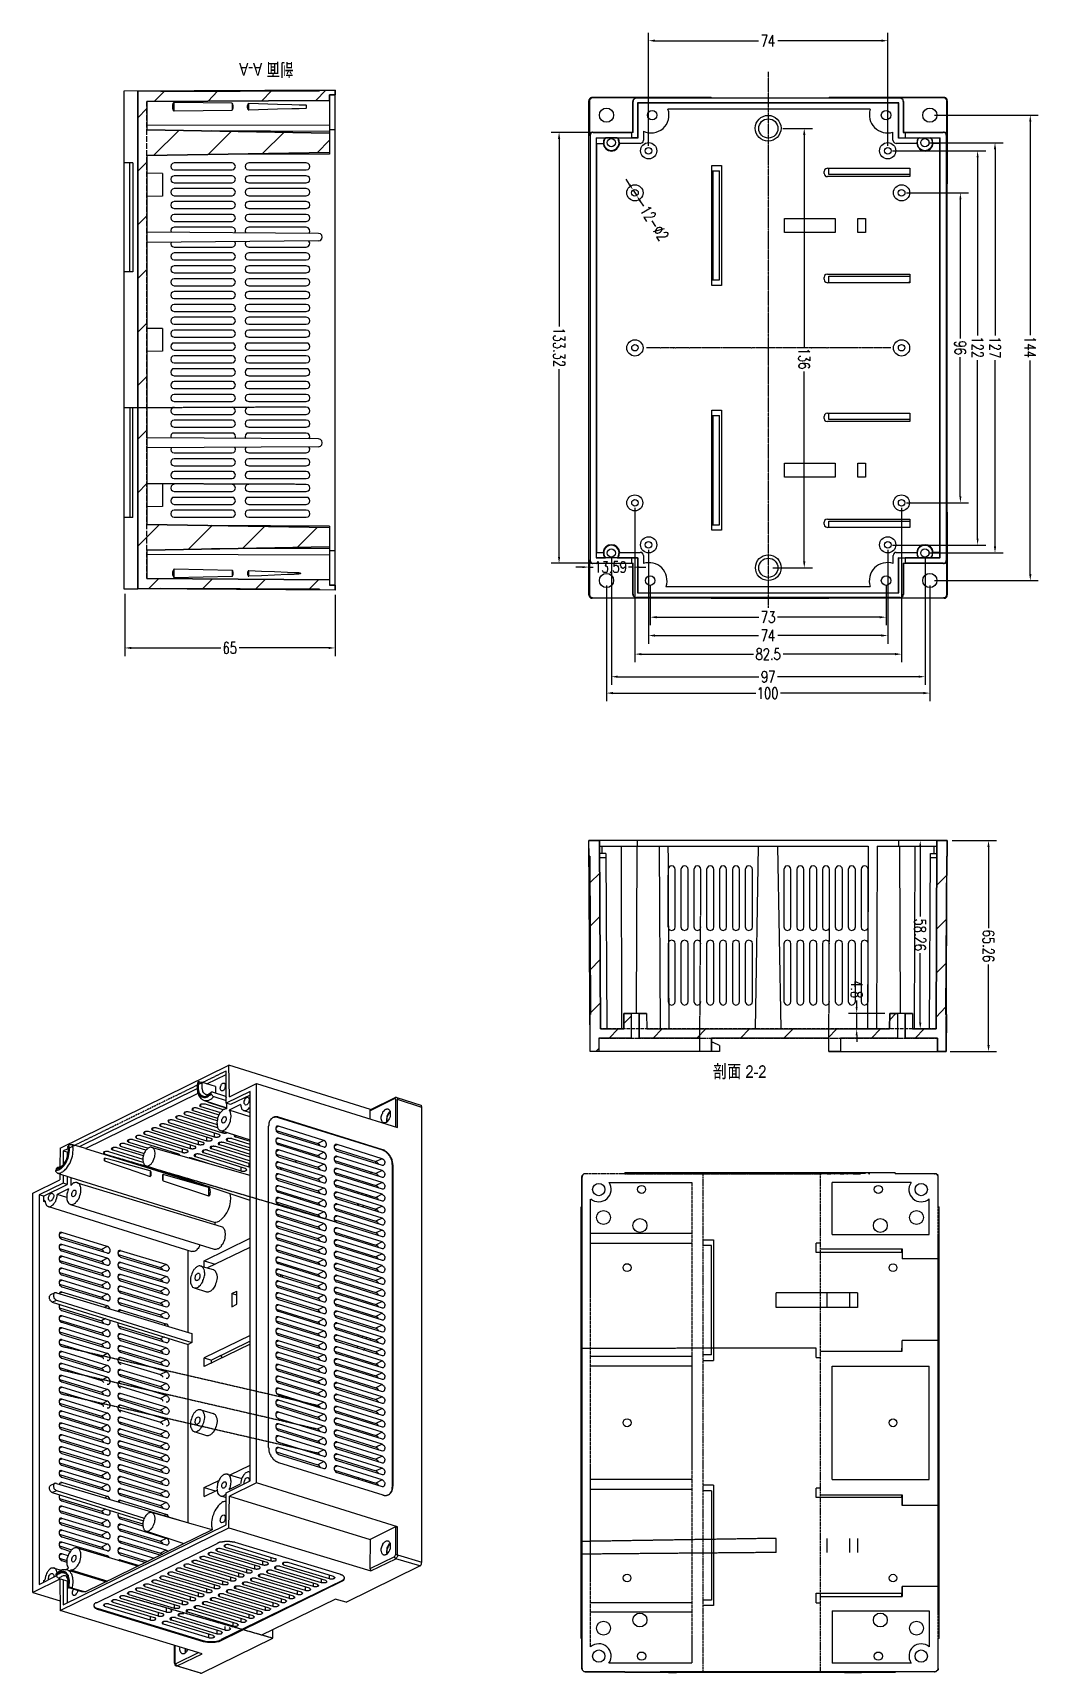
# Model space of a CAD drawing. Header units: millimetres. Extents: x 2689 to 2999, y 977 to 1485.
import ezdxf

# ---------------------------------------------------------------- set-up
doc = ezdxf.new("R2010")
doc.units = ezdxf.units.MM
doc.linetypes.add('PDF_IMPORT', pattern=[1, 0.8, -0.2])
doc.layers.add('PDF_几何图形', color=7, linetype='Continuous')
doc.layers.add('PDF_实体填充', color=7, linetype='Continuous')

msp = doc.modelspace()

# ---------------------------------------------------------------- hatches: boundary and pattern name
at = {"layer": 'PDF_几何图形', "transparency": 33554559}
for points in [[(2753.58, 1471.43), (2753.84, 1471.77), (2753.84, 1471.86), (2753.75, 1471.95), (2753.75, 1472.12), (2753.75, 1472.21), (2753.75, 1472.3), (2753.75, 1472.3), (2753.66, 1472.3), (2753.66, 1472.39), (2753.66, 1472.39), (2753.66, 1472.47), (2753.66, 1472.56), (2753.58, 1472.65), (2753.58, 1472.73), (2753.58, 1472.82), (2753.49, 1473), (2753.49, 1473.08), (2753.4, 1473.26), (2753.4, 1473.35), (2753.31, 1473.52), (2753.31, 1473.69), (2754.36, 1473.69), (2753.14, 1474.13), (2752.79, 1475.35), (2752.35, 1475.35)], [(2753.58, 1471.43), (2754.01, 1471.43), (2755.23, 1475.35), (2754.8, 1475.35), (2754.45, 1474.13), (2753.14, 1474.13), (2754.36, 1473.69), (2754.01, 1472.56), (2753.92, 1472.47), (2753.92, 1472.39), (2753.92, 1472.21), (2753.92, 1472.12), (2753.84, 1472.04), (2753.84, 1471.95), (2753.84, 1471.77), (2753.84, 1471.77)], [(2757.94, 1471.43), (2758.11, 1471.77), (2758.11, 1471.86), (2758.11, 1471.95), (2758.03, 1472.12), (2758.03, 1472.21), (2758.03, 1472.3), (2758.03, 1472.3), (2758.03, 1472.3), (2758.03, 1472.39), (2757.94, 1472.39), (2757.94, 1472.47), (2757.94, 1472.56), (2757.94, 1472.65), (2757.85, 1472.73), (2757.85, 1472.82), (2757.85, 1473), (2757.76, 1473.08), (2757.76, 1473.26), (2757.68, 1473.35), (2757.68, 1473.52), (2757.59, 1473.69), (2758.64, 1473.69), (2757.5, 1474.13), (2757.07, 1475.35), (2756.63, 1475.35)], [(2757.94, 1471.43), (2758.37, 1471.43), (2759.51, 1475.35), (2759.07, 1475.35), (2758.72, 1474.13), (2757.5, 1474.13), (2758.64, 1473.69), (2758.29, 1472.56), (2758.29, 1472.47), (2758.2, 1472.39), (2758.2, 1472.21), (2758.2, 1472.12), (2758.2, 1472.04), (2758.11, 1471.95), (2758.11, 1471.77), (2758.11, 1471.77)], [(2761.08, 1470.99), (2764.75, 1470.99), (2764.75, 1471.43), (2763, 1471.43), (2763, 1471.51), (2763, 1471.6), (2763, 1471.69), (2763.09, 1471.77), (2763.09, 1471.86), (2763.09, 1471.95), (2764.48, 1471.95), (2764.48, 1475.79), (2764.13, 1475.79), (2764.13, 1475.35), (2761.6, 1475.35), (2762.13, 1474.92), (2764.13, 1474.92), (2764.13, 1472.39), (2763.52, 1472.39), (2763.17, 1472.39), (2762.48, 1472.39), (2762.13, 1472.39), (2761.6, 1472.39), (2761.25, 1471.95), (2762.74, 1471.95), (2762.74, 1471.95), (2762.74, 1471.86), (2762.74, 1471.77), (2762.65, 1471.69), (2762.65, 1471.6), (2762.65, 1471.43), (2761.08, 1471.43)], [(2761.25, 1471.95), (2761.6, 1472.39), (2761.6, 1474.92), (2762.13, 1474.92), (2761.6, 1475.35), (2761.6, 1475.7), (2761.25, 1475.7)], [(2762.13, 1472.39), (2762.48, 1472.39), (2762.48, 1472.91), (2763.17, 1472.91), (2762.48, 1473.35), (2762.48, 1473.87), (2763.17, 1473.87), (2762.48, 1474.31), (2762.48, 1474.92), (2763.17, 1474.92), (2763.52, 1474.92), (2764.13, 1474.92), (2762.13, 1474.92)], [(2763.17, 1472.39), (2763.52, 1472.39), (2763.52, 1474.92), (2763.17, 1474.92), (2763.17, 1474.31), (2762.48, 1474.31), (2763.17, 1473.87), (2763.17, 1473.35), (2762.48, 1473.35), (2763.17, 1472.91)], [(2765.44, 1470.73), (2765.79, 1470.73), (2765.79, 1475.18), (2765.79, 1475.18), (2765.79, 1475.27), (2765.88, 1475.27), (2765.97, 1475.27), (2765.53, 1475.44), (2765.44, 1475.27), (2765.44, 1475.18)], [(2766.49, 1475.27), (2766.32, 1475.7), (2765.79, 1475.7), (2765.71, 1475.7), (2765.71, 1475.7), (2765.62, 1475.61), (2765.53, 1475.53), (2765.53, 1475.53), (2765.53, 1475.44), (2765.97, 1475.27), (2765.97, 1475.27), (2766.05, 1475.27), (2766.14, 1475.27), (2766.23, 1475.27), (2766.32, 1475.27)], [(2767.36, 1471.77), (2767.45, 1471.95), (2767.45, 1472.04), (2767.45, 1472.12), (2767.54, 1472.21), (2767.54, 1472.3), (2767.63, 1472.47), (2767.63, 1472.56), (2767.71, 1472.65), (2767.71, 1472.65), (2767.8, 1472.73), (2767.8, 1472.82), (2769.02, 1472.82), (2769.02, 1473.26), (2766.67, 1473.26), (2766.67, 1472.82), (2767.45, 1472.82), (2767.45, 1472.82), (2767.36, 1472.73), (2767.36, 1472.65), (2767.28, 1472.56), (2767.28, 1472.47), (2767.19, 1472.39), (2767.19, 1472.3), (2767.1, 1472.12), (2767.1, 1472.04), (2767.1, 1471.95)], [(2767.01, 1473.69), (2768.76, 1473.69), (2768.76, 1475.7), (2768.41, 1475.7), (2768.41, 1475.35), (2767.36, 1475.35), (2768.41, 1474.92), (2768.41, 1474.13), (2767.36, 1474.13)], [(2767.01, 1473.69), (2767.36, 1474.13), (2767.36, 1474.92), (2768.41, 1474.92), (2767.36, 1475.35), (2767.36, 1475.7), (2767.01, 1475.7)], [(2768.41, 1471.77), (2768.67, 1471.95), (2768.67, 1472.04), (2768.59, 1472.12), (2768.5, 1472.21), (2768.5, 1472.3), (2768.41, 1472.39), (2768.41, 1472.47), (2768.32, 1472.56), (2768.32, 1472.65), (2768.24, 1472.73), (2768.24, 1472.82), (2767.97, 1472.65), (2767.97, 1472.65), (2767.97, 1472.56), (2767.97, 1472.47), (2768.06, 1472.39), (2768.06, 1472.3), (2768.15, 1472.21), (2768.24, 1472.12), (2768.24, 1472.04), (2768.32, 1471.95), (2768.41, 1471.86)], [(2767.71, 1470.73), (2767.97, 1470.73), (2767.97, 1471.34), (2768.93, 1471.34), (2768.93, 1471.77), (2766.84, 1471.77), (2766.84, 1471.34), (2767.71, 1471.34)], [(2900.8, 1164.85), (2900.8, 1164.76), (2900.8, 1164.59), (2900.71, 1164.5), (2900.71, 1164.41), (2900.62, 1164.33), (2900.62, 1164.24), (2900.54, 1164.15), (2900.54, 1164.06), (2900.45, 1163.98), (2900.45, 1163.89), (2900.36, 1163.8), (2899.05, 1163.8), (2899.05, 1163.37), (2901.58, 1163.37), (2901.58, 1163.8), (2900.8, 1163.8), (2900.8, 1163.8), (2900.8, 1163.89), (2900.89, 1163.98), (2900.89, 1164.06), (2900.97, 1164.15), (2900.97, 1164.24), (2901.06, 1164.41), (2901.06, 1164.5), (2901.15, 1164.59), (2901.15, 1164.67)], [(2900.54, 1165.9), (2900.19, 1165.9), (2900.19, 1165.29), (2899.23, 1165.29), (2899.23, 1164.94), (2901.41, 1164.94), (2901.41, 1165.29), (2900.54, 1165.29)], [(2899.75, 1164.85), (2899.4, 1164.67), (2899.49, 1164.59), (2899.58, 1164.5), (2899.66, 1164.41), (2899.66, 1164.41), (2899.75, 1164.33), (2899.84, 1164.24), (2899.84, 1164.06), (2899.93, 1163.98), (2899.93, 1163.89), (2899.93, 1163.8), (2900.27, 1163.98), (2900.27, 1163.98), (2900.19, 1164.06), (2900.19, 1164.15), (2900.1, 1164.24), (2900.1, 1164.33), (2900.01, 1164.41), (2900.01, 1164.5), (2899.93, 1164.59), (2899.84, 1164.67), (2899.75, 1164.76)], [(2901.23, 1162.93), (2899.4, 1162.93), (2899.4, 1160.92), (2899.75, 1160.92), (2899.75, 1161.27), (2900.89, 1161.27), (2899.75, 1161.71), (2899.75, 1162.49), (2900.89, 1162.49)], [(2901.23, 1162.93), (2900.89, 1162.49), (2900.89, 1161.71), (2899.75, 1161.71), (2900.89, 1161.27), (2900.89, 1160.92), (2901.23, 1160.92)], [(2902.81, 1165.9), (2902.46, 1165.9), (2902.46, 1161.45), (2902.46, 1161.45), (2902.46, 1161.36), (2902.37, 1161.36), (2902.28, 1161.36), (2902.81, 1161.27), (2902.81, 1161.36), (2902.81, 1161.45)], [(2907.43, 1165.63), (2903.59, 1165.63), (2903.59, 1165.2), (2905.42, 1165.2), (2905.42, 1165.11), (2905.34, 1165.02), (2905.34, 1164.94), (2905.34, 1164.85), (2905.25, 1164.76), (2905.25, 1164.67), (2903.85, 1164.67), (2903.85, 1160.83), (2904.2, 1160.83), (2904.2, 1161.27), (2906.82, 1161.27), (2906.21, 1161.71), (2904.2, 1161.71), (2904.2, 1164.24), (2904.81, 1164.24), (2905.16, 1164.24), (2905.86, 1164.24), (2906.21, 1164.24), (2906.82, 1164.24), (2907.17, 1164.67), (2905.6, 1164.67), (2905.6, 1164.67), (2905.69, 1164.76), (2905.69, 1164.85), (2905.69, 1164.94), (2905.69, 1165.11), (2905.77, 1165.2), (2907.43, 1165.2)], [(2906.21, 1164.24), (2905.86, 1164.24), (2905.86, 1163.71), (2905.16, 1163.71), (2905.86, 1163.37), (2905.86, 1162.75), (2905.16, 1162.75), (2905.86, 1162.32), (2905.86, 1161.71), (2905.16, 1161.71), (2904.81, 1161.71), (2904.2, 1161.71), (2906.21, 1161.71)], [(2905.16, 1164.24), (2904.81, 1164.24), (2904.81, 1161.71), (2905.16, 1161.71), (2905.16, 1162.32), (2905.86, 1162.32), (2905.16, 1162.75), (2905.16, 1163.37), (2905.86, 1163.37), (2905.16, 1163.71)], [(2907.17, 1164.67), (2906.82, 1164.24), (2906.82, 1161.71), (2906.21, 1161.71), (2906.82, 1161.27), (2906.82, 1160.92), (2907.17, 1160.92)], [(2910.22, 1165.29), (2910.14, 1165.29), (2910.05, 1165.29), (2909.96, 1165.2), (2909.87, 1165.2), (2909.79, 1165.2), (2909.7, 1165.11), (2909.61, 1165.11), (2909.61, 1165.02), (2909.53, 1164.94), (2909.44, 1164.94), (2910.22, 1164.85), (2910.22, 1164.85), (2910.31, 1164.85), (2910.4, 1164.85), (2910.49, 1164.76), (2910.57, 1164.76), (2910.66, 1164.67), (2910.66, 1164.67), (2910.75, 1164.59), (2910.75, 1164.5), (2910.83, 1164.41), (2910.83, 1164.33), (2910.83, 1164.15), (2910.83, 1164.15), (2910.83, 1164.06), (2910.83, 1163.98), (2910.75, 1163.89), (2910.75, 1163.8), (2910.66, 1163.71), (2910.66, 1163.54), (2910.57, 1163.45), (2910.57, 1163.45), (2910.49, 1163.37), (2910.4, 1163.28), (2910.31, 1163.19), (2910.31, 1163.1), (2910.22, 1163.02), (2910.14, 1162.93), (2910.05, 1162.93), (2910.05, 1162.84), (2909.96, 1162.84), (2909.87, 1162.75), (2909.79, 1162.67), (2909.79, 1162.58), (2909.7, 1162.49), (2909.61, 1162.41), (2909.53, 1162.32), (2909.44, 1162.23), (2909.44, 1162.14), (2909.35, 1162.06), (2909.35, 1162.06), (2909.26, 1161.97), (2909.26, 1161.88), (2909.26, 1161.79), (2909.18, 1161.71), (2909.18, 1161.62), (2909.09, 1161.53), (2909.09, 1161.36), (2909.09, 1161.27), (2911.27, 1161.27), (2911.27, 1161.79), (2909.7, 1161.79), (2909.7, 1161.79), (2909.7, 1161.88), (2909.79, 1161.97), (2909.79, 1162.06), (2909.87, 1162.06), (2909.96, 1162.14), (2910.05, 1162.23), (2910.14, 1162.32), (2910.22, 1162.41), (2910.31, 1162.49), (2910.4, 1162.58), (2910.49, 1162.67), (2910.49, 1162.75), (2910.57, 1162.84), (2910.66, 1162.93), (2910.75, 1163.02), (2910.75, 1163.1), (2910.83, 1163.1), (2910.92, 1163.19), (2910.92, 1163.28), (2911.01, 1163.37), (2911.01, 1163.37), (2911.01, 1163.45), (2911.1, 1163.54), (2911.1, 1163.63), (2911.18, 1163.8), (2911.18, 1163.89), (2911.18, 1163.98), (2911.18, 1164.06), (2911.18, 1164.15), (2911.18, 1164.15), (2911.18, 1164.24), (2911.18, 1164.41), (2911.18, 1164.5), (2911.18, 1164.59), (2911.1, 1164.67), (2911.1, 1164.76), (2911.01, 1164.85), (2910.92, 1164.94), (2910.92, 1164.94), (2910.92, 1165.02), (2910.83, 1165.11), (2910.75, 1165.11), (2910.66, 1165.2), (2910.57, 1165.2), (2910.49, 1165.2), (2910.4, 1165.29), (2910.31, 1165.29)], [(2909.44, 1164.94), (2909.44, 1164.85), (2909.35, 1164.76), (2909.35, 1164.67), (2909.26, 1164.59), (2909.26, 1164.5), (2909.18, 1164.33), (2909.18, 1164.24), (2909.18, 1164.15), (2909.61, 1164.06), (2909.61, 1164.06), (2909.61, 1164.24), (2909.61, 1164.33), (2909.61, 1164.41), (2909.7, 1164.5), (2909.7, 1164.59), (2909.79, 1164.67), (2909.79, 1164.67), (2909.87, 1164.76), (2909.96, 1164.76), (2910.05, 1164.85), (2910.14, 1164.85), (2910.22, 1164.85)], [(2914.24, 1165.29), (2914.15, 1165.29), (2914.06, 1165.29), (2913.98, 1165.2), (2913.89, 1165.2), (2913.8, 1165.2), (2913.71, 1165.11), (2913.63, 1165.11), (2913.54, 1165.02), (2913.45, 1164.94), (2913.45, 1164.94), (2914.15, 1164.85), (2914.24, 1164.85), (2914.32, 1164.85), (2914.41, 1164.85), (2914.5, 1164.76), (2914.59, 1164.76), (2914.59, 1164.67), (2914.67, 1164.67), (2914.67, 1164.59), (2914.76, 1164.5), (2914.76, 1164.41), (2914.76, 1164.33), (2914.76, 1164.15), (2914.76, 1164.15), (2914.76, 1164.06), (2914.76, 1163.98), (2914.76, 1163.89), (2914.67, 1163.8), (2914.67, 1163.71), (2914.59, 1163.54), (2914.59, 1163.45), (2914.5, 1163.45), (2914.41, 1163.37), (2914.41, 1163.28), (2914.32, 1163.19), (2914.24, 1163.1), (2914.15, 1163.02), (2914.15, 1162.93), (2914.06, 1162.93), (2913.98, 1162.84), (2913.98, 1162.84), (2913.89, 1162.75), (2913.8, 1162.67), (2913.71, 1162.58), (2913.63, 1162.49), (2913.54, 1162.41), (2913.54, 1162.32), (2913.45, 1162.23), (2913.36, 1162.14), (2913.36, 1162.06), (2913.28, 1162.06), (2913.28, 1161.97), (2913.28, 1161.88), (2913.19, 1161.79), (2913.19, 1161.71), (2913.1, 1161.62), (2913.1, 1161.53), (2913.1, 1161.36), (2913.1, 1161.27), (2915.2, 1161.27), (2915.2, 1161.79), (2913.63, 1161.79), (2913.63, 1161.79), (2913.71, 1161.88), (2913.71, 1161.97), (2913.8, 1162.06), (2913.89, 1162.06), (2913.89, 1162.14), (2913.98, 1162.23), (2914.06, 1162.32), (2914.15, 1162.41), (2914.24, 1162.49), (2914.32, 1162.58), (2914.41, 1162.67), (2914.5, 1162.75), (2914.59, 1162.84), (2914.67, 1162.93), (2914.67, 1163.02), (2914.76, 1163.1), (2914.85, 1163.1), (2914.85, 1163.19), (2914.94, 1163.28), (2914.94, 1163.37), (2914.94, 1163.37), (2915.02, 1163.45), (2915.02, 1163.54), (2915.11, 1163.63), (2915.11, 1163.8), (2915.2, 1163.89), (2915.2, 1163.98), (2915.2, 1164.06), (2915.2, 1164.15), (2915.2, 1164.15), (2915.2, 1164.24), (2915.2, 1164.41), (2915.2, 1164.5), (2915.11, 1164.59), (2915.11, 1164.67), (2915.02, 1164.76), (2915.02, 1164.85), (2914.94, 1164.94), (2914.94, 1164.94), (2914.85, 1165.02), (2914.76, 1165.11), (2914.76, 1165.11), (2914.67, 1165.2), (2914.59, 1165.2), (2914.5, 1165.2), (2914.41, 1165.29), (2914.32, 1165.29)], [(2913.45, 1164.94), (2913.36, 1164.85), (2913.36, 1164.76), (2913.28, 1164.67), (2913.28, 1164.59), (2913.19, 1164.5), (2913.19, 1164.33), (2913.19, 1164.24), (2913.19, 1164.15), (2913.54, 1164.06), (2913.54, 1164.06), (2913.54, 1164.24), (2913.63, 1164.33), (2913.63, 1164.41), (2913.63, 1164.5), (2913.71, 1164.59), (2913.71, 1164.67), (2913.8, 1164.67), (2913.89, 1164.76), (2913.89, 1164.76), (2913.98, 1164.85), (2914.06, 1164.85), (2914.15, 1164.85)], [(2901.76, 1161.36), (2901.93, 1160.92), (2902.46, 1160.92), (2902.54, 1160.92), (2902.63, 1161.01), (2902.63, 1161.01), (2902.72, 1161.1), (2902.72, 1161.1), (2902.81, 1161.27), (2902.28, 1161.36), (2902.28, 1161.36), (2902.19, 1161.36), (2902.11, 1161.36), (2902.02, 1161.36), (2901.93, 1161.36)]]:
    msp.add_hatch(color=256, dxfattribs=at).paths.add_polyline_path(points)

# ---------------------------------------------------------------- linework, layer by layer
at = {"layer": 'PDF_几何图形', "lineweight": -3}
for points in [[(2878.98, 1449.7), (2878.98, 1484.69)], [(2880.99, 1482.25), (2913.02, 1482.25)], [(2914.5, 1480.5), (2915.63, 1483.99), (2914.06, 1483.99)], [(2917.38, 1483.99), (2916.24, 1481.64), (2917.99, 1481.64)], [(2917.38, 1483.99), (2917.38, 1480.5)], [(2950.98, 1482.25), (2918.95, 1482.25)], [(2952.99, 1449.7), (2952.99, 1484.69)], [(2782.02, 1466.97), (2716.75, 1466.63)], [(2773.3, 1466.89), (2773.3, 1466.71)], [(2779.23, 1466.97), (2776.09, 1463.75)], [(2777.23, 1466.71), (2777.23, 1466.97)], [(2782.02, 1463.75), (2782.02, 1466.97)], [(2915.98, 1470.9), (2916.07, 1470.9)], [(2716.75, 1466.63), (2716.75, 1312.6)], [(2721.02, 1466.63), (2721.02, 1312.6)], [(2723.82, 1463.48), (2780.28, 1463.75)], [(2729.14, 1466.54), (2726.09, 1463.48)], [(2777.23, 1466.71), (2728.18, 1466.54)], [(2728.18, 1466.71), (2728.18, 1466.54)], [(2732.28, 1463.14), (2732.19, 1463.14), (2732.11, 1463.14), (2732.02, 1463.05), (2731.93, 1462.96), (2731.93, 1462.87), (2731.85, 1462.79), (2731.85, 1462.61), (2731.76, 1462.44), (2731.76, 1462.18), (2731.76, 1461.83), (2731.76, 1461.39), (2731.76, 1461.22), (2731.85, 1461.04), (2731.85, 1460.87), (2731.93, 1460.78), (2731.93, 1460.69), (2732.02, 1460.6), (2732.11, 1460.52), (2732.19, 1460.43), (2732.28, 1460.52)], [(2732.19, 1466.54), (2732.19, 1466.71)], [(2732.28, 1460.52), (2732.28, 1463.14)], [(2750.17, 1462.87), (2732.28, 1463.14)], [(2745.72, 1466.63), (2742.75, 1463.57)], [(2750.17, 1462.87), (2750.17, 1460.78)], [(2750.17, 1460.78), (2750.26, 1460.87), (2750.35, 1460.95), (2750.43, 1461.04), (2750.43, 1461.13), (2750.52, 1461.39), (2750.52, 1461.56), (2750.52, 1461.74), (2750.52, 1461.91), (2750.52, 1462), (2750.52, 1462.18), (2750.43, 1462.44), (2750.43, 1462.61), (2750.26, 1462.79), (2750.17, 1462.87)], [(2755.32, 1462.79), (2755.23, 1462.7), (2755.15, 1462.7), (2755.06, 1462.61), (2755.06, 1462.52), (2754.97, 1462.35), (2754.97, 1462.26), (2754.88, 1462.09), (2754.88, 1461.83), (2754.88, 1461.65), (2754.88, 1461.56), (2754.97, 1461.39), (2754.97, 1461.3), (2754.97, 1461.22), (2754.97, 1461.13), (2755.06, 1461.04), (2755.15, 1461.04), (2755.15, 1460.95), (2755.15, 1460.87), (2755.23, 1460.87), (2755.32, 1460.87), (2764.22, 1461.13), (2768.67, 1461.22), (2770.94, 1461.3), (2773.12, 1461.39)], [(2755.32, 1460.87), (2755.32, 1462.79)], [(2773.12, 1462.26), (2770.94, 1462.35), (2768.67, 1462.44), (2764.22, 1462.52), (2755.32, 1462.79)], [(2762.39, 1466.71), (2759.42, 1463.66)], [(2773.12, 1462.26), (2773.12, 1461.39)], [(2773.12, 1461.39), (2773.21, 1461.48), (2773.21, 1461.56), (2773.21, 1461.74), (2773.21, 1461.83), (2773.21, 1461.91), (2773.21, 1462.09), (2773.12, 1462.26)], [(2780.28, 1465.49), (2782.02, 1465.49)], [(2780.28, 1463.75), (2780.28, 1465.49), (2780.28, 1447.16)], [(2782.02, 1312.25), (2782.02, 1465.49)], [(2861.53, 1464.71), (2861.35, 1464.71), (2861.18, 1464.62), (2861, 1464.53), (2860.83, 1464.36), (2860.74, 1464.27), (2860.65, 1464.1), (2860.57, 1463.92), (2860.57, 1463.66)], [(2860.57, 1310.76), (2860.57, 1463.66)], [(2860.57, 1463.66), (2860.74, 1463.48)], [(2861.7, 1464.53), (2861.53, 1464.53), (2861.35, 1464.44), (2861.18, 1464.36), (2861, 1464.18), (2860.92, 1464.1), (2860.83, 1463.92), (2860.74, 1463.75), (2860.74, 1463.48)], [(2860.74, 1463.48), (2860.74, 1453.01)], [(2898.35, 1464.71), (2861.53, 1464.71)], [(2861.53, 1464.71), (2861.7, 1464.53)], [(2875.14, 1464.53), (2861.7, 1464.53)], [(2875.14, 1464.53), (2874.97, 1464.53), (2874.79, 1464.44), (2874.62, 1464.36), (2874.44, 1464.18), (2874.36, 1464.1), (2874.27, 1463.92), (2874.18, 1463.75), (2874.18, 1463.48)], [(2874.18, 1453.97), (2874.18, 1463.48)], [(2874.18, 1463.48), (2874.27, 1463.4)], [(2875.23, 1464.44), (2875.05, 1464.44), (2874.88, 1464.36), (2874.7, 1464.27), (2874.53, 1464.18), (2874.44, 1464.01), (2874.27, 1463.83), (2874.27, 1463.66), (2874.27, 1463.4)], [(2874.27, 1453.88), (2874.27, 1463.4)], [(2875.14, 1464.53), (2875.23, 1464.44)], [(2956.74, 1464.44), (2875.23, 1464.44)], [(2956.39, 1463.05), (2875.58, 1463.05)], [(2875.58, 1463.05), (2875.58, 1452.23)], [(2875.58, 1463.05), (2875.66, 1462.96)], [(2956.3, 1462.96), (2875.66, 1462.96)], [(2875.66, 1462.96), (2875.66, 1452.14)], [(2898.35, 1464.71), (2898.44, 1464.62)], [(2898.44, 1464.62), (2934.75, 1464.62)], [(2915.98, 1466.1), (2916.07, 1466.1)], [(2934.83, 1464.71), (2934.75, 1464.62)], [(2970.44, 1464.71), (2934.83, 1464.71)], [(2956.39, 1463.05), (2956.3, 1462.96)], [(2956.3, 1452.14), (2956.3, 1462.96)], [(2956.39, 1452.23), (2956.39, 1463.05)], [(2956.74, 1464.44), (2956.82, 1464.53)], [(2957.78, 1463.4), (2957.7, 1463.66), (2957.7, 1463.83), (2957.61, 1464.01), (2957.44, 1464.18), (2957.35, 1464.27), (2957.17, 1464.36), (2956.91, 1464.44), (2956.74, 1464.44)], [(2970.26, 1464.53), (2956.82, 1464.53)], [(2957.87, 1463.48), (2957.78, 1463.75), (2957.78, 1463.92), (2957.7, 1464.1), (2957.52, 1464.18), (2957.35, 1464.36), (2957.17, 1464.44), (2957, 1464.53), (2956.82, 1464.53)], [(2957.78, 1463.4), (2957.87, 1463.48)], [(2957.78, 1463.4), (2957.78, 1453.88)], [(2957.87, 1463.48), (2957.87, 1453.97)], [(2970.44, 1464.71), (2970.26, 1464.53)], [(2971.22, 1463.48), (2971.22, 1463.75), (2971.14, 1463.92), (2971.05, 1464.1), (2970.96, 1464.18), (2970.79, 1464.36), (2970.61, 1464.44), (2970.44, 1464.53), (2970.26, 1464.53)], [(2971.4, 1463.66), (2971.4, 1463.92), (2971.31, 1464.1), (2971.22, 1464.27), (2971.14, 1464.36), (2970.96, 1464.53), (2970.79, 1464.62), (2970.61, 1464.71), (2970.44, 1464.71)], [(2971.4, 1463.66), (2971.22, 1463.48)], [(2971.22, 1453.01), (2971.22, 1463.48)], [(2971.4, 1463.66), (2971.4, 1438)], [(2723.82, 1461.22), (2721.02, 1458.42)], [(2732.28, 1460.52), (2750.17, 1460.78)], [(2947.57, 1461.04), (2885, 1461.04)], [(2915.98, 1461.3), (2916.07, 1461.3)], [(2967.47, 1459.21), (2999.5, 1459.21)], [(2997.06, 1457.2), (2997.06, 1391.14)], [(2780.28, 1456.15), (2723.82, 1455.98)], [(2780.28, 1453.62), (2723.82, 1454.67)], [(2733.68, 1454.5), (2725.91, 1446.73)], [(2749.91, 1454.15), (2742.75, 1446.99)], [(2780.28, 1454.15), (2743.8, 1454.32)], [(2766.23, 1453.88), (2759.6, 1447.34)], [(2780.28, 1454.76), (2782.02, 1454.76)], [(2860.39, 1453.88), (2848.87, 1453.88)], [(2851.32, 1451.88), (2851.32, 1393.84)], [(2861.7, 1453.97), (2861.53, 1453.97), (2861.35, 1453.88), (2861.18, 1453.8), (2861, 1453.71), (2860.92, 1453.54), (2860.83, 1453.36), (2860.74, 1453.19), (2860.74, 1453.01)], [(2860.92, 1452.84), (2860.74, 1453.01)], [(2861.88, 1453.88), (2861.7, 1453.8), (2861.53, 1453.8), (2861.35, 1453.71), (2861.18, 1453.54), (2861.09, 1453.45), (2861, 1453.27), (2860.92, 1453.01), (2860.92, 1452.84)], [(2860.92, 1452.84), (2860.92, 1321.58)], [(2861.7, 1453.97), (2874.18, 1453.97)], [(2861.88, 1453.88), (2861.7, 1453.97)], [(2861.88, 1453.88), (2873.74, 1453.88)], [(2862.75, 1452.23), (2873.74, 1452.23)], [(2862.75, 1452.23), (2862.75, 1322.2)], [(2862.75, 1452.23), (2862.84, 1452.14)], [(2865.45, 1452.14), (2862.84, 1452.14)], [(2862.84, 1452.14), (2862.84, 1450.48)], [(2865.45, 1452.14), (2865.11, 1451.35), (2865.02, 1450.48)], [(2865.72, 1452.23), (2865.45, 1452.14)], [(2869.29, 1452.23), (2865.72, 1452.23)], [(2869.56, 1452.14), (2869.29, 1452.23)], [(2875.66, 1452.14), (2869.56, 1452.14)], [(2869.99, 1450.48), (2869.9, 1451.35), (2869.56, 1452.14)], [(2874.27, 1453.88), (2873.74, 1453.88)], [(2873.74, 1453.88), (2873.74, 1452.23)], [(2875.58, 1452.23), (2873.74, 1452.23)], [(2874.27, 1453.88), (2874.18, 1453.97)], [(2875.58, 1452.23), (2875.66, 1452.14)], [(2877.41, 1454.23), (2877.41, 1451.44)], [(2915.98, 1456.5), (2916.07, 1456.5)], [(2915.98, 1451.7), (2916.07, 1451.7)], [(2920.52, 1455.11), (2929.68, 1455.11)], [(2927.15, 1453.1), (2927.15, 1387.56)], [(2954.56, 1451.44), (2954.56, 1453.97)], [(2956.39, 1452.23), (2956.3, 1452.14)], [(2962.41, 1452.14), (2956.3, 1452.14)], [(2956.39, 1452.23), (2958.31, 1452.23)], [(2957.78, 1453.88), (2957.87, 1453.97)], [(2957.78, 1453.88), (2958.31, 1453.88), (2970.09, 1453.88)], [(2957.87, 1453.97), (2970.26, 1453.97)], [(2958.31, 1453.88), (2958.31, 1452.23)], [(2958.31, 1452.23), (2969.22, 1452.23)], [(2962.41, 1452.14), (2962.06, 1451.35), (2961.97, 1450.48)], [(2962.67, 1452.23), (2962.41, 1452.14)], [(2962.67, 1452.23), (2966.25, 1452.23)], [(2966.51, 1452.14), (2966.25, 1452.23)], [(2969.13, 1452.14), (2966.51, 1452.14)], [(2966.95, 1450.48), (2966.86, 1451.35), (2966.51, 1452.14)], [(2969.22, 1452.23), (2969.13, 1452.14)], [(2969.13, 1450.48), (2969.13, 1452.14)], [(2969.22, 1322.2), (2969.22, 1452.23)], [(2970.26, 1453.97), (2970.09, 1453.88)], [(2971.14, 1452.84), (2971.05, 1453.01), (2971.05, 1453.27), (2970.96, 1453.45), (2970.79, 1453.54), (2970.7, 1453.71), (2970.53, 1453.8), (2970.26, 1453.8), (2970.09, 1453.88)], [(2971.22, 1453.01), (2971.22, 1453.19), (2971.14, 1453.36), (2971.05, 1453.54), (2970.96, 1453.71), (2970.79, 1453.8), (2970.61, 1453.88), (2970.44, 1453.97), (2970.26, 1453.97)], [(2971.22, 1453.01), (2971.14, 1452.84)], [(2971.14, 1321.58), (2971.14, 1452.84)], [(2723.82, 1446.73), (2780.28, 1447.69)], [(2780.28, 1447.16), (2743.8, 1447.08)], [(2780.28, 1451.44), (2776.53, 1447.6)], [(2862.84, 1450.48), (2865.02, 1450.48)], [(2862.92, 1450.48), (2862.92, 1323.94)], [(2864.93, 1450.48), (2865.19, 1449.61), (2865.8, 1448.82), (2866.59, 1448.3), (2867.55, 1448.12), (2868.42, 1448.3), (2869.21, 1448.82), (2869.82, 1449.61), (2870.08, 1450.48)], [(2876.45, 1450.48), (2869.99, 1450.48)], [(2876.45, 1450.48), (2876.89, 1450.66), (2877.32, 1451), (2877.41, 1451.44)], [(2915.98, 1447.51), (2916.07, 1447.51)], [(2954.47, 1448.21), (2983.27, 1448.21)], [(2954.56, 1451.44), (2954.73, 1451), (2955.08, 1450.66), (2955.6, 1450.48)], [(2961.97, 1450.48), (2955.6, 1450.48)], [(2961.97, 1450.48), (2962.15, 1449.61), (2962.76, 1448.82), (2963.54, 1448.3), (2964.5, 1448.12), (2965.38, 1448.3), (2966.16, 1448.82), (2966.77, 1449.61), (2967.04, 1450.48)], [(2965.99, 1450.66), (2988.68, 1450.66)], [(2969.13, 1450.48), (2966.95, 1450.48)], [(2969.04, 1323.94), (2969.04, 1450.48)], [(2986.15, 1448.65), (2986.15, 1391.05)], [(2719.54, 1444.46), (2716.75, 1444.46)], [(2718.58, 1410.69), (2718.58, 1444.46)], [(2719.54, 1444.46), (2719.54, 1410.69)], [(2723.82, 1444.63), (2721.02, 1441.84)], [(2732.28, 1444.46), (2731.76, 1444.28), (2731.32, 1443.85), (2731.23, 1443.32), (2731.32, 1442.8), (2731.76, 1442.37), (2732.28, 1442.28)], [(2750.17, 1444.46), (2732.28, 1444.46)], [(2732.28, 1442.28), (2750.17, 1442.28)], [(2750.17, 1442.28), (2750.7, 1442.37), (2751.04, 1442.8), (2751.22, 1443.32), (2751.04, 1443.85), (2750.7, 1444.28), (2750.17, 1444.46)], [(2755.32, 1444.46), (2754.8, 1444.28), (2754.36, 1443.85), (2754.19, 1443.32), (2754.36, 1442.8), (2754.8, 1442.37), (2755.32, 1442.28)], [(2773.12, 1444.46), (2755.32, 1444.46)], [(2755.32, 1442.28), (2773.12, 1442.28)], [(2773.12, 1442.28), (2773.73, 1442.37), (2774.08, 1442.8), (2774.26, 1443.32), (2774.08, 1443.85), (2773.73, 1444.28), (2773.12, 1444.46)], [(2898.53, 1443.67), (2901.58, 1443.67)], [(2898.53, 1406.5), (2898.53, 1443.67)], [(2898.53, 1442.02), (2900.97, 1442.02)], [(2898.97, 1408.24), (2898.97, 1442.02)], [(2900.97, 1408.24), (2900.97, 1442.02)], [(2901.58, 1443.67), (2901.58, 1406.5)], [(2915.98, 1442.71), (2916.07, 1442.71)], [(2934.31, 1442.8), (2933.87, 1442.63), (2933.44, 1442.28), (2933.35, 1441.75)], [(2933.35, 1441.14), (2933.35, 1441.75)], [(2934.31, 1442.8), (2959.79, 1442.8)], [(2934.75, 1440.88), (2934.75, 1442.8)], [(2959.79, 1442.8), (2959.79, 1440.18)], [(2980.74, 1446.2), (2980.74, 1391.05)], [(2728.62, 1441.14), (2723.82, 1441.23)], [(2728.62, 1441.14), (2728.62, 1434.16)], [(2732.28, 1440.45), (2731.76, 1440.27), (2731.32, 1439.92), (2731.23, 1439.4), (2731.32, 1438.79), (2731.76, 1438.44), (2732.28, 1438.26)], [(2732.28, 1436.52), (2731.76, 1436.34), (2731.32, 1435.91), (2731.23, 1435.38), (2731.32, 1434.86), (2731.76, 1434.42), (2732.28, 1434.25)], [(2750.17, 1440.45), (2732.28, 1440.45)], [(2732.28, 1438.26), (2750.17, 1438.26)], [(2750.17, 1436.52), (2732.28, 1436.52)], [(2750.17, 1438.26), (2750.7, 1438.44), (2751.04, 1438.79), (2751.22, 1439.4), (2751.04, 1439.92), (2750.7, 1440.27), (2750.17, 1440.45)], [(2750.17, 1434.25), (2750.7, 1434.42), (2751.04, 1434.86), (2751.22, 1435.38), (2751.04, 1435.91), (2750.7, 1436.34), (2750.17, 1436.52)], [(2755.32, 1440.45), (2754.8, 1440.27), (2754.36, 1439.92), (2754.19, 1439.4), (2754.36, 1438.79), (2754.8, 1438.44), (2755.32, 1438.26)], [(2755.32, 1436.52), (2754.8, 1436.34), (2754.36, 1435.91), (2754.19, 1435.38), (2754.36, 1434.86), (2754.8, 1434.42), (2755.32, 1434.25)], [(2773.12, 1440.45), (2755.32, 1440.45)], [(2755.32, 1438.26), (2773.12, 1438.26)], [(2773.12, 1436.52), (2755.32, 1436.52)], [(2773.12, 1438.26), (2773.73, 1438.44), (2774.08, 1438.79), (2774.26, 1439.4), (2774.08, 1439.92), (2773.73, 1440.27), (2773.12, 1440.45)], [(2773.12, 1434.25), (2773.73, 1434.42), (2774.08, 1434.86), (2774.26, 1435.38), (2774.08, 1435.91), (2773.73, 1436.34), (2773.12, 1436.52)], [(2873.13, 1437.74), (2872.09, 1439.4)], [(2915.98, 1437.91), (2916.07, 1437.91)], [(2933.35, 1441.14), (2933.44, 1440.71), (2933.87, 1440.27), (2934.31, 1440.18)], [(2959.79, 1440.18), (2934.31, 1440.18)], [(2959.79, 1440.88), (2934.75, 1440.88)], [(2971.31, 1437.91), (2971.4, 1438)], [(2971.31, 1412.69), (2971.31, 1437.91)], [(2728.62, 1434.16), (2723.82, 1434.07)], [(2732.28, 1432.5), (2731.76, 1432.33), (2731.32, 1431.98), (2731.23, 1431.37), (2731.32, 1430.85), (2731.76, 1430.5), (2732.28, 1430.32)], [(2732.28, 1434.25), (2750.17, 1434.25)], [(2750.17, 1432.5), (2732.28, 1432.5)], [(2750.17, 1430.32), (2750.7, 1430.5), (2751.04, 1430.85), (2751.22, 1431.37), (2751.04, 1431.98), (2750.7, 1432.33), (2750.17, 1432.5)], [(2755.32, 1432.5), (2754.8, 1432.33), (2754.36, 1431.98), (2754.19, 1431.37), (2754.36, 1430.85), (2754.8, 1430.5), (2755.32, 1430.32)], [(2755.32, 1434.25), (2773.12, 1434.25)], [(2773.12, 1432.5), (2755.32, 1432.5)], [(2773.12, 1430.32), (2773.73, 1430.5), (2774.08, 1430.85), (2774.26, 1431.37), (2774.08, 1431.98), (2773.73, 1432.33), (2773.12, 1432.5)], [(2874.18, 1436.08), (2875.32, 1434.34)], [(2877.5, 1431.02), (2876.36, 1432.68)], [(2915.98, 1433.11), (2916.07, 1433.11)], [(2958.74, 1435.21), (2977.94, 1435.21)], [(2975.41, 1433.2), (2975.41, 1390.09)], [(2723.82, 1428.05), (2721.02, 1425.26)], [(2732.28, 1428.49), (2731.76, 1428.4), (2731.32, 1427.97), (2731.23, 1427.44), (2731.32, 1426.92), (2731.76, 1426.48), (2732.28, 1426.31)], [(2732.28, 1430.32), (2750.17, 1430.32)], [(2750.17, 1428.49), (2732.28, 1428.49)], [(2732.28, 1426.31), (2750.17, 1426.31)], [(2750.17, 1426.31), (2750.7, 1426.48), (2751.04, 1426.92), (2751.22, 1427.44), (2751.04, 1427.97), (2750.7, 1428.4), (2750.17, 1428.49)], [(2755.32, 1428.49), (2754.8, 1428.4), (2754.36, 1427.97), (2754.19, 1427.44), (2754.36, 1426.92), (2754.8, 1426.48), (2755.32, 1426.31)], [(2755.32, 1430.32), (2773.12, 1430.32)], [(2773.12, 1428.49), (2755.32, 1428.49)], [(2755.32, 1426.31), (2773.12, 1426.31)], [(2773.12, 1426.31), (2773.73, 1426.48), (2774.08, 1426.92), (2774.26, 1427.44), (2774.08, 1427.97), (2773.73, 1428.4), (2773.12, 1428.49)], [(2878.89, 1430.76), (2879.16, 1430.67), (2879.77, 1430.58), (2876.8, 1428.75)], [(2879.85, 1428.93), (2880.03, 1429.01), (2880.29, 1429.1), (2880.55, 1429.1), (2880.81, 1429.01), (2881.08, 1428.66), (2880.99, 1428.4), (2880.9, 1428.23), (2880.73, 1427.88), (2880.46, 1427.7), (2880.12, 1427.62), (2879.59, 1427.53), (2877.58, 1427.62), (2878.37, 1426.31)], [(2880.03, 1426.48), (2881.16, 1424.74)], [(2915.98, 1428.31), (2916.07, 1428.31)], [(2921.04, 1427.27), (2936.75, 1427.27)], [(2921.04, 1422.9), (2921.04, 1427.27)], [(2936.75, 1427.27), (2936.75, 1422.9)], [(2943.73, 1427.27), (2946.09, 1427.27)], [(2943.73, 1422.9), (2943.73, 1427.27)], [(2946.09, 1427.27), (2946.09, 1422.9)], [(2776.88, 1422.64), (2723.82, 1422.99)], [(2732.28, 1424.56), (2731.76, 1424.39), (2731.32, 1424.04), (2731.23, 1423.51), (2731.32, 1422.99)], [(2750.17, 1424.56), (2732.28, 1424.56)], [(2751.04, 1422.82), (2751.22, 1423.43), (2751.13, 1423.95), (2750.7, 1424.39), (2750.17, 1424.56)], [(2755.32, 1424.56), (2754.71, 1424.39), (2754.36, 1423.95), (2754.19, 1423.34), (2754.45, 1422.82)], [(2773.12, 1424.56), (2755.32, 1424.56)], [(2773.91, 1422.64), (2774.26, 1423.25), (2774.17, 1423.86), (2773.73, 1424.39), (2773.12, 1424.56)], [(2776.88, 1420.29), (2777.49, 1420.46), (2777.92, 1420.9), (2778.01, 1421.51), (2777.92, 1422.03), (2777.49, 1422.47), (2776.88, 1422.64)], [(2883.78, 1424.04), (2880.46, 1423.08)], [(2883.78, 1422.82), (2883.87, 1422.9), (2884.22, 1422.99), (2884.48, 1422.99), (2884.74, 1422.9), (2884.92, 1422.55), (2884.92, 1422.29), (2884.83, 1422.12), (2884.65, 1421.77), (2884.3, 1421.59), (2884.04, 1421.51), (2883.43, 1421.42), (2881.42, 1421.51), (2882.3, 1420.2)], [(2915.98, 1423.51), (2916.07, 1423.51)], [(2936.75, 1422.9), (2921.04, 1422.9)], [(2946.09, 1422.9), (2943.73, 1422.9)], [(2776.88, 1420.29), (2723.82, 1419.85)], [(2731.32, 1419.94), (2731.23, 1419.41), (2731.32, 1418.89), (2731.76, 1418.54), (2732.28, 1418.37)], [(2732.28, 1416.62), (2731.76, 1416.45), (2731.32, 1416.01), (2731.23, 1415.49), (2731.32, 1414.96), (2731.76, 1414.53), (2732.28, 1414.44)], [(2732.28, 1418.37), (2750.17, 1418.37)], [(2750.17, 1416.62), (2732.28, 1416.62)], [(2750.17, 1418.37), (2750.7, 1418.54), (2751.13, 1418.98), (2751.22, 1419.5), (2751.04, 1420.11)], [(2750.17, 1414.44), (2750.7, 1414.53), (2751.04, 1414.96), (2751.22, 1415.49), (2751.04, 1416.01), (2750.7, 1416.45), (2750.17, 1416.62)], [(2754.45, 1420.11), (2754.19, 1419.5), (2754.36, 1418.98), (2754.71, 1418.54), (2755.32, 1418.37)], [(2755.32, 1416.62), (2754.8, 1416.45), (2754.36, 1416.01), (2754.19, 1415.49), (2754.36, 1414.96), (2754.8, 1414.53), (2755.32, 1414.44)], [(2755.32, 1418.37), (2773.12, 1418.37)], [(2773.12, 1416.62), (2755.32, 1416.62)], [(2773.12, 1418.37), (2773.73, 1418.54), (2774.17, 1419.06), (2774.26, 1419.68), (2773.91, 1420.2)], [(2773.12, 1414.44), (2773.73, 1414.53), (2774.08, 1414.96), (2774.26, 1415.49), (2774.08, 1416.01), (2773.73, 1416.45), (2773.12, 1416.62)], [(2915.98, 1418.72), (2916.07, 1418.72)], [(2723.82, 1411.47), (2721.02, 1408.68)], [(2732.28, 1412.61), (2731.76, 1412.43), (2731.32, 1412.08), (2731.23, 1411.47), (2731.32, 1410.95), (2731.76, 1410.6), (2732.28, 1410.42)], [(2732.28, 1414.44), (2750.17, 1414.44)], [(2750.17, 1412.61), (2732.28, 1412.61)], [(2750.17, 1410.42), (2750.7, 1410.6), (2751.04, 1410.95), (2751.22, 1411.47), (2751.04, 1412.08), (2750.7, 1412.43), (2750.17, 1412.61)], [(2755.32, 1412.61), (2754.8, 1412.43), (2754.36, 1412.08), (2754.19, 1411.47), (2754.36, 1410.95), (2754.8, 1410.6), (2755.32, 1410.42)], [(2755.32, 1414.44), (2773.12, 1414.44)], [(2773.12, 1412.61), (2755.32, 1412.61)], [(2773.12, 1410.42), (2773.73, 1410.6), (2774.08, 1410.95), (2774.26, 1411.47), (2774.08, 1412.08), (2773.73, 1412.43), (2773.12, 1412.61)], [(2915.98, 1414.53), (2916.07, 1414.53)], [(2971.4, 1412.61), (2971.31, 1412.69)], [(2971.4, 1361.82), (2971.4, 1412.61)], [(2719.54, 1410.69), (2716.75, 1410.69)], [(2732.28, 1408.59), (2731.76, 1408.5), (2731.32, 1408.07), (2731.23, 1407.54), (2731.32, 1407.02), (2731.76, 1406.58), (2732.28, 1406.41)], [(2732.28, 1410.42), (2750.17, 1410.42)], [(2750.17, 1408.59), (2732.28, 1408.59)], [(2732.28, 1406.41), (2750.17, 1406.41)], [(2750.17, 1406.41), (2750.7, 1406.58), (2751.04, 1407.02), (2751.22, 1407.54), (2751.04, 1408.07), (2750.7, 1408.5), (2750.17, 1408.59)], [(2755.32, 1408.59), (2754.8, 1408.5), (2754.36, 1408.07), (2754.19, 1407.54), (2754.36, 1407.02), (2754.8, 1406.58), (2755.32, 1406.41)], [(2755.32, 1410.42), (2773.12, 1410.42)], [(2773.12, 1408.59), (2755.32, 1408.59)], [(2755.32, 1406.41), (2773.12, 1406.41)], [(2773.12, 1406.41), (2773.73, 1406.58), (2774.08, 1407.02), (2774.26, 1407.54), (2774.08, 1408.07), (2773.73, 1408.5), (2773.12, 1408.59)], [(2898.53, 1408.24), (2900.97, 1408.24)], [(2901.58, 1406.5), (2898.53, 1406.5)], [(2915.98, 1409.73), (2916.07, 1409.73)], [(2934.31, 1409.99), (2933.87, 1409.9), (2933.44, 1409.55), (2933.35, 1409.03)], [(2933.35, 1408.42), (2933.35, 1409.03)], [(2933.35, 1408.42), (2933.44, 1407.89), (2933.87, 1407.54), (2934.31, 1407.37)], [(2934.31, 1409.99), (2959.79, 1409.99)], [(2959.79, 1407.37), (2934.31, 1407.37)], [(2934.75, 1409.38), (2959.79, 1409.38)], [(2934.75, 1407.37), (2934.75, 1409.38)], [(2959.79, 1407.54), (2959.53, 1407.54)], [(2959.53, 1407.54), (2959.53, 1407.37)], [(2959.79, 1409.99), (2959.79, 1407.37)], [(2732.28, 1404.66), (2731.76, 1404.49), (2731.32, 1404.14), (2731.23, 1403.53), (2731.32, 1403.01), (2731.76, 1402.57), (2732.28, 1402.48)], [(2750.17, 1404.66), (2732.28, 1404.66)], [(2732.28, 1402.48), (2750.17, 1402.48)], [(2750.17, 1402.48), (2750.7, 1402.57), (2751.04, 1403.01), (2751.22, 1403.53), (2751.04, 1404.14), (2750.7, 1404.49), (2750.17, 1404.66)], [(2755.32, 1404.66), (2754.8, 1404.49), (2754.36, 1404.14), (2754.19, 1403.53), (2754.36, 1403.01), (2754.8, 1402.57), (2755.32, 1402.48)], [(2773.12, 1404.66), (2755.32, 1404.66)], [(2755.32, 1402.48), (2773.12, 1402.48)], [(2773.12, 1402.48), (2773.73, 1402.57), (2774.08, 1403.01), (2774.26, 1403.53), (2774.08, 1404.14), (2773.73, 1404.49), (2773.12, 1404.66)], [(2915.98, 1404.93), (2916.07, 1404.93)], [(2732.28, 1400.65), (2731.76, 1400.56), (2731.32, 1400.13), (2731.23, 1399.6), (2731.32, 1398.99), (2731.76, 1398.64), (2732.28, 1398.47)], [(2732.28, 1396.72), (2731.76, 1396.55), (2731.32, 1396.11), (2731.23, 1395.59), (2731.32, 1395.07), (2731.76, 1394.63), (2732.28, 1394.54)], [(2750.17, 1400.65), (2732.28, 1400.65)], [(2732.28, 1398.47), (2750.17, 1398.47)], [(2750.17, 1396.72), (2732.28, 1396.72)], [(2750.17, 1398.47), (2750.7, 1398.64), (2751.04, 1398.99), (2751.22, 1399.6), (2751.04, 1400.13), (2750.7, 1400.56), (2750.17, 1400.65)], [(2750.17, 1394.54), (2750.7, 1394.63), (2751.04, 1395.07), (2751.22, 1395.59), (2751.04, 1396.11), (2750.7, 1396.55), (2750.17, 1396.72)], [(2755.32, 1400.65), (2754.8, 1400.56), (2754.36, 1400.13), (2754.19, 1399.6), (2754.36, 1398.99), (2754.8, 1398.64), (2755.32, 1398.47)], [(2755.32, 1396.72), (2754.8, 1396.55), (2754.36, 1396.11), (2754.19, 1395.59), (2754.36, 1395.07), (2754.8, 1394.63), (2755.32, 1394.54)], [(2773.12, 1400.65), (2755.32, 1400.65)], [(2755.32, 1398.47), (2773.12, 1398.47)], [(2773.12, 1396.72), (2755.32, 1396.72)], [(2773.12, 1398.47), (2773.73, 1398.64), (2774.08, 1398.99), (2774.26, 1399.6), (2774.08, 1400.13), (2773.73, 1400.56), (2773.12, 1400.65)], [(2773.12, 1394.54), (2773.73, 1394.63), (2774.08, 1395.07), (2774.26, 1395.59), (2774.08, 1396.11), (2773.73, 1396.55), (2773.12, 1396.72)], [(2915.98, 1400.13), (2916.07, 1400.13)], [(2723.82, 1394.89), (2721.02, 1392.1)], [(2728.62, 1393.15), (2723.82, 1393.23)], [(2728.62, 1393.15), (2728.62, 1386.16)], [(2732.28, 1392.71), (2731.76, 1392.53), (2731.32, 1392.19), (2731.23, 1391.66), (2731.32, 1391.05), (2731.76, 1390.7), (2732.28, 1390.53)], [(2732.28, 1394.54), (2750.17, 1394.54)], [(2750.17, 1392.71), (2732.28, 1392.71)], [(2750.17, 1390.53), (2750.7, 1390.7), (2751.04, 1391.05), (2751.22, 1391.66), (2751.04, 1392.19), (2750.7, 1392.53), (2750.17, 1392.71)], [(2755.32, 1392.71), (2754.8, 1392.53), (2754.36, 1392.19), (2754.19, 1391.66), (2754.36, 1391.05), (2754.8, 1390.7), (2755.32, 1390.53)], [(2755.32, 1394.54), (2773.12, 1394.54)], [(2773.12, 1392.71), (2755.32, 1392.71)], [(2773.12, 1390.53), (2773.73, 1390.7), (2774.08, 1391.05), (2774.26, 1391.66), (2774.08, 1392.19), (2773.73, 1392.53), (2773.12, 1392.71)], [(2852.45, 1392.88), (2852.54, 1392.62), (2853.06, 1392.27), (2849.57, 1392.27)], [(2853.06, 1390.7), (2853.06, 1389.48), (2851.75, 1390.18), (2851.75, 1389.83), (2851.58, 1389.65), (2851.4, 1389.48), (2850.88, 1389.39), (2850.62, 1389.39), (2850.09, 1389.48), (2849.75, 1389.74), (2849.57, 1390.09), (2849.57, 1390.44), (2849.75, 1390.7), (2849.92, 1390.88), (2850.27, 1390.96)], [(2915.98, 1395.33), (2916.07, 1395.33)], [(2728.62, 1386.16), (2723.82, 1386.08)], [(2732.28, 1388.69), (2731.76, 1388.61), (2731.32, 1388.17), (2731.23, 1387.65), (2731.32, 1387.12), (2731.76, 1386.69), (2732.28, 1386.51)], [(2732.28, 1390.53), (2750.17, 1390.53)], [(2750.17, 1388.69), (2732.28, 1388.69)], [(2732.28, 1386.51), (2750.17, 1386.51)], [(2750.17, 1386.51), (2750.7, 1386.69), (2751.04, 1387.12), (2751.22, 1387.65), (2751.04, 1388.17), (2750.7, 1388.61), (2750.17, 1388.69)], [(2755.32, 1388.69), (2754.8, 1388.61), (2754.36, 1388.17), (2754.19, 1387.65), (2754.36, 1387.12), (2754.8, 1386.69), (2755.32, 1386.51)], [(2755.32, 1390.53), (2773.12, 1390.53)], [(2773.12, 1388.69), (2755.32, 1388.69)], [(2755.32, 1386.51), (2773.12, 1386.51)], [(2773.12, 1386.51), (2773.73, 1386.69), (2774.08, 1387.12), (2774.26, 1387.65), (2774.08, 1388.17), (2773.73, 1388.61), (2773.12, 1388.69)], [(2853.06, 1388.52), (2853.06, 1387.3), (2851.75, 1387.91), (2851.75, 1387.65), (2851.58, 1387.39), (2851.4, 1387.3), (2850.88, 1387.12), (2850.62, 1387.12), (2850.09, 1387.3), (2849.75, 1387.47), (2849.57, 1387.82), (2849.57, 1388.17), (2849.75, 1388.52), (2849.92, 1388.61), (2850.27, 1388.69)], [(2882.56, 1387.21), (2882.65, 1387.21)], [(2886.75, 1387.21), (2886.84, 1387.21)], [(2887.27, 1387.21), (2886.84, 1387.21)], [(2887.36, 1387.21), (2887.45, 1387.21)], [(2891.55, 1387.21), (2891.63, 1387.21)], [(2905.95, 1387.21), (2906.03, 1387.21)], [(2910.75, 1387.21), (2910.83, 1387.21)], [(2915.55, 1387.21), (2915.63, 1387.21)], [(2915.98, 1390.53), (2916.07, 1390.53)], [(2915.98, 1385.73), (2916.07, 1385.73)], [(2928.29, 1386.6), (2928.38, 1386.34), (2928.9, 1385.99), (2925.41, 1385.99)], [(2929.34, 1387.21), (2929.42, 1387.21)], [(2934.13, 1387.21), (2934.22, 1387.21)], [(2938.93, 1387.21), (2939.02, 1387.21)], [(2953.95, 1387.21), (2953.42, 1387.21)], [(2976.02, 1387.65), (2975.5, 1387.73), (2975.24, 1388), (2975.06, 1388.35), (2975.06, 1388.43), (2975.24, 1388.78), (2975.5, 1389.04), (2976.02, 1389.13), (2976.2, 1389.13), (2976.72, 1389.04), (2977.07, 1388.78), (2977.16, 1388.43), (2977.16, 1388.35), (2977.07, 1388), (2976.72, 1387.73), (2976.02, 1387.65), (2975.24, 1387.65), (2974.37, 1387.73), (2973.84, 1388), (2973.67, 1388.35), (2973.67, 1388.52), (2973.84, 1388.87), (2974.19, 1389.04)], [(2976.72, 1385.47), (2977.07, 1385.55), (2977.16, 1385.9), (2977.16, 1386.08), (2977.07, 1386.43), (2976.55, 1386.69), (2975.68, 1386.77), (2974.89, 1386.77), (2974.19, 1386.69), (2973.84, 1386.43), (2973.67, 1386.08), (2973.67, 1385.99), (2973.84, 1385.64), (2974.19, 1385.47), (2974.72, 1385.29), (2974.89, 1385.29), (2975.33, 1385.47), (2975.68, 1385.64), (2975.85, 1385.99), (2975.85, 1386.08), (2975.68, 1386.43), (2975.33, 1386.69), (2974.89, 1386.77)], [(2981.87, 1390.09), (2982.05, 1389.83), (2982.48, 1389.48), (2978.99, 1389.48)], [(2981.7, 1388.08), (2981.87, 1388.08), (2982.22, 1387.91), (2982.39, 1387.82), (2982.48, 1387.65), (2982.48, 1387.12), (2982.39, 1386.95), (2982.22, 1386.86), (2981.87, 1386.69), (2981.52, 1386.69), (2981.17, 1386.86), (2980.65, 1387.04), (2978.99, 1388.17), (2978.99, 1386.6)], [(2981.7, 1385.81), (2981.87, 1385.81), (2982.22, 1385.73), (2982.39, 1385.64), (2982.48, 1385.38), (2982.48, 1384.94), (2982.39, 1384.68), (2982.22, 1384.59), (2981.87, 1384.51), (2981.52, 1384.51), (2981.17, 1384.59), (2980.65, 1384.85), (2978.99, 1385.9), (2978.99, 1384.33)], [(2987.28, 1390.09), (2987.37, 1389.83), (2987.89, 1389.48), (2984.4, 1389.48)], [(2987.11, 1388.08), (2987.28, 1388.08), (2987.54, 1387.91), (2987.72, 1387.82), (2987.89, 1387.65), (2987.89, 1387.12), (2987.72, 1386.95), (2987.54, 1386.86), (2987.28, 1386.69), (2986.93, 1386.69), (2986.58, 1386.86), (2986.06, 1387.04), (2984.4, 1388.17), (2984.4, 1386.6)], [(2984.4, 1385.47), (2987.89, 1384.33), (2987.89, 1385.9)], [(2998.1, 1390.09), (2998.28, 1389.92), (2998.8, 1389.57), (2995.31, 1389.57)], [(2998.8, 1387.12), (2995.31, 1387.12)], [(2998.8, 1387.12), (2996.45, 1388.26), (2996.45, 1386.51)], [(2998.8, 1384.85), (2996.45, 1385.99), (2996.45, 1384.33)], [(2732.28, 1384.77), (2731.76, 1384.59), (2731.32, 1384.24), (2731.23, 1383.63), (2731.32, 1383.11), (2731.76, 1382.67), (2732.28, 1382.59)], [(2732.28, 1380.75), (2731.76, 1380.67), (2731.32, 1380.23), (2731.23, 1379.71), (2731.32, 1379.09), (2731.76, 1378.75), (2732.28, 1378.57)], [(2750.17, 1384.77), (2732.28, 1384.77)], [(2732.28, 1382.59), (2750.17, 1382.59)], [(2750.17, 1380.75), (2732.28, 1380.75)], [(2750.17, 1382.59), (2750.7, 1382.67), (2751.04, 1383.11), (2751.22, 1383.63), (2751.04, 1384.24), (2750.7, 1384.59), (2750.17, 1384.77)], [(2750.17, 1378.57), (2750.7, 1378.75), (2751.04, 1379.09), (2751.22, 1379.71), (2751.04, 1380.23), (2750.7, 1380.67), (2750.17, 1380.75)], [(2755.32, 1384.77), (2754.8, 1384.59), (2754.36, 1384.24), (2754.19, 1383.63), (2754.36, 1383.11), (2754.8, 1382.67), (2755.32, 1382.59)], [(2755.32, 1380.75), (2754.8, 1380.67), (2754.36, 1380.23), (2754.19, 1379.71), (2754.36, 1379.09), (2754.8, 1378.75), (2755.32, 1378.57)], [(2773.12, 1384.77), (2755.32, 1384.77)], [(2755.32, 1382.59), (2773.12, 1382.59)], [(2773.12, 1380.75), (2755.32, 1380.75)], [(2773.12, 1382.59), (2773.73, 1382.67), (2774.08, 1383.11), (2774.26, 1383.63), (2774.08, 1384.24), (2773.73, 1384.59), (2773.12, 1384.77)], [(2773.12, 1378.57), (2773.73, 1378.75), (2774.08, 1379.09), (2774.26, 1379.71), (2774.08, 1380.23), (2773.73, 1380.67), (2773.12, 1380.75)], [(2853.06, 1385.12), (2853.06, 1383.89), (2851.75, 1384.59), (2851.75, 1384.24), (2851.58, 1384.07), (2851.4, 1383.89), (2850.88, 1383.81), (2850.62, 1383.81), (2850.09, 1383.89), (2849.75, 1384.16), (2849.57, 1384.51), (2849.57, 1384.85), (2849.75, 1385.12), (2849.92, 1385.29), (2850.27, 1385.38)], [(2852.28, 1383.02), (2852.45, 1383.02), (2852.71, 1382.93), (2852.89, 1382.85), (2853.06, 1382.59), (2853.06, 1382.15), (2852.89, 1381.89), (2852.71, 1381.8), (2852.45, 1381.71), (2852.1, 1381.71), (2851.75, 1381.8), (2851.23, 1382.06), (2849.57, 1383.11), (2849.57, 1381.54)], [(2851.32, 1322.54), (2851.32, 1380.58)], [(2915.98, 1381.54), (2916.07, 1381.54)], [(2928.9, 1384.42), (2928.9, 1383.2), (2927.59, 1383.89), (2927.59, 1383.55), (2927.42, 1383.37), (2927.24, 1383.2), (2926.72, 1383.11), (2926.46, 1383.11), (2925.93, 1383.2), (2925.58, 1383.46), (2925.41, 1383.81), (2925.41, 1384.07), (2925.58, 1384.42), (2925.76, 1384.59), (2926.11, 1384.68)], [(2928.38, 1381.01), (2928.72, 1381.1), (2928.9, 1381.45), (2928.9, 1381.63), (2928.72, 1381.97), (2928.29, 1382.24), (2927.42, 1382.32), (2926.54, 1382.32), (2925.93, 1382.24), (2925.58, 1381.97), (2925.41, 1381.63), (2925.41, 1381.54), (2925.58, 1381.19), (2925.93, 1381.01), (2926.46, 1380.84), (2926.54, 1380.84), (2927.07, 1381.01), (2927.42, 1381.19), (2927.59, 1381.54), (2927.59, 1381.63), (2927.42, 1381.97), (2927.07, 1382.24), (2926.54, 1382.32)], [(2975.41, 1341.22), (2975.41, 1384.33)], [(2980.74, 1328.22), (2980.74, 1383.37)], [(2986.15, 1325.77), (2986.15, 1383.37)], [(2998.8, 1384.85), (2995.31, 1384.85)], [(2997.06, 1317.22), (2997.06, 1383.28)], [(2723.82, 1378.31), (2721.02, 1375.52)], [(2732.28, 1376.83), (2731.76, 1376.65), (2731.32, 1376.22), (2731.23, 1375.69), (2731.32, 1375.17), (2731.76, 1374.73), (2732.28, 1374.64)], [(2732.28, 1378.57), (2750.17, 1378.57)], [(2750.17, 1376.83), (2732.28, 1376.83)], [(2750.17, 1374.64), (2750.7, 1374.73), (2751.04, 1375.17), (2751.22, 1375.69), (2751.04, 1376.22), (2750.7, 1376.65), (2750.17, 1376.83)], [(2755.32, 1376.83), (2754.8, 1376.65), (2754.36, 1376.22), (2754.19, 1375.69), (2754.36, 1375.17), (2754.8, 1374.73), (2755.32, 1374.64)], [(2755.32, 1378.57), (2773.12, 1378.57)], [(2773.12, 1376.83), (2755.32, 1376.83)], [(2773.12, 1374.64), (2773.73, 1374.73), (2774.08, 1375.17), (2774.26, 1375.69), (2774.08, 1376.22), (2773.73, 1376.65), (2773.12, 1376.83)], [(2915.98, 1376.74), (2916.07, 1376.74)], [(2927.15, 1321.15), (2927.15, 1379.88)], [(2732.28, 1372.81), (2731.76, 1372.64), (2731.32, 1372.29), (2731.23, 1371.76), (2731.32, 1371.15), (2731.76, 1370.8), (2732.28, 1370.63)], [(2732.28, 1374.64), (2750.17, 1374.64)], [(2750.17, 1372.81), (2732.28, 1372.81)], [(2732.28, 1370.63), (2750.17, 1370.63)], [(2750.17, 1370.63), (2750.7, 1370.8), (2751.04, 1371.15), (2751.22, 1371.76), (2751.04, 1372.29), (2750.7, 1372.64), (2750.17, 1372.81)], [(2755.32, 1372.81), (2754.8, 1372.64), (2754.36, 1372.29), (2754.19, 1371.76), (2754.36, 1371.15), (2754.8, 1370.8), (2755.32, 1370.63)], [(2755.32, 1374.64), (2773.12, 1374.64)], [(2773.12, 1372.81), (2755.32, 1372.81)], [(2755.32, 1370.63), (2773.12, 1370.63)], [(2773.12, 1370.63), (2773.73, 1370.8), (2774.08, 1371.15), (2774.26, 1371.76), (2774.08, 1372.29), (2773.73, 1372.64), (2773.12, 1372.81)], [(2915.98, 1371.94), (2916.07, 1371.94)], [(2718.58, 1368.62), (2718.58, 1334.76)], [(2719.54, 1334.76), (2719.54, 1368.62)], [(2732.28, 1368.88), (2731.76, 1368.71), (2731.32, 1368.27), (2731.23, 1367.75), (2731.32, 1367.23), (2731.76, 1366.79), (2732.28, 1366.62)], [(2732.28, 1366.62), (2750.17, 1366.62)], [(2750.17, 1366.62), (2750.7, 1366.79), (2751.04, 1367.23), (2751.22, 1367.75), (2751.04, 1368.27), (2750.7, 1368.71), (2750.17, 1368.88)], [(2755.32, 1368.88), (2754.8, 1368.71), (2754.36, 1368.27), (2754.19, 1367.75), (2754.36, 1367.23), (2754.8, 1366.79), (2755.32, 1366.62)], [(2755.32, 1366.62), (2773.12, 1366.62)], [(2773.12, 1366.62), (2773.73, 1366.79), (2774.08, 1367.23), (2774.26, 1367.75), (2774.08, 1368.27), (2773.73, 1368.71), (2773.12, 1368.88)], [(2898.53, 1330.75), (2898.53, 1367.92)], [(2898.53, 1367.92), (2901.58, 1367.92)], [(2898.53, 1366.27), (2900.97, 1366.27)], [(2898.97, 1332.41), (2898.97, 1366.27)], [(2900.97, 1332.41), (2900.97, 1366.27)], [(2901.58, 1367.92), (2901.58, 1330.75)], [(2915.98, 1367.14), (2916.07, 1367.14)], [(2934.31, 1367.05), (2933.87, 1366.88), (2933.44, 1366.53), (2933.35, 1366)], [(2933.35, 1365.39), (2933.35, 1366)], [(2933.35, 1365.39), (2933.44, 1364.87), (2933.87, 1364.52), (2934.31, 1364.43)], [(2934.31, 1367.05), (2959.79, 1367.05)], [(2934.75, 1365.04), (2934.75, 1367.05)], [(2959.79, 1367.05), (2959.79, 1364.43)], [(2723.82, 1361.73), (2721.02, 1358.94)], [(2732.28, 1364.87), (2731.76, 1364.7), (2731.32, 1364.35), (2731.23, 1363.74), (2731.32, 1363.21), (2731.76, 1362.86), (2732.28, 1362.69)], [(2732.28, 1360.86), (2731.76, 1360.77), (2731.32, 1360.42), (2731.23, 1359.9), (2731.32, 1359.28)], [(2750.17, 1364.87), (2732.28, 1364.87)], [(2732.28, 1362.69), (2750.17, 1362.69)], [(2750.17, 1360.86), (2732.28, 1360.86)], [(2750.17, 1362.69), (2750.7, 1362.86), (2751.04, 1363.21), (2751.22, 1363.74), (2751.04, 1364.35), (2750.7, 1364.7), (2750.17, 1364.87)], [(2751.04, 1359.2), (2751.22, 1359.72), (2751.13, 1360.33), (2750.7, 1360.77), (2750.17, 1360.86)], [(2755.32, 1364.87), (2754.8, 1364.7), (2754.36, 1364.35), (2754.19, 1363.74), (2754.36, 1363.21), (2754.8, 1362.86), (2755.32, 1362.69)], [(2755.32, 1360.86), (2754.71, 1360.77), (2754.36, 1360.33), (2754.19, 1359.72), (2754.45, 1359.2)], [(2773.12, 1364.87), (2755.32, 1364.87)], [(2755.32, 1362.69), (2773.12, 1362.69)], [(2773.12, 1360.86), (2755.32, 1360.86)], [(2773.12, 1362.69), (2773.73, 1362.86), (2774.08, 1363.21), (2774.26, 1363.74), (2774.08, 1364.35), (2773.73, 1364.7), (2773.12, 1364.87)], [(2773.91, 1359.02), (2774.26, 1359.55), (2774.17, 1360.24), (2773.73, 1360.68), (2773.12, 1360.86)], [(2915.98, 1362.34), (2916.07, 1362.34)], [(2959.79, 1364.43), (2934.31, 1364.43)], [(2959.79, 1365.04), (2934.75, 1365.04)], [(2971.31, 1361.73), (2971.4, 1361.82)], [(2971.31, 1336.51), (2971.31, 1361.73)], [(2776.88, 1359.02), (2723.82, 1359.37)], [(2776.88, 1356.58), (2723.82, 1356.23)], [(2731.32, 1356.32), (2731.23, 1355.71), (2731.32, 1355.27), (2731.76, 1354.83), (2732.28, 1354.75)], [(2750.17, 1354.75), (2750.7, 1354.83), (2751.13, 1355.27), (2751.22, 1355.88), (2751.04, 1356.4)], [(2754.45, 1356.4), (2754.19, 1355.88), (2754.36, 1355.27), (2754.71, 1354.92), (2755.32, 1354.75)], [(2773.12, 1354.75), (2773.73, 1354.92), (2774.17, 1355.36), (2774.26, 1356.06), (2773.91, 1356.58)], [(2776.88, 1356.58), (2777.49, 1356.75), (2777.92, 1357.19), (2778.01, 1357.8), (2777.92, 1358.41), (2777.49, 1358.85), (2776.88, 1359.02)], [(2915.98, 1357.54), (2916.07, 1357.54)], [(2732.28, 1352.91), (2731.76, 1352.74), (2731.32, 1352.39), (2731.23, 1351.87), (2731.32, 1351.26), (2731.76, 1350.91), (2732.28, 1350.73)], [(2732.28, 1354.75), (2750.17, 1354.75)], [(2750.17, 1352.91), (2732.28, 1352.91)], [(2732.28, 1350.73), (2750.17, 1350.73)], [(2750.17, 1350.73), (2750.7, 1350.91), (2751.04, 1351.26), (2751.22, 1351.87), (2751.04, 1352.39), (2750.7, 1352.74), (2750.17, 1352.91)], [(2755.32, 1352.91), (2754.8, 1352.74), (2754.36, 1352.39), (2754.19, 1351.87), (2754.36, 1351.26), (2754.8, 1350.91), (2755.32, 1350.73)], [(2755.32, 1354.75), (2773.12, 1354.75)], [(2773.12, 1352.91), (2755.32, 1352.91)], [(2755.32, 1350.73), (2773.12, 1350.73)], [(2773.12, 1350.73), (2773.73, 1350.91), (2774.08, 1351.26), (2774.26, 1351.87), (2774.08, 1352.39), (2773.73, 1352.74), (2773.12, 1352.91)], [(2915.98, 1352.74), (2916.07, 1352.74)], [(2921.04, 1347.15), (2921.04, 1351.52)], [(2921.04, 1351.52), (2936.75, 1351.52)], [(2936.75, 1351.52), (2936.75, 1347.15)], [(2943.73, 1347.15), (2943.73, 1351.52)], [(2943.73, 1351.52), (2946.09, 1351.52)], [(2946.09, 1351.52), (2946.09, 1347.15)], [(2723.82, 1345.23), (2721.02, 1342.35)], [(2728.62, 1345.15), (2728.62, 1338.08)], [(2732.28, 1348.99), (2731.76, 1348.81), (2731.32, 1348.38), (2731.23, 1347.85), (2731.32, 1347.33), (2731.76, 1346.89), (2732.28, 1346.81)], [(2750.17, 1348.99), (2732.28, 1348.99)], [(2732.28, 1346.81), (2750.17, 1346.81)], [(2750.17, 1346.81), (2750.7, 1346.89), (2751.04, 1347.33), (2751.22, 1347.85), (2751.04, 1348.38), (2750.7, 1348.81), (2750.17, 1348.99)], [(2755.32, 1348.99), (2754.8, 1348.81), (2754.36, 1348.38), (2754.19, 1347.85), (2754.36, 1347.33), (2754.8, 1346.89), (2755.32, 1346.81)], [(2773.12, 1348.99), (2755.32, 1348.99)], [(2755.32, 1346.81), (2773.12, 1346.81)], [(2773.12, 1346.81), (2773.73, 1346.89), (2774.08, 1347.33), (2774.26, 1347.85), (2774.08, 1348.38), (2773.73, 1348.81), (2773.12, 1348.99)], [(2915.98, 1348.55), (2916.07, 1348.55)], [(2936.75, 1347.15), (2921.04, 1347.15)], [(2946.09, 1347.15), (2943.73, 1347.15)], [(2732.28, 1344.97), (2731.76, 1344.8), (2731.32, 1344.45), (2731.23, 1343.84), (2731.32, 1343.31), (2731.76, 1342.97), (2732.28, 1342.79)], [(2732.28, 1340.96), (2731.76, 1340.87), (2731.32, 1340.43), (2731.23, 1339.91), (2731.32, 1339.39), (2731.76, 1338.95), (2732.28, 1338.78)], [(2732.28, 1342.79), (2750.17, 1342.79)], [(2750.17, 1340.96), (2732.28, 1340.96)], [(2750.17, 1342.79), (2750.7, 1342.97), (2751.04, 1343.31), (2751.22, 1343.84), (2751.04, 1344.45), (2750.7, 1344.8), (2750.17, 1344.97)], [(2750.17, 1338.78), (2750.7, 1338.95), (2751.04, 1339.39), (2751.22, 1339.91), (2751.04, 1340.43), (2750.7, 1340.87), (2750.17, 1340.96)], [(2755.32, 1344.97), (2754.8, 1344.8), (2754.36, 1344.45), (2754.19, 1343.84), (2754.36, 1343.31), (2754.8, 1342.97), (2755.32, 1342.79)], [(2755.32, 1340.96), (2754.8, 1340.87), (2754.36, 1340.43), (2754.19, 1339.91), (2754.36, 1339.39), (2754.8, 1338.95), (2755.32, 1338.78)], [(2755.32, 1342.79), (2773.12, 1342.79)], [(2773.12, 1340.96), (2755.32, 1340.96)], [(2773.12, 1342.79), (2773.73, 1342.97), (2774.08, 1343.31), (2774.26, 1343.84), (2774.08, 1344.45), (2773.73, 1344.8), (2773.12, 1344.97)], [(2773.12, 1338.78), (2773.73, 1338.95), (2774.08, 1339.39), (2774.26, 1339.91), (2774.08, 1340.43), (2773.73, 1340.87), (2773.12, 1340.96)], [(2915.98, 1343.75), (2916.07, 1343.75)], [(2728.62, 1338.08), (2723.82, 1337.99)], [(2732.28, 1337.03), (2731.76, 1336.86), (2731.32, 1336.51), (2731.23, 1335.9), (2731.32, 1335.37), (2731.76, 1334.94), (2732.28, 1334.85)], [(2732.28, 1338.78), (2750.17, 1338.78)], [(2750.17, 1337.03), (2732.28, 1337.03)], [(2750.17, 1334.85), (2750.7, 1334.94), (2751.04, 1335.37), (2751.22, 1335.9), (2751.04, 1336.51), (2750.7, 1336.86), (2750.17, 1337.03)], [(2755.32, 1337.03), (2754.8, 1336.86), (2754.36, 1336.51), (2754.19, 1335.9), (2754.36, 1335.37), (2754.8, 1334.94), (2755.32, 1334.85)], [(2755.32, 1338.78), (2773.12, 1338.78)], [(2773.12, 1337.03), (2755.32, 1337.03)], [(2773.12, 1334.85), (2773.73, 1334.94), (2774.08, 1335.37), (2774.26, 1335.9), (2774.08, 1336.51), (2773.73, 1336.86), (2773.12, 1337.03)], [(2874.79, 1337.73), (2874.79, 1289.99)], [(2915.98, 1338.95), (2916.07, 1338.95)], [(2957.26, 1337.73), (2957.26, 1289.99)], [(2958.74, 1339.21), (2977.94, 1339.21)], [(2971.4, 1336.42), (2971.31, 1336.51)], [(2971.4, 1336.42), (2971.4, 1310.76)], [(2719.54, 1334.76), (2716.75, 1334.76)], [(2727.66, 1332.49), (2721.02, 1325.86)], [(2780.28, 1331.62), (2723.82, 1332.58)], [(2732.28, 1334.85), (2750.17, 1334.85)], [(2743.98, 1332.23), (2736.56, 1324.81)], [(2780.28, 1332.06), (2743.8, 1332.23)], [(2760.21, 1331.97), (2753.4, 1325.16)], [(2755.32, 1334.85), (2773.12, 1334.85)], [(2776.53, 1331.62), (2770.33, 1325.42)], [(2780.28, 1332.06), (2780.28, 1313.82)], [(2898.53, 1332.41), (2900.97, 1332.41)], [(2901.58, 1330.75), (2898.53, 1330.75)], [(2915.98, 1334.15), (2916.07, 1334.15)], [(2934.31, 1334.24), (2933.87, 1334.15), (2933.44, 1333.8), (2933.35, 1333.28)], [(2933.35, 1332.67), (2933.35, 1333.28)], [(2933.35, 1332.67), (2933.44, 1332.14), (2933.87, 1331.8), (2934.31, 1331.62)], [(2934.31, 1334.24), (2959.79, 1334.24)], [(2959.79, 1334.24), (2959.79, 1331.62), (2934.31, 1331.62)], [(2934.75, 1331.62), (2934.75, 1333.54)], [(2934.75, 1333.54), (2959.79, 1333.54)], [(2723.82, 1324.64), (2780.28, 1325.6)], [(2780.28, 1325.08), (2743.8, 1324.99)], [(2870.08, 1323.94), (2869.82, 1324.9), (2869.21, 1325.6), (2868.42, 1326.12), (2867.55, 1326.3), (2866.59, 1326.12), (2865.8, 1325.6), (2865.19, 1324.9), (2864.93, 1323.94)], [(2878.98, 1324.73), (2878.98, 1295.67)], [(2915.98, 1329.35), (2916.07, 1329.35)], [(2952.99, 1324.73), (2952.99, 1295.67)], [(2954.47, 1326.21), (2983.27, 1326.21)], [(2967.04, 1323.94), (2966.77, 1324.9), (2966.16, 1325.6), (2965.38, 1326.12), (2964.5, 1326.3), (2963.54, 1326.12), (2962.76, 1325.6), (2962.15, 1324.9), (2961.97, 1323.94)], [(2780.28, 1323.07), (2723.82, 1323.24)], [(2780.28, 1324.55), (2782.02, 1324.55)], [(2860.39, 1320.54), (2848.87, 1320.54)], [(2860.57, 1319.93), (2860.57, 1316.87)], [(2860.74, 1321.41), (2860.92, 1321.58)], [(2860.74, 1321.41), (2860.74, 1310.94)], [(2860.74, 1321.41), (2860.74, 1321.24), (2860.83, 1321.06), (2860.92, 1320.89), (2861, 1320.71), (2861.18, 1320.62), (2861.35, 1320.54), (2861.53, 1320.45), (2861.7, 1320.45)], [(2860.92, 1321.58), (2860.92, 1321.41), (2861, 1321.24), (2861.09, 1321.06), (2861.18, 1320.89), (2861.35, 1320.71), (2861.53, 1320.62), (2861.7, 1320.62), (2861.88, 1320.54)], [(2861.7, 1320.45), (2861.88, 1320.54)], [(2874.18, 1320.45), (2861.7, 1320.45)], [(2861.88, 1320.54), (2873.74, 1320.54), (2874.27, 1320.54)], [(2862.75, 1322.2), (2862.84, 1322.28)], [(2873.74, 1322.2), (2862.75, 1322.2)], [(2862.84, 1323.94), (2862.84, 1322.28)], [(2862.84, 1323.94), (2865.02, 1323.94)], [(2862.84, 1322.28), (2865.45, 1322.28)], [(2862.92, 1320.45), (2863.1, 1320.62), (2863.45, 1321.15), (2863.45, 1317.66)], [(2865.02, 1321.15), (2866.24, 1321.15), (2865.54, 1319.75), (2865.89, 1319.75), (2866.15, 1319.58), (2866.24, 1319.49), (2866.33, 1318.97), (2866.33, 1318.62), (2866.24, 1318.09), (2866.07, 1317.74), (2865.72, 1317.66), (2865.37, 1317.66), (2865.02, 1317.74), (2864.93, 1317.92), (2864.76, 1318.27)], [(2865.02, 1323.94), (2865.11, 1323.07), (2865.45, 1322.28)], [(2865.45, 1322.28), (2865.72, 1322.2)], [(2869.29, 1322.2), (2865.72, 1322.2)], [(2867.55, 1322.28), (2867.55, 1282.92)], [(2869.47, 1321.15), (2868.33, 1321.15), (2868.25, 1319.58), (2868.33, 1319.75), (2868.68, 1319.93), (2869.03, 1319.93), (2869.38, 1319.75), (2869.56, 1319.49), (2869.73, 1318.97), (2869.73, 1318.62), (2869.56, 1318.09), (2869.38, 1317.74), (2869.03, 1317.66), (2868.68, 1317.66), (2868.33, 1317.74), (2868.25, 1317.92), (2868.16, 1318.27)], [(2869.29, 1322.2), (2869.56, 1322.28)], [(2869.56, 1322.28), (2869.9, 1323.07), (2869.99, 1323.94)], [(2869.56, 1322.28), (2875.66, 1322.28)], [(2869.99, 1323.94), (2876.45, 1323.94)], [(2871.82, 1319.93), (2871.74, 1319.49), (2871.48, 1319.14), (2871.13, 1318.97), (2871.04, 1318.97), (2870.69, 1319.14), (2870.52, 1319.49), (2870.34, 1319.93), (2870.34, 1320.1), (2870.52, 1320.62), (2870.69, 1320.97), (2871.04, 1321.15), (2871.13, 1321.15), (2871.48, 1320.97), (2871.74, 1320.62), (2871.82, 1319.93), (2871.82, 1319.14), (2871.74, 1318.27), (2871.48, 1317.74), (2871.13, 1317.66), (2870.95, 1317.66), (2870.6, 1317.74), (2870.52, 1318.09)], [(2873.74, 1322.2), (2873.74, 1320.54)], [(2875.58, 1322.2), (2873.74, 1322.2)], [(2874.27, 1320.54), (2874.18, 1320.45)], [(2874.18, 1310.94), (2874.18, 1320.45)], [(2874.27, 1311.02), (2874.27, 1320.54)], [(2875.58, 1322.2), (2875.66, 1322.28)], [(2875.58, 1322.2), (2875.58, 1311.37)], [(2875.66, 1322.28), (2875.66, 1311.46)], [(2877.41, 1322.98), (2877.32, 1323.42), (2876.89, 1323.85), (2876.45, 1323.94)], [(2877.41, 1322.98), (2877.41, 1320.45)], [(2915.98, 1324.55), (2916.07, 1324.55)], [(2915.98, 1319.75), (2916.07, 1319.75)], [(2955.6, 1323.94), (2955.17, 1323.85), (2954.73, 1323.42), (2954.64, 1322.98)], [(2954.64, 1320.45), (2954.64, 1322.98)], [(2955.6, 1323.94), (2961.97, 1323.94)], [(2956.3, 1311.46), (2956.3, 1322.28)], [(2956.3, 1322.28), (2962.41, 1322.28)], [(2956.39, 1322.2), (2956.3, 1322.28)], [(2956.39, 1311.37), (2956.39, 1322.2)], [(2956.39, 1322.2), (2958.31, 1322.2)], [(2957.78, 1320.54), (2957.78, 1311.02)], [(2957.78, 1320.54), (2957.87, 1320.45)], [(2957.78, 1320.54), (2958.31, 1320.54)], [(2957.87, 1320.45), (2957.87, 1310.94)], [(2970.26, 1320.45), (2957.87, 1320.45)], [(2958.31, 1322.2), (2958.31, 1320.54)], [(2969.22, 1322.2), (2958.31, 1322.2)], [(2970.09, 1320.54), (2958.31, 1320.54)], [(2961.97, 1323.94), (2962.06, 1323.07), (2962.41, 1322.28)], [(2962.41, 1322.28), (2962.67, 1322.2)], [(2962.67, 1322.2), (2966.25, 1322.2)], [(2964.5, 1322.28), (2964.5, 1282.92)], [(2965.99, 1323.77), (2988.68, 1323.77)], [(2966.25, 1322.2), (2966.51, 1322.28)], [(2966.51, 1322.28), (2966.86, 1323.07), (2966.95, 1323.94)], [(2966.51, 1322.28), (2969.13, 1322.28)], [(2969.13, 1323.94), (2966.95, 1323.94)], [(2969.13, 1322.28), (2969.13, 1323.94)], [(2969.22, 1322.2), (2969.13, 1322.28)], [(2970.09, 1320.54), (2970.26, 1320.62), (2970.53, 1320.62), (2970.7, 1320.71), (2970.79, 1320.89), (2970.96, 1321.06), (2971.05, 1321.24), (2971.05, 1321.41), (2971.14, 1321.58)], [(2970.09, 1320.54), (2970.26, 1320.45)], [(2970.26, 1320.45), (2970.44, 1320.45), (2970.61, 1320.54), (2970.79, 1320.62), (2970.96, 1320.71), (2971.05, 1320.89), (2971.14, 1321.06), (2971.22, 1321.24), (2971.22, 1321.41)], [(2971.14, 1321.58), (2971.22, 1321.41)], [(2971.22, 1310.94), (2971.22, 1321.41)], [(2780.28, 1315.48), (2723.82, 1315.82)], [(2727.48, 1315.74), (2724.34, 1312.6)], [(2732.28, 1318.7), (2732.19, 1318.62), (2732.11, 1318.62), (2732.02, 1318.53), (2732.02, 1318.44), (2731.93, 1318.36), (2731.93, 1318.27), (2731.85, 1318.09), (2731.76, 1317.92), (2731.76, 1317.83), (2731.76, 1317.66), (2731.76, 1317.57), (2731.76, 1317.48), (2731.76, 1317.13), (2731.76, 1316.96), (2731.85, 1316.87), (2731.85, 1316.78), (2731.93, 1316.61), (2731.93, 1316.52), (2732.02, 1316.44), (2732.11, 1316.26), (2732.19, 1316.26), (2732.19, 1316.17), (2732.28, 1316.17)], [(2732.28, 1316.17), (2732.28, 1318.7)], [(2750.17, 1318.36), (2732.28, 1318.7)], [(2732.28, 1316.17), (2750.17, 1316.52)], [(2743.98, 1315.65), (2741.01, 1312.68)], [(2750.17, 1318.36), (2750.17, 1316.52)], [(2750.17, 1316.52), (2750.26, 1316.52), (2750.26, 1316.61), (2750.35, 1316.61), (2750.43, 1316.78), (2750.43, 1316.96), (2750.52, 1317.05), (2750.52, 1317.13), (2750.52, 1317.4), (2750.52, 1317.74), (2750.52, 1317.83), (2750.43, 1317.92), (2750.43, 1318.01), (2750.43, 1318.09), (2750.43, 1318.18), (2750.35, 1318.27), (2750.26, 1318.27), (2750.26, 1318.36), (2750.17, 1318.36)], [(2755.32, 1318.27), (2755.23, 1318.18), (2755.15, 1318.18), (2755.15, 1318.09), (2755.06, 1318.01), (2754.97, 1317.83), (2754.97, 1317.66), (2754.97, 1317.57), (2754.97, 1317.4), (2754.97, 1317.31), (2754.97, 1317.22), (2754.97, 1317.13), (2754.97, 1317.05), (2755.06, 1316.96), (2755.06, 1316.87), (2755.06, 1316.78), (2755.15, 1316.78), (2755.15, 1316.7), (2755.15, 1316.61), (2755.23, 1316.61), (2755.32, 1316.61)], [(2755.32, 1316.61), (2755.32, 1318.27)], [(2755.32, 1318.27), (2759.33, 1318.09), (2763.35, 1318.01), (2767.36, 1317.83), (2769.37, 1317.74), (2769.89, 1317.66), (2769.98, 1317.66), (2770.16, 1317.66), (2770.33, 1317.66), (2770.51, 1317.66), (2770.77, 1317.66), (2770.85, 1317.57), (2771.03, 1317.57), (2771.2, 1317.57), (2771.29, 1317.57), (2771.29, 1317.48), (2771.38, 1317.48), (2771.38, 1317.4), (2771.2, 1317.31), (2771.03, 1317.31), (2770.85, 1317.31), (2770.77, 1317.22), (2770.42, 1317.22), (2770.33, 1317.22), (2770.24, 1317.22), (2770.07, 1317.22), (2769.89, 1317.22), (2769.37, 1317.13), (2767.36, 1317.05), (2763.35, 1316.87), (2759.33, 1316.7), (2755.32, 1316.61)], [(2760.47, 1315.56), (2757.5, 1312.6)], [(2776.96, 1315.48), (2774, 1312.51)], [(2858.56, 1319.4), (2856.55, 1319.4)], [(2860.57, 1319.4), (2861.88, 1319.4)], [(2874.18, 1319.4), (2872.78, 1319.4)], [(2874.18, 1318.97), (2874.18, 1316.87)], [(2876.19, 1319.4), (2878.2, 1319.4)], [(2915.98, 1315.56), (2916.07, 1315.56)], [(2917.47, 1319.14), (2929.68, 1319.14)], [(2967.47, 1315.21), (2999.5, 1315.21)], [(2716.75, 1312.6), (2721.02, 1312.6)], [(2717.01, 1311.11), (2717.01, 1291.83)], [(2782.02, 1312.25), (2721.02, 1312.6)], [(2728.18, 1312.77), (2728.18, 1312.6)], [(2777.23, 1312.51), (2728.18, 1312.77)], [(2732.19, 1312.51), (2732.19, 1312.77)], [(2773.3, 1312.51), (2773.3, 1312.33)], [(2777.23, 1312.51), (2777.23, 1312.33)], [(2782.02, 1313.82), (2780.28, 1313.82)], [(2782.02, 1310.76), (2782.02, 1291.83)], [(2860.57, 1310.76), (2860.74, 1310.94)], [(2860.57, 1310.76), (2860.57, 1310.59), (2860.65, 1310.33), (2860.74, 1310.15), (2860.83, 1310.07), (2861, 1309.89), (2861.18, 1309.8), (2861.35, 1309.8), (2861.53, 1309.72)], [(2860.74, 1310.94), (2860.74, 1310.76), (2860.83, 1310.5), (2860.92, 1310.33), (2861, 1310.24), (2861.18, 1310.07), (2861.35, 1309.98), (2861.53, 1309.98), (2861.7, 1309.89)], [(2861.53, 1309.72), (2861.7, 1309.89)], [(2898.35, 1309.72), (2861.53, 1309.72)], [(2861.7, 1309.89), (2875.14, 1309.89)], [(2865.98, 1313.73), (2865.98, 1277.86)], [(2874.27, 1311.02), (2874.18, 1310.94)], [(2874.18, 1310.94), (2874.18, 1310.76), (2874.27, 1310.5), (2874.36, 1310.33), (2874.44, 1310.24), (2874.62, 1310.07), (2874.79, 1309.98), (2874.97, 1309.98), (2875.14, 1309.89)], [(2874.27, 1311.02), (2874.27, 1310.76), (2874.27, 1310.59), (2874.44, 1310.41), (2874.53, 1310.33), (2874.7, 1310.15), (2874.88, 1310.07), (2875.05, 1309.98), (2875.23, 1309.98)], [(2875.23, 1309.98), (2875.14, 1309.89)], [(2956.82, 1309.89), (2956.74, 1309.98), (2875.23, 1309.98)], [(2875.58, 1311.37), (2875.66, 1311.46)], [(2875.58, 1311.37), (2956.39, 1311.37)], [(2875.66, 1311.46), (2956.3, 1311.46)], [(2879.5, 1313.73), (2879.5, 1301.43)], [(2884.39, 1313.38), (2947.57, 1313.38)], [(2898.35, 1309.72), (2898.44, 1309.8)], [(2898.44, 1309.8), (2934.75, 1309.8)], [(2915.98, 1310.76), (2916.07, 1310.76)], [(2934.83, 1309.72), (2934.75, 1309.8)], [(2970.44, 1309.72), (2934.83, 1309.72)], [(2952.46, 1313.73), (2952.46, 1301.43)], [(2956.39, 1311.37), (2956.3, 1311.46)], [(2956.74, 1309.98), (2956.91, 1309.98), (2957.17, 1310.07), (2957.35, 1310.15), (2957.44, 1310.33), (2957.61, 1310.41), (2957.7, 1310.59), (2957.7, 1310.76), (2957.78, 1311.02)], [(2956.82, 1309.89), (2957, 1309.98), (2957.17, 1309.98), (2957.35, 1310.07), (2957.52, 1310.24), (2957.7, 1310.33), (2957.78, 1310.5), (2957.78, 1310.76), (2957.87, 1310.94)], [(2956.82, 1309.89), (2970.26, 1309.89)], [(2957.87, 1310.94), (2957.78, 1311.02)], [(2965.99, 1313.73), (2965.99, 1277.86)], [(2970.26, 1309.89), (2970.44, 1309.98), (2970.61, 1309.98), (2970.79, 1310.07), (2970.96, 1310.24), (2971.05, 1310.33), (2971.14, 1310.5), (2971.22, 1310.76), (2971.22, 1310.94)], [(2970.44, 1309.72), (2970.26, 1309.89)], [(2970.44, 1309.72), (2970.61, 1309.8), (2970.79, 1309.8), (2970.96, 1309.89), (2971.14, 1310.07), (2971.22, 1310.15), (2971.31, 1310.33), (2971.4, 1310.59), (2971.4, 1310.76)], [(2971.4, 1310.76), (2971.22, 1310.94)], [(2914.5, 1302.12), (2915.63, 1305.61), (2914.06, 1305.61)], [(2916.59, 1305.61), (2917.82, 1305.61), (2917.12, 1304.31), (2917.47, 1304.31), (2917.64, 1304.13), (2917.82, 1303.96), (2917.9, 1303.43), (2917.9, 1303.17), (2917.82, 1302.65), (2917.55, 1302.3), (2917.2, 1302.12), (2916.86, 1302.12), (2916.59, 1302.3), (2916.42, 1302.47), (2916.33, 1302.82)], [(2881.51, 1303.87), (2913.1, 1303.87)], [(2914.5, 1296.45), (2915.63, 1299.94), (2914.06, 1299.94)], [(2917.38, 1299.94), (2916.24, 1297.59), (2917.99, 1297.59)], [(2917.38, 1299.94), (2917.38, 1296.45)], [(2950.45, 1303.87), (2918.86, 1303.87)], [(2719.02, 1294.36), (2746.68, 1294.36)], [(2749.04, 1295.58), (2748.95, 1295.93), (2748.6, 1296.1), (2748.34, 1296.1), (2747.99, 1295.93), (2747.82, 1295.4), (2747.73, 1294.62), (2747.73, 1293.75), (2747.82, 1293.05), (2747.99, 1292.79), (2748.34, 1292.61), (2748.43, 1292.61), (2748.78, 1292.79), (2749.04, 1293.05), (2749.12, 1293.57), (2749.12, 1293.75), (2749.04, 1294.27), (2748.78, 1294.62), (2748.43, 1294.79), (2748.34, 1294.79), (2747.99, 1294.62), (2747.82, 1294.27), (2747.73, 1293.75)], [(2751.13, 1296.1), (2750, 1296.1), (2749.91, 1294.62), (2750, 1294.79), (2750.35, 1294.88), (2750.7, 1294.88), (2751.04, 1294.79), (2751.22, 1294.44), (2751.39, 1293.92), (2751.39, 1293.57), (2751.22, 1293.05), (2751.04, 1292.79), (2750.7, 1292.61), (2750.35, 1292.61), (2750, 1292.79), (2749.91, 1292.96), (2749.82, 1293.22)], [(2780.02, 1294.36), (2752.35, 1294.36)], [(2880.99, 1298.2), (2913.02, 1298.2)], [(2950.98, 1298.2), (2918.95, 1298.2)], [(2876.8, 1292.44), (2911.44, 1292.44)], [(2914.76, 1293.4), (2914.76, 1293.57), (2914.85, 1293.83), (2915.02, 1294.01), (2915.2, 1294.18), (2915.63, 1294.18), (2915.9, 1294.01), (2915.98, 1293.83), (2916.07, 1293.57), (2916.07, 1293.22), (2915.98, 1292.87), (2915.81, 1292.35), (2914.67, 1290.69), (2916.24, 1290.69)], [(2919.3, 1294.18), (2918.25, 1294.18), (2918.08, 1292.7), (2918.25, 1292.87), (2918.6, 1293.05), (2918.86, 1293.05), (2919.21, 1292.87), (2919.47, 1292.52), (2919.56, 1292), (2919.56, 1291.74), (2919.47, 1291.21), (2919.21, 1290.87), (2918.86, 1290.69), (2918.6, 1290.69), (2918.25, 1290.87), (2918.08, 1291.04), (2917.99, 1291.39)], [(2955.25, 1292.44), (2920.61, 1292.44)], [(2869.47, 1285.46), (2913.1, 1285.46)], [(2915.55, 1286.07), (2915.46, 1285.54), (2915.2, 1285.19), (2914.85, 1285.02), (2914.76, 1285.02), (2914.41, 1285.19), (2914.24, 1285.54), (2914.06, 1286.07), (2914.06, 1286.15), (2914.24, 1286.68), (2914.41, 1287.03), (2914.76, 1287.2), (2914.85, 1287.2), (2915.2, 1287.03), (2915.46, 1286.68), (2915.55, 1286.07), (2915.55, 1285.19), (2915.46, 1284.32), (2915.2, 1283.88), (2914.85, 1283.71), (2914.67, 1283.71), (2914.32, 1283.88), (2914.24, 1284.23)], [(2916.77, 1283.71), (2917.9, 1287.2), (2916.33, 1287.2)], [(2962.5, 1285.46), (2918.86, 1285.46)], [(2867.98, 1280.39), (2912.14, 1280.39)], [(2913.1, 1281.44), (2913.36, 1281.62), (2913.71, 1282.14), (2913.71, 1278.65)], [(2963.98, 1280.39), (2919.82, 1280.39)], [(2860.92, 1169.47), (2860.57, 1234.75)], [(2956.39, 1234.75), (2860.57, 1234.75)], [(2864.15, 1176.46), (2863.8, 1234.75)], [(2875.58, 1233.01), (2875.58, 1234.75)], [(2971.4, 1234.75), (2954.64, 1234.75)], [(2956.39, 1233.01), (2956.39, 1234.75)], [(2966.34, 1234.75), (2960.49, 1234.75)], [(2968.17, 1234.75), (2967.91, 1176.46)], [(2968.17, 1234.49), (2968.43, 1234.75)], [(2971.05, 1169.47), (2971.4, 1234.75)], [(2972.88, 1234.75), (2986.58, 1234.75)], [(2860.83, 1229.95), (2860.65, 1229.95)], [(2860.83, 1229.95), (2861.09, 1180.91)], [(2863.8, 1233.01), (2946.96, 1233.01)], [(2865.8, 1230.74), (2863.8, 1230.74)], [(2863.8, 1229.52), (2865.8, 1229.52)], [(2864.58, 1233.01), (2864.58, 1230.74)], [(2865.8, 1230.74), (2866.07, 1176.46)], [(2870.78, 1176.46), (2870.6, 1233.01)], [(2875.32, 1233.01), (2875.14, 1181.26)], [(2882.3, 1233.01), (2882.56, 1176.46)], [(2912.06, 1176.46), (2913.02, 1233.01)], [(2920, 1176.46), (2918.95, 1233.01)], [(2949.67, 1233.01), (2949.49, 1176.46)], [(2949.67, 1233.01), (2968.17, 1233.01)], [(2956.65, 1233.01), (2956.82, 1181.26)], [(2961.36, 1233.01), (2961.19, 1176.46)], [(2963.02, 1232.74), (2963.02, 1211.28)], [(2965.9, 1176.46), (2966.16, 1230.74)], [(2966.16, 1230.74), (2968.17, 1230.74)], [(2966.16, 1229.52), (2968.17, 1229.52)], [(2967.38, 1230.74), (2967.38, 1233.01)], [(2971.14, 1229.95), (2970.88, 1180.91)], [(2971.31, 1229.95), (2971.14, 1229.95)], [(2984.14, 1232.74), (2984.14, 1207.7)], [(2860.65, 1225.94), (2860.83, 1225.94)], [(2860.92, 1221.75), (2863.88, 1224.72)], [(2887.27, 1225.85), (2887.1, 1226.37), (2886.66, 1226.81), (2886.14, 1226.98), (2885.61, 1226.81), (2885.18, 1226.37), (2885.09, 1225.85)], [(2885.09, 1208.05), (2885.09, 1224.02)], [(2887.27, 1208.05), (2887.27, 1225.85)], [(2891.2, 1225.85), (2891.11, 1226.37), (2890.67, 1226.81), (2890.15, 1226.98), (2889.63, 1226.81), (2889.19, 1226.37), (2889.02, 1225.85)], [(2889.02, 1225.85), (2889.02, 1208.05)], [(2891.2, 1208.05), (2891.2, 1225.85)], [(2895.21, 1225.85), (2895.04, 1226.37), (2894.69, 1226.81), (2894.08, 1226.98), (2893.55, 1226.81), (2893.21, 1226.37), (2893.03, 1225.85)], [(2893.03, 1225.85), (2893.03, 1208.05)], [(2899.14, 1225.85), (2899.05, 1226.37), (2898.62, 1226.81), (2898.09, 1226.98), (2897.57, 1226.81), (2897.13, 1226.37), (2896.96, 1225.85)], [(2896.96, 1225.85), (2896.96, 1208.05)], [(2899.14, 1208.05), (2899.14, 1225.85)], [(2903.15, 1225.85), (2902.98, 1226.37), (2902.63, 1226.81), (2902.11, 1226.98), (2901.5, 1226.81), (2901.15, 1226.37), (2900.97, 1225.85)], [(2900.97, 1225.85), (2900.97, 1208.05)], [(2903.15, 1208.05), (2903.15, 1225.85)], [(2907.17, 1225.85), (2906.99, 1226.37), (2906.56, 1226.81), (2906.03, 1226.98), (2905.51, 1226.81), (2905.07, 1226.37), (2904.99, 1225.85)], [(2904.99, 1225.85), (2904.99, 1208.05)], [(2907.17, 1208.05), (2907.17, 1225.85)], [(2911.1, 1225.85), (2911.01, 1226.37), (2910.57, 1226.81), (2910.05, 1226.98), (2909.44, 1226.81), (2909.09, 1226.37), (2908.91, 1225.85)], [(2908.91, 1225.85), (2908.91, 1208.05)], [(2911.1, 1208.05), (2911.1, 1225.85)], [(2923.05, 1225.85), (2922.88, 1226.37), (2922.53, 1226.81), (2922, 1226.98), (2921.39, 1226.81), (2921.04, 1226.37), (2920.87, 1225.85)], [(2920.87, 1225.85), (2920.87, 1208.05)], [(2923.05, 1208.05), (2923.05, 1225.85)], [(2927.07, 1225.85), (2926.89, 1226.37), (2926.46, 1226.81), (2925.93, 1226.98), (2925.41, 1226.81), (2924.97, 1226.37), (2924.88, 1225.85)], [(2924.88, 1225.85), (2924.88, 1208.05)], [(2927.07, 1208.05), (2927.07, 1225.85)], [(2930.99, 1225.85), (2930.91, 1226.37), (2930.47, 1226.81), (2929.95, 1226.98), (2929.34, 1226.81), (2928.99, 1226.37), (2928.81, 1225.85)], [(2928.81, 1225.85), (2928.81, 1208.05)], [(2930.99, 1208.05), (2930.99, 1225.85)], [(2935.01, 1225.85), (2934.83, 1226.37), (2934.48, 1226.81), (2933.87, 1226.98), (2933.35, 1226.81), (2932.91, 1226.37), (2932.83, 1225.85)], [(2932.83, 1225.85), (2932.83, 1208.05)], [(2938.93, 1225.85), (2938.85, 1226.37), (2938.41, 1226.81), (2937.89, 1226.98), (2937.36, 1226.81), (2936.93, 1226.37), (2936.75, 1225.85)], [(2936.75, 1225.85), (2936.75, 1208.05)], [(2938.93, 1208.05), (2938.93, 1225.85)], [(2942.95, 1225.85), (2942.77, 1226.37), (2942.43, 1226.81), (2941.81, 1226.98), (2941.29, 1226.81), (2940.94, 1226.37), (2940.77, 1225.85)], [(2940.77, 1225.85), (2940.77, 1208.05)], [(2942.95, 1208.05), (2942.95, 1225.85)], [(2946.96, 1225.85), (2946.79, 1226.37), (2946.35, 1226.81), (2945.83, 1226.98), (2945.31, 1226.81), (2944.87, 1226.37), (2944.78, 1225.85)], [(2944.78, 1225.85), (2944.78, 1208.05)], [(2946.96, 1208.05), (2946.96, 1225.85)], [(2968.08, 1220.88), (2971.14, 1223.93)], [(2971.14, 1225.94), (2971.31, 1225.94)], [(2860.92, 1208.31), (2863.97, 1211.28)], [(2885.09, 1208.05), (2885.18, 1207.44), (2885.61, 1207.09), (2886.14, 1206.91), (2886.66, 1207.09), (2887.1, 1207.44), (2887.27, 1208.05)], [(2889.02, 1208.05), (2889.19, 1207.44), (2889.63, 1207.09), (2890.15, 1206.91), (2890.67, 1207.09), (2891.11, 1207.44), (2891.2, 1208.05)], [(2893.03, 1208.05), (2893.21, 1207.44), (2893.55, 1207.09), (2894.08, 1206.91), (2894.69, 1207.09), (2895.04, 1207.44), (2895.21, 1208.05)], [(2896.96, 1208.05), (2897.13, 1207.44), (2897.57, 1207.09), (2898.09, 1206.91), (2898.62, 1207.09), (2899.05, 1207.44), (2899.14, 1208.05)], [(2900.97, 1208.05), (2901.15, 1207.44), (2901.5, 1207.09), (2902.11, 1206.91), (2902.63, 1207.09), (2902.98, 1207.44), (2903.15, 1208.05)], [(2904.99, 1208.05), (2905.07, 1207.44), (2905.51, 1207.09), (2906.03, 1206.91), (2906.56, 1207.09), (2906.99, 1207.44), (2907.17, 1208.05)], [(2908.91, 1208.05), (2909.09, 1207.44), (2909.44, 1207.09), (2910.05, 1206.91), (2910.57, 1207.09), (2911.01, 1207.44), (2911.1, 1208.05)], [(2920.87, 1208.05), (2921.04, 1207.44), (2921.39, 1207.09), (2922, 1206.91), (2922.53, 1207.09), (2922.88, 1207.44), (2923.05, 1208.05)], [(2924.88, 1208.05), (2924.97, 1207.44), (2925.41, 1207.09), (2925.93, 1206.91), (2926.46, 1207.09), (2926.89, 1207.44), (2927.07, 1208.05)], [(2928.81, 1208.05), (2928.99, 1207.44), (2929.34, 1207.09), (2929.95, 1206.91), (2930.47, 1207.09), (2930.91, 1207.44), (2930.99, 1208.05)], [(2932.83, 1208.05), (2932.91, 1207.44), (2933.35, 1207.09), (2933.87, 1206.91), (2934.48, 1207.09), (2934.83, 1207.44), (2935.01, 1208.05)], [(2936.75, 1208.05), (2936.93, 1207.44), (2937.36, 1207.09), (2937.89, 1206.91), (2938.41, 1207.09), (2938.85, 1207.44), (2938.93, 1208.05)], [(2940.77, 1208.05), (2940.94, 1207.44), (2941.29, 1207.09), (2941.81, 1206.91), (2942.43, 1207.09), (2942.77, 1207.44), (2942.95, 1208.05)], [(2944.78, 1208.05), (2944.87, 1207.44), (2945.31, 1207.09), (2945.83, 1206.91), (2946.35, 1207.09), (2946.79, 1207.44), (2946.96, 1208.05)], [(2964.77, 1208.92), (2964.77, 1210.05), (2963.28, 1210.14), (2963.46, 1210.05), (2963.63, 1209.71), (2963.63, 1209.36), (2963.46, 1209.09), (2963.11, 1208.83), (2962.58, 1208.75), (2962.24, 1208.75), (2961.8, 1208.83), (2961.45, 1209.09), (2961.28, 1209.36), (2961.28, 1209.71), (2961.45, 1210.05), (2961.62, 1210.14), (2961.97, 1210.32)], [(2968, 1207.26), (2971.05, 1210.32)], [(2887.27, 1202.81), (2887.1, 1203.42), (2886.66, 1203.77), (2886.14, 1203.95), (2885.61, 1203.77), (2885.18, 1203.42), (2885.09, 1202.81)], [(2891.2, 1202.81), (2891.11, 1203.42), (2890.67, 1203.77), (2890.15, 1203.95), (2889.63, 1203.77), (2889.19, 1203.42), (2889.02, 1202.81)], [(2895.21, 1202.81), (2895.04, 1203.42), (2894.69, 1203.77), (2894.08, 1203.95), (2893.55, 1203.77), (2893.21, 1203.42), (2893.03, 1202.81)], [(2899.14, 1202.81), (2899.05, 1203.42), (2898.62, 1203.77), (2898.09, 1203.95), (2897.57, 1203.77), (2897.13, 1203.42), (2896.96, 1202.81)], [(2903.15, 1202.81), (2902.98, 1203.42), (2902.63, 1203.77), (2902.11, 1203.95), (2901.5, 1203.77), (2901.15, 1203.42), (2900.97, 1202.81)], [(2907.17, 1202.81), (2906.99, 1203.42), (2906.56, 1203.77), (2906.03, 1203.95), (2905.51, 1203.77), (2905.07, 1203.42), (2904.99, 1202.81)], [(2911.1, 1202.81), (2911.01, 1203.42), (2910.57, 1203.77), (2910.05, 1203.95), (2909.44, 1203.77), (2909.09, 1203.42), (2908.91, 1202.81)], [(2923.05, 1202.81), (2922.88, 1203.42), (2922.53, 1203.77), (2922, 1203.95), (2921.39, 1203.77), (2921.04, 1203.42), (2920.87, 1202.81)], [(2927.07, 1202.81), (2926.89, 1203.42), (2926.46, 1203.77), (2925.93, 1203.95), (2925.41, 1203.77), (2924.97, 1203.42), (2924.88, 1202.81)], [(2930.99, 1202.81), (2930.91, 1203.42), (2930.47, 1203.77), (2929.95, 1203.95), (2929.34, 1203.77), (2928.99, 1203.42), (2928.81, 1202.81)], [(2935.01, 1202.81), (2934.83, 1203.42), (2934.48, 1203.77), (2933.87, 1203.95), (2933.35, 1203.77), (2932.91, 1203.42), (2932.83, 1202.81)], [(2938.93, 1202.81), (2938.85, 1203.42), (2938.41, 1203.77), (2937.89, 1203.95), (2937.36, 1203.77), (2936.93, 1203.42), (2936.75, 1202.81)], [(2942.95, 1202.81), (2942.77, 1203.42), (2942.43, 1203.77), (2941.81, 1203.95), (2941.29, 1203.77), (2940.94, 1203.42), (2940.77, 1202.81)], [(2946.96, 1202.81), (2946.79, 1203.42), (2946.35, 1203.77), (2945.83, 1203.95), (2945.31, 1203.77), (2944.87, 1203.42), (2944.78, 1202.81)], [(2963.98, 1204.56), (2964.07, 1204.56), (2964.42, 1204.47), (2964.59, 1204.38), (2964.77, 1204.12), (2964.77, 1203.68), (2964.59, 1203.51), (2964.42, 1203.33), (2964.07, 1203.25), (2963.81, 1203.25), (2963.46, 1203.33), (2962.93, 1203.6), (2961.28, 1204.73), (2961.28, 1203.16)], [(2985.36, 1205.43), (2985.71, 1205.52), (2985.89, 1205.87), (2985.89, 1206.04), (2985.71, 1206.39), (2985.19, 1206.65), (2984.4, 1206.74), (2983.53, 1206.74), (2982.83, 1206.65), (2982.57, 1206.39), (2982.39, 1206.04), (2982.39, 1205.95), (2982.57, 1205.6), (2982.83, 1205.43), (2983.35, 1205.25), (2983.53, 1205.25), (2984.05, 1205.43), (2984.4, 1205.6), (2984.58, 1205.95), (2984.58, 1206.04), (2984.4, 1206.39), (2984.05, 1206.65), (2983.53, 1206.74)], [(2985.89, 1203.25), (2985.89, 1204.38), (2984.4, 1204.47), (2984.58, 1204.38), (2984.66, 1204.03), (2984.66, 1203.68), (2984.58, 1203.42), (2984.23, 1203.16), (2983.7, 1203.07), (2983.35, 1203.07), (2982.83, 1203.16), (2982.57, 1203.42), (2982.39, 1203.68), (2982.39, 1204.03), (2982.57, 1204.38), (2982.74, 1204.47), (2983.01, 1204.64)], [(2861, 1194.87), (2863.97, 1197.84)], [(2885.09, 1202.81), (2885.09, 1185.01)], [(2887.27, 1185.01), (2887.27, 1202.81)], [(2889.02, 1202.81), (2889.02, 1185.01)], [(2891.2, 1185.01), (2891.2, 1202.81)], [(2893.03, 1202.81), (2893.03, 1185.01)], [(2896.96, 1202.81), (2896.96, 1185.01)], [(2899.14, 1185.01), (2899.14, 1202.81)], [(2900.97, 1202.81), (2900.97, 1185.01)], [(2903.15, 1185.01), (2903.15, 1202.81)], [(2904.99, 1202.81), (2904.99, 1185.01)], [(2907.17, 1185.01), (2907.17, 1202.81)], [(2908.91, 1202.81), (2908.91, 1185.01)], [(2911.1, 1185.01), (2911.1, 1202.81)], [(2920.87, 1202.81), (2920.87, 1185.01)], [(2923.05, 1185.01), (2923.05, 1202.81)], [(2924.88, 1202.81), (2924.88, 1185.01)], [(2927.07, 1185.01), (2927.07, 1202.81)], [(2928.81, 1202.81), (2928.81, 1185.01)], [(2930.99, 1185.01), (2930.99, 1202.81)], [(2932.83, 1202.81), (2932.83, 1185.01)], [(2936.75, 1202.81), (2936.75, 1185.01)], [(2938.93, 1185.01), (2938.93, 1202.81)], [(2940.77, 1202.81), (2940.77, 1185.01)], [(2942.95, 1185.01), (2942.95, 1202.81)], [(2944.78, 1202.81), (2944.78, 1185.01)], [(2946.96, 1185.01), (2946.96, 1202.81)], [(2964.24, 1201.07), (2964.59, 1201.15), (2964.77, 1201.5), (2964.77, 1201.68), (2964.59, 1202.03), (2964.07, 1202.29), (2963.28, 1202.37), (2962.41, 1202.37), (2961.8, 1202.29), (2961.45, 1202.03), (2961.28, 1201.68), (2961.28, 1201.59), (2961.45, 1201.24), (2961.8, 1201.07), (2962.24, 1200.89), (2962.41, 1200.89), (2962.93, 1201.07), (2963.28, 1201.24), (2963.46, 1201.59), (2963.46, 1201.68), (2963.28, 1202.03), (2962.93, 1202.29), (2962.41, 1202.37)], [(2963.02, 1178.46), (2963.02, 1199.93)], [(2985.01, 1201.15), (2985.19, 1201.15), (2985.54, 1201.07), (2985.71, 1200.89), (2985.89, 1200.72), (2985.89, 1200.28), (2985.71, 1200.02), (2985.54, 1199.93), (2985.19, 1199.84), (2984.84, 1199.84), (2984.58, 1199.93), (2984.05, 1200.11), (2982.39, 1201.24), (2982.39, 1199.67)], [(2985.36, 1197.58), (2985.71, 1197.66), (2985.89, 1198.01), (2985.89, 1198.27), (2985.71, 1198.62), (2985.19, 1198.8), (2984.4, 1198.88), (2983.53, 1198.88), (2982.83, 1198.8), (2982.57, 1198.62), (2982.39, 1198.27), (2982.39, 1198.1), (2982.57, 1197.84), (2982.83, 1197.58), (2983.35, 1197.49), (2983.53, 1197.49), (2984.05, 1197.58), (2984.4, 1197.84), (2984.58, 1198.1), (2984.58, 1198.27), (2984.4, 1198.62), (2984.05, 1198.8), (2983.53, 1198.88)], [(2968, 1193.74), (2970.96, 1196.7)], [(2984.14, 1171.48), (2984.14, 1196.44)], [(2945.13, 1190.07), (2941.64, 1190.07)], [(2945.13, 1190.07), (2942.77, 1191.2), (2942.77, 1189.55)], [(2861.09, 1184.92), (2860.83, 1184.92)], [(2861.09, 1181.43), (2864.06, 1184.4)], [(2885.09, 1185.01), (2885.18, 1184.48), (2885.61, 1184.05), (2886.14, 1183.87), (2886.66, 1184.05), (2887.1, 1184.48), (2887.27, 1185.01)], [(2889.02, 1185.01), (2889.19, 1184.48), (2889.63, 1184.05), (2890.15, 1183.87), (2890.67, 1184.05), (2891.11, 1184.48), (2891.2, 1185.01)], [(2893.03, 1185.01), (2893.21, 1184.48), (2893.55, 1184.05), (2894.08, 1183.87), (2894.69, 1184.05), (2895.04, 1184.48), (2895.21, 1185.01)], [(2896.96, 1185.01), (2897.13, 1184.48), (2897.57, 1184.05), (2898.09, 1183.87), (2898.62, 1184.05), (2899.05, 1184.48), (2899.14, 1185.01)], [(2900.97, 1185.01), (2901.15, 1184.48), (2901.5, 1184.05), (2902.11, 1183.87), (2902.63, 1184.05), (2902.98, 1184.48), (2903.15, 1185.01)], [(2904.99, 1185.01), (2905.07, 1184.48), (2905.51, 1184.05), (2906.03, 1183.87), (2906.56, 1184.05), (2906.99, 1184.48), (2907.17, 1185.01)], [(2908.91, 1185.01), (2909.09, 1184.48), (2909.44, 1184.05), (2910.05, 1183.87), (2910.57, 1184.05), (2911.01, 1184.48), (2911.1, 1185.01)], [(2920.87, 1185.01), (2921.04, 1184.48), (2921.39, 1184.05), (2922, 1183.87), (2922.53, 1184.05), (2922.88, 1184.48), (2923.05, 1185.01)], [(2924.88, 1185.01), (2924.97, 1184.48), (2925.41, 1184.05), (2925.93, 1183.87), (2926.46, 1184.05), (2926.89, 1184.48), (2927.07, 1185.01)], [(2928.81, 1185.01), (2928.99, 1184.48), (2929.34, 1184.05), (2929.95, 1183.87), (2930.47, 1184.05), (2930.91, 1184.48), (2930.99, 1185.01)], [(2932.83, 1185.01), (2932.91, 1184.48), (2933.35, 1184.05), (2933.87, 1183.87), (2934.48, 1184.05), (2934.83, 1184.48), (2935.01, 1185.01)], [(2936.75, 1185.01), (2936.93, 1184.48), (2937.36, 1184.05), (2937.89, 1183.87), (2938.41, 1184.05), (2938.85, 1184.48), (2938.93, 1185.01)], [(2940.77, 1185.01), (2940.94, 1184.48), (2941.29, 1184.05), (2941.81, 1183.87), (2942.43, 1184.05), (2942.77, 1184.48), (2942.95, 1185.01)], [(2943.39, 1183.26), (2943.39, 1185.27)], [(2944.78, 1185.01), (2944.87, 1184.48), (2945.31, 1184.05), (2945.83, 1183.87), (2946.35, 1184.05), (2946.79, 1184.48), (2946.96, 1185.01)], [(2967.91, 1180.12), (2970.88, 1183.18)], [(2971.14, 1184.92), (2970.88, 1184.92)], [(2861.09, 1180.91), (2860.92, 1180.91)], [(2871.39, 1181.26), (2871.3, 1176.46)], [(2871.3, 1178.11), (2873.66, 1180.47)], [(2878.37, 1181.26), (2871.39, 1181.26)], [(2873.66, 1181.26), (2873.66, 1173.66)], [(2876.1, 1181.26), (2876.1, 1173.66)], [(2878.37, 1181.26), (2878.46, 1176.46)], [(2952.11, 1181.26), (2940.85, 1181.26)], [(2943.39, 1176.46), (2943.39, 1181.26)], [(2953.6, 1181.26), (2953.51, 1176.46)], [(2960.58, 1181.26), (2953.6, 1181.26)], [(2953.6, 1179.34), (2955.52, 1181.26)], [(2955.95, 1181.26), (2955.95, 1173.66)], [(2958.31, 1181.26), (2958.31, 1173.66)], [(2960.58, 1181.26), (2960.66, 1176.46)], [(2970.88, 1180.91), (2971.14, 1180.91)], [(2863.62, 1173.66), (2863.62, 1169.47)], [(2866.85, 1173.66), (2869.64, 1176.46)], [(2880.38, 1173.66), (2883.17, 1176.46)], [(2893.9, 1173.66), (2896.7, 1176.46)], [(2898.44, 1169.47), (2898.44, 1173.66)], [(2907.43, 1173.66), (2910.22, 1176.46)], [(2920.87, 1173.66), (2923.75, 1176.46)], [(2934.4, 1173.66), (2937.19, 1176.46)], [(2938.32, 1173.66), (2938.32, 1169.47)], [(2952.03, 1176.46), (2940.85, 1176.46)], [(2943.39, 1174.45), (2943.39, 1172.53)], [(2947.92, 1173.66), (2950.72, 1176.46)], [(2966.34, 1176.46), (2960.49, 1176.46)], [(2961.45, 1173.66), (2964.24, 1176.46)], [(2968.34, 1173.66), (2968.34, 1169.47)], [(2900.97, 1169.47), (2860.92, 1169.47)], [(2862.66, 1169.47), (2863.62, 1170.43)], [(2898.97, 1172.27), (2898.44, 1172.27)], [(2900.97, 1171.31), (2898.97, 1172.27)], [(2900.97, 1171.31), (2900.97, 1169.47)], [(2934.75, 1169.47), (2971.05, 1169.47)], [(2970.79, 1169.47), (2971.05, 1169.74)], [(2972.27, 1169.47), (2986.58, 1169.47)], [(2697.02, 1139.63), (2749.21, 1165.29)], [(2742.4, 1159.44), (2748.34, 1162.41)], [(2748.34, 1153.5), (2748.34, 1163.45)], [(2793.02, 1151.5), (2749.21, 1165.29)], [(2749.39, 1155.51), (2749.21, 1165.29)], [(2702.96, 1140.15), (2739.44, 1158.04)], [(2739.79, 1160.14), (2739.61, 1160.14), (2739.52, 1159.7), (2739.44, 1159.26), (2739.44, 1158.91), (2739.44, 1158.48), (2739.44, 1158.04), (2739.44, 1157.61), (2739.52, 1157.26), (2739.52, 1156.82), (2739.7, 1156.47), (2739.79, 1156.03), (2740.05, 1155.69), (2740.22, 1155.34), (2740.48, 1154.99), (2740.66, 1154.9), (2740.83, 1154.73), (2741.01, 1154.64), (2741.18, 1154.55), (2741.36, 1154.46), (2741.53, 1154.38)], [(2739.79, 1160.05), (2739.7, 1159.61), (2739.61, 1159.09), (2739.61, 1158.57), (2739.61, 1158.04), (2739.7, 1157.52), (2739.7, 1157.26), (2739.79, 1156.99), (2739.87, 1156.73), (2739.96, 1156.56), (2740.05, 1156.3), (2740.22, 1156.12), (2740.31, 1155.86), (2740.57, 1155.69), (2740.75, 1155.51), (2741.01, 1155.42), (2741.18, 1155.34), (2741.44, 1155.25), (2741.71, 1155.25), (2741.97, 1155.25), (2742.23, 1155.34), (2742.49, 1155.42), (2742.67, 1155.51), (2742.93, 1155.69), (2743.1, 1155.86), (2743.36, 1156.03), (2743.71, 1156.38)], [(2739.96, 1160.14), (2739.79, 1160.14)], [(2739.79, 1160.14), (2739.79, 1160.05)], [(2743.63, 1156.56), (2743.36, 1156.3), (2743.02, 1156.03), (2742.75, 1155.86), (2742.58, 1155.77), (2742.4, 1155.69), (2742.32, 1155.69), (2742.23, 1155.6), (2742.14, 1155.6), (2741.97, 1155.6), (2741.79, 1155.51), (2741.62, 1155.51), (2741.44, 1155.6), (2741.27, 1155.6), (2741.1, 1155.69), (2740.92, 1155.77), (2740.75, 1155.86), (2740.57, 1156.03), (2740.48, 1156.21), (2740.31, 1156.3), (2740.22, 1156.47), (2740.14, 1156.65), (2739.96, 1156.99), (2739.87, 1157.43), (2739.79, 1157.78), (2739.79, 1158.13), (2739.79, 1158.57), (2739.79, 1158.91), (2739.79, 1159.26), (2739.87, 1159.7), (2739.96, 1160.05)], [(2739.96, 1160.14), (2739.96, 1160.05)], [(2739.96, 1160.14), (2740.14, 1160.14), (2740.4, 1160.05), (2740.57, 1160.05), (2740.83, 1159.96), (2741.1, 1159.87)], [(2742.14, 1156.21), (2741.97, 1156.21), (2741.88, 1156.3), (2741.62, 1156.47), (2741.44, 1156.65), (2741.36, 1156.82), (2741.18, 1157.08), (2741.1, 1157.34), (2741.01, 1157.61), (2741.01, 1157.78), (2740.92, 1158.04), (2740.92, 1158.3), (2740.92, 1158.83), (2740.92, 1159.35), (2741.01, 1159.87)], [(2745.11, 1158.65), (2741.01, 1159.87)], [(2745.11, 1158.65), (2745.02, 1158.13), (2745.02, 1157.69), (2745.02, 1157.17), (2745.02, 1156.73)], [(2746.94, 1157.34), (2746.86, 1157.34), (2746.77, 1157.43), (2746.68, 1157.52), (2746.59, 1157.69), (2746.59, 1157.87), (2746.51, 1158.04), (2746.51, 1158.22), (2746.59, 1158.39), (2746.59, 1158.57), (2746.68, 1158.83), (2746.77, 1159), (2746.86, 1159.18), (2746.94, 1159.35), (2747.03, 1159.44), (2747.2, 1159.61), (2747.29, 1159.7)], [(2747.29, 1157.34), (2746.94, 1157.34)], [(2747.64, 1159.7), (2747.73, 1159.7), (2747.82, 1159.7), (2747.9, 1159.61), (2747.99, 1159.53), (2748.08, 1159.35), (2748.08, 1159.18), (2748.08, 1159), (2748.08, 1158.83), (2748.08, 1158.65), (2748.08, 1158.48), (2747.99, 1158.13), (2747.9, 1157.95), (2747.82, 1157.87), (2747.73, 1157.69), (2747.64, 1157.52), (2747.47, 1157.43), (2747.29, 1157.34)], [(2747.29, 1159.7), (2747.73, 1159.7)], [(2749.39, 1155.51), (2757.76, 1159.61)], [(2757.76, 1159.61), (2801.4, 1146)], [(2757.76, 1036.04), (2757.76, 1159.61)], [(2704.88, 1139.45), (2739.7, 1156.56)], [(2740.4, 1153.07), (2740.14, 1152.81)], [(2740.14, 1152.81), (2740.57, 1152.46)], [(2741.97, 1153.16), (2741.79, 1153.16), (2741.53, 1153.24), (2741.18, 1153.24), (2741.01, 1153.24), (2740.83, 1153.16), (2740.57, 1153.16), (2740.48, 1153.16), (2740.4, 1153.07)], [(2740.57, 1152.46), (2740.57, 1153.16)], [(2740.57, 1152.46), (2746.59, 1150.62)], [(2741.53, 1154.38), (2741.79, 1154.29), (2741.97, 1154.29), (2742.23, 1154.29), (2742.4, 1154.29), (2742.67, 1154.38), (2742.84, 1154.38), (2743.02, 1154.46), (2743.19, 1154.55)], [(2741.53, 1154.38), (2748.6, 1152.11)], [(2747.47, 1151.41), (2741.97, 1153.16)], [(2742.14, 1156.21), (2742.23, 1156.12), (2742.4, 1156.12), (2742.58, 1156.21), (2742.75, 1156.21), (2743.02, 1156.38), (2743.28, 1156.56)], [(2742.67, 1154.03), (2743.1, 1153.68)], [(2743.1, 1153.68), (2743.1, 1153.85)], [(2743.1, 1153.68), (2748.6, 1151.93)], [(2743.19, 1154.55), (2743.63, 1154.73), (2743.89, 1154.99), (2744.24, 1155.25), (2744.5, 1155.6)], [(2743.28, 1156.56), (2743.45, 1156.65)], [(2743.45, 1156.65), (2743.71, 1156.91)], [(2743.71, 1156.91), (2743.63, 1156.56)], [(2743.71, 1156.38), (2743.63, 1156.56)], [(2744.06, 1156.99), (2743.71, 1156.91)], [(2743.71, 1156.38), (2743.8, 1156.21), (2743.89, 1156.12), (2743.98, 1155.95), (2744.06, 1155.86), (2744.24, 1155.69), (2744.41, 1155.6), (2744.5, 1155.6)], [(2744.06, 1156.99), (2748.16, 1155.69)], [(2744.5, 1155.6), (2748.34, 1154.38)], [(2748.16, 1155.69), (2748.34, 1155.16)], [(2755.76, 1157.08), (2748.34, 1153.5)], [(2749.65, 1153.07), (2748.34, 1153.5)], [(2748.6, 1151.76), (2748.6, 1153.42)], [(2752.79, 1153.07), (2749.3, 1151.32)], [(2755.76, 1156.03), (2749.65, 1153.07)], [(2752.79, 1153.07), (2752.88, 1152.81), (2752.88, 1152.54), (2752.96, 1152.28), (2753.05, 1152.02), (2753.14, 1151.76), (2753.31, 1151.5), (2753.49, 1151.41), (2753.58, 1151.32), (2753.66, 1151.32), (2753.75, 1151.24), (2753.84, 1151.24)], [(2754.36, 1152.89), (2754.27, 1152.98), (2754.19, 1152.98), (2754.1, 1153.16), (2754.01, 1153.33), (2753.92, 1153.42), (2753.92, 1153.59), (2753.92, 1153.77), (2753.92, 1153.94), (2753.92, 1154.12), (2754.1, 1154.46), (2754.1, 1154.64), (2754.19, 1154.81), (2754.27, 1154.9), (2754.45, 1155.07), (2754.54, 1155.16), (2754.71, 1155.25)], [(2754.71, 1152.98), (2754.36, 1152.89)], [(2755.06, 1155.34), (2755.15, 1155.25), (2755.23, 1155.25), (2755.32, 1155.07), (2755.41, 1154.9), (2755.49, 1154.81), (2755.49, 1154.64), (2755.49, 1154.46), (2755.49, 1154.29), (2755.41, 1154.12), (2755.32, 1153.77), (2755.23, 1153.59), (2755.15, 1153.42), (2755.06, 1153.33), (2754.97, 1153.16), (2754.88, 1153.07), (2754.71, 1152.98)], [(2754.71, 1155.25), (2755.06, 1155.34)], [(2754.71, 1151.32), (2754.88, 1151.41), (2754.97, 1151.5), (2755.23, 1151.76), (2755.49, 1152.02), (2755.76, 1152.28)], [(2755.76, 1036.65), (2755.76, 1157.08)], [(2792.76, 1151.15), (2800.44, 1154.9)], [(2792.85, 1151.41), (2800.61, 1155.25)], [(2800.61, 1155.25), (2800.44, 1154.9)], [(2800.44, 1154.9), (2800.61, 1154.9)], [(2801.05, 1155.25), (2800.96, 1155.25), (2800.87, 1155.25), (2800.7, 1155.25), (2800.61, 1155.25)], [(2800.61, 1154.9), (2800.7, 1154.55)], [(2800.7, 1154.55), (2801.4, 1154.64)], [(2800.7, 1154.55), (2800.7, 1146.17)], [(2801.05, 1155.25), (2801.14, 1155.25)], [(2801.05, 1155.25), (2801.14, 1155.25), (2801.22, 1155.16), (2801.31, 1155.16), (2801.31, 1155.07), (2801.4, 1154.99), (2801.4, 1154.81), (2801.4, 1154.64)], [(2801.14, 1155.25), (2808.55, 1152.89), (2808.73, 1152.81)], [(2808.9, 1152.2), (2801.4, 1154.64)], [(2801.4, 1146), (2801.4, 1154.64)], [(2808.9, 1152.2), (2808.9, 1152.28), (2808.9, 1152.37), (2808.82, 1152.46), (2808.82, 1152.54), (2808.82, 1152.63), (2808.82, 1152.72), (2808.73, 1152.72), (2808.73, 1152.81)], [(2808.9, 1011.52), (2808.9, 1152.2)], [(2729.58, 1147.05), (2729.31, 1147.05), (2729.14, 1147.13), (2728.79, 1147.13), (2728.53, 1147.13), (2728.35, 1147.13), (2728.18, 1147.05), (2728.09, 1147.05), (2728.01, 1146.96)], [(2730.45, 1148.18), (2730.27, 1147.92)], [(2730.27, 1147.92), (2730.62, 1147.57)], [(2732.02, 1148.27), (2731.85, 1148.27), (2731.67, 1148.36), (2731.23, 1148.36), (2731.06, 1148.36), (2730.89, 1148.27), (2730.62, 1148.27), (2730.54, 1148.27), (2730.45, 1148.18)], [(2730.62, 1147.57), (2730.62, 1148.27)], [(2730.62, 1147.57), (2744.67, 1143.12)], [(2746.07, 1143.82), (2732.02, 1148.27)], [(2732.98, 1149.4), (2732.72, 1149.14)], [(2732.72, 1149.14), (2733.15, 1148.79)], [(2734.55, 1149.49), (2734.29, 1149.49), (2734.11, 1149.58), (2733.76, 1149.58), (2733.5, 1149.58), (2733.33, 1149.49), (2733.15, 1149.49), (2733.07, 1149.49), (2732.98, 1149.4)], [(2733.15, 1148.79), (2733.15, 1149.49)], [(2733.15, 1148.79), (2747.2, 1144.34)], [(2745.72, 1145.91), (2734.46, 1149.49)], [(2735.42, 1150.62), (2735.25, 1150.36)], [(2735.25, 1150.36), (2735.6, 1150.01)], [(2736.99, 1150.71), (2736.82, 1150.71), (2736.64, 1150.8), (2736.21, 1150.8), (2736.03, 1150.8), (2735.86, 1150.71), (2735.6, 1150.71), (2735.51, 1150.71), (2735.42, 1150.62)], [(2735.6, 1150.01), (2735.6, 1150.71)], [(2735.6, 1150.01), (2745.55, 1146.87)], [(2745.55, 1148.01), (2736.99, 1150.71)], [(2737.95, 1151.85), (2737.69, 1151.58)], [(2737.69, 1151.58), (2738.13, 1151.24)], [(2739.52, 1151.93), (2739.26, 1151.93), (2739.09, 1152.02), (2738.74, 1152.02), (2738.48, 1152.02), (2738.3, 1151.93), (2738.13, 1151.93), (2738.04, 1151.93), (2737.95, 1151.85)], [(2738.13, 1151.24), (2738.13, 1151.93)], [(2738.13, 1151.24), (2745.72, 1148.88)], [(2746.16, 1149.84), (2739.44, 1151.93)], [(2747.73, 1151.58), (2747.47, 1151.5), (2747.29, 1151.32), (2747.12, 1151.15), (2746.94, 1150.97), (2746.77, 1150.8), (2746.59, 1150.62), (2746.33, 1150.28), (2746.07, 1149.84), (2745.9, 1149.4), (2745.72, 1148.88), (2745.63, 1148.44), (2745.55, 1147.92), (2745.46, 1147.48), (2745.55, 1146.96), (2745.55, 1146.78), (2745.55, 1146.52), (2745.63, 1146.26), (2745.72, 1146), (2745.81, 1145.82), (2745.9, 1145.56), (2746.07, 1145.39), (2746.24, 1145.21), (2746.33, 1145.13), (2746.42, 1145.13), (2746.51, 1145.04), (2746.59, 1145.04)], [(2746.68, 1145.04), (2746.86, 1144.95), (2747.12, 1144.95), (2747.38, 1145.04), (2747.64, 1145.13), (2747.9, 1145.21), (2748.08, 1145.39), (2748.25, 1145.48), (2748.43, 1145.74), (2748.6, 1145.91), (2748.78, 1146.09), (2749.04, 1146.52), (2749.3, 1146.96), (2749.47, 1147.4), (2749.65, 1147.92), (2749.74, 1148.44), (2749.82, 1148.88), (2749.91, 1149.4), (2749.91, 1149.66), (2749.82, 1149.93), (2749.82, 1150.19), (2749.74, 1150.45), (2749.65, 1150.62), (2749.56, 1150.89), (2749.47, 1151.15), (2749.3, 1151.32)], [(2747.38, 1147.31), (2747.29, 1147.4), (2747.2, 1147.4), (2747.12, 1147.57), (2747.12, 1147.66), (2747.03, 1147.83), (2747.03, 1147.92), (2747.03, 1148.09), (2747.03, 1148.36), (2747.12, 1148.62), (2747.29, 1148.88), (2747.38, 1149.05), (2747.47, 1149.14), (2747.55, 1149.23), (2747.73, 1149.32)], [(2747.73, 1147.4), (2747.38, 1147.31)], [(2747.99, 1149.4), (2748.08, 1149.32), (2748.16, 1149.32), (2748.25, 1149.23), (2748.25, 1149.05), (2748.34, 1148.88), (2748.34, 1148.79), (2748.34, 1148.62), (2748.34, 1148.36), (2748.25, 1148.09), (2748.08, 1147.83), (2747.99, 1147.66), (2747.9, 1147.57), (2747.82, 1147.48), (2747.64, 1147.4)], [(2748.6, 1151.76), (2748.51, 1151.76), (2748.34, 1151.76), (2748.16, 1151.76), (2747.9, 1151.67), (2747.73, 1151.58)], [(2747.73, 1149.32), (2747.99, 1149.4)], [(2755.76, 1149.32), (2749.3, 1151.32)], [(2753.84, 1151.24), (2754.01, 1151.24), (2754.27, 1151.24), (2754.45, 1151.24), (2754.71, 1151.32)], [(2753.84, 1151.24), (2755.76, 1150.62)], [(2764.57, 1149.14), (2764.48, 1149.14), (2764.4, 1149.14), (2764.31, 1149.23), (2764.22, 1149.23), (2764.13, 1149.23), (2763.96, 1149.23), (2763.87, 1149.23), (2763.79, 1149.23), (2763.7, 1149.23), (2763.61, 1149.23), (2763.52, 1149.23), (2763.44, 1149.23), (2763.35, 1149.23), (2763.26, 1149.14), (2763.17, 1149.14), (2763.09, 1149.14), (2763, 1149.05), (2762.91, 1149.05), (2762.83, 1149.05), (2762.74, 1148.97), (2762.65, 1148.97), (2762.56, 1148.88), (2762.48, 1148.79), (2762.39, 1148.7), (2762.3, 1148.62), (2762.21, 1148.62), (2762.21, 1148.53), (2762.13, 1148.44), (2762.04, 1148.36), (2762.04, 1148.27), (2761.95, 1148.27), (2761.87, 1148.18), (2761.87, 1148.09), (2761.78, 1148.01), (2761.78, 1147.92), (2761.69, 1147.74), (2761.69, 1147.66), (2761.69, 1147.57), (2761.6, 1147.48), (2761.6, 1147.4), (2761.6, 1147.31), (2761.52, 1147.22), (2761.52, 1147.05), (2761.52, 1146.96), (2761.52, 1146.87), (2761.52, 1146.78), (2761.52, 1146.61), (2761.43, 1146.52), (2761.43, 1146.44)], [(2764.48, 1149.05), (2764.57, 1149.14)], [(2764.48, 1149.05), (2796.69, 1139.02)], [(2796.77, 1139.02), (2764.57, 1149.14)], [(2792.85, 1151.41), (2792.76, 1151.15)], [(2792.76, 1151.15), (2792.76, 1148.7)], [(2797.04, 1147.4), (2796.95, 1147.4), (2796.95, 1147.48), (2796.77, 1147.57), (2796.69, 1147.66), (2796.6, 1147.74), (2796.51, 1147.92), (2796.51, 1148.09), (2796.42, 1148.36), (2796.34, 1148.7), (2796.34, 1148.97), (2796.34, 1149.32), (2796.42, 1149.58), (2796.51, 1149.93), (2796.6, 1150.19), (2796.77, 1150.45), (2796.86, 1150.8), (2797.04, 1151.06), (2797.3, 1151.24), (2797.47, 1151.5), (2797.65, 1151.58), (2797.73, 1151.67)], [(2797.73, 1147.48), (2797.56, 1147.4), (2797.47, 1147.4), (2797.3, 1147.4), (2797.21, 1147.4), (2797.04, 1147.4)], [(2797.73, 1151.67), (2797.91, 1151.67), (2798.08, 1151.76), (2798.26, 1151.76), (2798.34, 1151.76), (2798.43, 1151.67)], [(2798.43, 1151.67), (2798.52, 1151.67), (2798.61, 1151.67), (2798.69, 1151.58), (2798.78, 1151.5), (2798.87, 1151.32), (2798.96, 1151.15), (2799.04, 1151.06), (2799.13, 1150.71), (2799.13, 1150.45), (2799.13, 1150.1), (2799.13, 1149.84), (2799.04, 1149.49), (2799.04, 1149.23), (2798.87, 1148.88), (2798.78, 1148.62), (2798.61, 1148.36), (2798.43, 1148.09), (2798.26, 1147.83), (2798, 1147.66), (2797.91, 1147.57), (2797.73, 1147.48)], [(2799.04, 1150.97), (2798.96, 1150.89), (2798.87, 1150.8), (2798.69, 1150.62), (2798.61, 1150.45), (2798.43, 1150.28), (2798.26, 1149.93), (2798.08, 1149.49), (2798, 1149.05), (2797.91, 1148.62), (2797.91, 1148.44), (2797.91, 1148.18), (2797.91, 1148.01), (2798, 1147.74)], [(2798, 1147.74), (2798, 1147.66)], [(2798.26, 1147.83), (2798.17, 1147.92), (2798.17, 1148.01), (2798.17, 1148.09), (2798.17, 1148.27), (2798.17, 1148.44), (2798.17, 1148.62), (2798.17, 1148.97), (2798.26, 1149.4), (2798.43, 1149.75), (2798.61, 1150.1), (2798.69, 1150.28), (2798.78, 1150.36), (2798.96, 1150.54), (2799.04, 1150.62), (2799.13, 1150.71)], [(2718.06, 1142.07), (2717.79, 1141.81)], [(2719.63, 1142.16), (2719.37, 1142.25), (2719.19, 1142.25), (2718.84, 1142.25), (2718.58, 1142.25), (2718.41, 1142.25), (2718.23, 1142.16), (2718.14, 1142.16), (2718.06, 1142.07)], [(2718.23, 1141.46), (2718.23, 1142.16)], [(2733.68, 1137.71), (2719.63, 1142.16)], [(2720.5, 1143.29), (2720.33, 1143.03)], [(2720.33, 1143.03), (2720.67, 1142.68)], [(2722.07, 1143.38), (2721.9, 1143.47), (2721.72, 1143.47), (2721.29, 1143.47), (2721.11, 1143.47), (2720.94, 1143.47), (2720.76, 1143.38), (2720.59, 1143.38), (2720.5, 1143.29)], [(2720.67, 1142.68), (2720.67, 1143.38)], [(2720.67, 1142.68), (2734.72, 1138.32)], [(2736.12, 1138.93), (2722.07, 1143.38)], [(2723.03, 1144.52), (2722.77, 1144.25)], [(2722.77, 1144.25), (2723.21, 1143.9)], [(2724.6, 1144.6), (2724.34, 1144.69), (2724.17, 1144.69), (2723.82, 1144.69), (2723.55, 1144.69), (2723.38, 1144.69), (2723.21, 1144.6), (2723.12, 1144.6), (2723.03, 1144.52)], [(2723.21, 1143.9), (2723.21, 1144.6)], [(2723.21, 1143.9), (2737.26, 1139.45)], [(2738.65, 1140.15), (2724.6, 1144.6)], [(2725.47, 1145.74), (2725.3, 1145.48)], [(2725.3, 1145.48), (2725.65, 1145.13)], [(2727.05, 1145.82), (2726.87, 1145.82), (2726.7, 1145.91), (2726.26, 1145.91), (2726.09, 1145.91), (2725.91, 1145.91), (2725.74, 1145.82), (2725.56, 1145.82), (2725.47, 1145.74)], [(2725.65, 1145.13), (2725.65, 1145.82)], [(2725.65, 1145.13), (2739.7, 1140.68)], [(2741.1, 1141.37), (2727.05, 1145.82)], [(2728.01, 1146.96), (2727.74, 1146.7)], [(2727.74, 1146.7), (2728.18, 1146.35)], [(2728.18, 1146.35), (2728.18, 1147.05)], [(2728.18, 1146.35), (2742.23, 1141.9)], [(2743.63, 1142.6), (2729.58, 1147.05)], [(2742.23, 1143.03), (2742.23, 1141.9)], [(2742.23, 1141.9), (2742.32, 1141.9), (2742.4, 1141.9), (2742.49, 1141.9), (2742.58, 1141.9), (2742.67, 1141.81), (2742.75, 1141.81), (2742.84, 1141.81), (2742.93, 1141.81), (2743.02, 1141.81), (2743.1, 1141.81), (2743.19, 1141.9), (2743.28, 1141.9), (2743.36, 1141.9), (2743.45, 1141.9), (2743.54, 1141.9), (2743.63, 1141.98), (2743.71, 1141.98), (2743.8, 1141.98), (2743.89, 1142.07), (2743.98, 1142.16), (2743.98, 1142.25), (2743.98, 1142.33), (2743.98, 1142.42), (2743.89, 1142.42), (2743.89, 1142.51), (2743.8, 1142.51), (2743.71, 1142.51), (2743.71, 1142.6), (2743.63, 1142.6)], [(2744.67, 1144.25), (2744.67, 1143.12)], [(2744.67, 1143.12), (2744.76, 1143.12), (2744.85, 1143.12), (2744.94, 1143.12), (2745.02, 1143.12), (2745.11, 1143.12), (2745.11, 1143.03), (2745.2, 1143.03), (2745.28, 1143.03), (2745.37, 1143.03), (2745.46, 1143.03), (2745.55, 1143.03), (2745.63, 1143.03), (2745.72, 1143.03), (2745.72, 1143.12), (2745.81, 1143.12), (2745.9, 1143.12), (2745.98, 1143.12), (2746.07, 1143.12), (2746.16, 1143.21), (2746.24, 1143.21), (2746.33, 1143.21), (2746.33, 1143.29), (2746.42, 1143.29), (2746.42, 1143.38), (2746.51, 1143.38), (2746.51, 1143.47), (2746.51, 1143.56), (2746.42, 1143.64), (2746.33, 1143.73), (2746.24, 1143.73), (2746.16, 1143.82), (2746.07, 1143.82)], [(2746.68, 1145.04), (2755.76, 1142.16)], [(2747.2, 1144.86), (2747.2, 1144.34)], [(2747.2, 1144.34), (2747.29, 1144.34), (2747.38, 1144.34), (2747.47, 1144.34), (2747.55, 1144.34), (2747.64, 1144.25), (2747.73, 1144.25), (2747.82, 1144.25), (2747.9, 1144.25), (2747.99, 1144.25), (2748.08, 1144.25), (2748.16, 1144.25), (2748.16, 1144.34), (2748.25, 1144.34), (2748.34, 1144.34), (2748.43, 1144.34), (2748.51, 1144.34), (2748.6, 1144.34)], [(2750.17, 1142.51), (2750.08, 1142.6), (2750, 1142.6), (2749.91, 1142.6), (2749.82, 1142.6), (2749.74, 1142.6), (2749.65, 1142.6), (2749.56, 1142.6), (2749.47, 1142.68), (2749.39, 1142.6), (2749.3, 1142.6), (2749.21, 1142.6), (2749.12, 1142.6), (2749.04, 1142.6), (2748.95, 1142.6), (2748.86, 1142.6), (2748.78, 1142.6), (2748.78, 1142.51), (2748.69, 1142.51), (2748.6, 1142.51), (2748.6, 1142.42), (2748.51, 1142.42), (2748.43, 1142.42), (2748.43, 1142.33), (2748.34, 1142.25), (2748.34, 1142.16), (2748.43, 1142.16), (2748.43, 1142.07), (2748.51, 1141.98), (2748.6, 1141.98), (2748.6, 1141.9), (2748.69, 1141.9), (2748.78, 1141.9)], [(2748.78, 1141.9), (2748.78, 1142.51)], [(2755.76, 1140.76), (2750.17, 1142.51)], [(2750.96, 1143.64), (2750.96, 1143.56), (2750.87, 1143.56), (2750.87, 1143.47), (2750.87, 1143.38), (2750.87, 1143.29), (2750.96, 1143.29), (2750.96, 1143.21), (2751.04, 1143.21), (2751.13, 1143.12), (2751.22, 1143.12), (2751.31, 1143.12)], [(2751.31, 1143.12), (2751.31, 1143.56)], [(2751.31, 1143.12), (2755.76, 1141.72)], [(2761.43, 1046.95), (2761.43, 1146.44)], [(2764.57, 1146.35), (2764.48, 1146.35), (2764.4, 1146.35), (2764.31, 1146.35), (2764.22, 1146.35), (2764.13, 1146.35), (2764.05, 1146.35), (2763.96, 1146.26), (2763.87, 1146.26), (2763.87, 1146.17), (2763.79, 1146.09), (2763.79, 1146), (2763.7, 1145.91), (2763.7, 1145.82), (2763.7, 1145.74), (2763.7, 1145.65), (2763.7, 1145.56), (2763.7, 1145.48), (2763.7, 1145.39), (2763.7, 1145.3), (2763.79, 1145.21), (2763.79, 1145.13), (2763.79, 1145.04), (2763.87, 1144.95), (2763.87, 1144.86), (2763.96, 1144.78), (2763.96, 1144.69), (2764.05, 1144.69), (2764.05, 1144.6), (2764.13, 1144.6), (2764.13, 1144.52), (2764.22, 1144.52), (2764.31, 1144.43), (2764.4, 1144.43), (2764.4, 1144.34), (2764.48, 1144.34), (2764.57, 1144.34)], [(2764.57, 1142.68), (2764.48, 1142.68), (2764.4, 1142.68), (2764.31, 1142.68), (2764.22, 1142.68), (2764.13, 1142.68), (2764.05, 1142.68), (2764.05, 1142.6), (2763.96, 1142.6), (2763.87, 1142.51), (2763.79, 1142.42), (2763.79, 1142.33), (2763.79, 1142.25), (2763.7, 1142.25), (2763.7, 1142.16), (2763.7, 1142.07), (2763.7, 1141.98), (2763.7, 1141.9), (2763.7, 1141.81), (2763.7, 1141.72), (2763.7, 1141.64), (2763.79, 1141.55), (2763.79, 1141.46), (2763.79, 1141.37), (2763.87, 1141.29), (2763.87, 1141.2), (2763.96, 1141.11), (2763.96, 1141.02), (2764.05, 1141.02), (2764.05, 1140.94), (2764.13, 1140.94), (2764.13, 1140.85), (2764.22, 1140.85), (2764.31, 1140.76), (2764.4, 1140.68), (2764.48, 1140.68), (2764.57, 1140.68)], [(2763.79, 1146), (2764.57, 1146.35)], [(2763.79, 1145.04), (2776.7, 1141.02)], [(2763.79, 1142.33), (2764.57, 1142.68)], [(2778.53, 1141.98), (2764.57, 1146.35)], [(2764.57, 1144.34), (2778.53, 1139.98)], [(2778.53, 1138.32), (2764.57, 1142.68)], [(2699.64, 1139.89), (2699.64, 1139.45), (2699.73, 1138.93), (2699.73, 1138.49), (2699.64, 1137.97), (2699.56, 1137.53), (2699.47, 1137.1), (2699.29, 1136.57), (2699.12, 1136.14), (2698.94, 1135.7), (2698.77, 1135.26), (2698.51, 1134.92), (2698.25, 1134.48), (2697.9, 1134.13), (2697.55, 1133.78), (2697.37, 1133.61), (2697.2, 1133.52), (2696.94, 1133.34), (2696.76, 1133.26), (2696.68, 1133.26), (2696.5, 1133.17), (2696.33, 1133.17), (2696.06, 1133.08), (2695.8, 1133.08)], [(2696.5, 1133.69), (2696.68, 1133.69), (2696.85, 1133.78), (2697.02, 1133.78), (2697.2, 1133.87), (2697.55, 1134.13), (2697.81, 1134.3), (2698.07, 1134.57), (2698.25, 1134.83), (2698.51, 1135.18), (2698.68, 1135.44), (2698.86, 1135.79), (2698.94, 1136.14), (2699.12, 1136.4), (2699.21, 1136.75), (2699.29, 1137.1), (2699.38, 1137.45), (2699.47, 1137.8), (2699.47, 1138.14)], [(2697.02, 1139.63), (2696.94, 1133.78)], [(2697.46, 1132.12), (2697.81, 1132.3), (2697.98, 1132.47), (2698.25, 1132.65), (2698.51, 1132.82), (2698.68, 1133.08), (2698.94, 1133.26), (2699.29, 1133.78), (2699.64, 1134.3), (2699.99, 1134.83), (2700.25, 1135.35), (2700.43, 1135.96), (2700.6, 1136.49), (2700.78, 1137.1), (2700.95, 1137.71), (2700.95, 1138.32), (2701.04, 1138.93), (2701.04, 1139.54), (2700.95, 1139.89), (2700.95, 1140.15), (2700.86, 1140.5), (2700.78, 1140.76)], [(2699.21, 1138.32), (2697.9, 1138.67)], [(2697.9, 1138.67), (2697.9, 1134.48)], [(2699.21, 1138.32), (2699.47, 1138.41)], [(2699.21, 1138.32), (2699.21, 1136.92)], [(2699.38, 1139.89), (2699.38, 1140.06), (2699.56, 1140.33)], [(2699.56, 1138.32), (2699.56, 1138.67), (2699.56, 1139.1), (2699.47, 1139.45), (2699.38, 1139.89)], [(2699.47, 1138.14), (2699.56, 1138.32)], [(2699.73, 1140.5), (2699.56, 1140.33)], [(2699.64, 1139.89), (2699.56, 1140.33)], [(2699.73, 1140.5), (2699.82, 1140.59), (2699.9, 1140.68), (2700.08, 1140.68), (2700.25, 1140.76), (2700.34, 1140.76), (2700.52, 1140.76), (2700.69, 1140.76), (2700.78, 1140.76)], [(2699.73, 1140.33), (2699.73, 1140.5)], [(2699.82, 1139.98), (2699.73, 1140.33)], [(2700.78, 1140.76), (2704.88, 1139.54)], [(2704.88, 1139.45), (2723.47, 1133.69), (2743.28, 1127.5)], [(2710.55, 1138.41), (2710.38, 1138.14)], [(2710.38, 1138.14), (2710.73, 1137.8)], [(2712.12, 1138.49), (2711.95, 1138.58), (2711.77, 1138.58), (2711.34, 1138.58), (2711.16, 1138.58), (2710.99, 1138.58), (2710.81, 1138.49), (2710.73, 1138.49), (2710.55, 1138.41)], [(2710.73, 1137.8), (2710.73, 1138.49)], [(2722.68, 1135.18), (2712.12, 1138.49)], [(2713.08, 1139.63), (2712.82, 1139.37)], [(2712.82, 1139.37), (2713.26, 1139.02)], [(2714.65, 1139.72), (2714.39, 1139.8), (2714.22, 1139.8), (2713.87, 1139.8), (2713.61, 1139.8), (2713.43, 1139.8), (2713.26, 1139.72), (2713.17, 1139.72), (2713.08, 1139.63)], [(2713.26, 1139.02), (2713.26, 1139.72)], [(2713.26, 1139.02), (2722.59, 1136.14)], [(2722.77, 1137.18), (2714.65, 1139.72)], [(2715.53, 1140.85), (2715.35, 1140.59)], [(2715.35, 1140.59), (2715.7, 1140.24)], [(2717.1, 1140.94), (2716.92, 1141.02), (2716.75, 1141.02), (2716.31, 1141.02), (2716.14, 1141.02), (2715.96, 1141.02), (2715.79, 1140.94), (2715.61, 1140.94), (2715.53, 1140.85)], [(2715.7, 1140.24), (2715.7, 1140.94)], [(2715.7, 1140.24), (2723.03, 1137.97)], [(2723.55, 1138.93), (2717.1, 1140.94)], [(2717.79, 1141.81), (2718.23, 1141.46)], [(2718.23, 1141.46), (2724.25, 1139.63)], [(2724.43, 1139.72), (2724.25, 1139.63), (2724.08, 1139.54), (2723.99, 1139.37), (2723.82, 1139.19), (2723.55, 1138.93), (2723.29, 1138.58), (2723.12, 1138.23), (2722.94, 1137.8), (2722.77, 1137.45), (2722.68, 1137.01), (2722.59, 1136.66), (2722.59, 1136.22), (2722.59, 1135.79), (2722.68, 1135.35), (2722.68, 1135.18), (2722.77, 1135), (2722.86, 1134.83), (2722.94, 1134.65), (2723.03, 1134.48), (2723.21, 1134.3), (2723.38, 1134.22), (2723.38, 1134.13), (2723.47, 1134.13), (2723.55, 1134.13)], [(2725.3, 1139.8), (2725.13, 1139.89), (2724.86, 1139.89), (2724.69, 1139.8), (2724.43, 1139.72)], [(2724.43, 1134.22), (2724.6, 1134.3), (2724.78, 1134.39), (2724.95, 1134.57), (2725.13, 1134.65), (2725.39, 1135), (2725.65, 1135.35), (2725.82, 1135.7), (2726, 1136.14), (2726.09, 1136.49), (2726.26, 1136.92), (2726.26, 1137.27), (2726.35, 1137.71), (2726.35, 1138.14), (2726.26, 1138.58), (2726.26, 1138.76), (2726.17, 1138.93), (2726.09, 1139.19), (2726, 1139.37), (2725.82, 1139.54), (2725.74, 1139.63), (2725.56, 1139.72), (2725.47, 1139.8), (2725.39, 1139.8)], [(2755.76, 1131.16), (2725.3, 1139.8)], [(2732.28, 1138.14), (2732.28, 1137.88)], [(2734.03, 1137.36), (2734.03, 1137.45), (2734.03, 1137.53), (2733.94, 1137.53), (2733.94, 1137.62), (2733.85, 1137.62), (2733.76, 1137.71), (2733.68, 1137.71)], [(2734.72, 1139.37), (2734.72, 1138.32)], [(2734.72, 1138.32), (2734.81, 1138.23), (2734.9, 1138.23), (2734.99, 1138.23), (2735.07, 1138.23), (2735.16, 1138.23), (2735.25, 1138.14), (2735.34, 1138.14), (2735.42, 1138.14), (2735.51, 1138.14), (2735.6, 1138.14), (2735.68, 1138.23), (2735.77, 1138.23), (2735.86, 1138.23), (2735.95, 1138.23), (2736.03, 1138.23), (2736.12, 1138.23), (2736.21, 1138.32), (2736.3, 1138.32), (2736.38, 1138.41), (2736.47, 1138.41), (2736.47, 1138.49), (2736.56, 1138.49), (2736.56, 1138.58), (2736.56, 1138.67), (2736.47, 1138.76), (2736.47, 1138.84), (2736.38, 1138.84), (2736.3, 1138.84), (2736.3, 1138.93), (2736.21, 1138.93), (2736.12, 1138.93)], [(2737.26, 1140.59), (2737.26, 1139.45)], [(2737.26, 1139.45), (2737.34, 1139.45), (2737.43, 1139.45), (2737.52, 1139.45), (2737.6, 1139.45), (2737.69, 1139.45), (2737.78, 1139.37), (2737.87, 1139.37), (2737.95, 1139.37), (2738.04, 1139.37), (2738.13, 1139.37), (2738.22, 1139.45), (2738.3, 1139.45), (2738.39, 1139.45), (2738.48, 1139.45), (2738.56, 1139.45), (2738.65, 1139.54), (2738.74, 1139.54), (2738.83, 1139.54), (2738.91, 1139.63), (2739, 1139.72), (2739, 1139.8), (2739, 1139.89), (2739, 1139.98), (2738.91, 1139.98), (2738.91, 1140.06), (2738.83, 1140.06), (2738.74, 1140.15), (2738.65, 1140.15)], [(2740.22, 1137.71), (2740.14, 1137.71), (2740.05, 1137.71), (2739.96, 1137.71), (2739.87, 1137.71), (2739.79, 1137.71), (2739.7, 1137.8), (2739.61, 1137.8), (2739.52, 1137.8), (2739.44, 1137.8), (2739.35, 1137.8), (2739.26, 1137.8), (2739.26, 1137.71), (2739.18, 1137.71), (2739.09, 1137.71), (2739, 1137.71), (2738.91, 1137.71), (2738.83, 1137.71), (2738.83, 1137.62), (2738.74, 1137.62), (2738.65, 1137.62), (2738.56, 1137.53), (2738.48, 1137.53), (2738.48, 1137.45), (2738.39, 1137.36), (2738.39, 1137.27), (2738.48, 1137.27), (2738.48, 1137.18), (2738.56, 1137.18), (2738.56, 1137.1), (2738.65, 1137.1), (2738.65, 1137.01), (2738.74, 1137.01), (2738.83, 1137.01)], [(2738.83, 1137.01), (2738.83, 1137.62)], [(2738.83, 1137.01), (2752.88, 1132.56)], [(2739.7, 1141.81), (2739.7, 1140.68)], [(2739.7, 1140.68), (2739.79, 1140.68), (2739.87, 1140.68), (2739.96, 1140.68), (2740.05, 1140.68), (2740.14, 1140.68), (2740.22, 1140.59), (2740.31, 1140.59), (2740.4, 1140.59), (2740.48, 1140.59), (2740.57, 1140.59), (2740.66, 1140.59), (2740.75, 1140.68), (2740.83, 1140.68), (2740.92, 1140.68), (2741.01, 1140.68), (2741.1, 1140.68), (2741.1, 1140.76), (2741.18, 1140.76), (2741.27, 1140.76), (2741.36, 1140.76), (2741.36, 1140.85), (2741.44, 1140.85), (2741.44, 1140.94), (2741.53, 1140.94), (2741.53, 1141.02), (2741.53, 1141.11), (2741.44, 1141.2), (2741.36, 1141.29), (2741.27, 1141.29), (2741.27, 1141.37), (2741.18, 1141.37), (2741.1, 1141.37)], [(2754.27, 1133.26), (2740.22, 1137.71)], [(2742.67, 1138.84), (2742.67, 1138.93), (2742.58, 1138.93), (2742.49, 1138.93), (2742.4, 1138.93), (2742.32, 1138.93), (2742.23, 1138.93), (2742.23, 1139.02), (2742.14, 1139.02), (2742.06, 1139.02), (2741.97, 1139.02), (2741.88, 1139.02), (2741.79, 1138.93), (2741.71, 1138.93), (2741.62, 1138.93), (2741.53, 1138.93), (2741.44, 1138.93), (2741.36, 1138.93), (2741.27, 1138.84), (2741.18, 1138.84), (2741.1, 1138.84), (2741.1, 1138.76), (2741.01, 1138.76), (2741.01, 1138.67), (2740.92, 1138.67), (2740.92, 1138.58), (2740.92, 1138.49), (2740.92, 1138.41), (2741.01, 1138.41), (2741.01, 1138.32), (2741.1, 1138.32), (2741.18, 1138.23), (2741.27, 1138.23), (2741.36, 1138.23)], [(2741.36, 1138.23), (2741.36, 1138.84)], [(2741.36, 1138.23), (2755.41, 1133.78)], [(2755.76, 1134.74), (2742.67, 1138.84)], [(2745.2, 1140.06), (2745.11, 1140.15), (2745.02, 1140.15), (2744.94, 1140.15), (2744.85, 1140.15), (2744.76, 1140.15), (2744.67, 1140.15), (2744.59, 1140.24), (2744.5, 1140.24), (2744.41, 1140.24), (2744.32, 1140.24), (2744.24, 1140.15), (2744.15, 1140.15), (2744.06, 1140.15), (2743.98, 1140.15), (2743.89, 1140.15), (2743.8, 1140.15), (2743.8, 1140.06), (2743.71, 1140.06), (2743.63, 1140.06), (2743.63, 1139.98), (2743.54, 1139.98), (2743.45, 1139.98), (2743.45, 1139.89), (2743.45, 1139.8), (2743.36, 1139.8), (2743.36, 1139.72), (2743.45, 1139.72), (2743.45, 1139.63), (2743.54, 1139.54), (2743.63, 1139.54), (2743.63, 1139.45), (2743.71, 1139.45), (2743.8, 1139.45)], [(2743.8, 1139.45), (2743.8, 1140.06)], [(2743.8, 1139.45), (2755.76, 1135.7)], [(2755.76, 1136.75), (2745.2, 1140.06)], [(2747.64, 1141.29), (2747.64, 1141.37), (2747.55, 1141.37), (2747.47, 1141.37), (2747.38, 1141.37), (2747.29, 1141.37), (2747.2, 1141.37), (2747.12, 1141.37), (2747.03, 1141.46), (2746.94, 1141.46), (2746.86, 1141.46), (2746.86, 1141.37), (2746.77, 1141.37), (2746.68, 1141.37), (2746.59, 1141.37), (2746.51, 1141.37), (2746.42, 1141.37), (2746.33, 1141.37), (2746.24, 1141.29), (2746.16, 1141.29), (2746.07, 1141.2), (2745.98, 1141.2), (2745.98, 1141.11), (2745.9, 1141.11), (2745.9, 1141.02), (2745.9, 1140.94), (2745.9, 1140.85), (2745.98, 1140.85), (2745.98, 1140.76), (2746.07, 1140.76), (2746.16, 1140.68), (2746.24, 1140.68), (2746.33, 1140.68)], [(2746.33, 1140.68), (2746.33, 1141.29)], [(2746.33, 1140.68), (2755.76, 1137.71)], [(2755.76, 1138.76), (2747.64, 1141.29)], [(2748.78, 1141.9), (2755.76, 1139.72)], [(2764.57, 1139.02), (2764.48, 1139.02), (2764.4, 1139.02), (2764.31, 1139.02), (2764.22, 1139.02), (2764.13, 1139.02), (2764.05, 1139.02), (2764.05, 1138.93), (2763.96, 1138.93), (2763.87, 1138.84), (2763.87, 1138.76), (2763.79, 1138.76), (2763.79, 1138.67), (2763.79, 1138.58), (2763.7, 1138.58), (2763.7, 1138.49), (2763.7, 1138.41), (2763.7, 1138.32), (2763.7, 1138.23), (2763.7, 1138.14), (2763.7, 1138.06), (2763.7, 1137.97), (2763.7, 1137.88), (2763.79, 1137.88), (2763.79, 1137.8), (2763.79, 1137.71), (2763.79, 1137.62), (2763.87, 1137.62), (2763.87, 1137.53), (2763.87, 1137.45), (2763.96, 1137.45), (2763.96, 1137.36), (2764.05, 1137.27), (2764.13, 1137.18), (2764.22, 1137.1), (2764.31, 1137.1), (2764.4, 1137.01), (2764.48, 1137.01), (2764.57, 1136.92)], [(2763.79, 1141.37), (2776.7, 1137.36)], [(2763.79, 1138.58), (2764.57, 1139.02)], [(2763.79, 1137.71), (2776.7, 1133.69)], [(2763.96, 1137.36), (2764.4, 1137.53)], [(2764.57, 1140.68), (2778.53, 1136.31)], [(2778.53, 1134.65), (2764.57, 1139.02)], [(2778.53, 1141.98), (2776.7, 1141.02)], [(2777.4, 1140.33), (2777.4, 1140.41), (2777.31, 1140.41), (2777.31, 1140.5), (2777.31, 1140.59), (2777.23, 1140.59), (2777.23, 1140.68), (2777.14, 1140.68), (2777.14, 1140.76), (2777.05, 1140.76), (2777.05, 1140.85), (2776.96, 1140.85), (2776.96, 1140.94), (2776.88, 1140.94), (2776.88, 1141.02), (2776.79, 1141.02), (2776.7, 1141.02)], [(2778.53, 1138.32), (2776.7, 1137.36)], [(2778.53, 1139.98), (2778.62, 1139.98), (2778.62, 1139.89), (2778.71, 1139.89), (2778.8, 1139.89), (2778.88, 1139.89), (2778.88, 1139.98), (2778.97, 1139.98), (2779.06, 1139.98), (2779.14, 1140.06), (2779.23, 1140.15), (2779.23, 1140.24), (2779.32, 1140.24), (2779.32, 1140.33), (2779.32, 1140.41), (2779.41, 1140.5), (2779.41, 1140.59), (2779.41, 1140.68), (2779.41, 1140.76), (2779.41, 1140.85), (2779.41, 1140.94), (2779.32, 1141.02), (2779.32, 1141.11), (2779.32, 1141.2), (2779.23, 1141.29), (2779.23, 1141.37), (2779.14, 1141.46), (2779.14, 1141.55), (2779.06, 1141.55), (2779.06, 1141.64), (2778.97, 1141.72), (2778.88, 1141.81), (2778.8, 1141.81), (2778.71, 1141.9), (2778.62, 1141.98), (2778.53, 1141.98)], [(2778.53, 1136.31), (2778.62, 1136.22), (2778.71, 1136.22), (2778.8, 1136.22), (2778.88, 1136.22), (2778.97, 1136.31), (2779.06, 1136.31), (2779.14, 1136.4), (2779.23, 1136.4), (2779.23, 1136.49), (2779.32, 1136.57), (2779.32, 1136.66), (2779.32, 1136.75), (2779.41, 1136.75), (2779.41, 1136.84), (2779.41, 1136.92), (2779.41, 1137.01), (2779.41, 1137.1), (2779.41, 1137.18), (2779.41, 1137.27), (2779.32, 1137.36), (2779.32, 1137.45), (2779.32, 1137.53), (2779.23, 1137.62), (2779.23, 1137.71), (2779.14, 1137.8), (2779.14, 1137.88), (2779.06, 1137.88), (2779.06, 1137.97), (2778.97, 1137.97), (2778.97, 1138.06), (2778.88, 1138.06), (2778.88, 1138.14), (2778.8, 1138.14), (2778.71, 1138.23), (2778.62, 1138.23), (2778.62, 1138.32), (2778.53, 1138.32)], [(2782.64, 1140.68), (2782.55, 1140.76), (2782.46, 1140.76), (2782.37, 1140.76), (2782.29, 1140.76), (2782.2, 1140.76), (2782.11, 1140.68), (2782.02, 1140.68), (2782.02, 1140.59), (2781.94, 1140.59), (2781.94, 1140.5), (2781.85, 1140.5), (2781.85, 1140.41), (2781.76, 1140.33), (2781.76, 1140.24), (2781.76, 1140.15), (2781.76, 1140.06), (2781.76, 1139.98), (2781.76, 1139.89), (2781.76, 1139.8), (2781.76, 1139.72), (2781.76, 1139.63), (2781.76, 1139.54), (2781.85, 1139.54), (2781.85, 1139.45), (2781.85, 1139.37), (2781.94, 1139.37), (2781.94, 1139.28), (2781.94, 1139.19), (2782.02, 1139.19), (2782.02, 1139.1), (2782.11, 1139.02), (2782.2, 1138.93), (2782.29, 1138.84), (2782.37, 1138.76), (2782.46, 1138.76), (2782.55, 1138.67), (2782.64, 1138.67)], [(2782.64, 1137.01), (2782.55, 1137.01), (2782.46, 1137.1), (2782.37, 1137.1), (2782.29, 1137.1), (2782.2, 1137.01), (2782.11, 1137.01), (2782.02, 1137.01), (2782.02, 1136.92), (2781.94, 1136.92), (2781.94, 1136.84), (2781.85, 1136.75), (2781.85, 1136.66), (2781.76, 1136.66), (2781.76, 1136.57), (2781.76, 1136.49), (2781.76, 1136.4), (2781.76, 1136.31), (2781.76, 1136.22), (2781.76, 1136.14), (2781.76, 1136.05), (2781.76, 1135.96), (2781.76, 1135.88), (2781.85, 1135.88), (2781.85, 1135.79), (2781.85, 1135.7), (2781.94, 1135.61), (2781.94, 1135.53), (2782.02, 1135.44), (2782.11, 1135.35), (2782.2, 1135.26), (2782.2, 1135.18), (2782.29, 1135.18), (2782.37, 1135.09), (2782.46, 1135.09), (2782.55, 1135), (2782.64, 1135)], [(2781.85, 1140.33), (2782.64, 1140.68)], [(2781.85, 1139.45), (2794.68, 1135.44)], [(2781.85, 1136.66), (2782.64, 1137.01)], [(2796.6, 1136.31), (2782.64, 1140.68)], [(2782.64, 1138.67), (2796.6, 1134.3)], [(2796.6, 1132.65), (2782.64, 1137.01)], [(2796.77, 1139.02), (2796.69, 1139.02)], [(2799.83, 1134.3), (2799.83, 1134.48), (2799.74, 1134.57), (2799.74, 1134.65), (2799.74, 1134.83), (2799.74, 1134.92), (2799.74, 1135), (2799.74, 1135.18), (2799.65, 1135.26), (2799.65, 1135.44), (2799.65, 1135.53), (2799.57, 1135.61), (2799.57, 1135.79), (2799.57, 1135.88), (2799.48, 1135.96), (2799.48, 1136.14), (2799.39, 1136.22), (2799.39, 1136.31), (2799.3, 1136.49), (2799.22, 1136.57), (2799.22, 1136.66), (2799.13, 1136.84), (2799.04, 1136.92), (2799.04, 1137.01), (2798.96, 1137.1), (2798.87, 1137.18), (2798.78, 1137.36), (2798.69, 1137.45), (2798.69, 1137.53), (2798.61, 1137.62), (2798.52, 1137.71), (2798.43, 1137.8), (2798.34, 1137.88), (2798.26, 1137.97), (2798.17, 1138.06), (2798.08, 1138.14), (2798, 1138.23), (2797.91, 1138.32), (2797.82, 1138.41), (2797.73, 1138.41), (2797.65, 1138.49), (2797.56, 1138.58), (2797.47, 1138.67), (2797.38, 1138.67), (2797.21, 1138.76), (2797.12, 1138.76), (2797.04, 1138.84), (2796.95, 1138.84), (2796.86, 1138.93), (2796.77, 1138.93), (2796.69, 1139.02)], [(2799.91, 1134.39), (2799.91, 1134.48), (2799.91, 1134.65), (2799.91, 1134.74), (2799.91, 1134.83), (2799.91, 1135), (2799.83, 1135.09), (2799.83, 1135.26), (2799.83, 1135.35), (2799.83, 1135.44), (2799.74, 1135.61), (2799.74, 1135.7), (2799.65, 1135.79), (2799.65, 1135.96), (2799.65, 1136.05), (2799.57, 1136.14), (2799.57, 1136.31), (2799.48, 1136.4), (2799.39, 1136.49), (2799.39, 1136.66), (2799.3, 1136.75), (2799.22, 1136.84), (2799.22, 1136.92), (2799.13, 1137.1), (2799.04, 1137.18), (2798.96, 1137.27), (2798.96, 1137.36), (2798.87, 1137.45), (2798.78, 1137.62), (2798.69, 1137.71), (2798.61, 1137.8), (2798.52, 1137.88), (2798.43, 1137.97), (2798.34, 1138.06), (2798.26, 1138.14), (2798.17, 1138.23), (2798.08, 1138.32), (2798, 1138.32), (2797.91, 1138.41), (2797.82, 1138.49), (2797.73, 1138.58), (2797.65, 1138.67), (2797.56, 1138.67), (2797.47, 1138.76), (2797.38, 1138.84), (2797.3, 1138.84), (2797.21, 1138.93), (2797.12, 1138.93), (2796.95, 1139.02), (2796.86, 1139.02), (2796.77, 1139.02)], [(2696.24, 1131.86), (2696.15, 1131.86), (2696.06, 1131.95), (2695.98, 1132.04), (2695.89, 1132.12), (2695.8, 1132.21), (2695.72, 1132.38), (2695.72, 1132.56), (2695.72, 1132.65), (2695.8, 1132.82)], [(2695.8, 1133.08), (2695.89, 1133.26), (2695.89, 1133.34), (2695.98, 1133.43), (2696.06, 1133.52), (2696.15, 1133.61), (2696.24, 1133.69), (2696.41, 1133.69), (2696.5, 1133.69), (2696.59, 1133.69)], [(2695.8, 1133.08), (2695.8, 1132.82)], [(2696.24, 1131.86), (2696.5, 1131.86), (2696.85, 1131.86), (2697.2, 1131.95), (2697.46, 1132.12)], [(2696.24, 1131.86), (2700.34, 1130.55)], [(2710.73, 1135.7), (2710.73, 1136.49)], [(2724.86, 1132.56), (2717.79, 1134.57), (2714.3, 1135.53), (2710.73, 1136.49)], [(2710.73, 1136.49), (2710.73, 1136.4), (2710.73, 1136.31), (2710.73, 1136.22), (2710.73, 1136.05), (2710.73, 1135.96), (2710.73, 1135.88), (2710.73, 1135.7)], [(2710.73, 1135.7), (2714.3, 1134.39), (2717.79, 1133.26), (2724.86, 1130.81)], [(2723.55, 1134.13), (2723.82, 1134.04), (2723.99, 1134.04), (2724.25, 1134.13), (2724.43, 1134.22)], [(2755.76, 1123.4), (2723.55, 1134.13)], [(2724.86, 1133.69), (2724.86, 1133.43)], [(2724.86, 1133.43), (2724.86, 1133.34), (2724.95, 1133.34), (2725.04, 1133.34), (2725.13, 1133.34), (2725.21, 1133.34), (2725.3, 1133.34), (2725.39, 1133.34), (2725.47, 1133.34), (2725.56, 1133.34), (2725.65, 1133.34), (2725.74, 1133.34), (2725.82, 1133.34)], [(2724.86, 1132.56), (2724.86, 1130.81)], [(2724.86, 1130.81), (2724.95, 1130.9), (2725.04, 1130.99), (2725.13, 1131.08), (2725.13, 1131.34), (2725.21, 1131.51), (2725.21, 1131.6), (2725.21, 1131.69), (2725.21, 1131.95), (2725.13, 1132.04), (2725.13, 1132.12), (2725.13, 1132.21), (2725.13, 1132.3), (2725.04, 1132.3), (2725.04, 1132.38), (2724.95, 1132.47), (2724.95, 1132.56), (2724.86, 1132.56)], [(2728.44, 1132.47), (2728.44, 1132.38), (2728.53, 1132.38), (2728.53, 1132.3), (2728.62, 1132.3), (2728.62, 1132.21), (2728.7, 1132.21), (2728.79, 1132.21), (2728.79, 1132.12), (2728.88, 1132.12)], [(2728.88, 1132.12), (2728.88, 1132.3)], [(2737.69, 1136.49), (2737.6, 1136.49), (2737.52, 1136.49), (2737.43, 1136.49), (2737.34, 1136.49), (2737.26, 1136.49), (2737.26, 1136.57), (2737.17, 1136.57), (2737.08, 1136.57), (2736.99, 1136.57), (2736.91, 1136.57)], [(2742.75, 1134.83), (2737.69, 1136.49)], [(2752.88, 1133.69), (2752.88, 1132.56)], [(2752.88, 1132.56), (2753.05, 1132.47), (2753.31, 1132.47), (2753.66, 1132.47), (2753.84, 1132.47), (2754.1, 1132.47), (2754.27, 1132.56), (2754.36, 1132.56), (2754.45, 1132.65)], [(2754.71, 1132.91), (2754.27, 1133.26)], [(2754.45, 1132.65), (2754.71, 1132.91)], [(2755.41, 1134.92), (2755.41, 1133.78)], [(2755.41, 1133.78), (2755.76, 1133.69)], [(2764.57, 1135.26), (2764.48, 1135.35), (2764.4, 1135.35), (2764.31, 1135.35), (2764.22, 1135.35), (2764.13, 1135.35), (2764.05, 1135.26), (2763.96, 1135.26), (2763.96, 1135.18), (2763.87, 1135.18), (2763.87, 1135.09), (2763.79, 1135.09), (2763.79, 1135), (2763.79, 1134.92), (2763.7, 1134.83), (2763.7, 1134.74), (2763.7, 1134.65), (2763.7, 1134.57), (2763.7, 1134.48), (2763.7, 1134.39), (2763.7, 1134.3), (2763.7, 1134.22), (2763.79, 1134.13), (2763.79, 1134.04), (2763.79, 1133.96), (2763.87, 1133.96), (2763.87, 1133.87), (2763.87, 1133.78), (2763.96, 1133.78), (2763.96, 1133.69), (2764.05, 1133.61), (2764.13, 1133.52), (2764.22, 1133.43), (2764.31, 1133.43), (2764.31, 1133.34), (2764.4, 1133.34), (2764.48, 1133.26), (2764.57, 1133.26)], [(2763.79, 1134.92), (2764.57, 1135.26)], [(2763.79, 1134.04), (2776.7, 1130.03)], [(2764.57, 1136.92), (2778.53, 1132.56)], [(2778.53, 1130.9), (2764.57, 1135.26)], [(2764.57, 1133.26), (2778.53, 1128.89)], [(2765.71, 1133.43), (2765.01, 1133.17)], [(2770.24, 1135.7), (2769.63, 1135.35)], [(2778.53, 1134.65), (2776.7, 1133.69)], [(2777.4, 1132.91), (2777.4, 1133), (2777.4, 1133.08), (2777.31, 1133.08), (2777.31, 1133.17), (2777.23, 1133.26), (2777.23, 1133.34), (2777.14, 1133.34), (2777.14, 1133.43), (2777.05, 1133.43), (2777.05, 1133.52), (2776.96, 1133.52), (2776.96, 1133.61), (2776.88, 1133.61), (2776.79, 1133.61), (2776.79, 1133.69), (2776.7, 1133.69)], [(2778.53, 1132.56), (2778.62, 1132.56), (2778.71, 1132.56), (2778.8, 1132.56), (2778.88, 1132.56), (2778.97, 1132.56), (2778.97, 1132.65), (2779.06, 1132.65), (2779.14, 1132.65), (2779.14, 1132.73), (2779.23, 1132.73), (2779.23, 1132.82), (2779.32, 1132.91), (2779.32, 1133), (2779.41, 1133.08), (2779.41, 1133.17), (2779.41, 1133.26), (2779.41, 1133.34), (2779.41, 1133.43), (2779.41, 1133.52), (2779.41, 1133.61), (2779.32, 1133.69), (2779.32, 1133.78), (2779.32, 1133.87), (2779.23, 1133.96), (2779.23, 1134.04), (2779.14, 1134.13), (2779.06, 1134.22), (2779.06, 1134.3), (2778.97, 1134.3), (2778.97, 1134.39), (2778.88, 1134.39), (2778.88, 1134.48), (2778.8, 1134.48), (2778.71, 1134.48), (2778.71, 1134.57), (2778.62, 1134.57), (2778.53, 1134.65)], [(2782.64, 1133.34), (2782.55, 1133.34), (2782.46, 1133.34), (2782.37, 1133.34), (2782.29, 1133.34), (2782.2, 1133.34), (2782.11, 1133.34), (2782.02, 1133.26), (2781.94, 1133.26), (2781.94, 1133.17), (2781.85, 1133.08), (2781.85, 1133), (2781.76, 1133), (2781.76, 1132.91), (2781.76, 1132.82), (2781.76, 1132.73), (2781.76, 1132.65), (2781.76, 1132.56), (2781.76, 1132.47), (2781.76, 1132.38), (2781.76, 1132.3), (2781.76, 1132.21), (2781.85, 1132.12), (2781.85, 1132.04), (2781.94, 1131.95), (2781.94, 1131.86), (2782.02, 1131.77), (2782.02, 1131.69), (2782.11, 1131.69), (2782.11, 1131.6), (2782.2, 1131.6), (2782.2, 1131.51), (2782.29, 1131.51), (2782.29, 1131.43), (2782.37, 1131.43), (2782.46, 1131.43), (2782.46, 1131.34), (2782.55, 1131.34), (2782.64, 1131.34)], [(2781.85, 1135.79), (2794.68, 1131.77)], [(2781.85, 1133), (2782.64, 1133.34)], [(2781.85, 1132.04), (2794.68, 1128.02)], [(2782.64, 1135), (2796.6, 1130.64)], [(2796.6, 1128.98), (2782.64, 1133.34)], [(2793.28, 1132.21), (2793.2, 1131.95), (2792.93, 1131.77)], [(2794.5, 1135.53), (2794.5, 1135.26), (2794.42, 1135)], [(2796.6, 1136.31), (2794.68, 1135.44)], [(2794.68, 1135.44), (2794.85, 1135.35), (2794.94, 1135.26), (2795.2, 1135.09), (2795.29, 1134.92), (2795.38, 1134.83), (2795.38, 1134.74), (2795.46, 1134.74), (2795.46, 1134.65)], [(2796.6, 1132.65), (2794.68, 1131.77)], [(2796.6, 1136.31), (2796.69, 1136.31), (2796.77, 1136.22), (2796.95, 1136.14), (2797.12, 1135.96), (2797.21, 1135.88), (2797.3, 1135.61), (2797.38, 1135.44), (2797.47, 1135.26), (2797.47, 1135.09)], [(2796.6, 1134.3), (2797.04, 1134.3)], [(2796.6, 1132.65), (2796.69, 1132.65), (2796.77, 1132.56), (2796.95, 1132.47), (2797.12, 1132.3), (2797.21, 1132.12), (2797.3, 1131.95), (2797.38, 1131.77), (2797.47, 1131.6), (2797.47, 1131.34)], [(2797.04, 1134.3), (2797.21, 1134.48), (2797.3, 1134.65), (2797.38, 1134.74), (2797.38, 1134.83), (2797.38, 1134.92), (2797.47, 1135), (2797.47, 1135.09)], [(2799.83, 1134.3), (2799.91, 1134.39)], [(2799.83, 1034.91), (2799.83, 1134.3)], [(2799.91, 1134.39), (2799.91, 1034.99)], [(2955.25, 1131.95), (2871.65, 1131.95)], [(2871.65, 1131.69), (2871.65, 1131.95)], [(2879.68, 1131.95), (2879.68, 1131.69)], [(2885.18, 1131.95), (2884.74, 1131.95), (2884.3, 1131.95), (2883.87, 1131.95), (2883.43, 1131.95), (2883, 1131.95), (2882.56, 1131.95), (2882.12, 1131.95), (2881.69, 1131.95), (2881.34, 1131.95), (2880.99, 1131.95), (2880.64, 1131.95), (2880.38, 1131.95), (2880.12, 1131.95), (2879.94, 1131.95)], [(2943.3, 1131.95), (2883.61, 1131.95)], [(2883.61, 1131.77), (2883.61, 1131.95)], [(2943.3, 1131.95), (2943.3, 1131.77)], [(2946.96, 1131.86), (2947.14, 1131.95), (2947.23, 1131.95), (2947.31, 1131.95), (2947.23, 1131.95), (2947.14, 1131.95), (2946.96, 1131.95), (2946.79, 1131.95), (2946.53, 1131.95), (2946.27, 1131.95), (2946, 1131.95), (2945.65, 1131.95), (2945.22, 1131.95), (2944.87, 1131.95)], [(2947.31, 1131.69), (2947.31, 1131.95)], [(2955.25, 1131.95), (2955.25, 1131.69)], [(2688.56, 1125.67), (2696.94, 1129.77)], [(2697.9, 1128.72), (2690.57, 1125.14)], [(2691.88, 1124.71), (2699.21, 1128.37)], [(2699.64, 1126.97), (2696.06, 1125.23)], [(2696.94, 1131.6), (2696.94, 1129.77)], [(2697.9, 1131.34), (2697.9, 1128.72)], [(2699.21, 1128.37), (2697.9, 1128.72)], [(2699.64, 1126.97), (2699.47, 1126.63), (2699.38, 1126.36), (2699.29, 1126.01), (2699.21, 1125.67), (2699.12, 1125.4), (2699.12, 1125.05), (2699.03, 1124.71), (2699.03, 1124.44), (2699.03, 1124.09), (2699.12, 1123.75), (2699.21, 1123.4), (2699.29, 1123.13), (2699.47, 1122.79), (2699.56, 1122.7), (2699.64, 1122.52), (2699.73, 1122.44), (2699.9, 1122.35), (2699.99, 1122.26), (2700.08, 1122.26), (2700.17, 1122.26), (2700.25, 1122.17)], [(2699.21, 1130.9), (2699.21, 1128.37)], [(2700.17, 1122.17), (2700.34, 1122.17), (2700.43, 1122.17), (2700.6, 1122.17), (2700.78, 1122.17), (2701.04, 1122.26), (2701.3, 1122.35), (2701.48, 1122.44), (2701.74, 1122.61), (2701.91, 1122.87), (2702.09, 1123.05), (2702.26, 1123.22), (2702.44, 1123.48), (2702.61, 1123.75), (2702.78, 1123.92), (2702.96, 1124.44), (2703.13, 1124.97), (2703.31, 1125.49), (2703.4, 1126.01), (2703.4, 1126.36), (2703.4, 1126.63), (2703.4, 1126.89), (2703.4, 1127.15), (2703.4, 1127.41), (2703.31, 1127.67), (2703.22, 1127.93), (2703.05, 1128.2), (2702.96, 1128.46), (2702.78, 1128.63), (2702.61, 1128.72), (2702.52, 1128.81), (2702.44, 1128.89), (2702.35, 1128.89), (2702.26, 1128.89)], [(2700.34, 1130.55), (2700.34, 1128.02)], [(2700.34, 1130.55), (2744.94, 1116.59)], [(2701.21, 1128.81), (2700.95, 1128.63), (2700.69, 1128.46), (2700.52, 1128.28), (2700.34, 1128.02)], [(2702.26, 1128.89), (2702.17, 1128.98), (2702, 1128.98), (2701.74, 1128.98), (2701.48, 1128.89), (2701.21, 1128.81)], [(2702.26, 1128.89), (2746.86, 1115.37)], [(2728.88, 1131.43), (2728.79, 1131.34), (2728.7, 1131.34), (2728.7, 1131.08), (2728.62, 1130.9), (2728.62, 1130.73), (2728.62, 1130.55), (2728.62, 1130.47), (2728.62, 1130.2), (2728.7, 1130.03), (2728.7, 1129.77), (2728.79, 1129.59), (2728.88, 1129.51)], [(2728.88, 1129.51), (2728.88, 1131.43)], [(2742.93, 1127.41), (2728.88, 1131.43)], [(2728.88, 1129.51), (2742.93, 1124.88)], [(2742.93, 1127.41), (2742.93, 1124.88)], [(2742.93, 1124.88), (2743.1, 1124.88), (2743.19, 1124.97), (2743.28, 1125.05), (2743.36, 1125.23), (2743.36, 1125.32), (2743.45, 1125.58), (2743.45, 1125.75), (2743.54, 1126.1), (2743.45, 1126.45), (2743.45, 1126.63), (2743.36, 1126.8), (2743.28, 1126.97), (2743.28, 1127.06), (2743.28, 1127.15), (2743.1, 1127.24), (2743.1, 1127.32), (2743.02, 1127.32)], [(2764.57, 1131.6), (2764.48, 1131.6), (2764.4, 1131.69), (2764.31, 1131.69), (2764.22, 1131.69), (2764.13, 1131.6), (2764.05, 1131.6), (2763.96, 1131.6), (2763.96, 1131.51), (2763.87, 1131.51), (2763.87, 1131.43), (2763.79, 1131.34), (2763.79, 1131.25), (2763.7, 1131.16), (2763.7, 1131.08), (2763.7, 1130.99), (2763.7, 1130.9), (2763.7, 1130.81), (2763.7, 1130.73), (2763.7, 1130.64), (2763.7, 1130.55), (2763.79, 1130.47), (2763.79, 1130.38), (2763.79, 1130.29), (2763.87, 1130.2), (2763.87, 1130.12), (2763.96, 1130.03), (2764.05, 1129.94), (2764.13, 1129.85), (2764.13, 1129.77), (2764.22, 1129.77), (2764.31, 1129.77), (2764.31, 1129.68), (2764.4, 1129.68), (2764.48, 1129.59), (2764.57, 1129.59)], [(2764.57, 1127.93), (2764.48, 1127.93), (2764.4, 1127.93), (2764.31, 1127.93), (2764.22, 1127.93), (2764.13, 1127.93), (2764.05, 1127.93), (2763.96, 1127.85), (2763.87, 1127.85), (2763.87, 1127.76), (2763.79, 1127.67), (2763.79, 1127.59), (2763.7, 1127.5), (2763.7, 1127.41), (2763.7, 1127.32), (2763.7, 1127.24), (2763.7, 1127.15), (2763.7, 1127.06), (2763.7, 1126.97), (2763.7, 1126.89), (2763.79, 1126.8), (2763.79, 1126.71), (2763.79, 1126.63), (2763.87, 1126.54), (2763.87, 1126.45), (2763.96, 1126.36), (2763.96, 1126.28), (2764.05, 1126.28), (2764.05, 1126.19), (2764.13, 1126.19), (2764.13, 1126.1), (2764.22, 1126.1), (2764.31, 1126.01), (2764.4, 1126.01), (2764.4, 1125.93), (2764.48, 1125.93), (2764.57, 1125.93)], [(2763.79, 1131.25), (2764.57, 1131.6)], [(2763.79, 1130.38), (2776.7, 1126.36)], [(2763.79, 1127.59), (2764.57, 1127.93)], [(2778.53, 1127.24), (2764.57, 1131.6)], [(2764.57, 1129.59), (2778.53, 1125.23)], [(2778.53, 1123.57), (2764.57, 1127.93)], [(2778.53, 1130.9), (2776.7, 1130.03)], [(2777.4, 1129.24), (2777.4, 1129.33), (2777.31, 1129.42), (2777.31, 1129.51), (2777.23, 1129.51), (2777.23, 1129.59), (2777.23, 1129.68), (2777.14, 1129.68), (2777.14, 1129.77), (2777.05, 1129.77), (2777.05, 1129.85), (2776.96, 1129.85), (2776.88, 1129.85), (2776.88, 1129.94), (2776.79, 1129.94), (2776.7, 1130.03)], [(2778.53, 1127.24), (2776.7, 1126.36)], [(2778.53, 1128.89), (2778.62, 1128.89), (2778.71, 1128.89), (2778.8, 1128.89), (2778.88, 1128.89), (2778.97, 1128.89), (2779.06, 1128.98), (2779.14, 1128.98), (2779.14, 1129.07), (2779.23, 1129.07), (2779.23, 1129.16), (2779.32, 1129.16), (2779.32, 1129.24), (2779.32, 1129.33), (2779.41, 1129.42), (2779.41, 1129.51), (2779.41, 1129.59), (2779.41, 1129.68), (2779.41, 1129.77), (2779.41, 1129.85), (2779.41, 1129.94), (2779.32, 1129.94), (2779.32, 1130.03), (2779.32, 1130.12), (2779.32, 1130.2), (2779.23, 1130.2), (2779.23, 1130.29), (2779.23, 1130.38), (2779.14, 1130.38), (2779.14, 1130.47), (2779.06, 1130.55), (2778.97, 1130.64), (2778.88, 1130.73), (2778.8, 1130.81), (2778.71, 1130.81), (2778.71, 1130.9), (2778.62, 1130.9), (2778.53, 1130.9)], [(2778.53, 1125.23), (2778.62, 1125.23), (2778.71, 1125.23), (2778.8, 1125.23), (2778.88, 1125.23), (2778.97, 1125.23), (2779.06, 1125.23), (2779.06, 1125.32), (2779.14, 1125.32), (2779.23, 1125.4), (2779.23, 1125.49), (2779.32, 1125.49), (2779.32, 1125.58), (2779.32, 1125.67), (2779.41, 1125.75), (2779.41, 1125.84), (2779.41, 1125.93), (2779.41, 1126.01), (2779.41, 1126.1), (2779.41, 1126.19), (2779.32, 1126.28), (2779.32, 1126.36), (2779.32, 1126.45), (2779.23, 1126.54), (2779.23, 1126.63), (2779.23, 1126.71), (2779.14, 1126.71), (2779.14, 1126.8), (2779.06, 1126.89), (2778.97, 1126.97), (2778.88, 1127.06), (2778.8, 1127.15), (2778.71, 1127.15), (2778.62, 1127.24), (2778.53, 1127.24)], [(2782.64, 1129.68), (2782.55, 1129.68), (2782.46, 1129.68), (2782.37, 1129.68), (2782.29, 1129.68), (2782.2, 1129.68), (2782.11, 1129.68), (2782.11, 1129.59), (2782.02, 1129.59), (2781.94, 1129.51), (2781.85, 1129.42), (2781.85, 1129.33), (2781.76, 1129.24), (2781.76, 1129.16), (2781.76, 1129.07), (2781.76, 1128.98), (2781.76, 1128.89), (2781.76, 1128.81), (2781.76, 1128.72), (2781.76, 1128.63), (2781.76, 1128.55), (2781.85, 1128.46), (2781.85, 1128.37), (2781.94, 1128.28), (2781.94, 1128.2), (2782.02, 1128.11), (2782.02, 1128.02), (2782.11, 1128.02), (2782.11, 1127.93), (2782.2, 1127.93), (2782.2, 1127.85), (2782.29, 1127.85), (2782.29, 1127.76), (2782.37, 1127.76), (2782.46, 1127.67), (2782.55, 1127.67), (2782.64, 1127.67)], [(2781.85, 1129.24), (2782.64, 1129.68)], [(2781.85, 1128.37), (2794.68, 1124.36)], [(2782.64, 1131.34), (2796.6, 1126.97)], [(2796.6, 1125.32), (2782.64, 1129.68)], [(2782.64, 1127.67), (2796.6, 1123.31)], [(2794.68, 1131.77), (2794.85, 1131.69), (2794.94, 1131.6), (2795.2, 1131.43), (2795.29, 1131.25), (2795.38, 1131.16), (2795.38, 1131.08), (2795.46, 1131.08), (2795.46, 1130.99)], [(2796.6, 1128.98), (2794.68, 1128.02)], [(2794.68, 1128.02), (2794.85, 1128.02), (2794.94, 1127.93), (2795.2, 1127.76), (2795.29, 1127.59), (2795.38, 1127.5), (2795.38, 1127.41), (2795.46, 1127.32)], [(2796.6, 1130.64), (2797.04, 1130.64)], [(2796.6, 1128.98), (2796.69, 1128.98), (2796.77, 1128.89), (2796.95, 1128.81), (2797.12, 1128.63), (2797.21, 1128.46), (2797.3, 1128.28), (2797.38, 1128.11), (2797.47, 1127.93), (2797.47, 1127.67)], [(2796.6, 1126.97), (2797.04, 1126.97)], [(2797.04, 1130.64), (2797.21, 1130.81), (2797.3, 1130.9), (2797.38, 1131.08), (2797.38, 1131.16), (2797.38, 1131.25), (2797.47, 1131.25), (2797.47, 1131.43)], [(2797.04, 1126.97), (2797.21, 1127.15), (2797.3, 1127.24), (2797.38, 1127.32), (2797.38, 1127.5), (2797.47, 1127.59), (2797.47, 1127.67)], [(2858.39, 1130.64), (2858.47, 1131.08), (2859, 1131.6)], [(2858.47, 1130.64), (2858.39, 1130.64)], [(2858.39, 1121.39), (2858.39, 1130.64)], [(2859.43, 1131.6), (2859.26, 1131.6), (2859.08, 1131.6), (2858.91, 1131.51), (2858.82, 1131.43), (2858.65, 1131.25), (2858.56, 1131.08), (2858.47, 1130.99), (2858.47, 1130.81), (2858.47, 1130.64)], [(2858.47, 978.62), (2858.47, 1130.64)], [(2859.35, 1131.69), (2859, 1131.6)], [(2866.76, 1128.98), (2892.33, 1128.98)], [(2879.68, 1131.69), (2879.77, 1131.69)], [(2879.77, 1131.69), (2879.68, 1131.69)], [(2884.65, 1131.69), (2884.22, 1131.69), (2883.78, 1131.69), (2883.26, 1131.69), (2882.82, 1131.69), (2882.38, 1131.69), (2881.95, 1131.69), (2881.6, 1131.69), (2881.16, 1131.69), (2880.81, 1131.69)], [(2882.56, 1131.69), (2882.65, 1131.69), (2882.73, 1131.69), (2882.82, 1131.69), (2883, 1131.69), (2883.08, 1131.69), (2883.34, 1131.69)], [(2882.65, 1131.69), (2882.73, 1131.69), (2882.82, 1131.69), (2882.91, 1131.69), (2883, 1131.69), (2883.08, 1131.69), (2883.17, 1131.69), (2883.26, 1131.69), (2883.34, 1131.69), (2883.43, 1131.69), (2883.52, 1131.69), (2883.61, 1131.69)], [(2883.26, 1131.69), (2883.61, 1131.69)], [(2943.3, 1131.69), (2883.61, 1131.69)], [(2883.96, 1131.69), (2883.61, 1131.69)], [(2884.74, 1131.69), (2884.65, 1131.69), (2884.57, 1131.69), (2884.48, 1131.69), (2884.3, 1131.69), (2884.13, 1131.69), (2883.96, 1131.69)], [(2884.74, 1131.69), (2884.83, 1131.69)], [(2886.49, 1131.69), (2886.57, 1131.69)], [(2886.49, 1131.69), (2886.57, 1131.69), (2886.66, 1131.69), (2886.75, 1131.69), (2886.84, 1131.69), (2887.1, 1131.69), (2887.62, 1131.69)], [(2888.67, 1131.69), (2888.58, 1131.69), (2888.49, 1131.69), (2888.41, 1131.69), (2888.14, 1131.69), (2887.62, 1131.69)], [(2888.67, 1131.69), (2888.76, 1131.69)], [(2890.5, 1131.69), (2890.59, 1131.69)], [(2890.5, 1131.69), (2890.59, 1131.69), (2890.5, 1131.69)], [(2890.59, 1131.69), (2890.67, 1131.69), (2890.85, 1131.69), (2891.11, 1131.69), (2891.63, 1131.69)], [(2892.59, 1131.69), (2892.51, 1131.69), (2892.33, 1131.69), (2892.07, 1131.69), (2891.55, 1131.69)], [(2892.68, 1131.69), (2892.59, 1131.69), (2892.68, 1131.69)], [(2892.68, 1131.69), (2892.77, 1131.69)], [(2894.51, 1131.69), (2894.6, 1131.69)], [(2894.51, 1131.69), (2894.6, 1131.69), (2894.69, 1131.69), (2894.78, 1131.69), (2895.04, 1131.69), (2895.56, 1131.69)], [(2895.91, 1131.69), (2895.56, 1131.69)], [(2896.7, 1131.69), (2896.61, 1131.69), (2896.52, 1131.69), (2896.43, 1131.69), (2896.26, 1131.69), (2896.09, 1131.69), (2895.91, 1131.69)], [(2896.7, 1131.69), (2896.78, 1131.69)], [(2898.44, 1131.69), (2898.53, 1131.69)], [(2898.44, 1131.69), (2898.53, 1131.69), (2898.62, 1131.69), (2898.7, 1131.69), (2898.79, 1131.69), (2899.05, 1131.69), (2899.58, 1131.69)], [(2900.62, 1131.69), (2900.54, 1131.69), (2900.45, 1131.69), (2900.27, 1131.69), (2900.1, 1131.69), (2899.58, 1131.69)], [(2900.62, 1131.69), (2900.71, 1131.69)], [(2902.46, 1131.69), (2902.54, 1131.69)], [(2902.46, 1131.69), (2902.54, 1131.69), (2902.63, 1131.69), (2902.81, 1131.69), (2902.98, 1131.69), (2903.5, 1131.69)], [(2904.64, 1131.69), (2904.55, 1131.69), (2904.46, 1131.69), (2904.38, 1131.69), (2904.29, 1131.69), (2904.03, 1131.69), (2903.5, 1131.69)], [(2904.64, 1131.69), (2904.73, 1131.69)], [(2906.38, 1131.69), (2906.47, 1131.69)], [(2906.38, 1131.69), (2906.47, 1131.69), (2906.56, 1131.69), (2906.65, 1131.69), (2906.73, 1131.69), (2906.99, 1131.69), (2907.52, 1131.69)], [(2908.57, 1131.69), (2908.48, 1131.69), (2908.39, 1131.69), (2908.3, 1131.69), (2908.04, 1131.69), (2907.52, 1131.69)], [(2908.57, 1131.69), (2908.65, 1131.69)], [(2910.4, 1131.69), (2910.49, 1131.69)], [(2910.4, 1131.69), (2910.49, 1131.69), (2910.4, 1131.69)], [(2910.49, 1131.69), (2910.57, 1131.69), (2910.75, 1131.69), (2911.01, 1131.69), (2911.44, 1131.69)], [(2912.49, 1131.69), (2912.4, 1131.69), (2912.23, 1131.69), (2911.97, 1131.69), (2911.44, 1131.69)], [(2912.58, 1131.69), (2912.49, 1131.69), (2912.58, 1131.69)], [(2912.58, 1131.69), (2912.67, 1131.69)], [(2914.32, 1131.69), (2914.41, 1131.69)], [(2914.32, 1131.69), (2914.41, 1131.69), (2914.5, 1131.69), (2914.59, 1131.69), (2914.67, 1131.69), (2914.94, 1131.69), (2915.46, 1131.69)], [(2916.59, 1131.69), (2916.51, 1131.69), (2916.42, 1131.69), (2916.33, 1131.69), (2916.24, 1131.69), (2915.98, 1131.69), (2915.46, 1131.69)], [(2916.59, 1131.69), (2916.68, 1131.69)], [(2918.34, 1131.69), (2918.43, 1131.69)], [(2918.34, 1131.69), (2918.43, 1131.69), (2918.34, 1131.69)], [(2918.43, 1131.69), (2918.51, 1131.69), (2918.6, 1131.69), (2918.69, 1131.69), (2918.95, 1131.69), (2919.47, 1131.69)], [(2920.52, 1131.69), (2920.43, 1131.69), (2920.35, 1131.69), (2920.17, 1131.69), (2920, 1131.69), (2919.47, 1131.69)], [(2920.52, 1131.69), (2920.61, 1131.69)], [(2922.35, 1131.69), (2922.44, 1131.69)], [(2922.35, 1131.69), (2922.44, 1131.69), (2922.53, 1131.69), (2922.62, 1131.69), (2922.88, 1131.69), (2923.4, 1131.69)], [(2924.54, 1131.69), (2924.45, 1131.69), (2924.36, 1131.69), (2924.27, 1131.69), (2924.19, 1131.69), (2923.92, 1131.69), (2923.4, 1131.69)], [(2924.54, 1131.69), (2924.62, 1131.69)], [(2926.28, 1131.69), (2926.37, 1131.69)], [(2926.28, 1131.69), (2926.37, 1131.69), (2926.46, 1131.69), (2926.54, 1131.69), (2926.63, 1131.69), (2926.89, 1131.69), (2927.42, 1131.69)], [(2928.46, 1131.69), (2928.38, 1131.69), (2928.29, 1131.69), (2928.2, 1131.69), (2927.94, 1131.69), (2927.42, 1131.69)], [(2928.46, 1131.69), (2928.55, 1131.69)], [(2930.3, 1131.69), (2930.38, 1131.69)], [(2930.3, 1131.69), (2930.38, 1131.69), (2930.47, 1131.69), (2930.64, 1131.69), (2930.82, 1131.69), (2931.34, 1131.69)], [(2932.48, 1131.69), (2932.39, 1131.69), (2932.22, 1131.69), (2931.34, 1131.69)], [(2932.48, 1131.69), (2932.56, 1131.69)], [(2934.22, 1131.69), (2934.31, 1131.69)], [(2934.22, 1131.69), (2934.31, 1131.69), (2934.4, 1131.69), (2934.48, 1131.69), (2934.57, 1131.69), (2934.83, 1131.69), (2935.36, 1131.69)], [(2936.49, 1131.69), (2936.4, 1131.69), (2936.32, 1131.69), (2936.23, 1131.69), (2936.14, 1131.69), (2935.88, 1131.69), (2935.36, 1131.69)], [(2960.23, 1128.98), (2935.79, 1128.98)], [(2935.79, 1112.84), (2935.79, 1128.98)], [(2936.49, 1131.69), (2936.58, 1131.69)], [(2938.24, 1131.69), (2938.32, 1131.69)], [(2938.24, 1131.69), (2938.32, 1131.69), (2938.24, 1131.69)], [(2938.32, 1131.69), (2938.41, 1131.69), (2938.5, 1131.69), (2938.59, 1131.69), (2938.85, 1131.69), (2939.37, 1131.69)], [(2940.33, 1131.69), (2940.24, 1131.69), (2940.07, 1131.69), (2939.89, 1131.69), (2939.37, 1131.69)], [(2940.42, 1131.69), (2940.33, 1131.69), (2940.42, 1131.69)], [(2940.42, 1131.69), (2940.51, 1131.69)], [(2944.35, 1131.69), (2943.91, 1131.69), (2943.39, 1131.69), (2942.95, 1131.69), (2942.51, 1131.69), (2942.08, 1131.69), (2941.64, 1131.69), (2941.29, 1131.69), (2940.85, 1131.69), (2940.51, 1131.69)], [(2942.25, 1131.69), (2942.34, 1131.69)], [(2942.25, 1131.69), (2942.34, 1131.69), (2942.43, 1131.69), (2942.51, 1131.69), (2942.6, 1131.69), (2942.77, 1131.69), (2942.95, 1131.69)], [(2942.95, 1131.69), (2943.3, 1131.69)], [(2943.65, 1131.69), (2943.3, 1131.69)], [(2943.3, 1131.69), (2943.39, 1131.69), (2943.47, 1131.69), (2943.56, 1131.69), (2943.65, 1131.69), (2943.73, 1131.69), (2943.82, 1131.69), (2943.91, 1131.69), (2944, 1131.69), (2944.08, 1131.69), (2944.17, 1131.69), (2944.26, 1131.69), (2944.35, 1131.69), (2944.43, 1131.69)], [(2944.43, 1131.69), (2944.35, 1131.69), (2944.26, 1131.69), (2944.17, 1131.69), (2944, 1131.69), (2943.82, 1131.69), (2943.65, 1131.69)], [(2944.43, 1131.69), (2944.52, 1131.69)], [(2947.14, 1131.69), (2947.23, 1131.69), (2947.31, 1131.69)], [(2947.31, 1131.69), (2947.23, 1131.69), (2947.14, 1131.69)], [(2967.56, 1131.69), (2955.25, 1131.69)], [(2967.47, 1131.6), (2967.56, 1131.69)], [(2968.52, 1130.64), (2968.52, 1130.81), (2968.43, 1130.99), (2968.34, 1131.08), (2968.26, 1131.25), (2968.17, 1131.43), (2968, 1131.51), (2967.82, 1131.6), (2967.65, 1131.6), (2967.47, 1131.6)], [(2967.91, 1131.6), (2967.56, 1131.69)], [(2968.61, 1130.64), (2968.52, 1131.08), (2967.91, 1131.6)], [(2968.61, 1121.39), (2968.61, 1130.64)], [(2688.56, 1002.09), (2688.56, 1125.67)], [(2690.57, 1125.14), (2690.57, 1004.62)], [(2691.88, 1124.71), (2690.57, 1125.14)], [(2691.88, 1124.71), (2691.88, 1123.13)], [(2692.31, 1123.4), (2691.88, 1123.13)], [(2692.4, 1122.96), (2691.88, 1123.13)], [(2692.31, 1123.4), (2692.4, 1123.13), (2692.4, 1122.87), (2692.49, 1122.61), (2692.57, 1122.35), (2692.66, 1122.09), (2692.84, 1121.83), (2693.01, 1121.74), (2693.1, 1121.65), (2693.18, 1121.65), (2693.27, 1121.56), (2693.36, 1121.56)], [(2693.88, 1123.22), (2693.8, 1123.22), (2693.71, 1123.31), (2693.62, 1123.48), (2693.53, 1123.57), (2693.45, 1123.75), (2693.45, 1123.92), (2693.45, 1124.09), (2693.45, 1124.27), (2693.45, 1124.44), (2693.62, 1124.79), (2693.62, 1124.97), (2693.71, 1125.14), (2693.8, 1125.23), (2693.97, 1125.4), (2694.06, 1125.49), (2694.23, 1125.58)], [(2694.23, 1123.31), (2693.88, 1123.22)], [(2694.58, 1125.67), (2694.67, 1125.58), (2694.76, 1125.58), (2694.84, 1125.4), (2694.93, 1125.23), (2695.02, 1125.05), (2695.02, 1124.97), (2695.02, 1124.79), (2695.02, 1124.62), (2694.93, 1124.44), (2694.84, 1124.09), (2694.76, 1123.92), (2694.67, 1123.75), (2694.58, 1123.66), (2694.49, 1123.48), (2694.41, 1123.4), (2694.23, 1123.31)], [(2694.23, 1125.58), (2694.58, 1125.67)], [(2694.23, 1121.65), (2694.41, 1121.83), (2694.67, 1121.91), (2694.84, 1122.09), (2695.02, 1122.35), (2695.19, 1122.52), (2695.37, 1122.79), (2695.45, 1122.96), (2695.63, 1123.22), (2695.8, 1123.66), (2695.98, 1124.18), (2696.06, 1124.71), (2696.06, 1124.97), (2696.06, 1125.23)], [(2699.03, 1124.27), (2696.06, 1125.23)], [(2700.17, 1122.17), (2744.67, 1108.3)], [(2700.95, 1124.53), (2700.86, 1124.62), (2700.78, 1124.62), (2700.69, 1124.71), (2700.6, 1124.88), (2700.6, 1124.97), (2700.6, 1125.14), (2700.6, 1125.32), (2700.6, 1125.58), (2700.69, 1125.84), (2700.86, 1126.1), (2700.95, 1126.28), (2701.04, 1126.36), (2701.13, 1126.45), (2701.21, 1126.54)], [(2701.21, 1124.62), (2700.95, 1124.53)], [(2701.56, 1126.54), (2701.65, 1126.54), (2701.74, 1126.45), (2701.82, 1126.36), (2701.82, 1126.28), (2701.91, 1126.1), (2701.91, 1126.01), (2701.91, 1125.84), (2701.82, 1125.58), (2701.74, 1125.23), (2701.65, 1124.97), (2701.56, 1124.88), (2701.48, 1124.79), (2701.39, 1124.71), (2701.21, 1124.62)], [(2701.21, 1126.54), (2701.56, 1126.54)], [(2764.57, 1124.27), (2764.48, 1124.27), (2764.4, 1124.27), (2764.31, 1124.27), (2764.22, 1124.27), (2764.13, 1124.27), (2764.05, 1124.27), (2764.05, 1124.18), (2763.96, 1124.18), (2763.87, 1124.09), (2763.79, 1124.01), (2763.79, 1123.92), (2763.79, 1123.83), (2763.7, 1123.83), (2763.7, 1123.75), (2763.7, 1123.66), (2763.7, 1123.57), (2763.7, 1123.48), (2763.7, 1123.4), (2763.7, 1123.31), (2763.7, 1123.22), (2763.79, 1123.13), (2763.79, 1123.05), (2763.79, 1122.96), (2763.87, 1122.87), (2763.87, 1122.79), (2763.96, 1122.7), (2763.96, 1122.61), (2764.05, 1122.61), (2764.05, 1122.52), (2764.13, 1122.52), (2764.13, 1122.44), (2764.22, 1122.44), (2764.31, 1122.35), (2764.4, 1122.26), (2764.48, 1122.26), (2764.57, 1122.26)], [(2763.79, 1126.63), (2776.7, 1122.61)], [(2763.79, 1123.83), (2764.57, 1124.27)], [(2763.79, 1122.96), (2776.7, 1118.95)], [(2764.57, 1125.93), (2778.53, 1121.56)], [(2778.53, 1119.91), (2764.57, 1124.27)], [(2764.57, 1122.26), (2778.53, 1117.9)], [(2771.38, 1123.75), (2771.47, 1124.27)], [(2777.4, 1125.58), (2777.4, 1125.67), (2777.31, 1125.75), (2777.31, 1125.84), (2777.23, 1125.84), (2777.23, 1125.93), (2777.14, 1126.01), (2777.05, 1126.1), (2776.96, 1126.19), (2776.88, 1126.19), (2776.88, 1126.28), (2776.79, 1126.28), (2776.7, 1126.28), (2776.7, 1126.36)], [(2778.53, 1123.57), (2776.7, 1122.61)], [(2777.4, 1121.91), (2777.4, 1122), (2777.31, 1122), (2777.31, 1122.09), (2777.31, 1122.17), (2777.23, 1122.17), (2777.23, 1122.26), (2777.14, 1122.26), (2777.14, 1122.35), (2777.05, 1122.35), (2777.05, 1122.44), (2776.96, 1122.44), (2776.96, 1122.52), (2776.88, 1122.52), (2776.88, 1122.61), (2776.79, 1122.61), (2776.7, 1122.61)], [(2778.53, 1121.56), (2778.62, 1121.56), (2778.62, 1121.48), (2778.71, 1121.48), (2778.8, 1121.48), (2778.88, 1121.48), (2778.88, 1121.56), (2778.97, 1121.56), (2779.06, 1121.56), (2779.14, 1121.65), (2779.23, 1121.74), (2779.23, 1121.83), (2779.32, 1121.83), (2779.32, 1121.91), (2779.32, 1122), (2779.41, 1122.09), (2779.41, 1122.17), (2779.41, 1122.26), (2779.41, 1122.35), (2779.41, 1122.44), (2779.41, 1122.52), (2779.32, 1122.61), (2779.32, 1122.7), (2779.32, 1122.79), (2779.23, 1122.87), (2779.23, 1122.96), (2779.14, 1123.05), (2779.14, 1123.13), (2779.06, 1123.13), (2779.06, 1123.22), (2778.97, 1123.31), (2778.88, 1123.4), (2778.8, 1123.4), (2778.71, 1123.48), (2778.62, 1123.57), (2778.53, 1123.57)], [(2782.64, 1126.01), (2782.55, 1126.01), (2782.46, 1126.01), (2782.37, 1126.01), (2782.29, 1126.01), (2782.2, 1126.01), (2782.11, 1126.01), (2782.11, 1125.93), (2782.02, 1125.93), (2781.94, 1125.84), (2781.94, 1125.75), (2781.85, 1125.75), (2781.85, 1125.67), (2781.76, 1125.58), (2781.76, 1125.49), (2781.76, 1125.4), (2781.76, 1125.32), (2781.76, 1125.23), (2781.76, 1125.14), (2781.76, 1125.05), (2781.76, 1124.97), (2781.76, 1124.88), (2781.85, 1124.79), (2781.85, 1124.71), (2781.85, 1124.62), (2781.94, 1124.62), (2781.94, 1124.53), (2781.94, 1124.44), (2782.02, 1124.44), (2782.02, 1124.36), (2782.11, 1124.27), (2782.2, 1124.18), (2782.29, 1124.09), (2782.37, 1124.09), (2782.46, 1124.01), (2782.55, 1124.01), (2782.64, 1123.92)], [(2782.64, 1122.26), (2782.55, 1122.35), (2782.46, 1122.35), (2782.37, 1122.35), (2782.29, 1122.35), (2782.2, 1122.35), (2782.11, 1122.26), (2782.02, 1122.26), (2782.02, 1122.17), (2781.94, 1122.17), (2781.94, 1122.09), (2781.85, 1122.09), (2781.85, 1122), (2781.76, 1121.91), (2781.76, 1121.83), (2781.76, 1121.74), (2781.76, 1121.65), (2781.76, 1121.56), (2781.76, 1121.48), (2781.76, 1121.39), (2781.76, 1121.3), (2781.76, 1121.21), (2781.76, 1121.13), (2781.85, 1121.13), (2781.85, 1121.04), (2781.85, 1120.95), (2781.94, 1120.95), (2781.94, 1120.87), (2781.94, 1120.78), (2782.02, 1120.78), (2782.02, 1120.69), (2782.11, 1120.6), (2782.2, 1120.52), (2782.29, 1120.43), (2782.37, 1120.34), (2782.46, 1120.34), (2782.55, 1120.25), (2782.64, 1120.25)], [(2781.85, 1125.58), (2782.64, 1126.01)], [(2781.85, 1124.71), (2794.68, 1120.69)], [(2781.85, 1121.91), (2782.64, 1122.26)], [(2796.6, 1121.65), (2782.64, 1126.01)], [(2782.64, 1123.92), (2796.6, 1119.56)], [(2796.6, 1117.9), (2782.64, 1122.26)], [(2788.92, 1122.52), (2789.01, 1122.26), (2789.18, 1122.09), (2789.27, 1121.91), (2789.44, 1121.74)], [(2789.18, 1126.1), (2789.01, 1125.67)], [(2790.23, 1125.23), (2790.32, 1125.32), (2790.32, 1125.4), (2790.49, 1125.67)], [(2790.32, 1121.56), (2790.49, 1121.56), (2790.58, 1121.56), (2790.84, 1121.74)], [(2790.84, 1121.74), (2791.1, 1121.83)], [(2791.62, 1125.32), (2791.62, 1125.23), (2791.62, 1125.05), (2791.62, 1124.97), (2791.54, 1124.79)], [(2792.85, 1124.44), (2792.93, 1124.97)], [(2796.6, 1125.32), (2794.68, 1124.36)], [(2794.68, 1124.36), (2794.85, 1124.36), (2794.94, 1124.27), (2795.2, 1124.09), (2795.29, 1123.92), (2795.38, 1123.75), (2795.46, 1123.66), (2795.46, 1123.57)], [(2796.6, 1125.32), (2796.69, 1125.23), (2796.77, 1125.23), (2796.95, 1125.05), (2797.12, 1124.97), (2797.21, 1124.79), (2797.3, 1124.62), (2797.38, 1124.44), (2797.47, 1124.18), (2797.47, 1124.01)], [(2796.6, 1123.31), (2797.04, 1123.31)], [(2797.04, 1123.31), (2797.21, 1123.48), (2797.3, 1123.57), (2797.38, 1123.66), (2797.38, 1123.75), (2797.38, 1123.83), (2797.47, 1123.92), (2797.47, 1124.01)], [(2965.81, 1112.84), (2965.81, 1123.92)], [(2693.36, 1121.56), (2693.53, 1121.48), (2693.8, 1121.48), (2693.97, 1121.56), (2694.23, 1121.65)], [(2693.36, 1121.56), (2737.78, 1107.6)], [(2746.07, 1116.94), (2745.81, 1116.76), (2745.55, 1116.68), (2745.2, 1116.59), (2744.94, 1116.59)], [(2764.57, 1120.6), (2764.48, 1120.6), (2764.4, 1120.6), (2764.31, 1120.6), (2764.22, 1120.6), (2764.13, 1120.6), (2764.05, 1120.6), (2764.05, 1120.52), (2763.96, 1120.52), (2763.87, 1120.43), (2763.87, 1120.34), (2763.79, 1120.34), (2763.79, 1120.25), (2763.79, 1120.17), (2763.7, 1120.17), (2763.7, 1120.08), (2763.7, 1119.99), (2763.7, 1119.91), (2763.7, 1119.82), (2763.7, 1119.73), (2763.7, 1119.64), (2763.7, 1119.56), (2763.7, 1119.47), (2763.79, 1119.47), (2763.79, 1119.38), (2763.79, 1119.29), (2763.79, 1119.21), (2763.87, 1119.21), (2763.87, 1119.12), (2763.87, 1119.03), (2763.96, 1119.03), (2763.96, 1118.95), (2764.05, 1118.86), (2764.13, 1118.77), (2764.22, 1118.68), (2764.31, 1118.68), (2764.4, 1118.6), (2764.48, 1118.6), (2764.57, 1118.51)], [(2764.57, 1116.85), (2764.48, 1116.94), (2764.4, 1116.94), (2764.31, 1116.94), (2764.22, 1116.94), (2764.13, 1116.94), (2764.05, 1116.85), (2763.96, 1116.85), (2763.96, 1116.76), (2763.87, 1116.76), (2763.87, 1116.68), (2763.79, 1116.68), (2763.79, 1116.59), (2763.79, 1116.5), (2763.7, 1116.41), (2763.7, 1116.33), (2763.7, 1116.24), (2763.7, 1116.15), (2763.7, 1116.07), (2763.7, 1115.98), (2763.7, 1115.89), (2763.7, 1115.8), (2763.79, 1115.72), (2763.79, 1115.63), (2763.79, 1115.54), (2763.87, 1115.54), (2763.87, 1115.45), (2763.87, 1115.37), (2763.96, 1115.37), (2763.96, 1115.28), (2764.05, 1115.19), (2764.13, 1115.11), (2764.22, 1115.02), (2764.31, 1115.02), (2764.31, 1114.93), (2764.4, 1114.93), (2764.48, 1114.84), (2764.57, 1114.84)], [(2763.79, 1120.17), (2764.57, 1120.6)], [(2763.79, 1119.29), (2776.7, 1115.28)], [(2763.79, 1116.5), (2764.57, 1116.85)], [(2778.53, 1116.24), (2764.57, 1120.6)], [(2764.57, 1118.51), (2778.53, 1114.15)], [(2778.53, 1112.49), (2764.57, 1116.85)], [(2778.53, 1119.91), (2776.7, 1118.95)], [(2777.4, 1118.33), (2777.31, 1118.33), (2777.31, 1118.42), (2777.23, 1118.51), (2777.23, 1118.6), (2777.14, 1118.6), (2777.14, 1118.68), (2777.05, 1118.68), (2777.05, 1118.77), (2776.96, 1118.77), (2776.96, 1118.86), (2776.88, 1118.86), (2776.79, 1118.86), (2776.79, 1118.95), (2776.7, 1118.95)], [(2777.4, 1118.25), (2777.4, 1118.33)], [(2778.53, 1117.9), (2778.62, 1117.81), (2778.71, 1117.81), (2778.8, 1117.81), (2778.88, 1117.81), (2778.97, 1117.9), (2779.06, 1117.9), (2779.14, 1117.99), (2779.23, 1117.99), (2779.23, 1118.07), (2779.32, 1118.16), (2779.32, 1118.25), (2779.32, 1118.33), (2779.41, 1118.33), (2779.41, 1118.42), (2779.41, 1118.51), (2779.41, 1118.6), (2779.41, 1118.68), (2779.41, 1118.77), (2779.41, 1118.86), (2779.32, 1118.95), (2779.32, 1119.03), (2779.32, 1119.12), (2779.23, 1119.21), (2779.23, 1119.29), (2779.14, 1119.38), (2779.14, 1119.47), (2779.06, 1119.47), (2779.06, 1119.56), (2778.97, 1119.56), (2778.97, 1119.64), (2778.88, 1119.64), (2778.88, 1119.73), (2778.8, 1119.73), (2778.71, 1119.82), (2778.62, 1119.82), (2778.62, 1119.91), (2778.53, 1119.91)], [(2782.64, 1118.6), (2782.55, 1118.6), (2782.46, 1118.68), (2782.37, 1118.68), (2782.29, 1118.68), (2782.2, 1118.6), (2782.11, 1118.6), (2782.02, 1118.6), (2782.02, 1118.51), (2781.94, 1118.51), (2781.94, 1118.42), (2781.85, 1118.33), (2781.85, 1118.25), (2781.76, 1118.25), (2781.76, 1118.16), (2781.76, 1118.07), (2781.76, 1117.99), (2781.76, 1117.9), (2781.76, 1117.81), (2781.76, 1117.72), (2781.76, 1117.64), (2781.76, 1117.55), (2781.76, 1117.46), (2781.85, 1117.37), (2781.85, 1117.29), (2781.94, 1117.2), (2781.94, 1117.11), (2782.02, 1117.03), (2782.11, 1116.94), (2782.2, 1116.85), (2782.2, 1116.76), (2782.29, 1116.76), (2782.37, 1116.68), (2782.46, 1116.68), (2782.55, 1116.59), (2782.64, 1116.59)], [(2781.85, 1121.04), (2794.68, 1117.03)], [(2781.85, 1118.25), (2782.64, 1118.6)], [(2781.85, 1117.37), (2794.68, 1113.36)], [(2782.64, 1120.25), (2796.6, 1115.89)], [(2796.6, 1114.23), (2782.64, 1118.6)], [(2794.68, 1120.43), (2794.42, 1120.34), (2794.24, 1120.34)], [(2796.6, 1121.65), (2794.68, 1120.69)], [(2794.68, 1120.69), (2794.85, 1120.6), (2794.94, 1120.6), (2795.2, 1120.43), (2795.29, 1120.17), (2795.38, 1120.08), (2795.46, 1119.99), (2795.46, 1119.91)], [(2794.85, 1120.6), (2794.85, 1120.52), (2794.68, 1120.43)], [(2796.6, 1117.9), (2794.68, 1117.03)], [(2794.68, 1117.03), (2794.85, 1116.94), (2794.94, 1116.85), (2795.2, 1116.68), (2795.29, 1116.5), (2795.38, 1116.41), (2795.38, 1116.33), (2795.46, 1116.33), (2795.46, 1116.24)], [(2796.6, 1121.65), (2796.69, 1121.56), (2796.77, 1121.56), (2796.95, 1121.39), (2797.12, 1121.3), (2797.21, 1121.13), (2797.3, 1120.95), (2797.38, 1120.78), (2797.47, 1120.52), (2797.47, 1120.34)], [(2796.6, 1119.56), (2797.04, 1119.64)], [(2796.6, 1117.9), (2796.69, 1117.9), (2796.77, 1117.81), (2796.95, 1117.72), (2797.12, 1117.55), (2797.21, 1117.46), (2797.3, 1117.2), (2797.38, 1117.03), (2797.47, 1116.85), (2797.47, 1116.68)], [(2797.04, 1119.64), (2797.21, 1119.73), (2797.3, 1119.91), (2797.38, 1119.99), (2797.38, 1120.08), (2797.38, 1120.17), (2797.47, 1120.25), (2797.47, 1120.34)], [(2797.04, 1115.89), (2797.21, 1116.07), (2797.3, 1116.24), (2797.38, 1116.33), (2797.38, 1116.41), (2797.38, 1116.5), (2797.47, 1116.59), (2797.47, 1116.68)], [(2858.12, 1121.39), (2858.39, 1121.39)], [(2858.12, 987.87), (2858.12, 1121.39)], [(2968.61, 1121.39), (2968.87, 1121.39)], [(2968.87, 987.87), (2968.87, 1121.39)], [(2697.55, 1113.45), (2697.46, 1113.45), (2697.37, 1113.53), (2697.29, 1113.53), (2697.2, 1113.53), (2697.11, 1113.45), (2697.02, 1113.45), (2696.94, 1113.45), (2696.94, 1113.36), (2696.85, 1113.36), (2696.85, 1113.27), (2696.76, 1113.19), (2696.76, 1113.1), (2696.68, 1113.1), (2696.68, 1113.01), (2696.68, 1112.92), (2696.68, 1112.84), (2696.68, 1112.75), (2696.68, 1112.66), (2696.68, 1112.57), (2696.68, 1112.49), (2696.68, 1112.4), (2696.68, 1112.31), (2696.76, 1112.23), (2696.76, 1112.14), (2696.85, 1112.05), (2696.85, 1111.96), (2696.94, 1111.88), (2697.02, 1111.79), (2697.02, 1111.7), (2697.11, 1111.7), (2697.11, 1111.61), (2697.2, 1111.61), (2697.29, 1111.61), (2697.29, 1111.53), (2697.37, 1111.53), (2697.46, 1111.44), (2697.55, 1111.44)], [(2696.76, 1113.1), (2697.55, 1113.45)], [(2696.76, 1112.23), (2709.77, 1108.21)], [(2711.6, 1109.17), (2697.55, 1113.45)], [(2741.53, 1104.72), (2755.76, 1111.7)], [(2744.94, 1115.98), (2744.94, 1116.59)], [(2746.86, 1115.37), (2747.12, 1115.28), (2747.29, 1115.11), (2747.47, 1114.93), (2747.64, 1114.76), (2747.73, 1114.49), (2747.82, 1114.23), (2747.9, 1114.06), (2747.99, 1113.8), (2747.99, 1113.53), (2748.08, 1113.27), (2748.08, 1112.75), (2747.99, 1112.23), (2747.9, 1111.7), (2747.82, 1111.27), (2747.64, 1110.74), (2747.47, 1110.31), (2747.2, 1109.78), (2746.86, 1109.43), (2746.77, 1109.17), (2746.59, 1109), (2746.42, 1108.82), (2746.16, 1108.65), (2745.98, 1108.47), (2745.72, 1108.39)], [(2764.57, 1113.19), (2764.48, 1113.19), (2764.4, 1113.27), (2764.31, 1113.27), (2764.22, 1113.27), (2764.13, 1113.19), (2764.05, 1113.19), (2763.96, 1113.19), (2763.96, 1113.1), (2763.87, 1113.1), (2763.87, 1113.01), (2763.79, 1112.92), (2763.79, 1112.84), (2763.7, 1112.75), (2763.7, 1112.66), (2763.7, 1112.57), (2763.7, 1112.49), (2763.7, 1112.4), (2763.7, 1112.31), (2763.7, 1112.23), (2763.7, 1112.14), (2763.79, 1112.05), (2763.79, 1111.96), (2763.79, 1111.88), (2763.87, 1111.79), (2763.87, 1111.7), (2763.96, 1111.61), (2764.05, 1111.53), (2764.13, 1111.44), (2764.13, 1111.35), (2764.22, 1111.35), (2764.31, 1111.35), (2764.31, 1111.27), (2764.4, 1111.27), (2764.48, 1111.18), (2764.57, 1111.18)], [(2763.79, 1115.63), (2776.7, 1111.61)], [(2763.79, 1112.84), (2764.57, 1113.19)], [(2763.79, 1111.96), (2776.7, 1107.95)], [(2764.57, 1114.84), (2778.53, 1110.48)], [(2778.53, 1108.82), (2764.57, 1113.19)], [(2778.53, 1116.24), (2776.7, 1115.28)], [(2777.4, 1114.49), (2777.4, 1114.58), (2777.4, 1114.67), (2777.31, 1114.67), (2777.31, 1114.76), (2777.23, 1114.84), (2777.23, 1114.93), (2777.14, 1114.93), (2777.14, 1115.02), (2777.05, 1115.02), (2777.05, 1115.11), (2776.96, 1115.11), (2776.88, 1115.19), (2776.79, 1115.19), (2776.79, 1115.28), (2776.7, 1115.28)], [(2778.53, 1112.49), (2776.7, 1111.61)], [(2777.4, 1110.83), (2777.4, 1110.92), (2777.31, 1111), (2777.31, 1111.09), (2777.23, 1111.09), (2777.23, 1111.18), (2777.23, 1111.27), (2777.14, 1111.27), (2777.14, 1111.35), (2777.05, 1111.35), (2777.05, 1111.44), (2776.96, 1111.44), (2776.88, 1111.44), (2776.88, 1111.53), (2776.79, 1111.53), (2776.7, 1111.61)], [(2778.53, 1114.15), (2778.62, 1114.15), (2778.71, 1114.15), (2778.8, 1114.15), (2778.88, 1114.15), (2778.97, 1114.15), (2778.97, 1114.23), (2779.06, 1114.23), (2779.14, 1114.23), (2779.14, 1114.32), (2779.23, 1114.32), (2779.23, 1114.41), (2779.32, 1114.49), (2779.32, 1114.58), (2779.41, 1114.67), (2779.41, 1114.76), (2779.41, 1114.84), (2779.41, 1114.93), (2779.41, 1115.02), (2779.41, 1115.11), (2779.41, 1115.19), (2779.32, 1115.28), (2779.32, 1115.37), (2779.32, 1115.45), (2779.23, 1115.54), (2779.23, 1115.63), (2779.14, 1115.72), (2779.06, 1115.8), (2779.06, 1115.89), (2778.97, 1115.89), (2778.97, 1115.98), (2778.88, 1115.98), (2778.88, 1116.07), (2778.8, 1116.07), (2778.71, 1116.07), (2778.71, 1116.15), (2778.62, 1116.15), (2778.53, 1116.24)], [(2778.53, 1110.48), (2778.62, 1110.48), (2778.71, 1110.48), (2778.8, 1110.48), (2778.88, 1110.48), (2778.97, 1110.48), (2779.06, 1110.57), (2779.14, 1110.57), (2779.14, 1110.65), (2779.23, 1110.65), (2779.23, 1110.74), (2779.32, 1110.74), (2779.32, 1110.83), (2779.32, 1110.92), (2779.41, 1111), (2779.41, 1111.09), (2779.41, 1111.18), (2779.41, 1111.27), (2779.41, 1111.35), (2779.41, 1111.44), (2779.41, 1111.53), (2779.32, 1111.53), (2779.32, 1111.61), (2779.32, 1111.7), (2779.32, 1111.79), (2779.23, 1111.79), (2779.23, 1111.88), (2779.23, 1111.96), (2779.14, 1111.96), (2779.14, 1112.05), (2779.06, 1112.14), (2778.97, 1112.23), (2778.88, 1112.31), (2778.8, 1112.4), (2778.71, 1112.4), (2778.71, 1112.49), (2778.62, 1112.49), (2778.53, 1112.49)], [(2782.64, 1114.93), (2782.55, 1114.93), (2782.46, 1114.93), (2782.37, 1114.93), (2782.29, 1114.93), (2782.2, 1114.93), (2782.11, 1114.93), (2782.02, 1114.84), (2781.94, 1114.84), (2781.94, 1114.76), (2781.85, 1114.67), (2781.85, 1114.58), (2781.76, 1114.58), (2781.76, 1114.49), (2781.76, 1114.41), (2781.76, 1114.32), (2781.76, 1114.23), (2781.76, 1114.15), (2781.76, 1114.06), (2781.76, 1113.97), (2781.76, 1113.88), (2781.76, 1113.8), (2781.85, 1113.71), (2781.85, 1113.62), (2781.94, 1113.53), (2781.94, 1113.45), (2782.02, 1113.36), (2782.02, 1113.27), (2782.11, 1113.27), (2782.11, 1113.19), (2782.2, 1113.19), (2782.2, 1113.1), (2782.29, 1113.1), (2782.29, 1113.01), (2782.37, 1113.01), (2782.46, 1113.01), (2782.46, 1112.92), (2782.55, 1112.92), (2782.64, 1112.92)], [(2781.85, 1114.58), (2782.64, 1114.93)], [(2781.85, 1113.62), (2794.68, 1109.61)], [(2782.64, 1116.59), (2796.6, 1112.23)], [(2796.6, 1110.57), (2782.64, 1114.93)], [(2782.64, 1112.92), (2796.6, 1108.56)], [(2796.6, 1114.23), (2794.68, 1113.36)], [(2795.46, 1112.57), (2795.46, 1112.66), (2795.38, 1112.66), (2795.38, 1112.75), (2795.38, 1112.84), (2795.29, 1112.84), (2795.29, 1112.92), (2795.2, 1112.92), (2795.2, 1113.01), (2795.12, 1113.01), (2795.12, 1113.1), (2795.03, 1113.1), (2795.03, 1113.19), (2794.94, 1113.19), (2794.94, 1113.27), (2794.85, 1113.27), (2794.77, 1113.27), (2794.77, 1113.36), (2794.68, 1113.36)], [(2796.6, 1115.89), (2797.04, 1115.89)], [(2796.6, 1114.23), (2796.69, 1114.23), (2796.77, 1114.15), (2796.95, 1114.06), (2797.12, 1113.88), (2797.21, 1113.71), (2797.3, 1113.53), (2797.38, 1113.36), (2797.47, 1113.19), (2797.47, 1112.92)], [(2796.6, 1112.23), (2797.04, 1112.23)], [(2797.04, 1112.23), (2797.21, 1112.4), (2797.3, 1112.49), (2797.38, 1112.66), (2797.38, 1112.75), (2797.38, 1112.84), (2797.47, 1112.84), (2797.47, 1113.01)], [(2858.39, 1112.31), (2858.12, 1112.31)], [(2858.12, 1112.31), (2858.12, 1112.23), (2858.12, 1112.05), (2858.12, 1111.88), (2858.12, 1111.7), (2858.12, 1111.44), (2858.12, 1111.18), (2858.12, 1110.83), (2858.12, 1110.48), (2858.12, 1110.04), (2858.12, 1109.61), (2858.12, 1109.17), (2858.12, 1108.74), (2858.12, 1108.3)], [(2858.3, 1112.31), (2858.3, 1112.23), (2858.3, 1112.14), (2858.3, 1112.05), (2858.3, 1111.96), (2858.3, 1111.88), (2858.3, 1111.79), (2858.3, 1111.7), (2858.3, 1111.61), (2858.3, 1111.53), (2858.3, 1111.44), (2858.3, 1111.35), (2858.3, 1111.27), (2858.3, 1111.18), (2858.3, 1111.09), (2858.3, 1111), (2858.3, 1110.92), (2858.3, 1110.83), (2858.3, 1110.74), (2858.3, 1110.65), (2858.3, 1110.57), (2858.3, 1110.48), (2858.3, 1110.39), (2858.3, 1110.31), (2858.3, 1110.22), (2858.3, 1110.13), (2858.3, 1109.96), (2858.3, 1109.87), (2858.3, 1109.78), (2858.3, 1109.7), (2858.3, 1109.61), (2858.3, 1109.52), (2858.3, 1109.43)], [(2858.39, 1108.3), (2858.39, 1108.74), (2858.39, 1109.17), (2858.39, 1109.61), (2858.39, 1110.04), (2858.39, 1110.48), (2858.39, 1110.83), (2858.39, 1111.18), (2858.39, 1111.44), (2858.39, 1111.7), (2858.39, 1111.88), (2858.39, 1112.05), (2858.39, 1112.23), (2858.39, 1112.31)], [(2892.33, 1113.19), (2861.09, 1113.19)], [(2935.79, 1112.84), (2965.81, 1112.84)], [(2968.78, 1112.31), (2968.61, 1112.31)], [(2968.61, 1112.31), (2968.61, 1112.23), (2968.61, 1112.05), (2968.61, 1111.88), (2968.61, 1111.7), (2968.61, 1111.44), (2968.61, 1111.18), (2968.61, 1110.83), (2968.61, 1110.48), (2968.61, 1110.04), (2968.61, 1109.61), (2968.61, 1109.17), (2968.61, 1108.74), (2968.61, 1108.3)], [(2968.61, 1109.43), (2968.61, 1109.52), (2968.61, 1109.61), (2968.61, 1109.7), (2968.61, 1109.78), (2968.61, 1109.87), (2968.61, 1109.96), (2968.61, 1110.13), (2968.61, 1110.22), (2968.61, 1110.31), (2968.61, 1110.39), (2968.61, 1110.48), (2968.61, 1110.57), (2968.61, 1110.65), (2968.61, 1110.74), (2968.61, 1110.83), (2968.61, 1110.92), (2968.61, 1111), (2968.61, 1111.09), (2968.61, 1111.18), (2968.61, 1111.27), (2968.61, 1111.35), (2968.61, 1111.44), (2968.61, 1111.53), (2968.61, 1111.61), (2968.61, 1111.7), (2968.61, 1111.79), (2968.61, 1111.88), (2968.61, 1111.96), (2968.61, 1112.05), (2968.61, 1112.14), (2968.61, 1112.23), (2968.61, 1112.31)], [(2968.87, 1108.3), (2968.87, 1108.74), (2968.87, 1109.17), (2968.87, 1109.61), (2968.87, 1110.04), (2968.87, 1110.48), (2968.87, 1110.83), (2968.87, 1111.18), (2968.78, 1111.44), (2968.78, 1111.7), (2968.78, 1111.88), (2968.78, 1112.05), (2968.78, 1112.23), (2968.78, 1112.31)], [(2697.55, 1109.78), (2697.46, 1109.78), (2697.37, 1109.78), (2697.29, 1109.78), (2697.2, 1109.78), (2697.11, 1109.78), (2697.02, 1109.78), (2696.94, 1109.7), (2696.85, 1109.7), (2696.85, 1109.61), (2696.76, 1109.52), (2696.76, 1109.43), (2696.68, 1109.43), (2696.68, 1109.35), (2696.68, 1109.26), (2696.68, 1109.17), (2696.68, 1109.08), (2696.68, 1109), (2696.68, 1108.91), (2696.68, 1108.82), (2696.68, 1108.74), (2696.68, 1108.65), (2696.76, 1108.56), (2696.76, 1108.47), (2696.85, 1108.39), (2696.85, 1108.3), (2696.94, 1108.21), (2696.94, 1108.12), (2697.02, 1108.12), (2697.02, 1108.04), (2697.11, 1108.04), (2697.11, 1107.95), (2697.2, 1107.95), (2697.29, 1107.86), (2697.37, 1107.86), (2697.37, 1107.78), (2697.46, 1107.78), (2697.55, 1107.78)], [(2696.76, 1109.43), (2697.55, 1109.78)], [(2696.76, 1108.56), (2709.77, 1104.55)], [(2697.55, 1111.44), (2711.6, 1107.16)], [(2711.6, 1105.51), (2697.55, 1109.78)], [(2697.55, 1107.78), (2711.6, 1103.41)], [(2711.6, 1109.17), (2709.77, 1108.21)], [(2710.55, 1107.51), (2710.46, 1107.51), (2710.46, 1107.6), (2710.46, 1107.69), (2710.38, 1107.69), (2710.38, 1107.78), (2710.29, 1107.78), (2710.29, 1107.86), (2710.29, 1107.95), (2710.2, 1107.95), (2710.12, 1108.04), (2710.03, 1108.04), (2710.03, 1108.12), (2709.94, 1108.12), (2709.94, 1108.21), (2709.85, 1108.21), (2709.77, 1108.21)], [(2711.6, 1107.16), (2711.69, 1107.08), (2711.77, 1107.08), (2711.86, 1107.08), (2711.95, 1107.08), (2712.03, 1107.08), (2712.03, 1107.16), (2712.12, 1107.16), (2712.21, 1107.16), (2712.21, 1107.25), (2712.3, 1107.25), (2712.3, 1107.34), (2712.38, 1107.34), (2712.38, 1107.43), (2712.38, 1107.51), (2712.47, 1107.51), (2712.47, 1107.6), (2712.47, 1107.69), (2712.47, 1107.78), (2712.47, 1107.86), (2712.47, 1107.95), (2712.47, 1108.04), (2712.47, 1108.12), (2712.47, 1108.21), (2712.47, 1108.3), (2712.38, 1108.3), (2712.38, 1108.39), (2712.38, 1108.47), (2712.3, 1108.56), (2712.3, 1108.65), (2712.21, 1108.74), (2712.12, 1108.82), (2712.03, 1108.91), (2711.95, 1109), (2711.86, 1109), (2711.86, 1109.08), (2711.77, 1109.08), (2711.69, 1109.17), (2711.6, 1109.17)], [(2715.7, 1107.86), (2715.7, 1107.95), (2715.61, 1107.95), (2715.53, 1107.95), (2715.44, 1107.95), (2715.35, 1107.95), (2715.26, 1107.86), (2715.18, 1107.86), (2715.18, 1107.78), (2715.09, 1107.78), (2715, 1107.69), (2715, 1107.6), (2714.91, 1107.6), (2714.91, 1107.51), (2714.91, 1107.43), (2714.91, 1107.34), (2714.83, 1107.25), (2714.83, 1107.16), (2714.83, 1107.08), (2714.83, 1106.99), (2714.91, 1106.99), (2714.91, 1106.9), (2714.91, 1106.82), (2714.91, 1106.73), (2715, 1106.64), (2715, 1106.55), (2715.09, 1106.47), (2715.09, 1106.38), (2715.18, 1106.29), (2715.18, 1106.2), (2715.26, 1106.2), (2715.35, 1106.12), (2715.44, 1106.03), (2715.53, 1105.94), (2715.61, 1105.94), (2715.7, 1105.86)], [(2714.91, 1107.51), (2715.7, 1107.86)], [(2715, 1106.64), (2728.01, 1102.63)], [(2729.84, 1103.59), (2715.7, 1107.86)], [(2736.56, 1082.73), (2736.56, 1108.04)], [(2738.74, 1107.69), (2738.48, 1107.6), (2738.3, 1107.6), (2738.04, 1107.6), (2737.78, 1107.6)], [(2740.31, 1109.7), (2740.31, 1109.61), (2740.31, 1109.52), (2740.22, 1109.52), (2740.22, 1109.43), (2740.14, 1109.35), (2740.05, 1109.08), (2739.87, 1108.82), (2739.7, 1108.56), (2739.44, 1108.3), (2739.26, 1108.04), (2739, 1107.86), (2738.74, 1107.69)], [(2742.49, 1102.54), (2755.76, 1109)], [(2745.72, 1108.39), (2745.46, 1108.3), (2745.2, 1108.21), (2745.02, 1108.21), (2744.94, 1108.21), (2744.76, 1108.21), (2744.67, 1108.3)], [(2764.57, 1109.52), (2764.48, 1109.52), (2764.4, 1109.52), (2764.31, 1109.52), (2764.22, 1109.52), (2764.13, 1109.52), (2764.05, 1109.52), (2763.96, 1109.43), (2763.87, 1109.43), (2763.87, 1109.35), (2763.79, 1109.26), (2763.79, 1109.17), (2763.7, 1109.08), (2763.7, 1109), (2763.7, 1108.91), (2763.7, 1108.82), (2763.7, 1108.74), (2763.7, 1108.65), (2763.7, 1108.56), (2763.7, 1108.47), (2763.79, 1108.39), (2763.79, 1108.3), (2763.79, 1108.21), (2763.87, 1108.12), (2763.87, 1108.04), (2763.96, 1107.95), (2763.96, 1107.86), (2764.05, 1107.86), (2764.05, 1107.78), (2764.13, 1107.78), (2764.13, 1107.69), (2764.22, 1107.69), (2764.31, 1107.6), (2764.4, 1107.6), (2764.4, 1107.51), (2764.48, 1107.51), (2764.57, 1107.51)], [(2763.79, 1109.17), (2764.57, 1109.52)], [(2763.79, 1108.21), (2776.7, 1104.2)], [(2764.57, 1111.18), (2778.53, 1106.82)], [(2778.53, 1105.16), (2764.57, 1109.52)], [(2764.57, 1107.51), (2778.53, 1103.15)], [(2778.53, 1108.82), (2776.7, 1107.95)], [(2777.4, 1107.16), (2777.4, 1107.25), (2777.31, 1107.34), (2777.31, 1107.43), (2777.23, 1107.43), (2777.23, 1107.51), (2777.14, 1107.6), (2777.05, 1107.69), (2776.96, 1107.78), (2776.88, 1107.78), (2776.88, 1107.86), (2776.79, 1107.86), (2776.7, 1107.86), (2776.7, 1107.95)], [(2778.53, 1106.82), (2778.62, 1106.82), (2778.71, 1106.82), (2778.8, 1106.82), (2778.88, 1106.82), (2778.97, 1106.82), (2779.06, 1106.82), (2779.06, 1106.9), (2779.14, 1106.9), (2779.23, 1106.99), (2779.23, 1107.08), (2779.32, 1107.08), (2779.32, 1107.16), (2779.32, 1107.25), (2779.41, 1107.34), (2779.41, 1107.43), (2779.41, 1107.51), (2779.41, 1107.6), (2779.41, 1107.69), (2779.41, 1107.78), (2779.32, 1107.86), (2779.32, 1107.95), (2779.32, 1108.04), (2779.23, 1108.12), (2779.23, 1108.21), (2779.23, 1108.3), (2779.14, 1108.3), (2779.14, 1108.39), (2779.06, 1108.47), (2778.97, 1108.56), (2778.88, 1108.65), (2778.8, 1108.74), (2778.71, 1108.74), (2778.62, 1108.82), (2778.53, 1108.82)], [(2782.64, 1111.27), (2782.55, 1111.27), (2782.46, 1111.27), (2782.37, 1111.27), (2782.29, 1111.27), (2782.2, 1111.27), (2782.11, 1111.27), (2782.11, 1111.18), (2782.02, 1111.18), (2781.94, 1111.09), (2781.85, 1111), (2781.85, 1110.92), (2781.76, 1110.83), (2781.76, 1110.74), (2781.76, 1110.65), (2781.76, 1110.57), (2781.76, 1110.48), (2781.76, 1110.39), (2781.76, 1110.31), (2781.76, 1110.22), (2781.76, 1110.13), (2781.85, 1110.04), (2781.85, 1109.96), (2781.94, 1109.87), (2781.94, 1109.78), (2782.02, 1109.7), (2782.02, 1109.61), (2782.11, 1109.61), (2782.11, 1109.52), (2782.2, 1109.52), (2782.2, 1109.43), (2782.29, 1109.43), (2782.29, 1109.35), (2782.37, 1109.35), (2782.46, 1109.26), (2782.55, 1109.26), (2782.64, 1109.26)], [(2782.64, 1107.6), (2782.55, 1107.6), (2782.46, 1107.6), (2782.37, 1107.6), (2782.29, 1107.6), (2782.2, 1107.6), (2782.11, 1107.6), (2782.11, 1107.51), (2782.02, 1107.51), (2781.94, 1107.43), (2781.94, 1107.34), (2781.85, 1107.34), (2781.85, 1107.25), (2781.76, 1107.16), (2781.76, 1107.08), (2781.76, 1106.99), (2781.76, 1106.9), (2781.76, 1106.82), (2781.76, 1106.73), (2781.76, 1106.64), (2781.76, 1106.55), (2781.76, 1106.47), (2781.85, 1106.38), (2781.85, 1106.29), (2781.85, 1106.2), (2781.94, 1106.2), (2781.94, 1106.12), (2781.94, 1106.03), (2782.02, 1106.03), (2782.02, 1105.94), (2782.11, 1105.86), (2782.2, 1105.77), (2782.29, 1105.68), (2782.37, 1105.68), (2782.46, 1105.59), (2782.55, 1105.59), (2782.64, 1105.51)], [(2781.85, 1110.83), (2782.64, 1111.27)], [(2781.85, 1109.96), (2794.68, 1105.94)], [(2781.85, 1107.16), (2782.64, 1107.6)], [(2796.6, 1106.9), (2782.64, 1111.27)], [(2782.64, 1109.26), (2796.6, 1104.9)], [(2796.6, 1103.24), (2782.64, 1107.6)], [(2796.6, 1110.57), (2794.68, 1109.61)], [(2794.68, 1109.61), (2794.85, 1109.61), (2794.94, 1109.52), (2795.2, 1109.35), (2795.29, 1109.17), (2795.38, 1109.08), (2795.38, 1109), (2795.46, 1108.91)], [(2796.6, 1106.9), (2794.68, 1105.94)], [(2796.6, 1110.57), (2796.69, 1110.57), (2796.77, 1110.48), (2796.95, 1110.39), (2797.12, 1110.22), (2797.21, 1110.04), (2797.3, 1109.87), (2797.38, 1109.7), (2797.47, 1109.52), (2797.47, 1109.26)], [(2796.6, 1108.56), (2797.04, 1108.56)], [(2796.6, 1106.9), (2796.69, 1106.82), (2796.77, 1106.82), (2796.95, 1106.64), (2797.12, 1106.55), (2797.21, 1106.38), (2797.3, 1106.2), (2797.38, 1106.03), (2797.47, 1105.77), (2797.47, 1105.59)], [(2797.04, 1108.56), (2797.21, 1108.74), (2797.3, 1108.82), (2797.38, 1108.91), (2797.38, 1109.08), (2797.47, 1109.17), (2797.47, 1109.26)], [(2858.12, 1108.3), (2858.3, 1108.3)], [(2858.12, 1000.87), (2858.12, 1108.3)], [(2858.39, 1109.43), (2858.3, 1109.43)], [(2858.3, 1109.35), (2858.3, 1109.26), (2858.3, 1109.17), (2858.3, 1109.08), (2858.3, 1109), (2858.3, 1108.91), (2858.3, 1108.82), (2858.3, 1108.74), (2858.3, 1108.65), (2858.3, 1108.56), (2858.3, 1108.47), (2858.3, 1108.39), (2858.3, 1108.3), (2858.3, 1108.21), (2858.3, 1108.12), (2858.3, 1108.04), (2858.3, 1107.95), (2858.3, 1107.86), (2858.3, 1107.78), (2858.3, 1107.69), (2858.3, 1107.6), (2858.3, 1107.51), (2858.3, 1107.43), (2858.3, 1107.34), (2858.3, 1107.25)], [(2858.3, 1107.25), (2858.39, 1107.25)], [(2858.39, 1108.3), (2858.39, 1000.87)], [(2892.33, 1110.13), (2861.09, 1110.13)], [(2895.91, 1111.18), (2899.05, 1111.18)], [(2898.44, 1109.43), (2895.91, 1109.43)], [(2898.44, 1075.66), (2898.44, 1109.43)], [(2899.05, 1111.18), (2899.05, 1073.91)], [(2932.22, 1110.22), (2930.82, 1110.22)], [(2930.82, 1107.34), (2930.82, 1110.22)], [(2957.35, 1107.34), (2930.82, 1107.34)], [(2932.22, 1108.39), (2957.44, 1108.39)], [(2957.35, 1107.34), (2957.35, 1108.39)], [(2957.44, 1108.39), (2957.44, 1105.33)], [(2957.44, 1108.39), (2957.44, 1105.33)], [(2968.61, 1107.25), (2968.61, 1107.34), (2968.61, 1107.43), (2968.61, 1107.51), (2968.61, 1107.6), (2968.61, 1107.69), (2968.61, 1107.78), (2968.61, 1107.86), (2968.61, 1107.95), (2968.61, 1108.04), (2968.61, 1108.12), (2968.61, 1108.21), (2968.61, 1108.3), (2968.61, 1108.39), (2968.61, 1108.47), (2968.61, 1108.56), (2968.61, 1108.65), (2968.61, 1108.74), (2968.61, 1108.82), (2968.61, 1108.91), (2968.61, 1109), (2968.61, 1109.08), (2968.61, 1109.17), (2968.61, 1109.26), (2968.61, 1109.35), (2968.61, 1109.43)], [(2968.61, 1108.3), (2968.61, 1000.87)], [(2968.61, 1108.3), (2968.87, 1108.3)], [(2968.61, 1107.25), (2968.69, 1107.25)], [(2968.87, 1000.87), (2968.87, 1108.3)], [(2697.55, 1106.12), (2697.46, 1106.12), (2697.37, 1106.12), (2697.29, 1106.12), (2697.2, 1106.12), (2697.11, 1106.12), (2697.02, 1106.12), (2697.02, 1106.03), (2696.94, 1106.03), (2696.85, 1105.94), (2696.76, 1105.86), (2696.76, 1105.77), (2696.68, 1105.68), (2696.68, 1105.59), (2696.68, 1105.51), (2696.68, 1105.42), (2696.68, 1105.33), (2696.68, 1105.24), (2696.68, 1105.16), (2696.68, 1105.07), (2696.68, 1104.98), (2696.76, 1104.9), (2696.76, 1104.81), (2696.85, 1104.72), (2696.85, 1104.63), (2696.85, 1104.55), (2696.94, 1104.55), (2696.94, 1104.46), (2697.02, 1104.46), (2697.02, 1104.37), (2697.11, 1104.37), (2697.11, 1104.28), (2697.2, 1104.28), (2697.29, 1104.2), (2697.37, 1104.11), (2697.46, 1104.11), (2697.55, 1104.11)], [(2697.55, 1102.45), (2697.46, 1102.45), (2697.37, 1102.45), (2697.29, 1102.45), (2697.2, 1102.45), (2697.11, 1102.45), (2697.02, 1102.36), (2696.94, 1102.36), (2696.85, 1102.28), (2696.85, 1102.19), (2696.76, 1102.19), (2696.76, 1102.1), (2696.68, 1102.02), (2696.68, 1101.93), (2696.68, 1101.84), (2696.68, 1101.75), (2696.68, 1101.67), (2696.68, 1101.58), (2696.68, 1101.49), (2696.68, 1101.4), (2696.68, 1101.32), (2696.76, 1101.23), (2696.76, 1101.14), (2696.76, 1101.06), (2696.85, 1101.06), (2696.85, 1100.97), (2696.85, 1100.88), (2696.94, 1100.88), (2696.94, 1100.79), (2697.02, 1100.71), (2697.11, 1100.62), (2697.2, 1100.53), (2697.29, 1100.53), (2697.37, 1100.44), (2697.46, 1100.44), (2697.55, 1100.36)], [(2696.76, 1105.68), (2697.55, 1106.12)], [(2696.76, 1104.81), (2709.77, 1100.88)], [(2696.76, 1102.02), (2697.55, 1102.45)], [(2711.6, 1101.75), (2697.55, 1106.12)], [(2697.55, 1104.11), (2711.6, 1099.75)], [(2711.6, 1098.09), (2697.55, 1102.45)], [(2711.6, 1105.51), (2709.77, 1104.55)], [(2710.55, 1103.76), (2710.55, 1103.85), (2710.46, 1103.85), (2710.46, 1103.94), (2710.46, 1104.02), (2710.38, 1104.02), (2710.38, 1104.11), (2710.29, 1104.11), (2710.29, 1104.2), (2710.2, 1104.2), (2710.2, 1104.28), (2710.12, 1104.28), (2710.12, 1104.37), (2710.03, 1104.37), (2710.03, 1104.46), (2709.94, 1104.46), (2709.85, 1104.46), (2709.85, 1104.55), (2709.77, 1104.55)], [(2711.6, 1101.75), (2709.77, 1100.88)], [(2711.6, 1103.41), (2711.69, 1103.41), (2711.77, 1103.41), (2711.86, 1103.41), (2711.95, 1103.41), (2712.03, 1103.41), (2712.12, 1103.5), (2712.21, 1103.5), (2712.3, 1103.59), (2712.3, 1103.67), (2712.38, 1103.67), (2712.38, 1103.76), (2712.47, 1103.85), (2712.47, 1103.94), (2712.47, 1104.02), (2712.47, 1104.11), (2712.47, 1104.2), (2712.47, 1104.28), (2712.47, 1104.37), (2712.47, 1104.46), (2712.47, 1104.55), (2712.38, 1104.63), (2712.38, 1104.72), (2712.38, 1104.81), (2712.3, 1104.81), (2712.3, 1104.9), (2712.3, 1104.98), (2712.21, 1104.98), (2712.21, 1105.07), (2712.12, 1105.16), (2712.03, 1105.24), (2711.95, 1105.33), (2711.86, 1105.33), (2711.77, 1105.42), (2711.69, 1105.42), (2711.6, 1105.51)], [(2711.6, 1099.75), (2711.69, 1099.75), (2711.77, 1099.75), (2711.86, 1099.75), (2711.95, 1099.75), (2712.03, 1099.75), (2712.12, 1099.75), (2712.12, 1099.83), (2712.21, 1099.83), (2712.3, 1099.92), (2712.3, 1100.01), (2712.38, 1100.01), (2712.38, 1100.1), (2712.47, 1100.18), (2712.47, 1100.27), (2712.47, 1100.36), (2712.47, 1100.44), (2712.47, 1100.53), (2712.47, 1100.62), (2712.47, 1100.71), (2712.47, 1100.79), (2712.47, 1100.88), (2712.38, 1100.97), (2712.38, 1101.06), (2712.3, 1101.14), (2712.3, 1101.23), (2712.3, 1101.32), (2712.21, 1101.32), (2712.21, 1101.4), (2712.12, 1101.4), (2712.12, 1101.49), (2712.03, 1101.58), (2711.95, 1101.58), (2711.86, 1101.67), (2711.77, 1101.75), (2711.69, 1101.75), (2711.6, 1101.75)], [(2715.7, 1104.2), (2715.61, 1104.28), (2715.53, 1104.28), (2715.44, 1104.28), (2715.35, 1104.2), (2715.26, 1104.2), (2715.18, 1104.2), (2715.18, 1104.11), (2715.09, 1104.11), (2715.09, 1104.02), (2715, 1104.02), (2715, 1103.94), (2714.91, 1103.85), (2714.91, 1103.76), (2714.91, 1103.67), (2714.83, 1103.59), (2714.83, 1103.5), (2714.83, 1103.41), (2714.83, 1103.32), (2714.91, 1103.24), (2714.91, 1103.15), (2714.91, 1103.06), (2714.91, 1102.98), (2715, 1102.98), (2715, 1102.89), (2715, 1102.8), (2715.09, 1102.8), (2715.09, 1102.71), (2715.18, 1102.63), (2715.18, 1102.54), (2715.26, 1102.45), (2715.35, 1102.45), (2715.35, 1102.36), (2715.44, 1102.36), (2715.53, 1102.28), (2715.61, 1102.28), (2715.7, 1102.19)], [(2714.91, 1103.85), (2715.7, 1104.2)], [(2715, 1102.98), (2728.01, 1098.96)], [(2715.7, 1105.86), (2729.84, 1101.58)], [(2729.84, 1099.92), (2715.7, 1104.2)], [(2715.7, 1102.19), (2729.84, 1097.91)], [(2727.92, 1102.71), (2728.09, 1102.63), (2728.18, 1102.54), (2728.35, 1102.45), (2728.44, 1102.36), (2728.62, 1102.19), (2728.62, 1102.1), (2728.7, 1102.02), (2728.7, 1101.93)], [(2729.84, 1103.59), (2728.01, 1102.63)], [(2729.84, 1103.59), (2729.93, 1103.59), (2730.01, 1103.5), (2730.19, 1103.41), (2730.36, 1103.24), (2730.45, 1103.06), (2730.54, 1102.89), (2730.62, 1102.71), (2730.71, 1102.54), (2730.71, 1102.28)], [(2729.84, 1101.58), (2730.36, 1101.58)], [(2730.36, 1101.58), (2730.45, 1101.75), (2730.54, 1101.84), (2730.62, 1102.02), (2730.62, 1102.1), (2730.71, 1102.19), (2730.71, 1102.28)], [(2739.52, 1102.98), (2739.26, 1102.89), (2739.09, 1102.71), (2738.91, 1102.54), (2738.74, 1102.36), (2738.56, 1102.19), (2738.39, 1102.02), (2738.13, 1101.58), (2737.95, 1101.23), (2737.69, 1100.71), (2737.6, 1100.27), (2737.43, 1099.83), (2737.34, 1099.31), (2737.34, 1098.87), (2737.34, 1098.35), (2737.34, 1098.18), (2737.34, 1097.91), (2737.43, 1097.65), (2737.52, 1097.48), (2737.6, 1097.22), (2737.69, 1097.04), (2737.87, 1096.78), (2737.95, 1096.6), (2738.22, 1096.52), (2738.39, 1096.43)], [(2740.48, 1103.06), (2740.22, 1103.15), (2739.96, 1103.15), (2739.7, 1103.06), (2739.52, 1102.98)], [(2739.52, 1096.52), (2739.7, 1096.6), (2739.87, 1096.69), (2740.14, 1096.95), (2740.4, 1097.22), (2740.66, 1097.56), (2740.83, 1097.83), (2741.1, 1098.18), (2741.18, 1098.61), (2741.36, 1098.96), (2741.44, 1099.31), (2741.53, 1099.66), (2741.62, 1100.1), (2741.71, 1100.44), (2741.71, 1100.88), (2741.62, 1101.23), (2741.62, 1101.67), (2741.53, 1102.02), (2741.44, 1102.19), (2741.36, 1102.36), (2741.27, 1102.54), (2741.1, 1102.71), (2741.01, 1102.8), (2740.83, 1102.98), (2740.75, 1103.06), (2740.66, 1103.06), (2740.57, 1103.06), (2740.48, 1103.06)], [(2740.48, 1103.06), (2744.32, 1102.02)], [(2741.53, 1104.72), (2744.94, 1103.67)], [(2741.53, 1102.8), (2741.53, 1104.72)], [(2744.32, 1102.02), (2744.41, 1102.02), (2744.5, 1101.93), (2744.59, 1101.93), (2744.76, 1101.75), (2744.94, 1101.58), (2745.11, 1101.4), (2745.2, 1101.14), (2745.28, 1100.97), (2745.37, 1100.71), (2745.46, 1100.44), (2745.46, 1100.18), (2745.55, 1100.01), (2745.55, 1099.48), (2745.46, 1098.96), (2745.37, 1098.52), (2745.28, 1098), (2745.11, 1097.56), (2744.94, 1097.04), (2744.67, 1096.6), (2744.41, 1096.26), (2744.24, 1095.99), (2744.06, 1095.82), (2743.89, 1095.64), (2743.71, 1095.47), (2743.54, 1095.38), (2743.28, 1095.21)], [(2764.57, 1105.86), (2764.48, 1105.86), (2764.4, 1105.86), (2764.31, 1105.86), (2764.22, 1105.86), (2764.13, 1105.86), (2764.05, 1105.86), (2764.05, 1105.77), (2763.96, 1105.77), (2763.87, 1105.68), (2763.79, 1105.59), (2763.79, 1105.51), (2763.79, 1105.42), (2763.7, 1105.42), (2763.7, 1105.33), (2763.7, 1105.24), (2763.7, 1105.16), (2763.7, 1105.07), (2763.7, 1104.98), (2763.7, 1104.9), (2763.7, 1104.81), (2763.79, 1104.72), (2763.79, 1104.63), (2763.79, 1104.55), (2763.87, 1104.46), (2763.87, 1104.37), (2763.96, 1104.28), (2763.96, 1104.2), (2764.05, 1104.2), (2764.05, 1104.11), (2764.13, 1104.11), (2764.13, 1104.02), (2764.22, 1104.02), (2764.31, 1103.94), (2764.4, 1103.85), (2764.48, 1103.85), (2764.57, 1103.85)], [(2764.57, 1102.19), (2764.48, 1102.19), (2764.4, 1102.19), (2764.31, 1102.19), (2764.22, 1102.19), (2764.13, 1102.19), (2764.05, 1102.19), (2764.05, 1102.1), (2763.96, 1102.1), (2763.87, 1102.02), (2763.87, 1101.93), (2763.79, 1101.93), (2763.79, 1101.84), (2763.79, 1101.75), (2763.7, 1101.75), (2763.7, 1101.67), (2763.7, 1101.58), (2763.7, 1101.49), (2763.7, 1101.4), (2763.7, 1101.32), (2763.7, 1101.23), (2763.7, 1101.14), (2763.7, 1101.06), (2763.79, 1101.06), (2763.79, 1100.97), (2763.79, 1100.88), (2763.79, 1100.79), (2763.87, 1100.79), (2763.87, 1100.71), (2763.87, 1100.62), (2763.96, 1100.62), (2763.96, 1100.53), (2764.05, 1100.44), (2764.13, 1100.36), (2764.22, 1100.27), (2764.31, 1100.27), (2764.4, 1100.18), (2764.48, 1100.18), (2764.57, 1100.1)], [(2763.79, 1105.42), (2764.57, 1105.86)], [(2763.79, 1104.55), (2776.7, 1100.53)], [(2763.79, 1101.75), (2764.57, 1102.19)], [(2778.53, 1101.49), (2764.57, 1105.86)], [(2764.57, 1103.85), (2778.53, 1099.48)], [(2778.53, 1097.83), (2764.57, 1102.19)], [(2778.53, 1105.16), (2776.7, 1104.2)], [(2777.4, 1103.5), (2777.4, 1103.59), (2777.31, 1103.59), (2777.31, 1103.67), (2777.31, 1103.76), (2777.23, 1103.76), (2777.23, 1103.85), (2777.14, 1103.85), (2777.14, 1103.94), (2777.05, 1103.94), (2777.05, 1104.02), (2776.96, 1104.02), (2776.96, 1104.11), (2776.88, 1104.11), (2776.88, 1104.2), (2776.79, 1104.2), (2776.7, 1104.2)], [(2778.53, 1101.49), (2776.7, 1100.53)], [(2778.53, 1103.15), (2778.62, 1103.15), (2778.62, 1103.06), (2778.71, 1103.06), (2778.8, 1103.06), (2778.88, 1103.06), (2778.88, 1103.15), (2778.97, 1103.15), (2779.06, 1103.15), (2779.14, 1103.24), (2779.23, 1103.32), (2779.23, 1103.41), (2779.32, 1103.41), (2779.32, 1103.5), (2779.32, 1103.59), (2779.41, 1103.67), (2779.41, 1103.76), (2779.41, 1103.85), (2779.41, 1103.94), (2779.41, 1104.02), (2779.41, 1104.11), (2779.32, 1104.2), (2779.32, 1104.28), (2779.32, 1104.37), (2779.23, 1104.46), (2779.23, 1104.55), (2779.14, 1104.63), (2779.14, 1104.72), (2779.06, 1104.72), (2779.06, 1104.81), (2778.97, 1104.9), (2778.88, 1104.98), (2778.8, 1104.98), (2778.71, 1105.07), (2778.62, 1105.07), (2778.62, 1105.16), (2778.53, 1105.16)], [(2778.53, 1099.48), (2778.62, 1099.4), (2778.71, 1099.4), (2778.8, 1099.4), (2778.88, 1099.4), (2778.97, 1099.48), (2779.06, 1099.48), (2779.14, 1099.57), (2779.23, 1099.57), (2779.23, 1099.66), (2779.32, 1099.75), (2779.32, 1099.83), (2779.32, 1099.92), (2779.41, 1099.92), (2779.41, 1100.01), (2779.41, 1100.1), (2779.41, 1100.18), (2779.41, 1100.27), (2779.41, 1100.36), (2779.41, 1100.44), (2779.32, 1100.53), (2779.32, 1100.62), (2779.32, 1100.71), (2779.23, 1100.79), (2779.23, 1100.88), (2779.14, 1100.97), (2779.14, 1101.06), (2779.06, 1101.06), (2779.06, 1101.14), (2778.97, 1101.14), (2778.97, 1101.23), (2778.88, 1101.23), (2778.88, 1101.32), (2778.8, 1101.32), (2778.71, 1101.4), (2778.62, 1101.4), (2778.62, 1101.49), (2778.53, 1101.49)], [(2782.64, 1103.85), (2782.55, 1103.94), (2782.46, 1103.94), (2782.37, 1103.94), (2782.29, 1103.94), (2782.2, 1103.94), (2782.11, 1103.85), (2782.02, 1103.85), (2782.02, 1103.76), (2781.94, 1103.76), (2781.94, 1103.67), (2781.85, 1103.67), (2781.85, 1103.59), (2781.76, 1103.5), (2781.76, 1103.41), (2781.76, 1103.32), (2781.76, 1103.24), (2781.76, 1103.15), (2781.76, 1103.06), (2781.76, 1102.98), (2781.76, 1102.89), (2781.76, 1102.8), (2781.76, 1102.71), (2781.85, 1102.71), (2781.85, 1102.63), (2781.85, 1102.54), (2781.94, 1102.54), (2781.94, 1102.45), (2781.94, 1102.36), (2782.02, 1102.36), (2782.02, 1102.28), (2782.11, 1102.19), (2782.2, 1102.1), (2782.29, 1102.02), (2782.37, 1101.93), (2782.46, 1101.93), (2782.55, 1101.84), (2782.64, 1101.84)], [(2781.85, 1106.29), (2794.68, 1102.28)], [(2781.85, 1103.5), (2782.64, 1103.85)], [(2781.85, 1102.63), (2794.68, 1098.61)], [(2782.64, 1105.51), (2796.6, 1101.14)], [(2796.6, 1099.48), (2782.64, 1103.85)], [(2782.64, 1101.84), (2796.6, 1097.48)], [(2794.68, 1105.94), (2794.85, 1105.94), (2794.94, 1105.86), (2795.2, 1105.68), (2795.29, 1105.51), (2795.38, 1105.33), (2795.46, 1105.24), (2795.46, 1105.16)], [(2796.6, 1103.24), (2794.68, 1102.28)], [(2794.68, 1102.28), (2794.85, 1102.19), (2794.94, 1102.19), (2795.2, 1102.02), (2795.29, 1101.75), (2795.38, 1101.67), (2795.46, 1101.58), (2795.46, 1101.49)], [(2796.6, 1104.9), (2797.04, 1104.9)], [(2796.6, 1103.24), (2796.69, 1103.15), (2796.77, 1103.15), (2796.95, 1102.98), (2797.12, 1102.89), (2797.21, 1102.71), (2797.3, 1102.54), (2797.38, 1102.36), (2797.47, 1102.1), (2797.47, 1101.93)], [(2797.04, 1104.9), (2797.21, 1105.07), (2797.3, 1105.16), (2797.38, 1105.24), (2797.38, 1105.33), (2797.38, 1105.42), (2797.47, 1105.51), (2797.47, 1105.59)], [(2797.04, 1101.23), (2797.21, 1101.32), (2797.3, 1101.49), (2797.38, 1101.58), (2797.38, 1101.67), (2797.38, 1101.75), (2797.47, 1101.84), (2797.47, 1101.93)], [(2858.39, 1105.42), (2858.3, 1105.42)], [(2858.3, 1105.33), (2858.3, 1105.24), (2858.3, 1105.16), (2858.3, 1105.07), (2858.3, 1104.98), (2858.3, 1104.9), (2858.3, 1104.81), (2858.3, 1104.72), (2858.3, 1104.63), (2858.3, 1104.55), (2858.3, 1104.46), (2858.3, 1104.37), (2858.3, 1104.28), (2858.3, 1104.2), (2858.3, 1104.11), (2858.3, 1104.02), (2858.3, 1103.94), (2858.3, 1103.85), (2858.3, 1103.76), (2858.3, 1103.67), (2858.3, 1103.59), (2858.3, 1103.5), (2858.3, 1103.41), (2858.3, 1103.32), (2858.3, 1103.24)], [(2858.3, 1103.24), (2858.39, 1103.24)], [(2858.39, 1101.49), (2858.3, 1101.49)], [(2858.3, 1101.4), (2858.3, 1101.32), (2858.3, 1101.23), (2858.3, 1101.14), (2858.3, 1101.06), (2858.3, 1100.97), (2858.3, 1100.88), (2858.3, 1100.79), (2858.3, 1100.71), (2858.3, 1100.62), (2858.3, 1100.53), (2858.3, 1100.44), (2858.3, 1100.36), (2858.3, 1100.27), (2858.3, 1100.18), (2858.3, 1100.1), (2858.3, 1100.01), (2858.3, 1099.92), (2858.3, 1099.83), (2858.3, 1099.75), (2858.3, 1099.66), (2858.3, 1099.57), (2858.3, 1099.48), (2858.3, 1099.4), (2858.3, 1099.31)], [(2968.52, 1105.33), (2957.44, 1105.33)], [(2968.52, 1080.11), (2968.52, 1105.33)], [(2968.61, 1105.42), (2968.69, 1105.42)], [(2968.61, 1103.32), (2968.61, 1103.41), (2968.61, 1103.5), (2968.61, 1103.59), (2968.61, 1103.67), (2968.61, 1103.76), (2968.61, 1103.85), (2968.61, 1103.94), (2968.61, 1104.02), (2968.61, 1104.11), (2968.61, 1104.2), (2968.61, 1104.28), (2968.61, 1104.37), (2968.61, 1104.46), (2968.61, 1104.55), (2968.61, 1104.63), (2968.61, 1104.72), (2968.61, 1104.81), (2968.61, 1104.9), (2968.61, 1104.98), (2968.61, 1105.07), (2968.61, 1105.16), (2968.61, 1105.24), (2968.61, 1105.33), (2968.61, 1105.42)], [(2968.61, 1103.24), (2968.69, 1103.24)], [(2968.61, 1101.49), (2968.69, 1101.49)], [(2968.61, 1099.31), (2968.61, 1099.4), (2968.61, 1099.48), (2968.61, 1099.57), (2968.61, 1099.66), (2968.61, 1099.75), (2968.61, 1099.83), (2968.61, 1099.92), (2968.61, 1100.01), (2968.61, 1100.1), (2968.61, 1100.18), (2968.61, 1100.27), (2968.61, 1100.36), (2968.61, 1100.44), (2968.61, 1100.53), (2968.61, 1100.62), (2968.61, 1100.71), (2968.61, 1100.79), (2968.61, 1100.88), (2968.61, 1100.97), (2968.61, 1101.06), (2968.61, 1101.14), (2968.61, 1101.23), (2968.61, 1101.32), (2968.61, 1101.4), (2968.61, 1101.49)], [(2697.55, 1098.7), (2697.46, 1098.79), (2697.37, 1098.79), (2697.29, 1098.79), (2697.2, 1098.79), (2697.11, 1098.79), (2697.11, 1098.7), (2697.02, 1098.7), (2696.94, 1098.7), (2696.94, 1098.61), (2696.85, 1098.61), (2696.85, 1098.52), (2696.76, 1098.52), (2696.76, 1098.44), (2696.68, 1098.35), (2696.68, 1098.26), (2696.68, 1098.18), (2696.68, 1098.09), (2696.68, 1098), (2696.68, 1097.91), (2696.68, 1097.83), (2696.68, 1097.74), (2696.68, 1097.65), (2696.68, 1097.56), (2696.76, 1097.56), (2696.76, 1097.48), (2696.76, 1097.39), (2696.85, 1097.3), (2696.85, 1097.22), (2696.94, 1097.13), (2697.02, 1097.04), (2697.11, 1096.95), (2697.2, 1096.87), (2697.29, 1096.87), (2697.29, 1096.78), (2697.37, 1096.78), (2697.46, 1096.69), (2697.55, 1096.69)], [(2696.76, 1101.14), (2709.77, 1097.22)], [(2696.76, 1098.35), (2697.55, 1098.7)], [(2696.76, 1097.48), (2709.77, 1093.46)], [(2697.55, 1100.36), (2711.6, 1096.08)], [(2711.6, 1094.42), (2697.55, 1098.7)], [(2697.55, 1096.69), (2711.6, 1092.42)], [(2710.55, 1100.1), (2710.46, 1100.18), (2710.46, 1100.27), (2710.38, 1100.36), (2710.38, 1100.44), (2710.29, 1100.44), (2710.29, 1100.53), (2710.2, 1100.53), (2710.2, 1100.62), (2710.12, 1100.62), (2710.12, 1100.71), (2710.03, 1100.71), (2710.03, 1100.79), (2709.94, 1100.79), (2709.85, 1100.79), (2709.85, 1100.88), (2709.77, 1100.88)], [(2711.6, 1098.09), (2709.77, 1097.22)], [(2710.55, 1096.43), (2710.46, 1096.43), (2710.46, 1096.52), (2710.46, 1096.6), (2710.38, 1096.6), (2710.38, 1096.69), (2710.38, 1096.78), (2710.29, 1096.78), (2710.29, 1096.87), (2710.2, 1096.87), (2710.2, 1096.95), (2710.12, 1096.95), (2710.12, 1097.04), (2710.03, 1097.04), (2709.94, 1097.04), (2709.94, 1097.13), (2709.85, 1097.13), (2709.77, 1097.22)], [(2711.6, 1096.08), (2711.69, 1096.08), (2711.77, 1096.08), (2711.86, 1096.08), (2711.95, 1096.08), (2712.03, 1096.08), (2712.12, 1096.08), (2712.21, 1096.17), (2712.3, 1096.17), (2712.3, 1096.26), (2712.38, 1096.34), (2712.38, 1096.43), (2712.47, 1096.52), (2712.47, 1096.6), (2712.47, 1096.69), (2712.47, 1096.78), (2712.47, 1096.87), (2712.47, 1096.95), (2712.47, 1097.04), (2712.47, 1097.13), (2712.47, 1097.22), (2712.38, 1097.3), (2712.38, 1097.39), (2712.3, 1097.48), (2712.3, 1097.56), (2712.21, 1097.65), (2712.21, 1097.74), (2712.12, 1097.74), (2712.12, 1097.83), (2712.03, 1097.83), (2712.03, 1097.91), (2711.95, 1097.91), (2711.86, 1098), (2711.77, 1098), (2711.77, 1098.09), (2711.69, 1098.09), (2711.6, 1098.09)], [(2715.7, 1100.53), (2715.61, 1100.53), (2715.53, 1100.53), (2715.44, 1100.53), (2715.35, 1100.53), (2715.26, 1100.53), (2715.18, 1100.53), (2715.18, 1100.44), (2715.09, 1100.44), (2715.09, 1100.36), (2715, 1100.36), (2715, 1100.27), (2714.91, 1100.18), (2714.91, 1100.1), (2714.91, 1100.01), (2714.83, 1099.92), (2714.83, 1099.83), (2714.83, 1099.75), (2714.83, 1099.66), (2714.91, 1099.57), (2714.91, 1099.48), (2714.91, 1099.4), (2714.91, 1099.31), (2715, 1099.31), (2715, 1099.22), (2715, 1099.14), (2715.09, 1099.05), (2715.18, 1098.96), (2715.18, 1098.87), (2715.26, 1098.79), (2715.35, 1098.79), (2715.35, 1098.7), (2715.44, 1098.7), (2715.44, 1098.61), (2715.53, 1098.61), (2715.61, 1098.52), (2715.7, 1098.52)], [(2715.7, 1096.87), (2715.61, 1096.87), (2715.53, 1096.87), (2715.44, 1096.87), (2715.35, 1096.87), (2715.26, 1096.87), (2715.18, 1096.78), (2715.09, 1096.69), (2715, 1096.69), (2715, 1096.6), (2714.91, 1096.52), (2714.91, 1096.43), (2714.91, 1096.34), (2714.91, 1096.26), (2714.83, 1096.26), (2714.83, 1096.17), (2714.83, 1096.08), (2714.83, 1095.99), (2714.91, 1095.91), (2714.91, 1095.82), (2714.91, 1095.73), (2714.91, 1095.64), (2715, 1095.56), (2715, 1095.47), (2715.09, 1095.38), (2715.18, 1095.3), (2715.18, 1095.21), (2715.26, 1095.12), (2715.35, 1095.12), (2715.35, 1095.03), (2715.44, 1095.03), (2715.44, 1094.95), (2715.53, 1094.95), (2715.53, 1094.86), (2715.61, 1094.86), (2715.7, 1094.86)], [(2714.91, 1100.18), (2715.7, 1100.53)], [(2714.91, 1096.43), (2715.7, 1096.87)], [(2715, 1099.31), (2728.01, 1095.3)], [(2729.84, 1096.26), (2715.7, 1100.53)], [(2715.7, 1098.52), (2729.84, 1094.16)], [(2729.84, 1092.5), (2715.7, 1096.87)], [(2727.92, 1098.96), (2728.09, 1098.96), (2728.18, 1098.87), (2728.35, 1098.79), (2728.44, 1098.7), (2728.62, 1098.52), (2728.62, 1098.35), (2728.7, 1098.35), (2728.7, 1098.26), (2728.7, 1098.18)], [(2729.84, 1099.92), (2728.01, 1098.96)], [(2729.84, 1099.92), (2729.93, 1099.83), (2730.01, 1099.83), (2730.19, 1099.75), (2730.36, 1099.57), (2730.45, 1099.4), (2730.54, 1099.22), (2730.62, 1099.05), (2730.71, 1098.87), (2730.71, 1098.61)], [(2729.84, 1097.91), (2730.36, 1097.91)], [(2730.36, 1097.91), (2730.45, 1098.09), (2730.54, 1098.18), (2730.62, 1098.26), (2730.62, 1098.35), (2730.71, 1098.44), (2730.71, 1098.52), (2730.71, 1098.61)], [(2738.48, 1096.34), (2738.56, 1096.34), (2738.74, 1096.34), (2738.83, 1096.34), (2739, 1096.34), (2739.26, 1096.34), (2739.52, 1096.52)], [(2738.48, 1096.34), (2742.23, 1095.12)], [(2739.18, 1098.52), (2739.09, 1098.61), (2739, 1098.61), (2739, 1098.7), (2738.91, 1098.79), (2738.83, 1098.96), (2738.74, 1099.14), (2738.74, 1099.22), (2738.74, 1099.4), (2738.74, 1099.57), (2738.83, 1099.75), (2738.91, 1100.1), (2739, 1100.36), (2739.09, 1100.53), (2739.26, 1100.62), (2739.35, 1100.71), (2739.52, 1100.88)], [(2739.52, 1098.61), (2739.18, 1098.61)], [(2739.79, 1100.88), (2739.87, 1100.88), (2739.96, 1100.79), (2740.05, 1100.79), (2740.14, 1100.71), (2740.22, 1100.53), (2740.22, 1100.36), (2740.22, 1100.18), (2740.22, 1100.01), (2740.22, 1099.83), (2740.22, 1099.66), (2740.14, 1099.4), (2739.96, 1099.05), (2739.87, 1098.96), (2739.79, 1098.79), (2739.61, 1098.7), (2739.52, 1098.61)], [(2739.52, 1100.88), (2739.87, 1100.88)], [(2764.57, 1098.44), (2764.48, 1098.52), (2764.4, 1098.52), (2764.31, 1098.52), (2764.22, 1098.52), (2764.13, 1098.52), (2764.05, 1098.44), (2763.96, 1098.44), (2763.96, 1098.35), (2763.87, 1098.35), (2763.87, 1098.26), (2763.79, 1098.26), (2763.79, 1098.18), (2763.79, 1098.09), (2763.7, 1098), (2763.7, 1097.91), (2763.7, 1097.83), (2763.7, 1097.74), (2763.7, 1097.65), (2763.7, 1097.56), (2763.7, 1097.48), (2763.7, 1097.39), (2763.79, 1097.3), (2763.79, 1097.22), (2763.79, 1097.13), (2763.87, 1097.13), (2763.87, 1097.04), (2763.87, 1096.95), (2763.96, 1096.95), (2763.96, 1096.87), (2764.05, 1096.78), (2764.13, 1096.69), (2764.22, 1096.6), (2764.31, 1096.6), (2764.31, 1096.52), (2764.4, 1096.52), (2764.48, 1096.43), (2764.57, 1096.43)], [(2763.79, 1100.88), (2776.7, 1096.87)], [(2763.79, 1098.09), (2764.57, 1098.44)], [(2763.79, 1097.22), (2776.7, 1093.2)], [(2764.57, 1100.1), (2778.53, 1095.73)], [(2778.53, 1094.07), (2764.57, 1098.44)], [(2764.57, 1096.43), (2778.53, 1092.07)], [(2764.83, 1100.01), (2765.44, 1100.36)], [(2765.79, 1099.75), (2765.79, 1100.27)], [(2778.53, 1097.83), (2776.7, 1096.87)], [(2777.4, 1096.08), (2777.4, 1096.17), (2777.4, 1096.26), (2777.31, 1096.26), (2777.31, 1096.34), (2777.23, 1096.43), (2777.23, 1096.52), (2777.14, 1096.52), (2777.14, 1096.6), (2777.05, 1096.6), (2777.05, 1096.69), (2776.96, 1096.69), (2776.88, 1096.78), (2776.79, 1096.78), (2776.79, 1096.87), (2776.7, 1096.87)], [(2778.53, 1095.73), (2778.62, 1095.73), (2778.71, 1095.73), (2778.8, 1095.73), (2778.88, 1095.73), (2778.97, 1095.73), (2778.97, 1095.82), (2779.06, 1095.82), (2779.14, 1095.82), (2779.14, 1095.91), (2779.23, 1095.91), (2779.23, 1095.99), (2779.32, 1096.08), (2779.32, 1096.17), (2779.41, 1096.26), (2779.41, 1096.34), (2779.41, 1096.43), (2779.41, 1096.52), (2779.41, 1096.6), (2779.41, 1096.69), (2779.41, 1096.78), (2779.32, 1096.87), (2779.32, 1096.95), (2779.32, 1097.04), (2779.23, 1097.13), (2779.23, 1097.22), (2779.14, 1097.3), (2779.06, 1097.39), (2779.06, 1097.48), (2778.97, 1097.48), (2778.97, 1097.56), (2778.88, 1097.56), (2778.88, 1097.65), (2778.8, 1097.65), (2778.71, 1097.65), (2778.71, 1097.74), (2778.62, 1097.74), (2778.53, 1097.83)], [(2782.64, 1100.18), (2782.55, 1100.18), (2782.46, 1100.27), (2782.37, 1100.27), (2782.29, 1100.27), (2782.2, 1100.18), (2782.11, 1100.18), (2782.02, 1100.18), (2782.02, 1100.1), (2781.94, 1100.1), (2781.94, 1100.01), (2781.85, 1099.92), (2781.85, 1099.83), (2781.76, 1099.83), (2781.76, 1099.75), (2781.76, 1099.66), (2781.76, 1099.57), (2781.76, 1099.48), (2781.76, 1099.4), (2781.76, 1099.31), (2781.76, 1099.22), (2781.76, 1099.14), (2781.76, 1099.05), (2781.85, 1098.96), (2781.85, 1098.87), (2781.94, 1098.79), (2781.94, 1098.7), (2782.02, 1098.61), (2782.11, 1098.52), (2782.2, 1098.44), (2782.2, 1098.35), (2782.29, 1098.35), (2782.37, 1098.26), (2782.46, 1098.26), (2782.55, 1098.18), (2782.64, 1098.18)], [(2782.64, 1096.52), (2782.55, 1096.52), (2782.46, 1096.52), (2782.37, 1096.52), (2782.29, 1096.52), (2782.2, 1096.52), (2782.11, 1096.52), (2782.02, 1096.43), (2781.94, 1096.43), (2781.94, 1096.34), (2781.85, 1096.26), (2781.85, 1096.17), (2781.76, 1096.17), (2781.76, 1096.08), (2781.76, 1095.99), (2781.76, 1095.91), (2781.76, 1095.82), (2781.76, 1095.73), (2781.76, 1095.64), (2781.76, 1095.56), (2781.76, 1095.47), (2781.76, 1095.38), (2781.85, 1095.3), (2781.85, 1095.21), (2781.94, 1095.12), (2781.94, 1095.03), (2782.02, 1094.95), (2782.02, 1094.86), (2782.11, 1094.86), (2782.11, 1094.77), (2782.2, 1094.77), (2782.2, 1094.68), (2782.29, 1094.68), (2782.29, 1094.6), (2782.37, 1094.6), (2782.46, 1094.6), (2782.46, 1094.51), (2782.55, 1094.51), (2782.64, 1094.51)], [(2781.85, 1099.83), (2782.64, 1100.18)], [(2781.85, 1098.96), (2794.68, 1094.95)], [(2781.85, 1096.17), (2782.64, 1096.52)], [(2796.6, 1095.82), (2782.64, 1100.18)], [(2782.64, 1098.18), (2796.6, 1093.81)], [(2796.6, 1092.15), (2782.64, 1096.52)], [(2796.6, 1099.48), (2794.68, 1098.61)], [(2794.68, 1098.61), (2794.85, 1098.52), (2794.94, 1098.44), (2795.2, 1098.26), (2795.29, 1098.09), (2795.38, 1098), (2795.38, 1097.91), (2795.46, 1097.91), (2795.46, 1097.83)], [(2796.6, 1101.14), (2797.04, 1101.23)], [(2796.6, 1099.48), (2796.69, 1099.48), (2796.77, 1099.4), (2796.95, 1099.31), (2797.12, 1099.14), (2797.21, 1099.05), (2797.3, 1098.79), (2797.38, 1098.61), (2797.47, 1098.44), (2797.47, 1098.26)], [(2796.6, 1097.48), (2797.04, 1097.48)], [(2797.04, 1097.48), (2797.21, 1097.65), (2797.3, 1097.83), (2797.38, 1097.91), (2797.38, 1098), (2797.38, 1098.09), (2797.47, 1098.18), (2797.47, 1098.26)], [(2858.3, 1099.31), (2858.39, 1099.31)], [(2858.39, 1097.48), (2858.3, 1097.48)], [(2858.3, 1097.39), (2858.3, 1097.3), (2858.3, 1097.22), (2858.3, 1097.13), (2858.3, 1097.04), (2858.3, 1096.95), (2858.3, 1096.87), (2858.3, 1096.78), (2858.3, 1096.69), (2858.3, 1096.6), (2858.3, 1096.52), (2858.3, 1096.43), (2858.3, 1096.34), (2858.3, 1096.26), (2858.3, 1096.17), (2858.3, 1096.08), (2858.3, 1095.99), (2858.3, 1095.91), (2858.3, 1095.82), (2858.3, 1095.73), (2858.3, 1095.64), (2858.3, 1095.56), (2858.3, 1095.47), (2858.3, 1095.38), (2858.3, 1095.3)], [(2968.61, 1099.31), (2968.69, 1099.31)], [(2968.61, 1097.48), (2968.69, 1097.48)], [(2968.61, 1095.38), (2968.61, 1095.47), (2968.61, 1095.56), (2968.61, 1095.64), (2968.61, 1095.73), (2968.61, 1095.82), (2968.61, 1095.91), (2968.61, 1095.99), (2968.61, 1096.08), (2968.61, 1096.17), (2968.61, 1096.26), (2968.61, 1096.34), (2968.61, 1096.43), (2968.61, 1096.52), (2968.61, 1096.6), (2968.61, 1096.69), (2968.61, 1096.78), (2968.61, 1096.87), (2968.61, 1096.95), (2968.61, 1097.04), (2968.61, 1097.13), (2968.61, 1097.22), (2968.61, 1097.3), (2968.61, 1097.39), (2968.61, 1097.48)], [(2694.58, 1091.98), (2694.49, 1092.07), (2694.32, 1092.15), (2694.23, 1092.24), (2694.06, 1092.33), (2693.97, 1092.5), (2693.88, 1092.68), (2693.8, 1092.76), (2693.71, 1092.94), (2693.71, 1093.11), (2693.71, 1093.29), (2693.71, 1093.46), (2693.71, 1093.64), (2693.71, 1093.81), (2693.8, 1093.9), (2693.88, 1094.07), (2694.06, 1094.16)], [(2695.37, 1094.77), (2694.06, 1094.16)], [(2694.58, 1091.98), (2695.89, 1092.59)], [(2694.58, 1091.98), (2736.56, 1078.8)], [(2695.37, 1094.77), (2695.28, 1094.77), (2695.19, 1094.68), (2695.02, 1094.51), (2695.02, 1094.42), (2694.93, 1094.25), (2694.93, 1094.07), (2694.93, 1093.9), (2694.93, 1093.72), (2695.02, 1093.55), (2695.02, 1093.38), (2695.1, 1093.29), (2695.19, 1093.11), (2695.28, 1093.03), (2695.45, 1092.85), (2695.54, 1092.76), (2695.72, 1092.68), (2695.89, 1092.59)], [(2695.89, 1094.77), (2695.72, 1094.86), (2695.63, 1094.86), (2695.45, 1094.86), (2695.37, 1094.77)], [(2695.89, 1094.77), (2737.78, 1082.29)], [(2695.89, 1092.59), (2737.78, 1079.41)], [(2697.02, 1095.03), (2696.68, 1094.6)], [(2696.94, 1091.28), (2696.85, 1091.19), (2696.76, 1091.02), (2696.68, 1090.93), (2696.68, 1090.76), (2696.68, 1090.58), (2696.68, 1090.41), (2696.68, 1090.32), (2696.76, 1090.15), (2696.76, 1090.06), (2696.85, 1089.88), (2696.94, 1089.8), (2697.02, 1089.71), (2697.11, 1089.54), (2697.29, 1089.45), (2697.37, 1089.36), (2697.55, 1089.36)], [(2696.76, 1094.68), (2697.55, 1095.03)], [(2697.55, 1095.03), (2697.46, 1095.03), (2697.29, 1095.12), (2697.2, 1095.12), (2697.11, 1095.03)], [(2711.6, 1090.76), (2697.55, 1095.03)], [(2711.6, 1094.42), (2709.77, 1093.46)], [(2710.55, 1092.76), (2710.46, 1092.76), (2710.46, 1092.85), (2710.46, 1092.94), (2710.38, 1092.94), (2710.38, 1093.03), (2710.29, 1093.11), (2710.29, 1093.2), (2710.2, 1093.2), (2710.2, 1093.29), (2710.12, 1093.29), (2710.03, 1093.38), (2709.94, 1093.38), (2709.94, 1093.46), (2709.85, 1093.46), (2709.77, 1093.46)], [(2711.6, 1092.42), (2711.69, 1092.42), (2711.77, 1092.33), (2711.86, 1092.33), (2711.95, 1092.33), (2712.03, 1092.42), (2712.12, 1092.42), (2712.21, 1092.5), (2712.3, 1092.5), (2712.3, 1092.59), (2712.38, 1092.68), (2712.38, 1092.76), (2712.47, 1092.76), (2712.47, 1092.85), (2712.47, 1092.94), (2712.47, 1093.03), (2712.47, 1093.11), (2712.47, 1093.2), (2712.47, 1093.29), (2712.47, 1093.38), (2712.47, 1093.46), (2712.47, 1093.55), (2712.38, 1093.64), (2712.38, 1093.72), (2712.3, 1093.81), (2712.3, 1093.9), (2712.21, 1093.99), (2712.12, 1094.07), (2712.12, 1094.16), (2712.03, 1094.16), (2712.03, 1094.25), (2711.95, 1094.25), (2711.86, 1094.25), (2711.86, 1094.34), (2711.77, 1094.34), (2711.77, 1094.42), (2711.69, 1094.42), (2711.6, 1094.42)], [(2715.7, 1093.2), (2715.61, 1093.2), (2715.53, 1093.2), (2715.44, 1093.2), (2715.35, 1093.2), (2715.26, 1093.11), (2715.18, 1093.11), (2715.09, 1093.03), (2715, 1092.94), (2715, 1092.85), (2714.91, 1092.85), (2714.91, 1092.76), (2714.91, 1092.68), (2714.91, 1092.59), (2714.83, 1092.59), (2714.83, 1092.5), (2714.83, 1092.42), (2714.83, 1092.33), (2714.91, 1092.24), (2714.91, 1092.15), (2714.91, 1092.07), (2714.91, 1091.98), (2715, 1091.89), (2715, 1091.8), (2715.09, 1091.72), (2715.09, 1091.63), (2715.18, 1091.63), (2715.18, 1091.54), (2715.18, 1091.46), (2715.26, 1091.46), (2715.35, 1091.37), (2715.44, 1091.28), (2715.53, 1091.28), (2715.53, 1091.19), (2715.61, 1091.19), (2715.7, 1091.19), (2715.7, 1091.11)], [(2714.91, 1092.76), (2715.7, 1093.2)], [(2715, 1095.56), (2728.01, 1091.63)], [(2715, 1091.89), (2728.01, 1087.97)], [(2715.7, 1094.86), (2729.84, 1090.5)], [(2729.84, 1088.84), (2715.7, 1093.2)], [(2727.92, 1095.3), (2728.09, 1095.21), (2728.18, 1095.21), (2728.35, 1095.12), (2728.44, 1095.03), (2728.62, 1094.77), (2728.62, 1094.68), (2728.7, 1094.68), (2728.7, 1094.6), (2728.7, 1094.51)], [(2727.92, 1091.63), (2728.09, 1091.54), (2728.18, 1091.54), (2728.35, 1091.46), (2728.44, 1091.37), (2728.62, 1091.11), (2728.62, 1091.02), (2728.7, 1090.93), (2728.7, 1090.84)], [(2729.84, 1096.26), (2728.01, 1095.3)], [(2729.84, 1092.5), (2728.01, 1091.63)], [(2729.84, 1096.26), (2729.93, 1096.17), (2730.01, 1096.17), (2730.19, 1095.99), (2730.36, 1095.91), (2730.45, 1095.73), (2730.54, 1095.56), (2730.62, 1095.38), (2730.71, 1095.12), (2730.71, 1094.95)], [(2729.84, 1094.16), (2730.36, 1094.25)], [(2729.84, 1092.5), (2729.93, 1092.5), (2730.01, 1092.42), (2730.19, 1092.33), (2730.36, 1092.24), (2730.45, 1092.07), (2730.54, 1091.89), (2730.62, 1091.63), (2730.71, 1091.46), (2730.71, 1091.28)], [(2730.36, 1094.25), (2730.45, 1094.34), (2730.54, 1094.51), (2730.62, 1094.6), (2730.62, 1094.68), (2730.71, 1094.77), (2730.71, 1094.86), (2730.71, 1094.95)], [(2730.36, 1090.58), (2730.45, 1090.67), (2730.54, 1090.84), (2730.62, 1090.93), (2730.62, 1091.02), (2730.71, 1091.11), (2730.71, 1091.19), (2730.71, 1091.28)], [(2743.28, 1095.21), (2743.02, 1095.12), (2742.75, 1095.03), (2742.58, 1095.03), (2742.49, 1095.03), (2742.32, 1095.12), (2742.23, 1095.12)], [(2750.08, 1094.6), (2751.66, 1095.3)], [(2750.08, 1094.6), (2751.66, 1094.16)], [(2750.08, 1094.6), (2750.08, 1090.5)], [(2750.08, 1090.5), (2751.66, 1091.28)], [(2751.66, 1091.28), (2751.66, 1095.3)], [(2764.57, 1094.77), (2764.48, 1094.77), (2764.4, 1094.86), (2764.31, 1094.86), (2764.22, 1094.86), (2764.13, 1094.77), (2764.05, 1094.77), (2763.96, 1094.77), (2763.96, 1094.68), (2763.87, 1094.68), (2763.87, 1094.6), (2763.79, 1094.51), (2763.79, 1094.42), (2763.7, 1094.34), (2763.7, 1094.25), (2763.7, 1094.16), (2763.7, 1094.07), (2763.7, 1093.99), (2763.7, 1093.9), (2763.7, 1093.81), (2763.7, 1093.72), (2763.79, 1093.64), (2763.79, 1093.55), (2763.79, 1093.46), (2763.87, 1093.38), (2763.87, 1093.29), (2763.96, 1093.2), (2764.05, 1093.11), (2764.13, 1093.03), (2764.13, 1092.94), (2764.22, 1092.94), (2764.31, 1092.94), (2764.31, 1092.85), (2764.4, 1092.85), (2764.48, 1092.76), (2764.57, 1092.76)], [(2763.79, 1094.42), (2764.57, 1094.77)], [(2763.79, 1093.55), (2776.7, 1089.54)], [(2778.53, 1090.41), (2764.57, 1094.77)], [(2764.57, 1092.76), (2778.53, 1088.4)], [(2778.53, 1094.07), (2776.7, 1093.2)], [(2777.4, 1092.42), (2777.4, 1092.5), (2777.31, 1092.59), (2777.31, 1092.68), (2777.23, 1092.68), (2777.23, 1092.76), (2777.23, 1092.85), (2777.14, 1092.85), (2777.14, 1092.94), (2777.05, 1092.94), (2777.05, 1093.03), (2776.96, 1093.03), (2776.88, 1093.03), (2776.88, 1093.11), (2776.79, 1093.11), (2776.7, 1093.2)], [(2778.53, 1092.07), (2778.62, 1092.07), (2778.71, 1092.07), (2778.8, 1092.07), (2778.88, 1092.07), (2778.97, 1092.07), (2779.06, 1092.15), (2779.14, 1092.15), (2779.14, 1092.24), (2779.23, 1092.24), (2779.23, 1092.33), (2779.32, 1092.33), (2779.32, 1092.42), (2779.32, 1092.5), (2779.41, 1092.59), (2779.41, 1092.68), (2779.41, 1092.76), (2779.41, 1092.85), (2779.41, 1092.94), (2779.41, 1093.03), (2779.41, 1093.11), (2779.32, 1093.11), (2779.32, 1093.2), (2779.32, 1093.29), (2779.32, 1093.38), (2779.23, 1093.38), (2779.23, 1093.46), (2779.23, 1093.55), (2779.14, 1093.55), (2779.14, 1093.64), (2779.06, 1093.72), (2778.97, 1093.81), (2778.88, 1093.9), (2778.8, 1093.99), (2778.71, 1093.99), (2778.71, 1094.07), (2778.62, 1094.07), (2778.53, 1094.07)], [(2782.64, 1092.85), (2782.55, 1092.85), (2782.46, 1092.85), (2782.37, 1092.85), (2782.29, 1092.85), (2782.2, 1092.85), (2782.11, 1092.85), (2782.11, 1092.76), (2782.02, 1092.76), (2781.94, 1092.68), (2781.85, 1092.59), (2781.85, 1092.5), (2781.76, 1092.42), (2781.76, 1092.33), (2781.76, 1092.24), (2781.76, 1092.15), (2781.76, 1092.07), (2781.76, 1091.98), (2781.76, 1091.89), (2781.76, 1091.8), (2781.76, 1091.72), (2781.85, 1091.63), (2781.85, 1091.54), (2781.94, 1091.46), (2781.94, 1091.37), (2782.02, 1091.28), (2782.02, 1091.19), (2782.11, 1091.19), (2782.11, 1091.11), (2782.2, 1091.11), (2782.2, 1091.02), (2782.29, 1091.02), (2782.29, 1090.93), (2782.37, 1090.93), (2782.46, 1090.84), (2782.55, 1090.84), (2782.64, 1090.84)], [(2781.85, 1095.21), (2794.68, 1091.19)], [(2781.85, 1092.42), (2782.64, 1092.85)], [(2781.85, 1091.54), (2794.68, 1087.53)], [(2782.64, 1094.51), (2796.6, 1090.15)], [(2796.6, 1088.49), (2782.64, 1092.85)], [(2796.6, 1095.82), (2794.68, 1094.95)], [(2794.68, 1094.95), (2794.85, 1094.86), (2794.94, 1094.77), (2795.2, 1094.6), (2795.29, 1094.42), (2795.38, 1094.34), (2795.38, 1094.25), (2795.46, 1094.25), (2795.46, 1094.16)], [(2796.6, 1092.15), (2794.68, 1091.19)], [(2796.6, 1095.82), (2796.69, 1095.82), (2796.77, 1095.73), (2796.95, 1095.64), (2797.12, 1095.47), (2797.21, 1095.3), (2797.3, 1095.12), (2797.38, 1094.95), (2797.47, 1094.77), (2797.47, 1094.51)], [(2796.6, 1093.81), (2797.04, 1093.81)], [(2796.6, 1092.15), (2796.69, 1092.15), (2796.77, 1092.07), (2796.95, 1091.98), (2797.12, 1091.8), (2797.21, 1091.63), (2797.3, 1091.46), (2797.38, 1091.28), (2797.47, 1091.11), (2797.47, 1090.84)], [(2797.04, 1093.81), (2797.21, 1093.99), (2797.3, 1094.07), (2797.38, 1094.25), (2797.38, 1094.34), (2797.38, 1094.42), (2797.47, 1094.42), (2797.47, 1094.6)], [(2858.3, 1095.3), (2858.39, 1095.3)], [(2858.39, 1093.46), (2858.3, 1093.46)], [(2858.3, 1093.46), (2858.3, 1093.38), (2858.3, 1093.29), (2858.3, 1093.2), (2858.3, 1093.11), (2858.3, 1093.03), (2858.3, 1092.94), (2858.3, 1092.85), (2858.3, 1092.76), (2858.3, 1092.68), (2858.3, 1092.59), (2858.3, 1092.5), (2858.3, 1092.42), (2858.3, 1092.33), (2858.3, 1092.24), (2858.3, 1092.15), (2858.3, 1092.07), (2858.3, 1091.98), (2858.3, 1091.89), (2858.3, 1091.8), (2858.3, 1091.72), (2858.3, 1091.63), (2858.3, 1091.54), (2858.3, 1091.46), (2858.3, 1091.37), (2858.3, 1091.28)], [(2858.3, 1091.28), (2858.39, 1091.28)], [(2943.65, 1094.77), (2918.51, 1094.77)], [(2918.51, 1090.32), (2918.51, 1094.77)], [(2934.22, 1090.32), (2934.22, 1094.77)], [(2941.2, 1090.32), (2941.2, 1094.77)], [(2943.65, 1094.77), (2943.65, 1090.32)], [(2968.61, 1095.3), (2968.69, 1095.3)], [(2968.61, 1093.46), (2968.69, 1093.46)], [(2968.61, 1091.37), (2968.61, 1091.46), (2968.61, 1091.54), (2968.61, 1091.63), (2968.61, 1091.72), (2968.61, 1091.8), (2968.61, 1091.89), (2968.61, 1091.98), (2968.61, 1092.07), (2968.61, 1092.15), (2968.61, 1092.24), (2968.61, 1092.33), (2968.61, 1092.42), (2968.61, 1092.5), (2968.61, 1092.59), (2968.61, 1092.68), (2968.61, 1092.76), (2968.61, 1092.85), (2968.61, 1092.94), (2968.61, 1093.03), (2968.61, 1093.11), (2968.61, 1093.2), (2968.61, 1093.29), (2968.61, 1093.38), (2968.61, 1093.46)], [(2968.61, 1091.28), (2968.69, 1091.28)], [(2697.55, 1087.7), (2697.46, 1087.7), (2697.37, 1087.7), (2697.29, 1087.7), (2697.2, 1087.7), (2697.11, 1087.7), (2697.02, 1087.7), (2697.02, 1087.62), (2696.94, 1087.62), (2696.85, 1087.53), (2696.85, 1087.44), (2696.76, 1087.44), (2696.76, 1087.35), (2696.68, 1087.27), (2696.68, 1087.18), (2696.68, 1087.09), (2696.68, 1087.01), (2696.68, 1086.92), (2696.68, 1086.83), (2696.68, 1086.74), (2696.68, 1086.66), (2696.68, 1086.57), (2696.76, 1086.48), (2696.76, 1086.39), (2696.85, 1086.31), (2696.85, 1086.22), (2696.85, 1086.13), (2696.94, 1086.13), (2696.94, 1086.05), (2697.02, 1086.05), (2697.02, 1085.96), (2697.11, 1085.96), (2697.11, 1085.87), (2697.2, 1085.87), (2697.29, 1085.78), (2697.37, 1085.7), (2697.46, 1085.7), (2697.55, 1085.7)], [(2696.76, 1091.02), (2697.11, 1091.19)], [(2696.76, 1090.15), (2709.77, 1086.13)], [(2696.76, 1087.27), (2697.55, 1087.7)], [(2696.76, 1086.39), (2709.77, 1082.47)], [(2697.55, 1089.36), (2711.6, 1085)], [(2711.6, 1083.34), (2697.55, 1087.7)], [(2711.07, 1086.83), (2709.77, 1086.13)], [(2711.6, 1090.76), (2710.81, 1090.32)], [(2712.47, 1089.88), (2712.38, 1089.88), (2712.38, 1089.97), (2712.38, 1090.06), (2712.3, 1090.15), (2712.3, 1090.23), (2712.21, 1090.23), (2712.21, 1090.32), (2712.12, 1090.41), (2712.03, 1090.5), (2711.95, 1090.58), (2711.86, 1090.58), (2711.86, 1090.67), (2711.77, 1090.67), (2711.69, 1090.67), (2711.69, 1090.76), (2711.6, 1090.76)], [(2712.47, 1085.78), (2712.47, 1085.87), (2712.47, 1085.96), (2712.47, 1086.13), (2712.38, 1086.22), (2712.38, 1086.31), (2712.38, 1086.39)], [(2715.7, 1089.45), (2715.7, 1089.54), (2715.61, 1089.54), (2715.53, 1089.54), (2715.44, 1089.54), (2715.35, 1089.54), (2715.35, 1089.45), (2715.26, 1089.45), (2715.18, 1089.45), (2715.18, 1089.36), (2715.09, 1089.36), (2715, 1089.27), (2715, 1089.19), (2714.91, 1089.19), (2714.91, 1089.1)], [(2715, 1089.1), (2715.7, 1089.45)], [(2715.7, 1091.11), (2729.84, 1086.83)], [(2729.84, 1085.17), (2715.7, 1089.45)], [(2727.92, 1087.97), (2728.09, 1087.88), (2728.18, 1087.79), (2728.35, 1087.7), (2728.44, 1087.62), (2728.62, 1087.44), (2728.62, 1087.35), (2728.7, 1087.27), (2728.7, 1087.18)], [(2729.84, 1088.84), (2728.01, 1087.97)], [(2729.84, 1090.5), (2730.36, 1090.58)], [(2729.84, 1088.84), (2729.93, 1088.84), (2730.01, 1088.75), (2730.19, 1088.66), (2730.36, 1088.49), (2730.45, 1088.31), (2730.54, 1088.14), (2730.62, 1087.97), (2730.71, 1087.79), (2730.71, 1087.62)], [(2729.84, 1086.83), (2730.36, 1086.83)], [(2730.36, 1086.83), (2730.45, 1087.01), (2730.54, 1087.18), (2730.62, 1087.27), (2730.62, 1087.35), (2730.71, 1087.44), (2730.71, 1087.53), (2730.71, 1087.62)], [(2764.57, 1091.11), (2764.48, 1091.11), (2764.4, 1091.11), (2764.31, 1091.11), (2764.22, 1091.11), (2764.13, 1091.11), (2764.05, 1091.11), (2763.96, 1091.02), (2763.87, 1091.02), (2763.87, 1090.93), (2763.79, 1090.84), (2763.79, 1090.76), (2763.7, 1090.67), (2763.7, 1090.58), (2763.7, 1090.5), (2763.7, 1090.41), (2763.7, 1090.32), (2763.7, 1090.23), (2763.7, 1090.15), (2763.7, 1090.06), (2763.79, 1089.97), (2763.79, 1089.88), (2763.79, 1089.8), (2763.87, 1089.71), (2763.87, 1089.62), (2763.96, 1089.54), (2763.96, 1089.45), (2764.05, 1089.45), (2764.05, 1089.36), (2764.13, 1089.36), (2764.13, 1089.27), (2764.22, 1089.27), (2764.31, 1089.19), (2764.4, 1089.19), (2764.4, 1089.1), (2764.48, 1089.1), (2764.57, 1089.1)], [(2764.57, 1087.44), (2764.48, 1087.44), (2764.4, 1087.44), (2764.31, 1087.44), (2764.22, 1087.44), (2764.13, 1087.44), (2764.05, 1087.44), (2764.05, 1087.35), (2763.96, 1087.35), (2763.87, 1087.27), (2763.79, 1087.18), (2763.79, 1087.09), (2763.79, 1087.01), (2763.7, 1087.01), (2763.7, 1086.92), (2763.7, 1086.83), (2763.7, 1086.74), (2763.7, 1086.66), (2763.7, 1086.57), (2763.7, 1086.48), (2763.7, 1086.39), (2763.79, 1086.31), (2763.79, 1086.22), (2763.79, 1086.13), (2763.87, 1086.05), (2763.87, 1085.96), (2763.96, 1085.87), (2763.96, 1085.78), (2764.05, 1085.78), (2764.05, 1085.7), (2764.13, 1085.7), (2764.13, 1085.61), (2764.22, 1085.61), (2764.31, 1085.52), (2764.4, 1085.43), (2764.48, 1085.43), (2764.57, 1085.43)], [(2763.79, 1090.76), (2764.57, 1091.11)], [(2763.79, 1089.8), (2776.7, 1085.78)], [(2763.79, 1087.01), (2764.57, 1087.44)], [(2778.53, 1086.74), (2764.57, 1091.11)], [(2764.57, 1089.1), (2778.53, 1084.74)], [(2778.53, 1083.08), (2764.57, 1087.44)], [(2778.53, 1090.41), (2776.7, 1089.54)], [(2777.4, 1088.75), (2777.4, 1088.84), (2777.31, 1088.92), (2777.31, 1089.01), (2777.23, 1089.01), (2777.23, 1089.1), (2777.14, 1089.19), (2777.05, 1089.19), (2777.05, 1089.27), (2776.96, 1089.36), (2776.88, 1089.36), (2776.88, 1089.45), (2776.79, 1089.45), (2776.7, 1089.45), (2776.7, 1089.54)], [(2778.53, 1086.74), (2776.7, 1085.78)], [(2778.53, 1088.4), (2778.62, 1088.4), (2778.71, 1088.4), (2778.8, 1088.4), (2778.88, 1088.4), (2778.97, 1088.4), (2779.06, 1088.4), (2779.06, 1088.49), (2779.14, 1088.49), (2779.23, 1088.58), (2779.23, 1088.66), (2779.32, 1088.66), (2779.32, 1088.75), (2779.32, 1088.84), (2779.41, 1088.92), (2779.41, 1089.01), (2779.41, 1089.1), (2779.41, 1089.19), (2779.41, 1089.27), (2779.41, 1089.36), (2779.32, 1089.45), (2779.32, 1089.54), (2779.32, 1089.62), (2779.23, 1089.71), (2779.23, 1089.8), (2779.23, 1089.88), (2779.14, 1089.88), (2779.14, 1089.97), (2779.06, 1090.06), (2778.97, 1090.15), (2778.88, 1090.23), (2778.8, 1090.32), (2778.71, 1090.32), (2778.62, 1090.41), (2778.53, 1090.41)], [(2778.53, 1084.74), (2778.62, 1084.74), (2778.62, 1084.65), (2778.71, 1084.65), (2778.8, 1084.65), (2778.88, 1084.65), (2778.88, 1084.74), (2778.97, 1084.74), (2779.06, 1084.74), (2779.14, 1084.82), (2779.23, 1084.91), (2779.23, 1085), (2779.32, 1085), (2779.32, 1085.09), (2779.32, 1085.17), (2779.41, 1085.26), (2779.41, 1085.35), (2779.41, 1085.43), (2779.41, 1085.52), (2779.41, 1085.61), (2779.41, 1085.7), (2779.32, 1085.78), (2779.32, 1085.87), (2779.32, 1085.96), (2779.23, 1086.05), (2779.23, 1086.13), (2779.14, 1086.22), (2779.14, 1086.31), (2779.06, 1086.31), (2779.06, 1086.39), (2778.97, 1086.48), (2778.88, 1086.57), (2778.8, 1086.57), (2778.71, 1086.66), (2778.62, 1086.66), (2778.62, 1086.74), (2778.53, 1086.74)], [(2782.64, 1089.19), (2782.55, 1089.19), (2782.46, 1089.19), (2782.37, 1089.19), (2782.29, 1089.19), (2782.2, 1089.19), (2782.11, 1089.1), (2782.02, 1089.1), (2781.94, 1089.01), (2781.94, 1088.92), (2781.85, 1088.92), (2781.85, 1088.84), (2781.76, 1088.75), (2781.76, 1088.66), (2781.76, 1088.58), (2781.76, 1088.49), (2781.76, 1088.4), (2781.76, 1088.31), (2781.76, 1088.23), (2781.76, 1088.14), (2781.76, 1088.05), (2781.85, 1087.97), (2781.85, 1087.88), (2781.85, 1087.79), (2781.94, 1087.79), (2781.94, 1087.7), (2781.94, 1087.62), (2782.02, 1087.62), (2782.02, 1087.53), (2782.11, 1087.44), (2782.2, 1087.35), (2782.29, 1087.27), (2782.37, 1087.27), (2782.46, 1087.18), (2782.55, 1087.18), (2782.64, 1087.09)], [(2781.85, 1088.75), (2782.64, 1089.19)], [(2781.85, 1087.88), (2794.68, 1083.86)], [(2782.64, 1090.84), (2796.6, 1086.48)], [(2796.6, 1084.82), (2782.64, 1089.19)], [(2782.64, 1087.09), (2796.6, 1082.73)], [(2794.68, 1091.19), (2794.85, 1091.19), (2794.94, 1091.11), (2795.2, 1090.93), (2795.29, 1090.76), (2795.38, 1090.67), (2795.38, 1090.58), (2795.46, 1090.5)], [(2796.6, 1088.49), (2794.68, 1087.53)], [(2794.68, 1087.53), (2794.85, 1087.53), (2794.94, 1087.44), (2795.2, 1087.27), (2795.29, 1087.09), (2795.38, 1086.92), (2795.46, 1086.83), (2795.46, 1086.74)], [(2796.6, 1090.15), (2797.04, 1090.15)], [(2796.6, 1088.49), (2796.69, 1088.4), (2796.77, 1088.4), (2796.95, 1088.23), (2797.12, 1088.14), (2797.21, 1087.97), (2797.3, 1087.79), (2797.38, 1087.62), (2797.47, 1087.35), (2797.47, 1087.18)], [(2796.6, 1086.48), (2797.04, 1086.48)], [(2797.04, 1090.15), (2797.21, 1090.32), (2797.3, 1090.41), (2797.38, 1090.5), (2797.38, 1090.67), (2797.47, 1090.76), (2797.47, 1090.84)], [(2797.04, 1086.48), (2797.21, 1086.66), (2797.3, 1086.74), (2797.38, 1086.83), (2797.38, 1086.92), (2797.38, 1087.01), (2797.47, 1087.09), (2797.47, 1087.18)], [(2858.39, 1089.54), (2858.3, 1089.54)], [(2858.3, 1089.45), (2858.3, 1089.36), (2858.3, 1089.27), (2858.3, 1089.19), (2858.3, 1089.1), (2858.3, 1089.01), (2858.3, 1088.92), (2858.3, 1088.84), (2858.3, 1088.75), (2858.3, 1088.66), (2858.3, 1088.58), (2858.3, 1088.49), (2858.3, 1088.4), (2858.3, 1088.31), (2858.3, 1088.23), (2858.3, 1088.14), (2858.3, 1088.05), (2858.3, 1087.97), (2858.3, 1087.88), (2858.3, 1087.79), (2858.3, 1087.7), (2858.3, 1087.62), (2858.3, 1087.53), (2858.3, 1087.44), (2858.3, 1087.35)], [(2858.3, 1087.35), (2858.39, 1087.35)], [(2943.65, 1090.32), (2918.51, 1090.32)], [(2968.61, 1089.54), (2968.69, 1089.54)], [(2968.61, 1087.44), (2968.61, 1087.53), (2968.61, 1087.62), (2968.61, 1087.7), (2968.61, 1087.79), (2968.61, 1087.88), (2968.61, 1087.97), (2968.61, 1088.05), (2968.61, 1088.14), (2968.61, 1088.23), (2968.61, 1088.31), (2968.61, 1088.4), (2968.61, 1088.49), (2968.61, 1088.58), (2968.61, 1088.66), (2968.61, 1088.75), (2968.61, 1088.84), (2968.61, 1088.92), (2968.61, 1089.01), (2968.61, 1089.1), (2968.61, 1089.19), (2968.61, 1089.27), (2968.61, 1089.36), (2968.61, 1089.45), (2968.61, 1089.54)], [(2968.61, 1087.35), (2968.69, 1087.35)], [(2697.55, 1084.04), (2697.46, 1084.04), (2697.37, 1084.04), (2697.29, 1084.04), (2697.2, 1084.04), (2697.11, 1084.04), (2697.02, 1083.95), (2696.94, 1083.95), (2696.85, 1083.86), (2696.85, 1083.78), (2696.76, 1083.78), (2696.76, 1083.69), (2696.68, 1083.6), (2696.68, 1083.51), (2696.68, 1083.43), (2696.68, 1083.34), (2696.68, 1083.25), (2696.68, 1083.17), (2696.68, 1083.08), (2696.68, 1082.99), (2696.68, 1082.9), (2696.76, 1082.82), (2696.76, 1082.73), (2696.76, 1082.64), (2696.85, 1082.64), (2696.85, 1082.55), (2696.85, 1082.47), (2696.94, 1082.47), (2696.94, 1082.38), (2697.02, 1082.29), (2697.11, 1082.21), (2697.2, 1082.12), (2697.29, 1082.12), (2697.37, 1082.03), (2697.46, 1082.03), (2697.55, 1081.94)], [(2696.76, 1083.6), (2697.55, 1084.04)], [(2696.76, 1082.73), (2709.77, 1078.8)], [(2697.55, 1085.7), (2711.6, 1081.33)], [(2711.6, 1079.67), (2697.55, 1084.04)], [(2697.55, 1081.94), (2711.6, 1077.67)], [(2711.6, 1083.34), (2709.77, 1082.47)], [(2710.55, 1081.68), (2710.46, 1081.77), (2710.46, 1081.86), (2710.38, 1081.94), (2710.38, 1082.03), (2710.29, 1082.03), (2710.29, 1082.12), (2710.2, 1082.12), (2710.2, 1082.21), (2710.12, 1082.21), (2710.12, 1082.29), (2710.03, 1082.29), (2710.03, 1082.38), (2709.94, 1082.38), (2709.85, 1082.38), (2709.85, 1082.47), (2709.77, 1082.47)], [(2711.6, 1085), (2711.69, 1085), (2711.77, 1085), (2711.86, 1085), (2711.95, 1085), (2712.03, 1085), (2712.12, 1085.09), (2712.21, 1085.09), (2712.21, 1085.17), (2712.3, 1085.17), (2712.3, 1085.26), (2712.38, 1085.26), (2712.38, 1085.35), (2712.47, 1085.43), (2712.47, 1085.52), (2712.47, 1085.61), (2712.47, 1085.7), (2712.47, 1085.78)], [(2711.6, 1081.33), (2711.69, 1081.33), (2711.77, 1081.33), (2711.86, 1081.33), (2711.95, 1081.33), (2712.03, 1081.33), (2712.12, 1081.33), (2712.12, 1081.42), (2712.21, 1081.42), (2712.3, 1081.51), (2712.3, 1081.59), (2712.38, 1081.59), (2712.38, 1081.68), (2712.47, 1081.77), (2712.47, 1081.86), (2712.47, 1081.94), (2712.47, 1082.03), (2712.47, 1082.12), (2712.47, 1082.21), (2712.47, 1082.29), (2712.47, 1082.38), (2712.47, 1082.47), (2712.38, 1082.55), (2712.38, 1082.64), (2712.3, 1082.73), (2712.3, 1082.82), (2712.3, 1082.9), (2712.21, 1082.9), (2712.21, 1082.99), (2712.12, 1082.99), (2712.12, 1083.08), (2712.03, 1083.08), (2712.03, 1083.17), (2711.95, 1083.17), (2711.86, 1083.25), (2711.77, 1083.34), (2711.69, 1083.34), (2711.6, 1083.34)], [(2715, 1085.61), (2714.83, 1085.09)], [(2714.83, 1085.09), (2714.83, 1085), (2714.83, 1084.91), (2714.91, 1084.82), (2714.91, 1084.74), (2714.91, 1084.65), (2714.91, 1084.56), (2715, 1084.56), (2715, 1084.47), (2715, 1084.39), (2715.09, 1084.39), (2715.09, 1084.3), (2715.18, 1084.21), (2715.18, 1084.13), (2715.26, 1084.13), (2715.26, 1084.04), (2715.35, 1084.04), (2715.35, 1083.95), (2715.44, 1083.95), (2715.53, 1083.86), (2715.61, 1083.86), (2715.61, 1083.78), (2715.7, 1083.78)], [(2715.7, 1082.12), (2715.61, 1082.12), (2715.53, 1082.12), (2715.44, 1082.12), (2715.35, 1082.12), (2715.26, 1082.12), (2715.18, 1082.12), (2715.18, 1082.03), (2715.09, 1082.03), (2715.09, 1081.94), (2715, 1081.94), (2715, 1081.86), (2714.91, 1081.77), (2714.91, 1081.68), (2714.91, 1081.59), (2714.83, 1081.51), (2714.83, 1081.42), (2714.83, 1081.33), (2714.83, 1081.25), (2714.91, 1081.16), (2714.91, 1081.07), (2714.91, 1080.98), (2714.91, 1080.9), (2715, 1080.9), (2715, 1080.81), (2715, 1080.72), (2715.09, 1080.63), (2715.18, 1080.55), (2715.18, 1080.46), (2715.26, 1080.37), (2715.35, 1080.37), (2715.35, 1080.29), (2715.44, 1080.29), (2715.44, 1080.2), (2715.53, 1080.2), (2715.61, 1080.11), (2715.7, 1080.11)], [(2714.91, 1085.43), (2715.18, 1085.52)], [(2714.91, 1081.77), (2715.7, 1082.12)], [(2715, 1084.56), (2728.01, 1080.55)], [(2715.7, 1083.78), (2729.84, 1079.5)], [(2729.84, 1077.84), (2715.7, 1082.12)], [(2729.14, 1081.16), (2728.01, 1080.55)], [(2729.84, 1085.17), (2729.23, 1084.91)], [(2730.54, 1084.47), (2730.45, 1084.65), (2730.36, 1084.82), (2730.27, 1084.91), (2730.19, 1085), (2730.1, 1085.09), (2730.01, 1085.09), (2729.93, 1085.17), (2729.84, 1085.17)], [(2737.78, 1082.29), (2737.78, 1079.41)], [(2755.76, 1081.59), (2741.53, 1074.7)], [(2764.57, 1083.78), (2764.48, 1083.78), (2764.4, 1083.78), (2764.31, 1083.78), (2764.22, 1083.78), (2764.13, 1083.78), (2764.05, 1083.78), (2764.05, 1083.69), (2763.96, 1083.69), (2763.87, 1083.6), (2763.87, 1083.51), (2763.79, 1083.51), (2763.79, 1083.43), (2763.79, 1083.34), (2763.7, 1083.34), (2763.7, 1083.25), (2763.7, 1083.17), (2763.7, 1083.08), (2763.7, 1082.99), (2763.7, 1082.9), (2763.7, 1082.82), (2763.7, 1082.73), (2763.7, 1082.64), (2763.79, 1082.64), (2763.79, 1082.55), (2763.79, 1082.47), (2763.79, 1082.38), (2763.87, 1082.38), (2763.87, 1082.29), (2763.87, 1082.21), (2763.96, 1082.21), (2763.96, 1082.12), (2764.05, 1082.03), (2764.13, 1081.94), (2764.22, 1081.86), (2764.31, 1081.86), (2764.4, 1081.77), (2764.48, 1081.77), (2764.57, 1081.68)], [(2763.79, 1086.13), (2776.7, 1082.12)], [(2763.79, 1083.34), (2764.57, 1083.78)], [(2763.79, 1082.47), (2776.7, 1078.45)], [(2764.57, 1085.43), (2778.53, 1081.07)], [(2778.53, 1079.41), (2764.57, 1083.78)], [(2764.57, 1081.68), (2778.53, 1077.32)], [(2777.4, 1085.09), (2777.4, 1085.17), (2777.31, 1085.17), (2777.31, 1085.26), (2777.31, 1085.35), (2777.23, 1085.35), (2777.23, 1085.43), (2777.14, 1085.43), (2777.14, 1085.52), (2777.05, 1085.52), (2777.05, 1085.61), (2776.96, 1085.61), (2776.96, 1085.7), (2776.88, 1085.7), (2776.88, 1085.78), (2776.79, 1085.78), (2776.7, 1085.78)], [(2778.53, 1083.08), (2776.7, 1082.12)], [(2778.53, 1081.07), (2778.62, 1080.98), (2778.71, 1080.98), (2778.8, 1080.98), (2778.88, 1080.98), (2778.97, 1081.07), (2779.06, 1081.07), (2779.14, 1081.16), (2779.23, 1081.16), (2779.23, 1081.25), (2779.32, 1081.33), (2779.32, 1081.42), (2779.32, 1081.51), (2779.41, 1081.51), (2779.41, 1081.59), (2779.41, 1081.68), (2779.41, 1081.77), (2779.41, 1081.86), (2779.41, 1081.94), (2779.41, 1082.03), (2779.32, 1082.12), (2779.32, 1082.21), (2779.32, 1082.29), (2779.23, 1082.38), (2779.23, 1082.47), (2779.14, 1082.55), (2779.14, 1082.64), (2779.06, 1082.64), (2779.06, 1082.73), (2778.97, 1082.73), (2778.97, 1082.82), (2778.88, 1082.82), (2778.88, 1082.9), (2778.8, 1082.9), (2778.71, 1082.99), (2778.62, 1082.99), (2778.62, 1083.08), (2778.53, 1083.08)], [(2782.64, 1085.43), (2782.55, 1085.52), (2782.46, 1085.52), (2782.37, 1085.52), (2782.29, 1085.52), (2782.2, 1085.52), (2782.2, 1085.43), (2782.11, 1085.43), (2782.02, 1085.43), (2782.02, 1085.35), (2781.94, 1085.35), (2781.94, 1085.26), (2781.85, 1085.26), (2781.85, 1085.17), (2781.76, 1085.09), (2781.76, 1085), (2781.76, 1084.91), (2781.76, 1084.82), (2781.76, 1084.74), (2781.76, 1084.65), (2781.76, 1084.56), (2781.76, 1084.47), (2781.76, 1084.39), (2781.76, 1084.3), (2781.85, 1084.3), (2781.85, 1084.21), (2781.85, 1084.13), (2781.94, 1084.13), (2781.94, 1084.04), (2781.94, 1083.95), (2782.02, 1083.86), (2782.11, 1083.78), (2782.2, 1083.69), (2782.29, 1083.6), (2782.37, 1083.51), (2782.46, 1083.51), (2782.55, 1083.43), (2782.64, 1083.43)], [(2782.64, 1081.77), (2782.55, 1081.77), (2782.46, 1081.86), (2782.37, 1081.86), (2782.29, 1081.86), (2782.2, 1081.77), (2782.11, 1081.77), (2782.02, 1081.77), (2782.02, 1081.68), (2781.94, 1081.68), (2781.94, 1081.59), (2781.85, 1081.51), (2781.85, 1081.42), (2781.76, 1081.42), (2781.76, 1081.33), (2781.76, 1081.25), (2781.76, 1081.16), (2781.76, 1081.07), (2781.76, 1080.98), (2781.76, 1080.9), (2781.76, 1080.81), (2781.76, 1080.72), (2781.76, 1080.63), (2781.85, 1080.55), (2781.85, 1080.46), (2781.94, 1080.37), (2781.94, 1080.29), (2782.02, 1080.2), (2782.11, 1080.11), (2782.11, 1080.02), (2782.2, 1080.02), (2782.2, 1079.94), (2782.29, 1079.94), (2782.37, 1079.85), (2782.46, 1079.85), (2782.55, 1079.76), (2782.64, 1079.76)], [(2781.85, 1085.09), (2782.64, 1085.43)], [(2781.85, 1084.21), (2794.68, 1080.2)], [(2781.85, 1081.42), (2782.64, 1081.77)], [(2796.6, 1081.07), (2782.64, 1085.43)], [(2782.64, 1083.43), (2796.6, 1079.06)], [(2796.6, 1077.41), (2782.64, 1081.77)], [(2789.27, 1081.86), (2789.09, 1081.42)], [(2790.4, 1080.98), (2790.66, 1081.42)], [(2791.62, 1081.16), (2791.62, 1080.63)], [(2796.6, 1084.82), (2794.68, 1083.86)], [(2794.68, 1083.86), (2794.85, 1083.78), (2794.94, 1083.78), (2795.2, 1083.6), (2795.29, 1083.34), (2795.38, 1083.25), (2795.46, 1083.17), (2795.46, 1083.08)], [(2796.6, 1084.82), (2796.69, 1084.74), (2796.77, 1084.74), (2796.95, 1084.56), (2797.12, 1084.47), (2797.21, 1084.3), (2797.3, 1084.13), (2797.38, 1083.95), (2797.47, 1083.69), (2797.47, 1083.51)], [(2796.6, 1082.73), (2797.04, 1082.82)], [(2797.04, 1082.82), (2797.21, 1082.9), (2797.3, 1083.08), (2797.38, 1083.17), (2797.38, 1083.25), (2797.38, 1083.34), (2797.47, 1083.43), (2797.47, 1083.51)], [(2858.39, 1085.52), (2858.3, 1085.52)], [(2858.3, 1085.52), (2858.3, 1085.43), (2858.3, 1085.35), (2858.3, 1085.26), (2858.3, 1085.17), (2858.3, 1085.09), (2858.3, 1085), (2858.3, 1084.91), (2858.3, 1084.82), (2858.3, 1084.74), (2858.3, 1084.65), (2858.3, 1084.56), (2858.3, 1084.47), (2858.3, 1084.39), (2858.3, 1084.3), (2858.3, 1084.21), (2858.3, 1084.13), (2858.3, 1084.04), (2858.3, 1083.95), (2858.3, 1083.86), (2858.3, 1083.78), (2858.3, 1083.69), (2858.3, 1083.6), (2858.3, 1083.51), (2858.3, 1083.43), (2858.3, 1083.34)], [(2858.3, 1083.34), (2858.39, 1083.34)], [(2858.39, 1081.59), (2858.3, 1081.59)], [(2858.3, 1081.51), (2858.3, 1081.42), (2858.3, 1081.33), (2858.3, 1081.25), (2858.3, 1081.16), (2858.3, 1081.07), (2858.3, 1080.98), (2858.3, 1080.9), (2858.3, 1080.81), (2858.3, 1080.72), (2858.3, 1080.63), (2858.3, 1080.55), (2858.3, 1080.46), (2858.3, 1080.37), (2858.3, 1080.29), (2858.3, 1080.2), (2858.3, 1080.11), (2858.3, 1080.02), (2858.3, 1079.94), (2858.3, 1079.85), (2858.3, 1079.76), (2858.3, 1079.67), (2858.3, 1079.59), (2858.3, 1079.5), (2858.3, 1079.41)], [(2968.61, 1085.52), (2968.69, 1085.52)], [(2968.61, 1083.43), (2968.61, 1083.51), (2968.61, 1083.6), (2968.61, 1083.69), (2968.61, 1083.78), (2968.61, 1083.86), (2968.61, 1083.95), (2968.61, 1084.04), (2968.61, 1084.13), (2968.61, 1084.21), (2968.61, 1084.3), (2968.61, 1084.39), (2968.61, 1084.47), (2968.61, 1084.56), (2968.61, 1084.65), (2968.61, 1084.74), (2968.61, 1084.82), (2968.61, 1084.91), (2968.61, 1085), (2968.61, 1085.09), (2968.61, 1085.17), (2968.61, 1085.26), (2968.61, 1085.35), (2968.61, 1085.43), (2968.61, 1085.52)], [(2968.61, 1083.34), (2968.69, 1083.34)], [(2968.61, 1081.59), (2968.69, 1081.59)], [(2968.61, 1079.41), (2968.61, 1079.5), (2968.61, 1079.59), (2968.61, 1079.67), (2968.61, 1079.76), (2968.61, 1079.85), (2968.61, 1079.94), (2968.61, 1080.02), (2968.61, 1080.11), (2968.61, 1080.2), (2968.61, 1080.29), (2968.61, 1080.37), (2968.61, 1080.46), (2968.61, 1080.55), (2968.61, 1080.63), (2968.61, 1080.72), (2968.61, 1080.81), (2968.61, 1080.9), (2968.61, 1080.98), (2968.61, 1081.07), (2968.61, 1081.16), (2968.61, 1081.25), (2968.61, 1081.33), (2968.61, 1081.42), (2968.61, 1081.51), (2968.61, 1081.59)], [(2697.55, 1080.29), (2697.46, 1080.37), (2697.37, 1080.37), (2697.29, 1080.37), (2697.2, 1080.37), (2697.11, 1080.37), (2697.11, 1080.29), (2697.02, 1080.29), (2696.94, 1080.29), (2696.94, 1080.2), (2696.85, 1080.2), (2696.85, 1080.11), (2696.76, 1080.11), (2696.76, 1080.02), (2696.68, 1079.94), (2696.68, 1079.85), (2696.68, 1079.76), (2696.68, 1079.67), (2696.68, 1079.59), (2696.68, 1079.5), (2696.68, 1079.41), (2696.68, 1079.33), (2696.68, 1079.24), (2696.68, 1079.15), (2696.76, 1079.15), (2696.76, 1079.06), (2696.76, 1078.98), (2696.85, 1078.89), (2696.85, 1078.8), (2696.94, 1078.71), (2697.02, 1078.63), (2697.11, 1078.54), (2697.2, 1078.45), (2697.29, 1078.45), (2697.29, 1078.37), (2697.37, 1078.37), (2697.46, 1078.28), (2697.55, 1078.28)], [(2697.55, 1076.62), (2697.46, 1076.62), (2697.37, 1076.71), (2697.29, 1076.71), (2697.2, 1076.71), (2697.11, 1076.62), (2697.02, 1076.62), (2696.94, 1076.53), (2696.85, 1076.53), (2696.85, 1076.45), (2696.76, 1076.36), (2696.76, 1076.27), (2696.68, 1076.27), (2696.68, 1076.18), (2696.68, 1076.1), (2696.68, 1076.01), (2696.68, 1075.92), (2696.68, 1075.83), (2696.68, 1075.75), (2696.68, 1075.66), (2696.68, 1075.57), (2696.68, 1075.49), (2696.76, 1075.4), (2696.76, 1075.31), (2696.85, 1075.22), (2696.85, 1075.14), (2696.94, 1075.05), (2697.02, 1074.96), (2697.02, 1074.87), (2697.11, 1074.87), (2697.11, 1074.79), (2697.2, 1074.79), (2697.29, 1074.79), (2697.29, 1074.7), (2697.37, 1074.7), (2697.37, 1074.61), (2697.46, 1074.61), (2697.55, 1074.61)], [(2696.76, 1079.94), (2697.55, 1080.29)], [(2696.76, 1079.06), (2709.77, 1075.05)], [(2696.76, 1076.27), (2697.55, 1076.62)], [(2711.6, 1076.01), (2697.55, 1080.29)], [(2711.6, 1072.34), (2697.55, 1076.62)], [(2711.6, 1079.67), (2709.77, 1078.8)], [(2710.55, 1078.02), (2710.46, 1078.02), (2710.46, 1078.1), (2710.46, 1078.19), (2710.38, 1078.19), (2710.38, 1078.28), (2710.38, 1078.37), (2710.29, 1078.37), (2710.29, 1078.45), (2710.2, 1078.45), (2710.2, 1078.54), (2710.12, 1078.54), (2710.12, 1078.63), (2710.03, 1078.63), (2709.94, 1078.63), (2709.94, 1078.71), (2709.85, 1078.71), (2709.77, 1078.71), (2709.77, 1078.8)], [(2711.6, 1077.67), (2711.69, 1077.67), (2711.77, 1077.67), (2711.86, 1077.67), (2711.95, 1077.67), (2712.03, 1077.67), (2712.12, 1077.67), (2712.21, 1077.75), (2712.3, 1077.75), (2712.3, 1077.84), (2712.38, 1077.93), (2712.38, 1078.02), (2712.47, 1078.02), (2712.47, 1078.1), (2712.47, 1078.19), (2712.47, 1078.28), (2712.47, 1078.37), (2712.47, 1078.45), (2712.47, 1078.54), (2712.47, 1078.63), (2712.47, 1078.71), (2712.47, 1078.8), (2712.38, 1078.89), (2712.38, 1078.98), (2712.3, 1079.06), (2712.3, 1079.15), (2712.21, 1079.24), (2712.21, 1079.33), (2712.12, 1079.33), (2712.12, 1079.41), (2712.03, 1079.41), (2712.03, 1079.5), (2711.95, 1079.5), (2711.86, 1079.59), (2711.77, 1079.59), (2711.77, 1079.67), (2711.69, 1079.67), (2711.6, 1079.67)], [(2715.7, 1078.45), (2715.61, 1078.45), (2715.53, 1078.45), (2715.44, 1078.45), (2715.35, 1078.45), (2715.26, 1078.45), (2715.18, 1078.37), (2715.09, 1078.28), (2715, 1078.28), (2715, 1078.19), (2714.91, 1078.1), (2714.91, 1078.02), (2714.91, 1077.93), (2714.91, 1077.84), (2714.83, 1077.84), (2714.83, 1077.75), (2714.83, 1077.67), (2714.83, 1077.58), (2714.91, 1077.49), (2714.91, 1077.41), (2714.91, 1077.32), (2714.91, 1077.23), (2715, 1077.14), (2715, 1077.06), (2715.09, 1076.97), (2715.18, 1076.88), (2715.18, 1076.79), (2715.26, 1076.71), (2715.35, 1076.71), (2715.35, 1076.62), (2715.44, 1076.62), (2715.44, 1076.53), (2715.53, 1076.53), (2715.53, 1076.45), (2715.61, 1076.45), (2715.7, 1076.45)], [(2714.91, 1078.02), (2715.7, 1078.45)], [(2715, 1080.9), (2728.01, 1076.88)], [(2715, 1077.14), (2728.01, 1073.22)], [(2715.7, 1080.11), (2729.84, 1075.75)], [(2729.84, 1074.09), (2715.7, 1078.45)], [(2715.7, 1076.45), (2729.84, 1072.08)], [(2727.92, 1080.55), (2728.09, 1080.55), (2728.18, 1080.46), (2728.35, 1080.37), (2728.44, 1080.29), (2728.62, 1080.11), (2728.62, 1079.94), (2728.7, 1079.94), (2728.7, 1079.85), (2728.7, 1079.76)], [(2727.92, 1076.88), (2728.09, 1076.79), (2728.18, 1076.79), (2728.35, 1076.71), (2728.44, 1076.62), (2728.62, 1076.36), (2728.62, 1076.27), (2728.7, 1076.27), (2728.7, 1076.18), (2728.7, 1076.1)], [(2729.84, 1077.84), (2728.01, 1076.88)], [(2729.84, 1079.5), (2730.36, 1079.5)], [(2729.84, 1077.84), (2729.93, 1077.75), (2730.01, 1077.75), (2730.19, 1077.58), (2730.36, 1077.49), (2730.45, 1077.32), (2730.54, 1077.14), (2730.62, 1076.97), (2730.71, 1076.71), (2730.71, 1076.53)], [(2730.36, 1079.5), (2730.45, 1079.67), (2730.54, 1079.76), (2730.62, 1079.85), (2730.62, 1079.94), (2730.71, 1080.02), (2730.71, 1080.11), (2730.71, 1080.2)], [(2730.36, 1075.83), (2730.45, 1075.92), (2730.54, 1076.1), (2730.62, 1076.18), (2730.62, 1076.27), (2730.71, 1076.36), (2730.71, 1076.45), (2730.71, 1076.53)], [(2730.71, 1080.2), (2730.62, 1080.63)], [(2737.78, 1079.41), (2736.56, 1078.8)], [(2736.56, 1023.73), (2736.56, 1078.8)], [(2755.76, 1078.89), (2741.53, 1071.99)], [(2755.76, 1079.85), (2743.8, 1074)], [(2764.57, 1080.02), (2764.48, 1080.11), (2764.4, 1080.11), (2764.31, 1080.11), (2764.22, 1080.11), (2764.13, 1080.11), (2764.05, 1080.02), (2763.96, 1080.02), (2763.96, 1079.94), (2763.87, 1079.94), (2763.87, 1079.85), (2763.79, 1079.85), (2763.79, 1079.76), (2763.79, 1079.67), (2763.7, 1079.59), (2763.7, 1079.5), (2763.7, 1079.41), (2763.7, 1079.33), (2763.7, 1079.24), (2763.7, 1079.15), (2763.7, 1079.06), (2763.7, 1078.98), (2763.79, 1078.89), (2763.79, 1078.8), (2763.79, 1078.71), (2763.87, 1078.71), (2763.87, 1078.63), (2763.87, 1078.54), (2763.96, 1078.54), (2763.96, 1078.45), (2764.05, 1078.37), (2764.13, 1078.28), (2764.22, 1078.19), (2764.31, 1078.19), (2764.31, 1078.1), (2764.4, 1078.1), (2764.48, 1078.02), (2764.57, 1078.02)], [(2764.57, 1076.36), (2764.48, 1076.36), (2764.4, 1076.45), (2764.31, 1076.45), (2764.22, 1076.45), (2764.13, 1076.36), (2764.05, 1076.36), (2763.96, 1076.36), (2763.96, 1076.27), (2763.87, 1076.27), (2763.87, 1076.18), (2763.79, 1076.1), (2763.79, 1076.01), (2763.7, 1075.92), (2763.7, 1075.83), (2763.7, 1075.75), (2763.7, 1075.66), (2763.7, 1075.57), (2763.7, 1075.49), (2763.7, 1075.4), (2763.7, 1075.31), (2763.79, 1075.22), (2763.79, 1075.14), (2763.79, 1075.05), (2763.87, 1074.96), (2763.87, 1074.87), (2763.96, 1074.79), (2764.05, 1074.7), (2764.13, 1074.61), (2764.13, 1074.53), (2764.22, 1074.53), (2764.31, 1074.53), (2764.31, 1074.44), (2764.4, 1074.44), (2764.48, 1074.35), (2764.57, 1074.35)], [(2763.79, 1079.67), (2764.57, 1080.02)], [(2763.79, 1078.8), (2776.7, 1074.79)], [(2763.79, 1076.01), (2764.57, 1076.36)], [(2778.53, 1075.66), (2764.57, 1080.02)], [(2764.57, 1078.02), (2778.53, 1073.65)], [(2778.53, 1071.99), (2764.57, 1076.36)], [(2778.53, 1079.41), (2776.7, 1078.45)], [(2777.4, 1077.67), (2777.4, 1077.75), (2777.4, 1077.84), (2777.31, 1077.84), (2777.31, 1077.93), (2777.23, 1077.93), (2777.23, 1078.02), (2777.23, 1078.1), (2777.14, 1078.1), (2777.14, 1078.19), (2777.05, 1078.19), (2777.05, 1078.28), (2776.96, 1078.28), (2776.88, 1078.37), (2776.79, 1078.37), (2776.79, 1078.45), (2776.7, 1078.45)], [(2778.53, 1077.32), (2778.62, 1077.32), (2778.71, 1077.32), (2778.8, 1077.32), (2778.88, 1077.32), (2778.97, 1077.32), (2778.97, 1077.41), (2779.06, 1077.41), (2779.14, 1077.41), (2779.14, 1077.49), (2779.23, 1077.49), (2779.23, 1077.58), (2779.32, 1077.67), (2779.32, 1077.75), (2779.41, 1077.84), (2779.41, 1077.93), (2779.41, 1078.02), (2779.41, 1078.1), (2779.41, 1078.19), (2779.41, 1078.28), (2779.41, 1078.37), (2779.32, 1078.45), (2779.32, 1078.54), (2779.32, 1078.63), (2779.23, 1078.71), (2779.23, 1078.8), (2779.14, 1078.89), (2779.06, 1078.98), (2779.06, 1079.06), (2778.97, 1079.06), (2778.97, 1079.15), (2778.88, 1079.15), (2778.88, 1079.24), (2778.8, 1079.24), (2778.71, 1079.24), (2778.71, 1079.33), (2778.62, 1079.33), (2778.53, 1079.41)], [(2782.64, 1078.1), (2782.55, 1078.1), (2782.46, 1078.1), (2782.37, 1078.1), (2782.29, 1078.1), (2782.2, 1078.1), (2782.11, 1078.1), (2782.02, 1078.02), (2781.94, 1078.02), (2781.94, 1077.93), (2781.85, 1077.84), (2781.85, 1077.75), (2781.76, 1077.75), (2781.76, 1077.67), (2781.76, 1077.58), (2781.76, 1077.49), (2781.76, 1077.41), (2781.76, 1077.32), (2781.76, 1077.23), (2781.76, 1077.14), (2781.76, 1077.06), (2781.76, 1076.97), (2781.85, 1076.88), (2781.85, 1076.79), (2781.94, 1076.71), (2781.94, 1076.62), (2782.02, 1076.53), (2782.02, 1076.45), (2782.11, 1076.45), (2782.11, 1076.36), (2782.2, 1076.36), (2782.2, 1076.27), (2782.29, 1076.27), (2782.29, 1076.18), (2782.37, 1076.18), (2782.46, 1076.18), (2782.46, 1076.1), (2782.55, 1076.1), (2782.64, 1076.1)], [(2781.85, 1080.55), (2794.68, 1076.53)], [(2781.85, 1077.75), (2782.64, 1078.1)], [(2781.85, 1076.79), (2794.68, 1072.78)], [(2782.64, 1079.76), (2796.6, 1075.4)], [(2796.6, 1073.74), (2782.64, 1078.1)], [(2782.64, 1076.1), (2796.6, 1071.73)], [(2788.83, 1078.28), (2788.83, 1078.19), (2788.92, 1078.19), (2788.92, 1078.1), (2788.92, 1078.02), (2789.01, 1077.84), (2789.09, 1077.67)], [(2790.75, 1077.23), (2790.84, 1077.23)], [(2790.84, 1077.23), (2791.1, 1077.41), (2791.36, 1077.58)], [(2792.93, 1080.2), (2793.02, 1080.72)], [(2796.6, 1081.07), (2794.68, 1080.2)], [(2794.68, 1080.2), (2794.85, 1080.11), (2794.94, 1080.02), (2795.2, 1079.85), (2795.29, 1079.67), (2795.38, 1079.59), (2795.38, 1079.5), (2795.46, 1079.5), (2795.46, 1079.41)], [(2796.6, 1077.41), (2794.68, 1076.53)], [(2794.68, 1076.53), (2794.85, 1076.45), (2794.94, 1076.36), (2795.2, 1076.18), (2795.29, 1076.01), (2795.38, 1075.92), (2795.38, 1075.83), (2795.46, 1075.83), (2795.46, 1075.75)], [(2794.94, 1076.18), (2794.68, 1076.01)], [(2794.94, 1076.18), (2795.12, 1076.27)], [(2796.6, 1081.07), (2796.69, 1081.07), (2796.77, 1080.98), (2796.95, 1080.9), (2797.12, 1080.72), (2797.21, 1080.63), (2797.3, 1080.37), (2797.38, 1080.2), (2797.47, 1080.02), (2797.47, 1079.85)], [(2796.6, 1079.06), (2797.04, 1079.06)], [(2796.6, 1077.41), (2796.69, 1077.41), (2796.77, 1077.32), (2796.95, 1077.23), (2797.12, 1077.06), (2797.21, 1076.88), (2797.3, 1076.71), (2797.38, 1076.53), (2797.47, 1076.36), (2797.47, 1076.1)], [(2797.04, 1079.06), (2797.21, 1079.24), (2797.3, 1079.41), (2797.38, 1079.5), (2797.38, 1079.59), (2797.38, 1079.67), (2797.47, 1079.76), (2797.47, 1079.85)], [(2797.04, 1075.4), (2797.21, 1075.57), (2797.3, 1075.66), (2797.38, 1075.83), (2797.38, 1075.92), (2797.38, 1076.01), (2797.47, 1076.01), (2797.47, 1076.18)], [(2858.3, 1079.41), (2858.39, 1079.41)], [(2858.3, 1077.49), (2858.3, 1077.41), (2858.3, 1077.32), (2858.3, 1077.23), (2858.3, 1077.14), (2858.3, 1077.06), (2858.3, 1076.97), (2858.3, 1076.88), (2858.3, 1076.79), (2858.3, 1076.71), (2858.3, 1076.62), (2858.3, 1076.53), (2858.3, 1076.45), (2858.3, 1076.36), (2858.3, 1076.27), (2858.3, 1076.18), (2858.3, 1076.1), (2858.3, 1076.01), (2858.3, 1075.92), (2858.3, 1075.83), (2858.3, 1075.75), (2858.3, 1075.66), (2858.3, 1075.57), (2858.3, 1075.49), (2858.3, 1075.4)], [(2930.82, 1074.79), (2930.82, 1077.75)], [(2932.22, 1076.79), (2957.44, 1076.79)], [(2957.35, 1076.79), (2957.35, 1077.75)], [(2957.44, 1076.79), (2957.44, 1080.11)], [(2957.44, 1076.79), (2957.44, 1080.11)], [(2968.52, 1080.11), (2957.44, 1080.11)], [(2968.61, 1079.41), (2968.69, 1079.41)], [(2968.61, 1075.49), (2968.61, 1075.57), (2968.61, 1075.66), (2968.61, 1075.75), (2968.61, 1075.83), (2968.61, 1075.92), (2968.61, 1076.01), (2968.61, 1076.1), (2968.61, 1076.18), (2968.61, 1076.27), (2968.61, 1076.36), (2968.61, 1076.45), (2968.61, 1076.53), (2968.61, 1076.62), (2968.61, 1076.71), (2968.61, 1076.79), (2968.61, 1076.88), (2968.61, 1076.97), (2968.61, 1077.06), (2968.61, 1077.14), (2968.61, 1077.23), (2968.61, 1077.32), (2968.61, 1077.41), (2968.61, 1077.49), (2968.61, 1077.58)], [(2697.55, 1072.95), (2697.46, 1072.95), (2697.37, 1072.95), (2697.29, 1072.95), (2697.2, 1072.95), (2697.11, 1072.95), (2697.02, 1072.95), (2696.94, 1072.87), (2696.85, 1072.87), (2696.85, 1072.78), (2696.76, 1072.69), (2696.76, 1072.61), (2696.68, 1072.61), (2696.68, 1072.52), (2696.68, 1072.43), (2696.68, 1072.34), (2696.68, 1072.26), (2696.68, 1072.17), (2696.68, 1072.08), (2696.68, 1071.99), (2696.68, 1071.91), (2696.68, 1071.82), (2696.76, 1071.73), (2696.76, 1071.65), (2696.85, 1071.56), (2696.85, 1071.47), (2696.94, 1071.38), (2696.94, 1071.3), (2697.02, 1071.3), (2697.02, 1071.21), (2697.11, 1071.21), (2697.11, 1071.12), (2697.2, 1071.12), (2697.29, 1071.03), (2697.37, 1071.03), (2697.37, 1070.95), (2697.46, 1070.95), (2697.55, 1070.95)], [(2696.76, 1075.4), (2709.77, 1071.38)], [(2696.76, 1072.61), (2697.55, 1072.95)], [(2696.76, 1071.73), (2709.77, 1067.72)], [(2697.55, 1074.61), (2711.6, 1070.34)], [(2711.6, 1068.68), (2697.55, 1072.95)], [(2711.6, 1076.01), (2709.77, 1075.05)], [(2710.55, 1074.35), (2710.46, 1074.35), (2710.46, 1074.44), (2710.46, 1074.53), (2710.38, 1074.53), (2710.38, 1074.61), (2710.29, 1074.7), (2710.29, 1074.79), (2710.2, 1074.79), (2710.2, 1074.87), (2710.12, 1074.87), (2710.03, 1074.96), (2709.94, 1074.96), (2709.94, 1075.05), (2709.85, 1075.05), (2709.77, 1075.05)], [(2711.6, 1072.34), (2709.77, 1071.38)], [(2710.55, 1070.69), (2710.46, 1070.69), (2710.46, 1070.77), (2710.46, 1070.86), (2710.38, 1070.86), (2710.38, 1070.95), (2710.29, 1070.95), (2710.29, 1071.03), (2710.2, 1071.12), (2710.12, 1071.21), (2710.03, 1071.21), (2710.03, 1071.3), (2709.94, 1071.3), (2709.94, 1071.38), (2709.85, 1071.38), (2709.77, 1071.38)], [(2711.6, 1074), (2711.69, 1074), (2711.77, 1073.91), (2711.86, 1073.91), (2711.95, 1073.91), (2712.03, 1074), (2712.12, 1074), (2712.21, 1074.09), (2712.3, 1074.09), (2712.3, 1074.18), (2712.38, 1074.26), (2712.38, 1074.35), (2712.47, 1074.35), (2712.47, 1074.44), (2712.47, 1074.53), (2712.47, 1074.61), (2712.47, 1074.7), (2712.47, 1074.79), (2712.47, 1074.87), (2712.47, 1074.96), (2712.47, 1075.05), (2712.47, 1075.14), (2712.38, 1075.22), (2712.38, 1075.31), (2712.3, 1075.4), (2712.3, 1075.49), (2712.21, 1075.57), (2712.12, 1075.66), (2712.12, 1075.75), (2712.03, 1075.75), (2712.03, 1075.83), (2711.95, 1075.83), (2711.86, 1075.83), (2711.86, 1075.92), (2711.77, 1075.92), (2711.77, 1076.01), (2711.69, 1076.01), (2711.6, 1076.01)], [(2711.6, 1070.34), (2711.69, 1070.25), (2711.77, 1070.25), (2711.86, 1070.25), (2711.95, 1070.25), (2712.03, 1070.25), (2712.03, 1070.34), (2712.12, 1070.34), (2712.21, 1070.34), (2712.21, 1070.42), (2712.3, 1070.42), (2712.3, 1070.51), (2712.38, 1070.51), (2712.38, 1070.6), (2712.47, 1070.69), (2712.47, 1070.77), (2712.47, 1070.86), (2712.47, 1070.95), (2712.47, 1071.03), (2712.47, 1071.12), (2712.47, 1071.21), (2712.47, 1071.3), (2712.47, 1071.38), (2712.47, 1071.47), (2712.38, 1071.47), (2712.38, 1071.56), (2712.38, 1071.65), (2712.3, 1071.73), (2712.3, 1071.82), (2712.21, 1071.91), (2712.12, 1071.99), (2712.03, 1072.08), (2711.95, 1072.17), (2711.86, 1072.17), (2711.86, 1072.26), (2711.77, 1072.26), (2711.69, 1072.34), (2711.6, 1072.34)], [(2715.7, 1074.79), (2715.61, 1074.79), (2715.53, 1074.79), (2715.44, 1074.79), (2715.35, 1074.79), (2715.26, 1074.7), (2715.18, 1074.7), (2715.09, 1074.61), (2715, 1074.53), (2715, 1074.44), (2714.91, 1074.44), (2714.91, 1074.35), (2714.91, 1074.26), (2714.91, 1074.18), (2714.83, 1074.18), (2714.83, 1074.09), (2714.83, 1074), (2714.83, 1073.91), (2714.91, 1073.83), (2714.91, 1073.74), (2714.91, 1073.65), (2714.91, 1073.57), (2715, 1073.48), (2715, 1073.39), (2715.09, 1073.3), (2715.09, 1073.22), (2715.18, 1073.22), (2715.18, 1073.13), (2715.18, 1073.04), (2715.26, 1073.04), (2715.35, 1072.95), (2715.44, 1072.87), (2715.53, 1072.87), (2715.53, 1072.78), (2715.61, 1072.78), (2715.7, 1072.78), (2715.7, 1072.69)], [(2715.7, 1071.03), (2715.7, 1071.12), (2715.61, 1071.12), (2715.53, 1071.12), (2715.44, 1071.12), (2715.35, 1071.12), (2715.35, 1071.03), (2715.26, 1071.03), (2715.18, 1071.03), (2715.18, 1070.95), (2715.09, 1070.95), (2715, 1070.86), (2715, 1070.77), (2714.91, 1070.77), (2714.91, 1070.69), (2714.91, 1070.6), (2714.91, 1070.51), (2714.83, 1070.42), (2714.83, 1070.34), (2714.83, 1070.25), (2714.83, 1070.16), (2714.91, 1070.16), (2714.91, 1070.07), (2714.91, 1069.99), (2714.91, 1069.9), (2715, 1069.81), (2715, 1069.73), (2715, 1069.64), (2715.09, 1069.64), (2715.09, 1069.55), (2715.18, 1069.46), (2715.18, 1069.38), (2715.26, 1069.38), (2715.35, 1069.29), (2715.44, 1069.2), (2715.53, 1069.11), (2715.61, 1069.11), (2715.7, 1069.03)], [(2714.91, 1074.35), (2715.7, 1074.79)], [(2714.91, 1070.69), (2715.7, 1071.03)], [(2715, 1073.48), (2728.01, 1069.55)], [(2729.84, 1070.42), (2715.7, 1074.79)], [(2729.84, 1066.76), (2715.7, 1071.03)], [(2727.92, 1073.22), (2728.09, 1073.13), (2728.18, 1073.13), (2728.35, 1073.04), (2728.44, 1072.87), (2728.62, 1072.69), (2728.62, 1072.61), (2728.7, 1072.52), (2728.7, 1072.43)], [(2729.84, 1074.09), (2728.01, 1073.22)], [(2729.84, 1075.75), (2730.36, 1075.83)], [(2729.84, 1074.09), (2729.93, 1074.09), (2730.01, 1074), (2730.19, 1073.91), (2730.36, 1073.83), (2730.45, 1073.65), (2730.54, 1073.48), (2730.62, 1073.22), (2730.71, 1073.04), (2730.71, 1072.87)], [(2729.84, 1072.08), (2730.36, 1072.17)], [(2730.36, 1072.17), (2730.45, 1072.26), (2730.54, 1072.43), (2730.62, 1072.52), (2730.62, 1072.61), (2730.71, 1072.69), (2730.71, 1072.78), (2730.71, 1072.87)], [(2741.53, 1071.99), (2741.53, 1074.7)], [(2741.53, 1074.7), (2743.8, 1074)], [(2743.8, 1073.13), (2743.8, 1074)], [(2743.8, 1073.13), (2743.89, 1073.13)], [(2747.03, 1075.14), (2746.42, 1075.31)], [(2747.03, 1074.61), (2747.03, 1075.14)], [(2764.57, 1072.69), (2764.48, 1072.69), (2764.4, 1072.69), (2764.31, 1072.69), (2764.22, 1072.69), (2764.13, 1072.69), (2764.05, 1072.69), (2763.96, 1072.61), (2763.87, 1072.61), (2763.87, 1072.52), (2763.79, 1072.43), (2763.79, 1072.34), (2763.7, 1072.26), (2763.7, 1072.17), (2763.7, 1072.08), (2763.7, 1071.99), (2763.7, 1071.91), (2763.7, 1071.82), (2763.7, 1071.73), (2763.7, 1071.65), (2763.79, 1071.56), (2763.79, 1071.47), (2763.79, 1071.38), (2763.87, 1071.3), (2763.87, 1071.21), (2763.96, 1071.12), (2763.96, 1071.03), (2764.05, 1071.03), (2764.05, 1070.95), (2764.13, 1070.95), (2764.13, 1070.86), (2764.22, 1070.86), (2764.31, 1070.77), (2764.4, 1070.77), (2764.4, 1070.69), (2764.48, 1070.69), (2764.57, 1070.69)], [(2763.79, 1075.14), (2776.7, 1071.12)], [(2763.79, 1072.34), (2764.57, 1072.69)], [(2763.79, 1071.38), (2776.7, 1067.37)], [(2764.57, 1074.35), (2778.53, 1069.99)], [(2778.53, 1068.33), (2764.57, 1072.69)], [(2778.53, 1075.66), (2776.7, 1074.79)], [(2777.4, 1074), (2777.4, 1074.09), (2777.31, 1074.18), (2777.31, 1074.26), (2777.23, 1074.26), (2777.23, 1074.35), (2777.23, 1074.44), (2777.14, 1074.44), (2777.14, 1074.53), (2777.05, 1074.53), (2777.05, 1074.61), (2776.96, 1074.61), (2776.88, 1074.61), (2776.88, 1074.7), (2776.79, 1074.7), (2776.7, 1074.79)], [(2778.53, 1071.99), (2776.7, 1071.12)], [(2777.4, 1070.34), (2777.4, 1070.42), (2777.31, 1070.51), (2777.31, 1070.6), (2777.23, 1070.6), (2777.23, 1070.69), (2777.14, 1070.77), (2777.05, 1070.77), (2777.05, 1070.86), (2776.96, 1070.86), (2776.96, 1070.95), (2776.88, 1070.95), (2776.88, 1071.03), (2776.79, 1071.03), (2776.7, 1071.03), (2776.7, 1071.12)], [(2778.53, 1073.65), (2778.62, 1073.65), (2778.71, 1073.65), (2778.8, 1073.65), (2778.88, 1073.65), (2778.97, 1073.65), (2779.06, 1073.74), (2779.14, 1073.74), (2779.14, 1073.83), (2779.23, 1073.83), (2779.23, 1073.91), (2779.32, 1073.91), (2779.32, 1074), (2779.32, 1074.09), (2779.41, 1074.18), (2779.41, 1074.26), (2779.41, 1074.35), (2779.41, 1074.44), (2779.41, 1074.53), (2779.41, 1074.61), (2779.41, 1074.7), (2779.32, 1074.7), (2779.32, 1074.79), (2779.32, 1074.87), (2779.32, 1074.96), (2779.23, 1074.96), (2779.23, 1075.05), (2779.23, 1075.14), (2779.14, 1075.14), (2779.14, 1075.22), (2779.06, 1075.31), (2778.97, 1075.4), (2778.88, 1075.49), (2778.8, 1075.57), (2778.71, 1075.57), (2778.71, 1075.66), (2778.62, 1075.66), (2778.53, 1075.66)], [(2778.53, 1069.99), (2778.62, 1069.99), (2778.71, 1069.99), (2778.8, 1069.99), (2778.88, 1069.99), (2778.97, 1069.99), (2779.06, 1069.99), (2779.06, 1070.07), (2779.14, 1070.07), (2779.23, 1070.16), (2779.23, 1070.25), (2779.32, 1070.25), (2779.32, 1070.34), (2779.32, 1070.42), (2779.41, 1070.51), (2779.41, 1070.6), (2779.41, 1070.69), (2779.41, 1070.77), (2779.41, 1070.86), (2779.41, 1070.95), (2779.32, 1071.03), (2779.32, 1071.12), (2779.32, 1071.21), (2779.23, 1071.3), (2779.23, 1071.38), (2779.23, 1071.47), (2779.14, 1071.47), (2779.14, 1071.56), (2779.06, 1071.65), (2778.97, 1071.73), (2778.88, 1071.82), (2778.8, 1071.91), (2778.71, 1071.91), (2778.62, 1071.99), (2778.53, 1071.99)], [(2782.64, 1074.44), (2782.55, 1074.44), (2782.46, 1074.44), (2782.37, 1074.44), (2782.29, 1074.44), (2782.2, 1074.44), (2782.11, 1074.44), (2782.11, 1074.35), (2782.02, 1074.35), (2781.94, 1074.26), (2781.85, 1074.18), (2781.85, 1074.09), (2781.76, 1074), (2781.76, 1073.91), (2781.76, 1073.83), (2781.76, 1073.74), (2781.76, 1073.65), (2781.76, 1073.57), (2781.76, 1073.48), (2781.76, 1073.39), (2781.76, 1073.3), (2781.85, 1073.22), (2781.85, 1073.13), (2781.94, 1073.04), (2781.94, 1072.95), (2782.02, 1072.87), (2782.02, 1072.78), (2782.11, 1072.78), (2782.11, 1072.69), (2782.2, 1072.69), (2782.2, 1072.61), (2782.29, 1072.61), (2782.29, 1072.52), (2782.37, 1072.52), (2782.46, 1072.43), (2782.55, 1072.43), (2782.64, 1072.43)], [(2781.85, 1074), (2782.64, 1074.44)], [(2781.85, 1073.13), (2794.68, 1069.11)], [(2796.6, 1070.07), (2782.64, 1074.44)], [(2782.64, 1072.43), (2796.6, 1068.07)], [(2796.6, 1073.74), (2794.68, 1072.78)], [(2794.68, 1072.78), (2794.85, 1072.78), (2794.94, 1072.69), (2795.2, 1072.52), (2795.29, 1072.34), (2795.38, 1072.26), (2795.38, 1072.17), (2795.46, 1072.08)], [(2796.6, 1075.4), (2797.04, 1075.4)], [(2796.6, 1073.74), (2796.69, 1073.74), (2796.77, 1073.65), (2796.95, 1073.57), (2797.12, 1073.39), (2797.21, 1073.22), (2797.3, 1073.04), (2797.38, 1072.87), (2797.47, 1072.69), (2797.47, 1072.43)], [(2796.6, 1071.73), (2797.04, 1071.73)], [(2797.04, 1071.73), (2797.21, 1071.91), (2797.3, 1071.99), (2797.38, 1072.08), (2797.38, 1072.26), (2797.47, 1072.34), (2797.47, 1072.43)], [(2858.3, 1075.4), (2858.39, 1075.4)], [(2858.39, 1073.65), (2858.3, 1073.65)], [(2858.3, 1073.57), (2858.3, 1073.48), (2858.3, 1073.39), (2858.3, 1073.3), (2858.3, 1073.22), (2858.3, 1073.13), (2858.3, 1073.04), (2858.3, 1072.95), (2858.3, 1072.87), (2858.3, 1072.78), (2858.3, 1072.69), (2858.3, 1072.61), (2858.3, 1072.52), (2858.3, 1072.43), (2858.3, 1072.34), (2858.3, 1072.26), (2858.3, 1072.17), (2858.3, 1072.08), (2858.3, 1071.99), (2858.3, 1071.91), (2858.3, 1071.82), (2858.3, 1071.73), (2858.3, 1071.65), (2858.3, 1071.56), (2858.3, 1071.47), (2858.3, 1071.38)], [(2858.3, 1071.38), (2858.39, 1071.38)], [(2892.33, 1075.14), (2861.09, 1075.14)], [(2892.33, 1072.08), (2861.09, 1072.08)], [(2898.44, 1075.66), (2895.91, 1075.66)], [(2895.91, 1073.91), (2899.05, 1073.91)], [(2930.82, 1074.79), (2932.22, 1074.79)], [(2935.79, 1037.09), (2935.79, 1072.08)], [(2935.79, 1072.08), (2965.81, 1072.08)], [(2965.81, 1037.09), (2965.81, 1072.08)], [(2968.61, 1075.4), (2968.69, 1075.4)], [(2968.61, 1073.65), (2968.69, 1073.65)], [(2968.61, 1071.47), (2968.61, 1071.56), (2968.61, 1071.65), (2968.61, 1071.73), (2968.61, 1071.82), (2968.61, 1071.91), (2968.61, 1071.99), (2968.61, 1072.08), (2968.61, 1072.17), (2968.61, 1072.26), (2968.61, 1072.34), (2968.61, 1072.43), (2968.61, 1072.52), (2968.61, 1072.61), (2968.61, 1072.69), (2968.61, 1072.78), (2968.61, 1072.87), (2968.61, 1072.95), (2968.61, 1073.04), (2968.61, 1073.13), (2968.61, 1073.22), (2968.61, 1073.3), (2968.61, 1073.39), (2968.61, 1073.48), (2968.61, 1073.57)], [(2968.61, 1071.38), (2968.69, 1071.38)], [(2697.55, 1069.29), (2697.46, 1069.29), (2697.37, 1069.29), (2697.29, 1069.29), (2697.2, 1069.29), (2697.11, 1069.29), (2697.02, 1069.29), (2697.02, 1069.2), (2696.94, 1069.2), (2696.85, 1069.11), (2696.85, 1069.03), (2696.76, 1069.03), (2696.76, 1068.94), (2696.68, 1068.85), (2696.68, 1068.77), (2696.68, 1068.68), (2696.68, 1068.59), (2696.68, 1068.5), (2696.68, 1068.42), (2696.68, 1068.33), (2696.68, 1068.24), (2696.68, 1068.15), (2696.76, 1068.07), (2696.76, 1067.98), (2696.85, 1067.89), (2696.85, 1067.81), (2696.85, 1067.72), (2696.94, 1067.72), (2696.94, 1067.63), (2697.02, 1067.63), (2697.02, 1067.54), (2697.11, 1067.54), (2697.11, 1067.46), (2697.2, 1067.46), (2697.29, 1067.37), (2697.37, 1067.28), (2697.46, 1067.28), (2697.55, 1067.28)], [(2696.76, 1068.85), (2697.55, 1069.29)], [(2696.76, 1067.98), (2709.77, 1064.05)], [(2711.6, 1064.93), (2697.55, 1069.29)], [(2697.55, 1067.28), (2711.6, 1062.92)], [(2711.6, 1068.68), (2709.77, 1067.72)], [(2711.6, 1066.58), (2711.69, 1066.58), (2711.77, 1066.58), (2711.86, 1066.58), (2711.95, 1066.58), (2712.03, 1066.58), (2712.12, 1066.67), (2712.21, 1066.67), (2712.3, 1066.76), (2712.3, 1066.85), (2712.38, 1066.85), (2712.38, 1066.93), (2712.47, 1067.02), (2712.47, 1067.11), (2712.47, 1067.19), (2712.47, 1067.28), (2712.47, 1067.37), (2712.47, 1067.46), (2712.47, 1067.54), (2712.47, 1067.63), (2712.47, 1067.72), (2712.38, 1067.81), (2712.38, 1067.89), (2712.38, 1067.98), (2712.3, 1067.98), (2712.3, 1068.07), (2712.3, 1068.15), (2712.21, 1068.15), (2712.21, 1068.24), (2712.12, 1068.33), (2712.03, 1068.42), (2711.95, 1068.5), (2711.86, 1068.5), (2711.77, 1068.59), (2711.69, 1068.59), (2711.6, 1068.68)], [(2715.7, 1067.37), (2715.61, 1067.46), (2715.53, 1067.46), (2715.44, 1067.46), (2715.35, 1067.37), (2715.26, 1067.37), (2715.18, 1067.37), (2715.18, 1067.28), (2715.09, 1067.28), (2715.09, 1067.19), (2715, 1067.19), (2715, 1067.11), (2714.91, 1067.02), (2714.91, 1066.93), (2714.91, 1066.85), (2714.83, 1066.76), (2714.83, 1066.67), (2714.83, 1066.58), (2714.83, 1066.5), (2714.91, 1066.41), (2714.91, 1066.32), (2714.91, 1066.23), (2714.91, 1066.15), (2715, 1066.15), (2715, 1066.06), (2715, 1065.97), (2715.09, 1065.97), (2715.09, 1065.89), (2715.18, 1065.8), (2715.18, 1065.71), (2715.26, 1065.62), (2715.35, 1065.62), (2715.35, 1065.54), (2715.44, 1065.54), (2715.53, 1065.45), (2715.61, 1065.45), (2715.7, 1065.36)], [(2714.91, 1067.02), (2715.7, 1067.37)], [(2715, 1069.81), (2728.01, 1065.8)], [(2715, 1066.15), (2728.01, 1062.13)], [(2715.7, 1069.03), (2729.84, 1064.75)], [(2729.84, 1063.09), (2715.7, 1067.37)], [(2727.92, 1069.55), (2728.09, 1069.46), (2728.18, 1069.38), (2728.35, 1069.29), (2728.44, 1069.2), (2728.62, 1069.03), (2728.62, 1068.94), (2728.7, 1068.85), (2728.7, 1068.77)], [(2727.92, 1065.89), (2728.09, 1065.8), (2728.18, 1065.71), (2728.35, 1065.62), (2728.44, 1065.54), (2728.62, 1065.36), (2728.62, 1065.28), (2728.7, 1065.19), (2728.7, 1065.1)], [(2729.84, 1070.42), (2728.01, 1069.55)], [(2729.84, 1066.76), (2728.01, 1065.8)], [(2729.84, 1070.42), (2729.93, 1070.42), (2730.01, 1070.34), (2730.19, 1070.25), (2730.36, 1070.07), (2730.45, 1069.9), (2730.54, 1069.73), (2730.62, 1069.55), (2730.71, 1069.38), (2730.71, 1069.2)], [(2729.84, 1068.42), (2730.36, 1068.42)], [(2729.84, 1066.76), (2729.93, 1066.76), (2730.01, 1066.67), (2730.19, 1066.58), (2730.36, 1066.41), (2730.45, 1066.23), (2730.54, 1066.06), (2730.62, 1065.89), (2730.71, 1065.71), (2730.71, 1065.45)], [(2730.36, 1068.42), (2730.45, 1068.59), (2730.54, 1068.68), (2730.62, 1068.85), (2730.62, 1068.94), (2730.71, 1069.03), (2730.71, 1069.2)], [(2764.57, 1069.03), (2764.48, 1069.03), (2764.4, 1069.03), (2764.31, 1069.03), (2764.22, 1069.03), (2764.13, 1069.03), (2764.05, 1069.03), (2764.05, 1068.94), (2763.96, 1068.94), (2763.87, 1068.85), (2763.79, 1068.77), (2763.79, 1068.68), (2763.79, 1068.59), (2763.7, 1068.59), (2763.7, 1068.5), (2763.7, 1068.42), (2763.7, 1068.33), (2763.7, 1068.24), (2763.7, 1068.15), (2763.7, 1068.07), (2763.7, 1067.98), (2763.79, 1067.89), (2763.79, 1067.81), (2763.79, 1067.72), (2763.87, 1067.63), (2763.87, 1067.54), (2763.96, 1067.46), (2763.96, 1067.37), (2764.05, 1067.37), (2764.05, 1067.28), (2764.13, 1067.28), (2764.13, 1067.19), (2764.22, 1067.19), (2764.31, 1067.11), (2764.4, 1067.02), (2764.48, 1067.02), (2764.57, 1067.02)], [(2763.79, 1068.59), (2764.57, 1069.03)], [(2763.79, 1067.72), (2776.7, 1063.7)], [(2764.57, 1070.69), (2778.53, 1066.32)], [(2778.53, 1064.66), (2764.57, 1069.03)], [(2764.57, 1067.02), (2778.53, 1062.66)], [(2778.53, 1068.33), (2776.7, 1067.37)], [(2777.4, 1066.67), (2777.4, 1066.76), (2777.31, 1066.76), (2777.31, 1066.85), (2777.31, 1066.93), (2777.23, 1066.93), (2777.23, 1067.02), (2777.14, 1067.02), (2777.14, 1067.11), (2777.05, 1067.11), (2777.05, 1067.19), (2776.96, 1067.19), (2776.96, 1067.28), (2776.88, 1067.28), (2776.88, 1067.37), (2776.79, 1067.37), (2776.7, 1067.37)], [(2778.53, 1066.32), (2778.62, 1066.32), (2778.62, 1066.23), (2778.71, 1066.23), (2778.8, 1066.23), (2778.88, 1066.23), (2778.88, 1066.32), (2778.97, 1066.32), (2779.06, 1066.32), (2779.14, 1066.41), (2779.23, 1066.5), (2779.23, 1066.58), (2779.32, 1066.58), (2779.32, 1066.67), (2779.32, 1066.76), (2779.41, 1066.76), (2779.41, 1066.85), (2779.41, 1066.93), (2779.41, 1067.02), (2779.41, 1067.11), (2779.41, 1067.19), (2779.41, 1067.28), (2779.32, 1067.37), (2779.32, 1067.46), (2779.32, 1067.54), (2779.23, 1067.63), (2779.23, 1067.72), (2779.14, 1067.81), (2779.14, 1067.89), (2779.06, 1067.89), (2779.06, 1067.98), (2778.97, 1068.07), (2778.88, 1068.15), (2778.8, 1068.15), (2778.71, 1068.24), (2778.62, 1068.24), (2778.62, 1068.33), (2778.53, 1068.33)], [(2782.64, 1070.77), (2782.55, 1070.77), (2782.46, 1070.77), (2782.37, 1070.77), (2782.29, 1070.77), (2782.2, 1070.77), (2782.11, 1070.69), (2782.02, 1070.69), (2781.94, 1070.6), (2781.94, 1070.51), (2781.85, 1070.51), (2781.85, 1070.42), (2781.76, 1070.34), (2781.76, 1070.25), (2781.76, 1070.16), (2781.76, 1070.07), (2781.76, 1069.99), (2781.76, 1069.9), (2781.76, 1069.81), (2781.76, 1069.73), (2781.76, 1069.64), (2781.85, 1069.55), (2781.85, 1069.46), (2781.85, 1069.38), (2781.94, 1069.38), (2781.94, 1069.29), (2781.94, 1069.2), (2782.02, 1069.2), (2782.02, 1069.11), (2782.11, 1069.03), (2782.2, 1068.94), (2782.29, 1068.85), (2782.37, 1068.85), (2782.46, 1068.77), (2782.55, 1068.77), (2782.64, 1068.68)], [(2782.64, 1067.02), (2782.55, 1067.11), (2782.46, 1067.11), (2782.37, 1067.11), (2782.29, 1067.11), (2782.2, 1067.11), (2782.2, 1067.02), (2782.11, 1067.02), (2782.02, 1067.02), (2782.02, 1066.93), (2781.94, 1066.93), (2781.94, 1066.85), (2781.85, 1066.85), (2781.85, 1066.76), (2781.76, 1066.67), (2781.76, 1066.58), (2781.76, 1066.5), (2781.76, 1066.41), (2781.76, 1066.32), (2781.76, 1066.23), (2781.76, 1066.15), (2781.76, 1066.06), (2781.76, 1065.97), (2781.76, 1065.89), (2781.85, 1065.89), (2781.85, 1065.8), (2781.85, 1065.71), (2781.94, 1065.71), (2781.94, 1065.62), (2781.94, 1065.54), (2782.02, 1065.45), (2782.11, 1065.36), (2782.2, 1065.28), (2782.29, 1065.19), (2782.37, 1065.1), (2782.46, 1065.1), (2782.55, 1065.01), (2782.64, 1065.01)], [(2781.85, 1070.34), (2782.64, 1070.77)], [(2781.85, 1069.46), (2794.68, 1065.45)], [(2781.85, 1066.67), (2782.64, 1067.02)], [(2796.6, 1066.41), (2782.64, 1070.77)], [(2782.64, 1068.68), (2796.6, 1064.32)], [(2796.6, 1062.66), (2782.64, 1067.02)], [(2796.6, 1070.07), (2794.68, 1069.11)], [(2794.68, 1069.11), (2794.85, 1069.11), (2794.94, 1069.03), (2795.2, 1068.85), (2795.29, 1068.68), (2795.38, 1068.5), (2795.46, 1068.42), (2795.46, 1068.33)], [(2796.6, 1066.41), (2794.68, 1065.45)], [(2796.6, 1070.07), (2796.69, 1069.99), (2796.77, 1069.99), (2796.95, 1069.81), (2797.12, 1069.73), (2797.21, 1069.55), (2797.3, 1069.38), (2797.38, 1069.2), (2797.47, 1068.94), (2797.47, 1068.77)], [(2796.6, 1068.07), (2797.04, 1068.07)], [(2796.6, 1066.41), (2796.69, 1066.32), (2796.77, 1066.32), (2796.95, 1066.15), (2797.12, 1066.06), (2797.21, 1065.89), (2797.3, 1065.71), (2797.38, 1065.45), (2797.47, 1065.28), (2797.47, 1065.1)], [(2797.04, 1068.07), (2797.21, 1068.24), (2797.3, 1068.33), (2797.38, 1068.42), (2797.38, 1068.5), (2797.38, 1068.59), (2797.47, 1068.68), (2797.47, 1068.77)], [(2858.39, 1069.64), (2858.3, 1069.64)], [(2858.3, 1069.55), (2858.3, 1069.46), (2858.3, 1069.38), (2858.3, 1069.29), (2858.3, 1069.2), (2858.3, 1069.11), (2858.3, 1069.03), (2858.3, 1068.94), (2858.3, 1068.85), (2858.3, 1068.77), (2858.3, 1068.68), (2858.3, 1068.59), (2858.3, 1068.5), (2858.3, 1068.42), (2858.3, 1068.33), (2858.3, 1068.24), (2858.3, 1068.15), (2858.3, 1068.07), (2858.3, 1067.98), (2858.3, 1067.89), (2858.3, 1067.81), (2858.3, 1067.72), (2858.3, 1067.63), (2858.3, 1067.54), (2858.3, 1067.46)], [(2858.3, 1067.46), (2858.39, 1067.46)], [(2968.61, 1069.64), (2968.69, 1069.64)], [(2968.61, 1067.54), (2968.61, 1067.63), (2968.61, 1067.72), (2968.61, 1067.81), (2968.61, 1067.89), (2968.61, 1067.98), (2968.61, 1068.07), (2968.61, 1068.15), (2968.61, 1068.24), (2968.61, 1068.33), (2968.61, 1068.42), (2968.61, 1068.5), (2968.61, 1068.59), (2968.61, 1068.68), (2968.61, 1068.77), (2968.61, 1068.85), (2968.61, 1068.94), (2968.61, 1069.03), (2968.61, 1069.11), (2968.61, 1069.2), (2968.61, 1069.29), (2968.61, 1069.38), (2968.61, 1069.46), (2968.61, 1069.55), (2968.61, 1069.64)], [(2968.61, 1067.46), (2968.69, 1067.46)], [(2697.55, 1065.62), (2697.46, 1065.62), (2697.37, 1065.62), (2697.29, 1065.62), (2697.2, 1065.62), (2697.11, 1065.62), (2697.02, 1065.54), (2696.94, 1065.54), (2696.85, 1065.45), (2696.85, 1065.36), (2696.76, 1065.36), (2696.76, 1065.28), (2696.68, 1065.19), (2696.68, 1065.1), (2696.68, 1065.01), (2696.68, 1064.93), (2696.68, 1064.84), (2696.68, 1064.75), (2696.68, 1064.66), (2696.68, 1064.58), (2696.68, 1064.49), (2696.76, 1064.4), (2696.76, 1064.32), (2696.76, 1064.23), (2696.85, 1064.23), (2696.85, 1064.14), (2696.85, 1064.05), (2696.94, 1064.05), (2696.94, 1063.97), (2697.02, 1063.88), (2697.11, 1063.79), (2697.2, 1063.7), (2697.29, 1063.7), (2697.37, 1063.62), (2697.46, 1063.62), (2697.55, 1063.53)], [(2697.55, 1061.87), (2697.46, 1061.96), (2697.37, 1061.96), (2697.29, 1061.96), (2697.2, 1061.96), (2697.11, 1061.96), (2697.11, 1061.87), (2697.02, 1061.87), (2696.94, 1061.87), (2696.94, 1061.78), (2696.85, 1061.78), (2696.85, 1061.7), (2696.76, 1061.7), (2696.76, 1061.61), (2696.68, 1061.52), (2696.68, 1061.44), (2696.68, 1061.35), (2696.68, 1061.26), (2696.68, 1061.17), (2696.68, 1061.09), (2696.68, 1061), (2696.68, 1060.91), (2696.68, 1060.82), (2696.68, 1060.74), (2696.76, 1060.74), (2696.76, 1060.65), (2696.76, 1060.56), (2696.85, 1060.48), (2696.85, 1060.39), (2696.94, 1060.3), (2697.02, 1060.21), (2697.11, 1060.13), (2697.2, 1060.04), (2697.29, 1060.04), (2697.29, 1059.95), (2697.37, 1059.95), (2697.46, 1059.86), (2697.55, 1059.86)], [(2696.76, 1065.19), (2697.55, 1065.62)], [(2696.76, 1064.32), (2709.77, 1060.39)], [(2696.76, 1061.52), (2697.55, 1061.87)], [(2711.6, 1061.26), (2697.55, 1065.62)], [(2711.6, 1057.6), (2697.55, 1061.87)], [(2711.6, 1064.93), (2709.77, 1064.05)], [(2710.55, 1063.27), (2710.46, 1063.36), (2710.46, 1063.44), (2710.38, 1063.53), (2710.38, 1063.62), (2710.29, 1063.62), (2710.29, 1063.7), (2710.2, 1063.7), (2710.2, 1063.79), (2710.12, 1063.79), (2710.12, 1063.88), (2710.03, 1063.88), (2710.03, 1063.97), (2709.94, 1063.97), (2709.85, 1063.97), (2709.85, 1064.05), (2709.77, 1064.05)], [(2711.6, 1061.26), (2709.77, 1060.39)], [(2711.6, 1062.92), (2711.69, 1062.92), (2711.77, 1062.92), (2711.86, 1062.92), (2711.95, 1062.92), (2712.03, 1062.92), (2712.12, 1062.92), (2712.12, 1063.01), (2712.21, 1063.01), (2712.3, 1063.09), (2712.3, 1063.18), (2712.38, 1063.18), (2712.38, 1063.27), (2712.47, 1063.36), (2712.47, 1063.44), (2712.47, 1063.53), (2712.47, 1063.62), (2712.47, 1063.7), (2712.47, 1063.79), (2712.47, 1063.88), (2712.47, 1063.97), (2712.47, 1064.05), (2712.38, 1064.14), (2712.38, 1064.23), (2712.3, 1064.32), (2712.3, 1064.4), (2712.3, 1064.49), (2712.21, 1064.49), (2712.21, 1064.58), (2712.12, 1064.58), (2712.12, 1064.66), (2712.03, 1064.66), (2712.03, 1064.75), (2711.95, 1064.75), (2711.86, 1064.84), (2711.77, 1064.93), (2711.69, 1064.93), (2711.6, 1064.93)], [(2711.6, 1059.25), (2711.69, 1059.25), (2711.77, 1059.25), (2711.86, 1059.25), (2711.95, 1059.25), (2712.03, 1059.25), (2712.12, 1059.25), (2712.21, 1059.34), (2712.3, 1059.34), (2712.3, 1059.43), (2712.38, 1059.52), (2712.38, 1059.6), (2712.47, 1059.6), (2712.47, 1059.69), (2712.47, 1059.78), (2712.47, 1059.86), (2712.47, 1059.95), (2712.47, 1060.04), (2712.47, 1060.13), (2712.47, 1060.21), (2712.47, 1060.3), (2712.47, 1060.39), (2712.38, 1060.48), (2712.38, 1060.56), (2712.3, 1060.65), (2712.3, 1060.74), (2712.21, 1060.82), (2712.21, 1060.91), (2712.12, 1060.91), (2712.12, 1061), (2712.03, 1061), (2712.03, 1061.09), (2711.95, 1061.09), (2711.86, 1061.17), (2711.77, 1061.17), (2711.77, 1061.26), (2711.69, 1061.26), (2711.6, 1061.26)], [(2715.7, 1063.7), (2715.61, 1063.7), (2715.53, 1063.7), (2715.44, 1063.7), (2715.35, 1063.7), (2715.26, 1063.7), (2715.18, 1063.7), (2715.18, 1063.62), (2715.09, 1063.62), (2715.09, 1063.53), (2715, 1063.53), (2715, 1063.44), (2714.91, 1063.36), (2714.91, 1063.27), (2714.91, 1063.18), (2714.83, 1063.09), (2714.83, 1063.01), (2714.83, 1062.92), (2714.83, 1062.83), (2714.91, 1062.74), (2714.91, 1062.66), (2714.91, 1062.57), (2714.91, 1062.48), (2715, 1062.48), (2715, 1062.4), (2715, 1062.31), (2715.09, 1062.22), (2715.18, 1062.13), (2715.18, 1062.05), (2715.26, 1061.96), (2715.35, 1061.96), (2715.35, 1061.87), (2715.44, 1061.87), (2715.44, 1061.78), (2715.53, 1061.78), (2715.61, 1061.7), (2715.7, 1061.7)], [(2714.91, 1063.36), (2715.7, 1063.7)], [(2715, 1062.48), (2728.01, 1058.47)], [(2729.84, 1059.43), (2715.7, 1063.7)], [(2715.7, 1061.7), (2729.84, 1057.33)], [(2727.92, 1062.13), (2728.09, 1062.13), (2728.18, 1062.05), (2728.35, 1061.96), (2728.44, 1061.87), (2728.62, 1061.7), (2728.62, 1061.52), (2728.7, 1061.52), (2728.7, 1061.44), (2728.7, 1061.35)], [(2729.84, 1063.09), (2728.01, 1062.13)], [(2729.84, 1064.75), (2730.36, 1064.75)], [(2729.84, 1063.09), (2729.93, 1063.01), (2730.01, 1063.01), (2730.19, 1062.92), (2730.36, 1062.74), (2730.45, 1062.57), (2730.54, 1062.4), (2730.62, 1062.22), (2730.71, 1062.05), (2730.71, 1061.78)], [(2729.84, 1061.09), (2730.36, 1061.09)], [(2730.36, 1064.75), (2730.45, 1064.93), (2730.54, 1065.01), (2730.62, 1065.19), (2730.62, 1065.28), (2730.71, 1065.36), (2730.71, 1065.45)], [(2730.36, 1061.09), (2730.45, 1061.26), (2730.54, 1061.35), (2730.62, 1061.44), (2730.62, 1061.52), (2730.71, 1061.61), (2730.71, 1061.7), (2730.71, 1061.78)], [(2764.57, 1065.36), (2764.48, 1065.36), (2764.4, 1065.36), (2764.31, 1065.36), (2764.22, 1065.36), (2764.13, 1065.36), (2764.05, 1065.28), (2763.96, 1065.28), (2763.87, 1065.19), (2763.87, 1065.1), (2763.79, 1065.1), (2763.79, 1065.01), (2763.79, 1064.93), (2763.7, 1064.93), (2763.7, 1064.84), (2763.7, 1064.75), (2763.7, 1064.66), (2763.7, 1064.58), (2763.7, 1064.49), (2763.7, 1064.4), (2763.7, 1064.32), (2763.7, 1064.23), (2763.79, 1064.23), (2763.79, 1064.14), (2763.79, 1064.05), (2763.79, 1063.97), (2763.87, 1063.97), (2763.87, 1063.88), (2763.87, 1063.79), (2763.96, 1063.79), (2763.96, 1063.7), (2764.05, 1063.62), (2764.13, 1063.53), (2764.22, 1063.44), (2764.31, 1063.44), (2764.4, 1063.36), (2764.48, 1063.36), (2764.57, 1063.27)], [(2764.57, 1061.61), (2764.48, 1061.7), (2764.4, 1061.7), (2764.31, 1061.7), (2764.22, 1061.7), (2764.13, 1061.7), (2764.05, 1061.61), (2763.96, 1061.61), (2763.96, 1061.52), (2763.87, 1061.52), (2763.87, 1061.44), (2763.79, 1061.44), (2763.79, 1061.35), (2763.79, 1061.26), (2763.7, 1061.17), (2763.7, 1061.09), (2763.7, 1061), (2763.7, 1060.91), (2763.7, 1060.82), (2763.7, 1060.74), (2763.7, 1060.65), (2763.7, 1060.56), (2763.79, 1060.48), (2763.79, 1060.39), (2763.79, 1060.3), (2763.87, 1060.3), (2763.87, 1060.21), (2763.87, 1060.13), (2763.96, 1060.04), (2764.05, 1059.95), (2764.13, 1059.86), (2764.22, 1059.78), (2764.31, 1059.78), (2764.31, 1059.69), (2764.4, 1059.69), (2764.48, 1059.6), (2764.57, 1059.6)], [(2763.79, 1064.93), (2764.57, 1065.36)], [(2763.79, 1061.26), (2764.57, 1061.61)], [(2764.05, 1063.7), (2777.4, 1059.43)], [(2778.53, 1061), (2764.57, 1065.36)], [(2764.57, 1063.27), (2778.53, 1058.9)], [(2778.53, 1057.25), (2764.57, 1061.61)], [(2778.53, 1064.66), (2776.7, 1063.7)], [(2778.53, 1061), (2776.7, 1060.04)], [(2778.53, 1062.66), (2778.62, 1062.57), (2778.71, 1062.57), (2778.8, 1062.57), (2778.88, 1062.57), (2778.97, 1062.66), (2779.06, 1062.66), (2779.14, 1062.74), (2779.23, 1062.74), (2779.23, 1062.83), (2779.32, 1062.92), (2779.32, 1063.01), (2779.32, 1063.09), (2779.41, 1063.09), (2779.41, 1063.18), (2779.41, 1063.27), (2779.41, 1063.36), (2779.41, 1063.44), (2779.41, 1063.53), (2779.41, 1063.62), (2779.32, 1063.7), (2779.32, 1063.79), (2779.32, 1063.88), (2779.23, 1063.97), (2779.23, 1064.05), (2779.14, 1064.14), (2779.14, 1064.23), (2779.06, 1064.23), (2779.06, 1064.32), (2778.97, 1064.32), (2778.97, 1064.4), (2778.88, 1064.4), (2778.88, 1064.49), (2778.8, 1064.49), (2778.71, 1064.58), (2778.62, 1064.58), (2778.62, 1064.66), (2778.53, 1064.66)], [(2778.53, 1058.9), (2778.62, 1058.9), (2778.71, 1058.9), (2778.8, 1058.9), (2778.88, 1058.9), (2778.97, 1058.9), (2778.97, 1058.99), (2779.06, 1058.99), (2779.14, 1058.99), (2779.14, 1059.08), (2779.23, 1059.08), (2779.23, 1059.17), (2779.32, 1059.25), (2779.32, 1059.34), (2779.41, 1059.43), (2779.41, 1059.52), (2779.41, 1059.6), (2779.41, 1059.69), (2779.41, 1059.78), (2779.41, 1059.86), (2779.41, 1059.95), (2779.32, 1060.04), (2779.32, 1060.13), (2779.32, 1060.21), (2779.23, 1060.3), (2779.23, 1060.39), (2779.14, 1060.48), (2779.06, 1060.56), (2779.06, 1060.65), (2778.97, 1060.65), (2778.97, 1060.74), (2778.88, 1060.74), (2778.88, 1060.82), (2778.8, 1060.82), (2778.71, 1060.82), (2778.71, 1060.91), (2778.62, 1060.91), (2778.53, 1061)], [(2782.64, 1063.36), (2782.55, 1063.36), (2782.46, 1063.44), (2782.37, 1063.44), (2782.29, 1063.44), (2782.2, 1063.36), (2782.11, 1063.36), (2782.02, 1063.36), (2782.02, 1063.27), (2781.94, 1063.27), (2781.94, 1063.18), (2781.85, 1063.09), (2781.85, 1063.01), (2781.76, 1063.01), (2781.76, 1062.92), (2781.76, 1062.83), (2781.76, 1062.74), (2781.76, 1062.66), (2781.76, 1062.57), (2781.76, 1062.48), (2781.76, 1062.4), (2781.76, 1062.31), (2781.76, 1062.22), (2781.85, 1062.13), (2781.85, 1062.05), (2781.94, 1061.96), (2781.94, 1061.87), (2782.02, 1061.78), (2782.11, 1061.7), (2782.11, 1061.61), (2782.2, 1061.61), (2782.2, 1061.52), (2782.29, 1061.52), (2782.37, 1061.44), (2782.46, 1061.44), (2782.55, 1061.35), (2782.64, 1061.35)], [(2781.85, 1065.8), (2794.68, 1061.78)], [(2781.85, 1063.01), (2782.64, 1063.36)], [(2781.85, 1062.13), (2794.68, 1058.12)], [(2782.64, 1065.01), (2796.6, 1060.65)], [(2796.6, 1058.99), (2782.64, 1063.36)], [(2782.64, 1061.35), (2796.6, 1056.98)], [(2794.68, 1065.45), (2794.85, 1065.36), (2794.94, 1065.36), (2795.2, 1065.19), (2795.29, 1064.93), (2795.38, 1064.84), (2795.46, 1064.75), (2795.46, 1064.66)], [(2796.6, 1062.66), (2794.68, 1061.78)], [(2794.68, 1061.78), (2794.85, 1061.7), (2794.94, 1061.61), (2795.2, 1061.44), (2795.29, 1061.26), (2795.38, 1061.17), (2795.38, 1061.09), (2795.46, 1061.09), (2795.46, 1061)], [(2796.6, 1064.32), (2797.04, 1064.4)], [(2796.6, 1062.66), (2796.69, 1062.66), (2796.77, 1062.57), (2796.95, 1062.48), (2797.12, 1062.31), (2797.21, 1062.22), (2797.3, 1061.96), (2797.38, 1061.78), (2797.47, 1061.61), (2797.47, 1061.44)], [(2797.04, 1064.4), (2797.21, 1064.49), (2797.3, 1064.66), (2797.38, 1064.75), (2797.38, 1064.84), (2797.38, 1064.93), (2797.47, 1065.01), (2797.47, 1065.1)], [(2797.04, 1060.65), (2797.21, 1060.82), (2797.3, 1061), (2797.38, 1061.09), (2797.38, 1061.17), (2797.38, 1061.26), (2797.47, 1061.35), (2797.47, 1061.44)], [(2858.39, 1065.62), (2858.3, 1065.62)], [(2858.3, 1065.62), (2858.3, 1065.54), (2858.3, 1065.45), (2858.3, 1065.36), (2858.3, 1065.28), (2858.3, 1065.19), (2858.3, 1065.1), (2858.3, 1065.01), (2858.3, 1064.93), (2858.3, 1064.84), (2858.3, 1064.75), (2858.3, 1064.66), (2858.3, 1064.58), (2858.3, 1064.49), (2858.3, 1064.4), (2858.3, 1064.32), (2858.3, 1064.23), (2858.3, 1064.14), (2858.3, 1064.05), (2858.3, 1063.97), (2858.3, 1063.88), (2858.3, 1063.79), (2858.3, 1063.7), (2858.3, 1063.62), (2858.3, 1063.53), (2858.3, 1063.44)], [(2858.3, 1063.44), (2858.39, 1063.44)], [(2858.39, 1061.7), (2858.3, 1061.7)], [(2858.3, 1061.61), (2858.3, 1061.52), (2858.3, 1061.44), (2858.3, 1061.35), (2858.3, 1061.26), (2858.3, 1061.17), (2858.3, 1061.09), (2858.3, 1061), (2858.3, 1060.91), (2858.3, 1060.82), (2858.3, 1060.74), (2858.3, 1060.65), (2858.3, 1060.56), (2858.3, 1060.48), (2858.3, 1060.39), (2858.3, 1060.3), (2858.3, 1060.21), (2858.3, 1060.13), (2858.3, 1060.04), (2858.3, 1059.95), (2858.3, 1059.86), (2858.3, 1059.78), (2858.3, 1059.69), (2858.3, 1059.6), (2858.3, 1059.52)], [(2968.61, 1065.62), (2968.69, 1065.62)], [(2968.61, 1063.53), (2968.61, 1063.62), (2968.61, 1063.7), (2968.61, 1063.79), (2968.61, 1063.88), (2968.61, 1063.97), (2968.61, 1064.05), (2968.61, 1064.14), (2968.61, 1064.23), (2968.61, 1064.32), (2968.61, 1064.4), (2968.61, 1064.49), (2968.61, 1064.58), (2968.61, 1064.66), (2968.61, 1064.75), (2968.61, 1064.84), (2968.61, 1064.93), (2968.61, 1065.01), (2968.61, 1065.1), (2968.61, 1065.19), (2968.61, 1065.28), (2968.61, 1065.36), (2968.61, 1065.45), (2968.61, 1065.54), (2968.61, 1065.62)], [(2968.61, 1063.44), (2968.69, 1063.44)], [(2968.61, 1061.7), (2968.69, 1061.7)], [(2968.61, 1059.52), (2968.61, 1059.6), (2968.61, 1059.69), (2968.61, 1059.78), (2968.61, 1059.86), (2968.61, 1059.95), (2968.61, 1060.04), (2968.61, 1060.13), (2968.61, 1060.21), (2968.61, 1060.3), (2968.61, 1060.39), (2968.61, 1060.48), (2968.61, 1060.56), (2968.61, 1060.65), (2968.61, 1060.74), (2968.61, 1060.82), (2968.61, 1060.91), (2968.61, 1061), (2968.61, 1061.09), (2968.61, 1061.17), (2968.61, 1061.26), (2968.61, 1061.35), (2968.61, 1061.44), (2968.61, 1061.52), (2968.61, 1061.61), (2968.61, 1061.7)], [(2697.55, 1058.21), (2697.46, 1058.21), (2697.37, 1058.29), (2697.29, 1058.29), (2697.2, 1058.29), (2697.11, 1058.21), (2697.02, 1058.21), (2696.94, 1058.12), (2696.85, 1058.12), (2696.85, 1058.03), (2696.76, 1057.94), (2696.76, 1057.86), (2696.68, 1057.86), (2696.68, 1057.77), (2696.68, 1057.68), (2696.68, 1057.6), (2696.68, 1057.51), (2696.68, 1057.42), (2696.68, 1057.33), (2696.68, 1057.25), (2696.68, 1057.16), (2696.68, 1057.07), (2696.76, 1056.98), (2696.76, 1056.9), (2696.85, 1056.81), (2696.85, 1056.72), (2696.94, 1056.64), (2697.02, 1056.55), (2697.02, 1056.46), (2697.11, 1056.46), (2697.11, 1056.37), (2697.2, 1056.37), (2697.29, 1056.37), (2697.29, 1056.29), (2697.37, 1056.29), (2697.37, 1056.2), (2697.46, 1056.2), (2697.55, 1056.2)], [(2696.76, 1060.65), (2709.77, 1056.64)], [(2696.76, 1057.86), (2697.55, 1058.21)], [(2696.76, 1056.98), (2709.77, 1052.97)], [(2697.55, 1059.86), (2711.6, 1055.59)], [(2711.6, 1053.93), (2697.55, 1058.21)], [(2697.55, 1056.2), (2711.6, 1051.92)], [(2710.55, 1059.6), (2710.46, 1059.6), (2710.46, 1059.69), (2710.46, 1059.78), (2710.38, 1059.78), (2710.38, 1059.86), (2710.38, 1059.95), (2710.29, 1059.95), (2710.29, 1060.04), (2710.2, 1060.04), (2710.2, 1060.13), (2710.12, 1060.13), (2710.12, 1060.21), (2710.03, 1060.21), (2709.94, 1060.21), (2709.94, 1060.3), (2709.85, 1060.3), (2709.77, 1060.3), (2709.77, 1060.39)], [(2711.6, 1057.6), (2709.77, 1056.64)], [(2710.55, 1055.94), (2710.46, 1055.94), (2710.46, 1056.02), (2710.46, 1056.11), (2710.38, 1056.11), (2710.38, 1056.2), (2710.29, 1056.29), (2710.29, 1056.37), (2710.2, 1056.37), (2710.2, 1056.46), (2710.12, 1056.46), (2710.03, 1056.55), (2709.94, 1056.55), (2709.94, 1056.64), (2709.85, 1056.64), (2709.77, 1056.64)], [(2711.6, 1055.59), (2711.69, 1055.59), (2711.77, 1055.5), (2711.86, 1055.5), (2711.95, 1055.5), (2712.03, 1055.59), (2712.12, 1055.59), (2712.21, 1055.68), (2712.3, 1055.68), (2712.3, 1055.76), (2712.38, 1055.85), (2712.38, 1055.94), (2712.47, 1055.94), (2712.47, 1056.02), (2712.47, 1056.11), (2712.47, 1056.2), (2712.47, 1056.29), (2712.47, 1056.37), (2712.47, 1056.46), (2712.47, 1056.55), (2712.47, 1056.64), (2712.47, 1056.72), (2712.38, 1056.81), (2712.38, 1056.9), (2712.3, 1056.98), (2712.3, 1057.07), (2712.21, 1057.16), (2712.12, 1057.25), (2712.12, 1057.33), (2712.03, 1057.33), (2712.03, 1057.42), (2711.95, 1057.42), (2711.86, 1057.42), (2711.86, 1057.51), (2711.77, 1057.51), (2711.77, 1057.6), (2711.69, 1057.6), (2711.6, 1057.6)], [(2715.7, 1060.04), (2715.61, 1060.04), (2715.53, 1060.04), (2715.44, 1060.04), (2715.35, 1060.04), (2715.26, 1060.04), (2715.18, 1059.95), (2715.09, 1059.86), (2715, 1059.86), (2715, 1059.78), (2715, 1059.69), (2714.91, 1059.69), (2714.91, 1059.6), (2714.91, 1059.52), (2714.91, 1059.43), (2714.83, 1059.43), (2714.83, 1059.34), (2714.83, 1059.25), (2714.83, 1059.17), (2714.91, 1059.08), (2714.91, 1058.99), (2714.91, 1058.9), (2714.91, 1058.82), (2715, 1058.73), (2715, 1058.64), (2715.09, 1058.56), (2715.18, 1058.47), (2715.18, 1058.38), (2715.26, 1058.29), (2715.35, 1058.29), (2715.35, 1058.21), (2715.44, 1058.21), (2715.44, 1058.12), (2715.53, 1058.12), (2715.53, 1058.03), (2715.61, 1058.03), (2715.7, 1058.03)], [(2715.7, 1056.37), (2715.61, 1056.37), (2715.53, 1056.37), (2715.44, 1056.37), (2715.35, 1056.37), (2715.26, 1056.29), (2715.18, 1056.29), (2715.09, 1056.2), (2715, 1056.11), (2715, 1056.02), (2714.91, 1056.02), (2714.91, 1055.94), (2714.91, 1055.85), (2714.91, 1055.76), (2714.83, 1055.76), (2714.83, 1055.68), (2714.83, 1055.59), (2714.83, 1055.5), (2714.91, 1055.41), (2714.91, 1055.33), (2714.91, 1055.24), (2714.91, 1055.15), (2715, 1055.06), (2715, 1054.98), (2715.09, 1054.89), (2715.09, 1054.8), (2715.18, 1054.8), (2715.18, 1054.72), (2715.18, 1054.63), (2715.26, 1054.63), (2715.35, 1054.54), (2715.44, 1054.45), (2715.53, 1054.45), (2715.53, 1054.37), (2715.61, 1054.37), (2715.7, 1054.37), (2715.7, 1054.28)], [(2714.91, 1059.6), (2715.7, 1060.04)], [(2714.91, 1055.94), (2715.7, 1056.37)], [(2715, 1058.73), (2728.01, 1054.8)], [(2729.84, 1055.68), (2715.7, 1060.04)], [(2729.84, 1052.01), (2715.7, 1056.37)], [(2727.92, 1058.47), (2728.09, 1058.38), (2728.18, 1058.38), (2728.35, 1058.29), (2728.44, 1058.21), (2728.62, 1057.94), (2728.62, 1057.86), (2728.7, 1057.86), (2728.7, 1057.77), (2728.7, 1057.68)], [(2729.84, 1059.43), (2728.01, 1058.47)], [(2729.84, 1059.43), (2729.93, 1059.34), (2730.01, 1059.34), (2730.19, 1059.17), (2730.36, 1059.08), (2730.45, 1058.9), (2730.54, 1058.73), (2730.62, 1058.56), (2730.71, 1058.29), (2730.71, 1058.12)], [(2729.84, 1057.33), (2730.36, 1057.42)], [(2730.36, 1057.42), (2730.45, 1057.51), (2730.54, 1057.68), (2730.62, 1057.77), (2730.62, 1057.86), (2730.71, 1057.94), (2730.71, 1058.03), (2730.71, 1058.12)], [(2739.52, 1058.47), (2739.26, 1058.38), (2739.09, 1058.29), (2738.91, 1058.12), (2738.74, 1057.94), (2738.56, 1057.77), (2738.39, 1057.6), (2738.13, 1057.16), (2737.95, 1056.72), (2737.69, 1056.29), (2737.6, 1055.85), (2737.43, 1055.33), (2737.34, 1054.89), (2737.34, 1054.37), (2737.34, 1053.93), (2737.34, 1053.67), (2737.34, 1053.41), (2737.43, 1053.23), (2737.52, 1052.97), (2737.6, 1052.8), (2737.69, 1052.53), (2737.87, 1052.36), (2737.95, 1052.18), (2738.22, 1052.01), (2738.39, 1051.92)], [(2739.18, 1054.1), (2739.09, 1054.1), (2739, 1054.19), (2738.91, 1054.37), (2738.83, 1054.45), (2738.74, 1054.63), (2738.74, 1054.8), (2738.74, 1054.98), (2738.74, 1055.15), (2738.83, 1055.33), (2738.91, 1055.59), (2739, 1055.94), (2739.09, 1056.02), (2739.26, 1056.2), (2739.35, 1056.29), (2739.52, 1056.37)], [(2740.48, 1058.64), (2740.22, 1058.64), (2739.96, 1058.64), (2739.7, 1058.64), (2739.52, 1058.47)], [(2739.52, 1052.01), (2739.7, 1052.18), (2739.87, 1052.27), (2740.14, 1052.45), (2740.31, 1052.62), (2740.4, 1052.8), (2740.57, 1052.97), (2740.83, 1053.41), (2741.1, 1053.84), (2741.27, 1054.28), (2741.44, 1054.72), (2741.53, 1055.24), (2741.62, 1055.68), (2741.71, 1056.2), (2741.71, 1056.64), (2741.62, 1056.9), (2741.62, 1057.16), (2741.53, 1057.33), (2741.44, 1057.6), (2741.36, 1057.86), (2741.27, 1058.03), (2741.1, 1058.21), (2740.92, 1058.38), (2740.75, 1058.56), (2740.66, 1058.56), (2740.57, 1058.64), (2740.48, 1058.64)], [(2739.79, 1056.46), (2739.87, 1056.37), (2739.96, 1056.37), (2740.05, 1056.29), (2740.14, 1056.2), (2740.22, 1056.02), (2740.22, 1055.94), (2740.22, 1055.76), (2740.22, 1055.59), (2740.22, 1055.41), (2740.22, 1055.24), (2740.14, 1054.89), (2739.96, 1054.63), (2739.87, 1054.45), (2739.79, 1054.37), (2739.61, 1054.28), (2739.52, 1054.19)], [(2739.52, 1056.37), (2739.87, 1056.46)], [(2740.48, 1058.64), (2744.32, 1057.51)], [(2744.32, 1057.6), (2744.41, 1057.51), (2744.5, 1057.51), (2744.59, 1057.42), (2744.76, 1057.33), (2744.94, 1057.16), (2745.11, 1056.98), (2745.2, 1056.72), (2745.28, 1056.46), (2745.37, 1056.29), (2745.46, 1056.02), (2745.46, 1055.76), (2745.55, 1055.5), (2745.55, 1054.98), (2745.46, 1054.54), (2745.37, 1054.02), (2745.28, 1053.58), (2745.11, 1053.06), (2744.94, 1052.62), (2744.67, 1052.18), (2744.41, 1051.75), (2744.24, 1051.57), (2744.06, 1051.4), (2743.89, 1051.22), (2743.71, 1051.05), (2743.54, 1050.88), (2743.28, 1050.79)], [(2764.57, 1057.94), (2764.48, 1057.94), (2764.4, 1058.03), (2764.31, 1058.03), (2764.22, 1058.03), (2764.13, 1057.94), (2764.05, 1057.94), (2763.96, 1057.94), (2763.96, 1057.86), (2763.87, 1057.86), (2763.87, 1057.77), (2763.79, 1057.68), (2763.79, 1057.6), (2763.7, 1057.51), (2763.7, 1057.42), (2763.7, 1057.33), (2763.7, 1057.25), (2763.7, 1057.16), (2763.7, 1057.07), (2763.7, 1056.98), (2763.7, 1056.9), (2763.79, 1056.81), (2763.79, 1056.72), (2763.79, 1056.64), (2763.87, 1056.55), (2763.87, 1056.46), (2763.96, 1056.37), (2764.05, 1056.29), (2764.05, 1056.2), (2764.13, 1056.2), (2764.13, 1056.11), (2764.22, 1056.11), (2764.31, 1056.11), (2764.31, 1056.02), (2764.4, 1056.02), (2764.48, 1055.94), (2764.57, 1055.94)], [(2763.79, 1060.39), (2776.7, 1056.37)], [(2763.79, 1057.6), (2764.57, 1057.94)], [(2764.57, 1059.6), (2778.53, 1055.24)], [(2778.53, 1053.58), (2764.57, 1057.94)], [(2764.57, 1055.94), (2778.53, 1051.57)], [(2777.4, 1059.43), (2777.31, 1059.43), (2777.31, 1059.52), (2777.23, 1059.52), (2777.23, 1059.6), (2777.23, 1059.69), (2777.14, 1059.69), (2777.14, 1059.78), (2777.05, 1059.78), (2777.05, 1059.86), (2776.96, 1059.86), (2776.96, 1059.95), (2776.88, 1059.95), (2776.79, 1059.95), (2776.79, 1060.04), (2776.7, 1060.04)], [(2778.53, 1057.25), (2776.7, 1056.37)], [(2777.4, 1055.59), (2777.4, 1055.68), (2777.31, 1055.76), (2777.31, 1055.85), (2777.23, 1055.85), (2777.23, 1055.94), (2777.23, 1056.02), (2777.14, 1056.02), (2777.14, 1056.11), (2777.05, 1056.11), (2777.05, 1056.2), (2776.96, 1056.2), (2776.88, 1056.2), (2776.88, 1056.29), (2776.79, 1056.29), (2776.7, 1056.37)], [(2777.4, 1059.25), (2777.4, 1059.34)], [(2778.53, 1055.24), (2778.62, 1055.24), (2778.71, 1055.24), (2778.8, 1055.24), (2778.88, 1055.24), (2778.97, 1055.24), (2779.06, 1055.33), (2779.14, 1055.33), (2779.14, 1055.41), (2779.23, 1055.41), (2779.23, 1055.5), (2779.32, 1055.5), (2779.32, 1055.59), (2779.32, 1055.68), (2779.41, 1055.76), (2779.41, 1055.85), (2779.41, 1055.94), (2779.41, 1056.02), (2779.41, 1056.11), (2779.41, 1056.2), (2779.41, 1056.29), (2779.32, 1056.29), (2779.32, 1056.37), (2779.32, 1056.46), (2779.32, 1056.55), (2779.23, 1056.55), (2779.23, 1056.64), (2779.23, 1056.72), (2779.14, 1056.72), (2779.14, 1056.81), (2779.06, 1056.9), (2778.97, 1056.98), (2778.88, 1057.07), (2778.8, 1057.16), (2778.71, 1057.16), (2778.71, 1057.25), (2778.62, 1057.25), (2778.53, 1057.25)], [(2782.64, 1059.69), (2782.55, 1059.69), (2782.46, 1059.69), (2782.37, 1059.69), (2782.29, 1059.69), (2782.2, 1059.69), (2782.11, 1059.69), (2782.02, 1059.6), (2781.94, 1059.6), (2781.94, 1059.52), (2781.85, 1059.43), (2781.85, 1059.34), (2781.76, 1059.34), (2781.76, 1059.25), (2781.76, 1059.17), (2781.76, 1059.08), (2781.76, 1058.99), (2781.76, 1058.9), (2781.76, 1058.82), (2781.76, 1058.73), (2781.76, 1058.64), (2781.76, 1058.56), (2781.85, 1058.47), (2781.85, 1058.38), (2781.94, 1058.29), (2781.94, 1058.21), (2782.02, 1058.12), (2782.02, 1058.03), (2782.11, 1058.03), (2782.11, 1057.94), (2782.2, 1057.94), (2782.2, 1057.86), (2782.29, 1057.86), (2782.29, 1057.77), (2782.37, 1057.77), (2782.46, 1057.77), (2782.46, 1057.68), (2782.55, 1057.68), (2782.64, 1057.68)], [(2782.64, 1056.02), (2782.55, 1056.02), (2782.46, 1056.02), (2782.37, 1056.02), (2782.29, 1056.02), (2782.2, 1056.02), (2782.11, 1056.02), (2782.11, 1055.94), (2782.02, 1055.94), (2781.94, 1055.85), (2781.85, 1055.76), (2781.85, 1055.68), (2781.76, 1055.59), (2781.76, 1055.5), (2781.76, 1055.41), (2781.76, 1055.33), (2781.76, 1055.24), (2781.76, 1055.15), (2781.76, 1055.06), (2781.76, 1054.98), (2781.76, 1054.89), (2781.85, 1054.8), (2781.85, 1054.72), (2781.94, 1054.63), (2781.94, 1054.54), (2782.02, 1054.45), (2782.02, 1054.37), (2782.11, 1054.37), (2782.11, 1054.28), (2782.2, 1054.28), (2782.2, 1054.19), (2782.29, 1054.19), (2782.29, 1054.1), (2782.37, 1054.1), (2782.46, 1054.02), (2782.55, 1054.02), (2782.64, 1054.02)], [(2781.85, 1059.34), (2782.64, 1059.69)], [(2781.85, 1058.38), (2794.68, 1054.37)], [(2781.85, 1055.59), (2782.64, 1056.02)], [(2782.37, 1057.77), (2782.64, 1057.68)], [(2796.6, 1055.33), (2782.64, 1059.69)], [(2782.64, 1057.68), (2796.6, 1053.32)], [(2796.6, 1051.66), (2782.64, 1056.02)], [(2796.6, 1058.99), (2794.68, 1058.12)], [(2794.68, 1058.12), (2794.85, 1058.03), (2794.94, 1057.94), (2795.2, 1057.77), (2795.29, 1057.6), (2795.38, 1057.51), (2795.38, 1057.42), (2795.46, 1057.42), (2795.46, 1057.33)], [(2796.6, 1060.65), (2797.04, 1060.65)], [(2796.6, 1058.99), (2796.69, 1058.99), (2796.77, 1058.9), (2796.95, 1058.82), (2797.12, 1058.64), (2797.21, 1058.47), (2797.3, 1058.29), (2797.38, 1058.12), (2797.47, 1057.94), (2797.47, 1057.68)], [(2796.6, 1056.98), (2797.04, 1056.98)], [(2797.04, 1056.98), (2797.21, 1057.16), (2797.3, 1057.25), (2797.38, 1057.42), (2797.38, 1057.51), (2797.38, 1057.6), (2797.47, 1057.6), (2797.47, 1057.77)], [(2858.3, 1059.52), (2858.39, 1059.52)], [(2858.39, 1057.68), (2858.3, 1057.68)], [(2858.3, 1057.6), (2858.3, 1057.51), (2858.3, 1057.42), (2858.3, 1057.33), (2858.3, 1057.25), (2858.3, 1057.16), (2858.3, 1057.07), (2858.3, 1056.98), (2858.3, 1056.9), (2858.3, 1056.81), (2858.3, 1056.72), (2858.3, 1056.64), (2858.3, 1056.55), (2858.3, 1056.46), (2858.3, 1056.37), (2858.3, 1056.29), (2858.3, 1056.2), (2858.3, 1056.11), (2858.3, 1056.02), (2858.3, 1055.94), (2858.3, 1055.85), (2858.3, 1055.76), (2858.3, 1055.68), (2858.3, 1055.59), (2858.3, 1055.5)], [(2968.61, 1059.52), (2968.69, 1059.52)], [(2968.61, 1057.68), (2968.69, 1057.68)], [(2968.61, 1055.59), (2968.61, 1055.68), (2968.61, 1055.76), (2968.61, 1055.85), (2968.61, 1055.94), (2968.61, 1056.02), (2968.61, 1056.11), (2968.61, 1056.2), (2968.61, 1056.29), (2968.61, 1056.37), (2968.61, 1056.46), (2968.61, 1056.55), (2968.61, 1056.64), (2968.61, 1056.72), (2968.61, 1056.81), (2968.61, 1056.9), (2968.61, 1056.98), (2968.61, 1057.07), (2968.61, 1057.16), (2968.61, 1057.25), (2968.61, 1057.33), (2968.61, 1057.42), (2968.61, 1057.51), (2968.61, 1057.6), (2968.61, 1057.68)], [(2697.55, 1054.54), (2697.46, 1054.54), (2697.37, 1054.54), (2697.29, 1054.54), (2697.2, 1054.54), (2697.11, 1054.54), (2697.02, 1054.54), (2696.94, 1054.45), (2696.85, 1054.45), (2696.85, 1054.37), (2696.76, 1054.28), (2696.76, 1054.19), (2696.68, 1054.19), (2696.68, 1054.1), (2696.68, 1054.02), (2696.68, 1053.93), (2696.68, 1053.84), (2696.68, 1053.76), (2696.68, 1053.67), (2696.68, 1053.58), (2696.68, 1053.49), (2696.68, 1053.41), (2696.76, 1053.32), (2696.76, 1053.23), (2696.85, 1053.14), (2696.85, 1053.06), (2696.94, 1052.97), (2696.94, 1052.88), (2697.02, 1052.88), (2697.02, 1052.8), (2697.11, 1052.8), (2697.11, 1052.71), (2697.2, 1052.71), (2697.29, 1052.62), (2697.37, 1052.62), (2697.37, 1052.53), (2697.46, 1052.53), (2697.55, 1052.53)], [(2697.55, 1050.88), (2697.46, 1050.88), (2697.37, 1050.88), (2697.29, 1050.88), (2697.2, 1050.88), (2697.11, 1050.88), (2697.02, 1050.88), (2697.02, 1050.79), (2696.94, 1050.79), (2696.85, 1050.7), (2696.85, 1050.61), (2696.76, 1050.61), (2696.76, 1050.53), (2696.68, 1050.44), (2696.68, 1050.35), (2696.68, 1050.26), (2696.68, 1050.18), (2696.68, 1050.09), (2696.68, 1050), (2696.68, 1049.92), (2696.68, 1049.83), (2696.68, 1049.74), (2696.76, 1049.65), (2696.76, 1049.57), (2696.85, 1049.48), (2696.85, 1049.39), (2696.85, 1049.3), (2696.94, 1049.3), (2696.94, 1049.22), (2697.02, 1049.22), (2697.02, 1049.13), (2697.11, 1049.13), (2697.11, 1049.04), (2697.2, 1049.04), (2697.29, 1048.96), (2697.37, 1048.87), (2697.46, 1048.87), (2697.55, 1048.87)], [(2696.76, 1054.19), (2697.55, 1054.54)], [(2696.76, 1053.32), (2709.77, 1049.3)], [(2696.76, 1050.44), (2697.55, 1050.88)], [(2711.6, 1050.26), (2697.55, 1054.54)], [(2697.55, 1052.53), (2711.6, 1048.17)], [(2711.6, 1046.51), (2697.55, 1050.88)], [(2711.6, 1053.93), (2709.77, 1052.97)], [(2710.55, 1052.27), (2710.46, 1052.27), (2710.46, 1052.36), (2710.46, 1052.45), (2710.38, 1052.45), (2710.38, 1052.53), (2710.29, 1052.53), (2710.29, 1052.62), (2710.2, 1052.71), (2710.12, 1052.8), (2710.03, 1052.8), (2710.03, 1052.88), (2709.94, 1052.88), (2709.94, 1052.97), (2709.85, 1052.97), (2709.77, 1052.97)], [(2711.6, 1051.92), (2711.69, 1051.84), (2711.77, 1051.84), (2711.86, 1051.84), (2711.95, 1051.84), (2712.03, 1051.84), (2712.03, 1051.92), (2712.12, 1051.92), (2712.21, 1051.92), (2712.21, 1052.01), (2712.3, 1052.01), (2712.3, 1052.1), (2712.38, 1052.1), (2712.38, 1052.18), (2712.47, 1052.27), (2712.47, 1052.36), (2712.47, 1052.45), (2712.47, 1052.53), (2712.47, 1052.62), (2712.47, 1052.71), (2712.47, 1052.8), (2712.47, 1052.88), (2712.47, 1052.97), (2712.47, 1053.06), (2712.38, 1053.06), (2712.38, 1053.14), (2712.38, 1053.23), (2712.3, 1053.32), (2712.3, 1053.41), (2712.21, 1053.49), (2712.12, 1053.58), (2712.03, 1053.67), (2711.95, 1053.76), (2711.86, 1053.76), (2711.86, 1053.84), (2711.77, 1053.84), (2711.69, 1053.93), (2711.6, 1053.93)], [(2715.7, 1052.62), (2715.7, 1052.71), (2715.61, 1052.71), (2715.53, 1052.71), (2715.44, 1052.71), (2715.35, 1052.71), (2715.35, 1052.62), (2715.26, 1052.62), (2715.18, 1052.62), (2715.18, 1052.53), (2715.09, 1052.53), (2715, 1052.45), (2715, 1052.36), (2714.91, 1052.36), (2714.91, 1052.27), (2714.91, 1052.18), (2714.91, 1052.1), (2714.83, 1052.01), (2714.83, 1051.92), (2714.83, 1051.84), (2714.83, 1051.75), (2714.91, 1051.75), (2714.91, 1051.66), (2714.91, 1051.57), (2714.91, 1051.49), (2715, 1051.4), (2715, 1051.31), (2715, 1051.22), (2715.09, 1051.22), (2715.09, 1051.14), (2715.18, 1051.05), (2715.18, 1050.96), (2715.26, 1050.96), (2715.35, 1050.88), (2715.44, 1050.79), (2715.53, 1050.7), (2715.61, 1050.7), (2715.7, 1050.61)], [(2714.91, 1052.27), (2715.7, 1052.62)], [(2715, 1055.06), (2728.01, 1051.14)], [(2715, 1051.4), (2728.01, 1047.38)], [(2715.7, 1054.28), (2729.84, 1050)], [(2729.84, 1048.34), (2715.7, 1052.62)], [(2727.92, 1054.8), (2728.09, 1054.72), (2728.18, 1054.63), (2728.35, 1054.63), (2728.44, 1054.45), (2728.62, 1054.28), (2728.62, 1054.19), (2728.7, 1054.1), (2728.7, 1054.02)], [(2727.92, 1051.14), (2728.09, 1051.05), (2728.18, 1050.96), (2728.35, 1050.88), (2728.44, 1050.79), (2728.62, 1050.61), (2728.62, 1050.53), (2728.7, 1050.44), (2728.7, 1050.35)], [(2729.84, 1055.68), (2728.01, 1054.8)], [(2729.84, 1052.01), (2728.01, 1051.14)], [(2729.84, 1053.67), (2730.36, 1053.76)], [(2729.84, 1052.01), (2729.93, 1052.01), (2730.01, 1051.92), (2730.19, 1051.84), (2730.36, 1051.66), (2730.45, 1051.49), (2730.54, 1051.31), (2730.62, 1051.14), (2730.71, 1050.96), (2730.71, 1050.79)], [(2730.36, 1053.76), (2730.45, 1053.84), (2730.54, 1054.02), (2730.62, 1054.1), (2730.62, 1054.19), (2730.71, 1054.28), (2730.71, 1054.37), (2730.71, 1054.45)], [(2730.36, 1050), (2730.45, 1050.18), (2730.54, 1050.26), (2730.62, 1050.44), (2730.62, 1050.53), (2730.71, 1050.61), (2730.71, 1050.79)], [(2738.48, 1051.92), (2738.56, 1051.84), (2738.74, 1051.84), (2738.83, 1051.84), (2739, 1051.84), (2739.26, 1051.92), (2739.52, 1052.01)], [(2738.48, 1051.92), (2742.23, 1050.7)], [(2739.52, 1054.19), (2739.18, 1054.1)], [(2743.28, 1050.79), (2743.02, 1050.7), (2742.75, 1050.61), (2742.58, 1050.61), (2742.49, 1050.61), (2742.32, 1050.61), (2742.23, 1050.7)], [(2764.57, 1054.28), (2764.48, 1054.28), (2764.4, 1054.28), (2764.31, 1054.28), (2764.22, 1054.28), (2764.13, 1054.28), (2764.05, 1054.28), (2763.96, 1054.19), (2763.87, 1054.19), (2763.87, 1054.1), (2763.79, 1054.02), (2763.79, 1053.93), (2763.7, 1053.84), (2763.7, 1053.76), (2763.7, 1053.67), (2763.7, 1053.58), (2763.7, 1053.49), (2763.7, 1053.41), (2763.7, 1053.32), (2763.7, 1053.23), (2763.79, 1053.14), (2763.79, 1053.06), (2763.79, 1052.97), (2763.87, 1052.88), (2763.87, 1052.8), (2763.96, 1052.71), (2763.96, 1052.62), (2764.05, 1052.62), (2764.05, 1052.53), (2764.13, 1052.53), (2764.13, 1052.45), (2764.22, 1052.45), (2764.31, 1052.36), (2764.4, 1052.36), (2764.4, 1052.27), (2764.48, 1052.27), (2764.57, 1052.27)], [(2763.79, 1053.93), (2764.57, 1054.28)], [(2763.79, 1052.97), (2776.7, 1048.96)], [(2778.53, 1049.92), (2764.57, 1054.28)], [(2764.57, 1052.27), (2778.53, 1047.91)], [(2778.53, 1053.58), (2776.7, 1052.71)], [(2777.4, 1051.92), (2777.4, 1052.01), (2777.31, 1052.01), (2777.31, 1052.1), (2777.31, 1052.18), (2777.23, 1052.18), (2777.23, 1052.27), (2777.14, 1052.36), (2777.05, 1052.36), (2777.05, 1052.45), (2776.96, 1052.45), (2776.96, 1052.53), (2776.88, 1052.53), (2776.88, 1052.62), (2776.79, 1052.62), (2776.7, 1052.62), (2776.7, 1052.71)], [(2778.53, 1051.57), (2778.62, 1051.57), (2778.71, 1051.57), (2778.8, 1051.57), (2778.88, 1051.57), (2778.97, 1051.57), (2779.06, 1051.57), (2779.06, 1051.66), (2779.14, 1051.66), (2779.23, 1051.75), (2779.23, 1051.84), (2779.32, 1051.84), (2779.32, 1051.92), (2779.32, 1052.01), (2779.41, 1052.1), (2779.41, 1052.18), (2779.41, 1052.27), (2779.41, 1052.36), (2779.41, 1052.45), (2779.41, 1052.53), (2779.32, 1052.62), (2779.32, 1052.71), (2779.32, 1052.8), (2779.23, 1052.88), (2779.23, 1052.97), (2779.23, 1053.06), (2779.14, 1053.06), (2779.14, 1053.14), (2779.06, 1053.23), (2778.97, 1053.32), (2778.88, 1053.41), (2778.8, 1053.49), (2778.71, 1053.49), (2778.62, 1053.58), (2778.53, 1053.58)], [(2782.64, 1052.36), (2782.55, 1052.36), (2782.46, 1052.36), (2782.37, 1052.36), (2782.29, 1052.36), (2782.2, 1052.36), (2782.11, 1052.27), (2782.02, 1052.27), (2781.94, 1052.18), (2781.94, 1052.1), (2781.85, 1052.1), (2781.85, 1052.01), (2781.76, 1051.92), (2781.76, 1051.84), (2781.76, 1051.75), (2781.76, 1051.66), (2781.76, 1051.57), (2781.76, 1051.49), (2781.76, 1051.4), (2781.76, 1051.31), (2781.76, 1051.22), (2781.85, 1051.14), (2781.85, 1051.05), (2781.85, 1050.96), (2781.94, 1050.96), (2781.94, 1050.88), (2781.94, 1050.79), (2782.02, 1050.79), (2782.02, 1050.7), (2782.11, 1050.61), (2782.2, 1050.53), (2782.29, 1050.44), (2782.37, 1050.44), (2782.46, 1050.35), (2782.55, 1050.35), (2782.64, 1050.26)], [(2781.85, 1054.72), (2794.68, 1050.7)], [(2781.85, 1051.92), (2782.64, 1052.36)], [(2781.85, 1051.05), (2794.68, 1047.04)], [(2782.64, 1054.02), (2796.6, 1049.65)], [(2796.6, 1048), (2782.64, 1052.36)], [(2796.6, 1055.33), (2794.68, 1054.37)], [(2795.46, 1053.67), (2795.46, 1053.76), (2795.38, 1053.76), (2795.38, 1053.84), (2795.29, 1053.93), (2795.29, 1054.02), (2795.2, 1054.02), (2795.2, 1054.1), (2795.12, 1054.1), (2795.12, 1054.19), (2795.03, 1054.19), (2795.03, 1054.28), (2794.94, 1054.28), (2794.85, 1054.28), (2794.85, 1054.37), (2794.77, 1054.37), (2794.68, 1054.37)], [(2796.6, 1051.66), (2794.68, 1050.7)], [(2794.68, 1050.7), (2794.85, 1050.7), (2794.94, 1050.61), (2795.2, 1050.44), (2795.29, 1050.26), (2795.38, 1050.09), (2795.46, 1050), (2795.46, 1049.92)], [(2796.6, 1055.33), (2796.69, 1055.33), (2796.77, 1055.24), (2796.95, 1055.15), (2797.12, 1054.98), (2797.21, 1054.8), (2797.3, 1054.63), (2797.38, 1054.45), (2797.47, 1054.28), (2797.47, 1054.02)], [(2796.6, 1053.32), (2797.04, 1053.32)], [(2796.6, 1051.66), (2796.69, 1051.57), (2796.77, 1051.57), (2796.95, 1051.4), (2797.12, 1051.31), (2797.21, 1051.14), (2797.3, 1050.96), (2797.38, 1050.79), (2797.47, 1050.53), (2797.47, 1050.35)], [(2797.04, 1053.32), (2797.21, 1053.49), (2797.3, 1053.58), (2797.38, 1053.67), (2797.38, 1053.84), (2797.47, 1053.93), (2797.47, 1054.02)], [(2858.3, 1055.5), (2858.39, 1055.5)], [(2858.39, 1053.76), (2858.3, 1053.76)], [(2858.3, 1053.67), (2858.3, 1053.58), (2858.3, 1053.49), (2858.3, 1053.41), (2858.3, 1053.32), (2858.3, 1053.23), (2858.3, 1053.14), (2858.3, 1053.06), (2858.3, 1052.97), (2858.3, 1052.88), (2858.3, 1052.8), (2858.3, 1052.71), (2858.3, 1052.62), (2858.3, 1052.53), (2858.3, 1052.45), (2858.3, 1052.36), (2858.3, 1052.27), (2858.3, 1052.18), (2858.3, 1052.1), (2858.3, 1052.01), (2858.3, 1051.92), (2858.3, 1051.84), (2858.3, 1051.75), (2858.3, 1051.66), (2858.3, 1051.57), (2858.3, 1051.49)], [(2858.3, 1051.49), (2858.39, 1051.49)], [(2968.61, 1055.5), (2968.69, 1055.5)], [(2968.61, 1053.76), (2968.69, 1053.76)], [(2968.61, 1051.57), (2968.61, 1051.66), (2968.61, 1051.75), (2968.61, 1051.84), (2968.61, 1051.92), (2968.61, 1052.01), (2968.61, 1052.1), (2968.61, 1052.18), (2968.61, 1052.27), (2968.61, 1052.36), (2968.61, 1052.45), (2968.61, 1052.53), (2968.61, 1052.62), (2968.61, 1052.71), (2968.61, 1052.8), (2968.61, 1052.88), (2968.61, 1052.97), (2968.61, 1053.06), (2968.61, 1053.14), (2968.61, 1053.23), (2968.61, 1053.32), (2968.61, 1053.41), (2968.61, 1053.49), (2968.61, 1053.58), (2968.61, 1053.67), (2968.61, 1053.76)], [(2968.61, 1051.49), (2968.69, 1051.49)], [(2697.55, 1047.21), (2697.46, 1047.21), (2697.37, 1047.21), (2697.29, 1047.21), (2697.2, 1047.21), (2697.11, 1047.21), (2697.02, 1047.12), (2696.94, 1047.12), (2696.85, 1047.04), (2696.85, 1046.95), (2696.76, 1046.95), (2696.76, 1046.86), (2696.68, 1046.77), (2696.68, 1046.69), (2696.68, 1046.6), (2696.68, 1046.51), (2696.68, 1046.42), (2696.68, 1046.34), (2696.68, 1046.25), (2696.68, 1046.16), (2696.68, 1046.08), (2696.76, 1045.99), (2696.76, 1045.9), (2696.76, 1045.81), (2696.85, 1045.81), (2696.85, 1045.73), (2696.85, 1045.64), (2696.94, 1045.64), (2696.94, 1045.55), (2697.02, 1045.46), (2697.11, 1045.38), (2697.2, 1045.29), (2697.29, 1045.29), (2697.37, 1045.2), (2697.46, 1045.2), (2697.55, 1045.12)], [(2696.76, 1049.57), (2709.77, 1045.64)], [(2696.76, 1046.77), (2697.55, 1047.21)], [(2696.76, 1045.9), (2709.77, 1041.97)], [(2697.55, 1048.87), (2711.6, 1044.5)], [(2711.6, 1042.85), (2697.55, 1047.21)], [(2711.6, 1050.26), (2709.77, 1049.3)], [(2711.6, 1046.51), (2709.77, 1045.64)], [(2710.55, 1044.85), (2710.46, 1044.94), (2710.46, 1045.03), (2710.38, 1045.12), (2710.38, 1045.2), (2710.29, 1045.2), (2710.29, 1045.29), (2710.2, 1045.29), (2710.2, 1045.38), (2710.12, 1045.38), (2710.12, 1045.46), (2710.03, 1045.46), (2710.03, 1045.55), (2709.94, 1045.55), (2709.85, 1045.55), (2709.85, 1045.64), (2709.77, 1045.64)], [(2711.6, 1048.17), (2711.69, 1048.17), (2711.77, 1048.17), (2711.86, 1048.17), (2711.95, 1048.17), (2712.03, 1048.17), (2712.12, 1048.26), (2712.21, 1048.26), (2712.3, 1048.34), (2712.3, 1048.43), (2712.38, 1048.43), (2712.38, 1048.52), (2712.47, 1048.61), (2712.47, 1048.69), (2712.47, 1048.78), (2712.47, 1048.87), (2712.47, 1048.96), (2712.47, 1049.04), (2712.47, 1049.13), (2712.47, 1049.22), (2712.47, 1049.3), (2712.38, 1049.39), (2712.38, 1049.48), (2712.38, 1049.57), (2712.3, 1049.57), (2712.3, 1049.65), (2712.3, 1049.74), (2712.21, 1049.74), (2712.21, 1049.83), (2712.12, 1049.92), (2712.03, 1050), (2711.95, 1050.09), (2711.86, 1050.09), (2711.77, 1050.18), (2711.69, 1050.18), (2711.6, 1050.26)], [(2711.6, 1044.5), (2711.69, 1044.5), (2711.77, 1044.5), (2711.86, 1044.5), (2711.95, 1044.5), (2712.03, 1044.5), (2712.12, 1044.5), (2712.12, 1044.59), (2712.21, 1044.59), (2712.3, 1044.68), (2712.38, 1044.77), (2712.38, 1044.85), (2712.47, 1044.94), (2712.47, 1045.03), (2712.47, 1045.12), (2712.47, 1045.2), (2712.47, 1045.29), (2712.47, 1045.38), (2712.47, 1045.46), (2712.47, 1045.55), (2712.47, 1045.64), (2712.38, 1045.73), (2712.38, 1045.81), (2712.3, 1045.9), (2712.3, 1045.99), (2712.3, 1046.08), (2712.21, 1046.08), (2712.21, 1046.16), (2712.12, 1046.16), (2712.12, 1046.25), (2712.03, 1046.25), (2712.03, 1046.34), (2711.95, 1046.34), (2711.86, 1046.42), (2711.77, 1046.51), (2711.69, 1046.51), (2711.6, 1046.51)], [(2715.7, 1048.96), (2715.61, 1049.04), (2715.53, 1049.04), (2715.44, 1049.04), (2715.35, 1048.96), (2715.26, 1048.96), (2715.18, 1048.96), (2715.18, 1048.87), (2715.09, 1048.87), (2715.09, 1048.78), (2715, 1048.78), (2715, 1048.69), (2714.91, 1048.61), (2714.91, 1048.52), (2714.91, 1048.43), (2714.83, 1048.34), (2714.83, 1048.26), (2714.83, 1048.17), (2714.83, 1048.08), (2714.91, 1048), (2714.91, 1047.91), (2714.91, 1047.82), (2714.91, 1047.73), (2715, 1047.73), (2715, 1047.65), (2715, 1047.56), (2715.09, 1047.56), (2715.09, 1047.47), (2715.18, 1047.38), (2715.18, 1047.3), (2715.26, 1047.21), (2715.35, 1047.21), (2715.35, 1047.12), (2715.44, 1047.12), (2715.53, 1047.04), (2715.61, 1047.04), (2715.7, 1046.95)], [(2714.91, 1048.61), (2715.7, 1048.96)], [(2715, 1047.73), (2728.01, 1043.72)], [(2715.7, 1050.61), (2729.84, 1046.34)], [(2729.84, 1044.68), (2715.7, 1048.96)], [(2715.7, 1046.95), (2729.84, 1042.67)], [(2727.92, 1047.38), (2728.09, 1047.38), (2728.18, 1047.3), (2728.35, 1047.21), (2728.44, 1047.12), (2728.62, 1046.95), (2728.62, 1046.86), (2728.7, 1046.77), (2728.7, 1046.69)], [(2729.84, 1048.34), (2728.01, 1047.38)], [(2729.84, 1050), (2730.36, 1050)], [(2729.84, 1048.34), (2729.93, 1048.34), (2730.01, 1048.26), (2730.19, 1048.17), (2730.36, 1048), (2730.45, 1047.82), (2730.54, 1047.65), (2730.62, 1047.47), (2730.71, 1047.3), (2730.71, 1047.04)], [(2729.84, 1046.34), (2730.36, 1046.34)], [(2730.36, 1046.34), (2730.45, 1046.51), (2730.54, 1046.6), (2730.62, 1046.77), (2730.62, 1046.86), (2730.71, 1046.95), (2730.71, 1047.04)], [(2761.43, 1046.95), (2761.43, 1046.86), (2761.52, 1046.77), (2761.52, 1046.6), (2761.52, 1046.51), (2761.52, 1046.34), (2761.52, 1046.25), (2761.52, 1046.16), (2761.6, 1045.99), (2761.6, 1045.9), (2761.6, 1045.81), (2761.69, 1045.64), (2761.69, 1045.55), (2761.69, 1045.46), (2761.78, 1045.29), (2761.78, 1045.2), (2761.87, 1045.03), (2761.87, 1044.94), (2761.95, 1044.85), (2762.04, 1044.77), (2762.04, 1044.59), (2762.13, 1044.5), (2762.21, 1044.42), (2762.21, 1044.24), (2762.3, 1044.16), (2762.39, 1044.07), (2762.48, 1043.98), (2762.56, 1043.89), (2762.56, 1043.81), (2762.65, 1043.72), (2762.74, 1043.55), (2762.83, 1043.46), (2762.91, 1043.37), (2763, 1043.28), (2763.09, 1043.2), (2763.17, 1043.11), (2763.26, 1043.11), (2763.35, 1043.02), (2763.44, 1042.93), (2763.52, 1042.85), (2763.61, 1042.76), (2763.7, 1042.76), (2763.79, 1042.67), (2763.87, 1042.59), (2763.96, 1042.59), (2764.13, 1042.5), (2764.22, 1042.5), (2764.31, 1042.41), (2764.4, 1042.41), (2764.48, 1042.32), (2764.57, 1042.32)], [(2764.57, 1050.61), (2764.48, 1050.61), (2764.4, 1050.61), (2764.31, 1050.61), (2764.22, 1050.61), (2764.13, 1050.61), (2764.05, 1050.61), (2764.05, 1050.53), (2763.96, 1050.53), (2763.87, 1050.44), (2763.79, 1050.35), (2763.79, 1050.26), (2763.79, 1050.18), (2763.7, 1050.18), (2763.7, 1050.09), (2763.7, 1050), (2763.7, 1049.92), (2763.7, 1049.83), (2763.7, 1049.74), (2763.7, 1049.65), (2763.7, 1049.57), (2763.79, 1049.48), (2763.79, 1049.39), (2763.79, 1049.3), (2763.87, 1049.22), (2763.87, 1049.13), (2763.96, 1049.04), (2763.96, 1048.96), (2764.05, 1048.96), (2764.05, 1048.87), (2764.13, 1048.87), (2764.13, 1048.78), (2764.22, 1048.78), (2764.31, 1048.69), (2764.4, 1048.61), (2764.48, 1048.61), (2764.57, 1048.61)], [(2764.57, 1046.95), (2764.48, 1046.95), (2764.4, 1046.95), (2764.31, 1046.95), (2764.22, 1046.95), (2764.13, 1046.95), (2764.05, 1046.86), (2763.96, 1046.86), (2763.87, 1046.77), (2763.87, 1046.69), (2763.79, 1046.69), (2763.79, 1046.6), (2763.79, 1046.51), (2763.7, 1046.51), (2763.7, 1046.42), (2763.7, 1046.34), (2763.7, 1046.25), (2763.7, 1046.16), (2763.7, 1046.08), (2763.7, 1045.99), (2763.7, 1045.9), (2763.7, 1045.81), (2763.79, 1045.81), (2763.79, 1045.73), (2763.79, 1045.64), (2763.79, 1045.55), (2763.87, 1045.55), (2763.87, 1045.46), (2763.87, 1045.38), (2763.96, 1045.38), (2763.96, 1045.29), (2764.05, 1045.2), (2764.13, 1045.12), (2764.22, 1045.03), (2764.31, 1045.03), (2764.4, 1044.94), (2764.48, 1044.94), (2764.57, 1044.85)], [(2763.79, 1050.18), (2764.57, 1050.61)], [(2763.79, 1046.51), (2764.57, 1046.95)], [(2763.79, 1045.64), (2776.7, 1041.63)], [(2778.53, 1046.25), (2764.57, 1050.61)], [(2764.57, 1048.61), (2778.53, 1044.24)], [(2778.53, 1042.59), (2764.57, 1046.95)], [(2778.53, 1049.92), (2776.7, 1048.96)], [(2777.4, 1048.26), (2777.4, 1048.34), (2777.31, 1048.34), (2777.31, 1048.43), (2777.31, 1048.52), (2777.23, 1048.52), (2777.23, 1048.61), (2777.14, 1048.61), (2777.14, 1048.69), (2777.05, 1048.69), (2777.05, 1048.78), (2776.96, 1048.78), (2776.96, 1048.87), (2776.88, 1048.87), (2776.88, 1048.96), (2776.79, 1048.96), (2776.7, 1048.96)], [(2778.53, 1046.25), (2776.7, 1045.29)], [(2778.53, 1047.91), (2778.62, 1047.91), (2778.62, 1047.82), (2778.71, 1047.82), (2778.8, 1047.82), (2778.88, 1047.82), (2778.88, 1047.91), (2778.97, 1047.91), (2779.06, 1047.91), (2779.14, 1048), (2779.23, 1048.08), (2779.23, 1048.17), (2779.32, 1048.17), (2779.32, 1048.26), (2779.32, 1048.34), (2779.41, 1048.34), (2779.41, 1048.43), (2779.41, 1048.52), (2779.41, 1048.61), (2779.41, 1048.69), (2779.41, 1048.78), (2779.41, 1048.87), (2779.32, 1048.96), (2779.32, 1049.04), (2779.32, 1049.13), (2779.23, 1049.22), (2779.23, 1049.3), (2779.14, 1049.39), (2779.14, 1049.48), (2779.06, 1049.48), (2779.06, 1049.57), (2778.97, 1049.65), (2778.88, 1049.74), (2778.8, 1049.74), (2778.71, 1049.83), (2778.62, 1049.83), (2778.62, 1049.92), (2778.53, 1049.92)], [(2778.53, 1044.24), (2778.62, 1044.16), (2778.71, 1044.16), (2778.8, 1044.16), (2778.88, 1044.16), (2778.97, 1044.24), (2779.06, 1044.24), (2779.14, 1044.33), (2779.23, 1044.33), (2779.23, 1044.42), (2779.32, 1044.5), (2779.32, 1044.59), (2779.32, 1044.68), (2779.41, 1044.68), (2779.41, 1044.77), (2779.41, 1044.85), (2779.41, 1044.94), (2779.41, 1045.03), (2779.41, 1045.12), (2779.41, 1045.2), (2779.32, 1045.29), (2779.32, 1045.38), (2779.32, 1045.46), (2779.23, 1045.55), (2779.23, 1045.64), (2779.14, 1045.73), (2779.14, 1045.81), (2779.06, 1045.81), (2779.06, 1045.9), (2778.97, 1045.9), (2778.97, 1045.99), (2778.88, 1045.99), (2778.88, 1046.08), (2778.8, 1046.08), (2778.71, 1046.16), (2778.62, 1046.16), (2778.62, 1046.25), (2778.53, 1046.25)], [(2782.64, 1048.61), (2782.55, 1048.69), (2782.46, 1048.69), (2782.37, 1048.69), (2782.29, 1048.69), (2782.2, 1048.69), (2782.2, 1048.61), (2782.11, 1048.61), (2782.02, 1048.61), (2782.02, 1048.52), (2781.94, 1048.52), (2781.94, 1048.43), (2781.85, 1048.43), (2781.85, 1048.34), (2781.76, 1048.26), (2781.76, 1048.17), (2781.76, 1048.08), (2781.76, 1048), (2781.76, 1047.91), (2781.76, 1047.82), (2781.76, 1047.73), (2781.76, 1047.65), (2781.76, 1047.56), (2781.76, 1047.47), (2781.85, 1047.47), (2781.85, 1047.38), (2781.85, 1047.3), (2781.94, 1047.21), (2781.94, 1047.12), (2782.02, 1047.04), (2782.11, 1046.95), (2782.2, 1046.86), (2782.29, 1046.77), (2782.37, 1046.69), (2782.46, 1046.69), (2782.55, 1046.6), (2782.64, 1046.6)], [(2781.85, 1048.26), (2782.64, 1048.61)], [(2781.85, 1047.38), (2794.68, 1043.37)], [(2782.64, 1050.26), (2796.6, 1045.9)], [(2796.6, 1044.24), (2782.64, 1048.61)], [(2782.64, 1046.6), (2796.6, 1042.24)], [(2796.6, 1048), (2794.68, 1047.04)], [(2794.68, 1047.04), (2794.85, 1046.95), (2794.94, 1046.95), (2795.2, 1046.77), (2795.29, 1046.51), (2795.38, 1046.42), (2795.46, 1046.34), (2795.46, 1046.25)], [(2796.6, 1049.57), (2797.04, 1049.65)], [(2796.6, 1048), (2796.69, 1047.91), (2796.77, 1047.91), (2796.95, 1047.73), (2797.12, 1047.65), (2797.21, 1047.47), (2797.3, 1047.3), (2797.38, 1047.04), (2797.47, 1046.86), (2797.47, 1046.69)], [(2796.6, 1045.9), (2797.04, 1045.99)], [(2797.04, 1049.65), (2797.21, 1049.83), (2797.3, 1049.92), (2797.38, 1050), (2797.38, 1050.09), (2797.38, 1050.18), (2797.47, 1050.26), (2797.47, 1050.35)], [(2797.04, 1045.99), (2797.21, 1046.08), (2797.3, 1046.25), (2797.38, 1046.34), (2797.38, 1046.42), (2797.38, 1046.51), (2797.47, 1046.6), (2797.47, 1046.69)], [(2858.39, 1049.74), (2858.3, 1049.74)], [(2858.3, 1049.65), (2858.3, 1049.57), (2858.3, 1049.48), (2858.3, 1049.39), (2858.3, 1049.3), (2858.3, 1049.22), (2858.3, 1049.13), (2858.3, 1049.04), (2858.3, 1048.96), (2858.3, 1048.87), (2858.3, 1048.78), (2858.3, 1048.69), (2858.3, 1048.61), (2858.3, 1048.52), (2858.3, 1048.43), (2858.3, 1048.34), (2858.3, 1048.26), (2858.3, 1048.17), (2858.3, 1048.08), (2858.3, 1048), (2858.3, 1047.91), (2858.3, 1047.82), (2858.3, 1047.73), (2858.3, 1047.65), (2858.3, 1047.56)], [(2858.3, 1047.56), (2858.39, 1047.56)], [(2858.39, 1045.73), (2858.3, 1045.73)], [(2858.3, 1045.73), (2858.3, 1045.64), (2858.3, 1045.55), (2858.3, 1045.46), (2858.3, 1045.38), (2858.3, 1045.29), (2858.3, 1045.2), (2858.3, 1045.12), (2858.3, 1045.03), (2858.3, 1044.94), (2858.3, 1044.85), (2858.3, 1044.77), (2858.3, 1044.68), (2858.3, 1044.59), (2858.3, 1044.5), (2858.3, 1044.42), (2858.3, 1044.33), (2858.3, 1044.24), (2858.3, 1044.16), (2858.3, 1044.07), (2858.3, 1043.98), (2858.3, 1043.89), (2858.3, 1043.81), (2858.3, 1043.72), (2858.3, 1043.63), (2858.3, 1043.55)], [(2968.61, 1049.74), (2968.69, 1049.74)], [(2968.61, 1047.65), (2968.61, 1047.73), (2968.61, 1047.82), (2968.61, 1047.91), (2968.61, 1048), (2968.61, 1048.08), (2968.61, 1048.17), (2968.61, 1048.26), (2968.61, 1048.34), (2968.61, 1048.43), (2968.61, 1048.52), (2968.61, 1048.61), (2968.61, 1048.69), (2968.61, 1048.78), (2968.61, 1048.87), (2968.61, 1048.96), (2968.61, 1049.04), (2968.61, 1049.13), (2968.61, 1049.22), (2968.61, 1049.3), (2968.61, 1049.39), (2968.61, 1049.48), (2968.61, 1049.57), (2968.61, 1049.65), (2968.61, 1049.74)], [(2968.61, 1047.56), (2968.69, 1047.56)], [(2968.61, 1045.73), (2968.69, 1045.73)], [(2968.61, 1043.63), (2968.61, 1043.72), (2968.61, 1043.81), (2968.61, 1043.89), (2968.61, 1043.98), (2968.61, 1044.07), (2968.61, 1044.16), (2968.61, 1044.24), (2968.61, 1044.33), (2968.61, 1044.42), (2968.61, 1044.5), (2968.61, 1044.59), (2968.61, 1044.68), (2968.61, 1044.77), (2968.61, 1044.85), (2968.61, 1044.94), (2968.61, 1045.03), (2968.61, 1045.12), (2968.61, 1045.2), (2968.61, 1045.29), (2968.61, 1045.38), (2968.61, 1045.46), (2968.61, 1045.55), (2968.61, 1045.64), (2968.61, 1045.73)], [(2697.55, 1043.46), (2697.46, 1043.55), (2697.37, 1043.55), (2697.29, 1043.55), (2697.2, 1043.55), (2697.11, 1043.55), (2697.11, 1043.46), (2697.02, 1043.46), (2696.94, 1043.46), (2696.94, 1043.37), (2696.85, 1043.37), (2696.85, 1043.28), (2696.76, 1043.28), (2696.76, 1043.2), (2696.76, 1043.11), (2696.68, 1043.11), (2696.68, 1043.02), (2696.68, 1042.93), (2696.68, 1042.85), (2696.68, 1042.76), (2696.68, 1042.67), (2696.68, 1042.59), (2696.68, 1042.5), (2696.68, 1042.41), (2696.68, 1042.32), (2696.76, 1042.32), (2696.76, 1042.24), (2696.76, 1042.15), (2696.85, 1042.06), (2696.85, 1041.97), (2696.94, 1041.89), (2697.02, 1041.8), (2697.11, 1041.71), (2697.2, 1041.63), (2697.29, 1041.63), (2697.29, 1041.54), (2697.37, 1041.54), (2697.46, 1041.45), (2697.55, 1041.45)], [(2696.76, 1043.11), (2697.55, 1043.46)], [(2696.76, 1042.24), (2709.77, 1038.22)], [(2697.55, 1045.12), (2711.6, 1040.84)], [(2711.6, 1039.18), (2697.55, 1043.46)], [(2697.55, 1041.45), (2711.6, 1037.17)], [(2711.6, 1042.85), (2709.77, 1041.97)], [(2710.55, 1041.19), (2710.46, 1041.19), (2710.46, 1041.28), (2710.46, 1041.36), (2710.38, 1041.36), (2710.38, 1041.45), (2710.38, 1041.54), (2710.29, 1041.54), (2710.29, 1041.63), (2710.2, 1041.63), (2710.2, 1041.71), (2710.12, 1041.71), (2710.12, 1041.8), (2710.03, 1041.8), (2709.94, 1041.8), (2709.94, 1041.89), (2709.85, 1041.89), (2709.77, 1041.89), (2709.77, 1041.97)], [(2711.6, 1040.84), (2711.69, 1040.84), (2711.77, 1040.84), (2711.86, 1040.84), (2711.95, 1040.84), (2712.03, 1040.84), (2712.12, 1040.84), (2712.21, 1040.93), (2712.3, 1040.93), (2712.3, 1041.01), (2712.38, 1041.1), (2712.38, 1041.19), (2712.47, 1041.19), (2712.47, 1041.28), (2712.47, 1041.36), (2712.47, 1041.45), (2712.47, 1041.54), (2712.47, 1041.63), (2712.47, 1041.71), (2712.47, 1041.8), (2712.47, 1041.89), (2712.47, 1041.97), (2712.38, 1042.06), (2712.38, 1042.15), (2712.3, 1042.24), (2712.3, 1042.32), (2712.21, 1042.41), (2712.21, 1042.5), (2712.12, 1042.5), (2712.12, 1042.59), (2712.03, 1042.59), (2712.03, 1042.67), (2711.95, 1042.67), (2711.86, 1042.76), (2711.77, 1042.76), (2711.77, 1042.85), (2711.69, 1042.85), (2711.6, 1042.85)], [(2715.7, 1045.29), (2715.61, 1045.29), (2715.53, 1045.29), (2715.44, 1045.29), (2715.35, 1045.29), (2715.26, 1045.29), (2715.18, 1045.29), (2715.18, 1045.2), (2715.09, 1045.2), (2715.09, 1045.12), (2715, 1045.12), (2715, 1045.03), (2714.91, 1044.94), (2714.91, 1044.85), (2714.91, 1044.77), (2714.83, 1044.68), (2714.83, 1044.59), (2714.83, 1044.5), (2714.83, 1044.42), (2714.91, 1044.33), (2714.91, 1044.24), (2714.91, 1044.16), (2714.91, 1044.07), (2715, 1044.07), (2715, 1043.98), (2715, 1043.89), (2715.09, 1043.81), (2715.18, 1043.72), (2715.18, 1043.63), (2715.26, 1043.55), (2715.35, 1043.55), (2715.35, 1043.46), (2715.44, 1043.46), (2715.44, 1043.37), (2715.53, 1043.37), (2715.61, 1043.28), (2715.7, 1043.28)], [(2715.7, 1041.63), (2715.61, 1041.63), (2715.53, 1041.63), (2715.44, 1041.63), (2715.35, 1041.63), (2715.26, 1041.63), (2715.18, 1041.54), (2715.09, 1041.45), (2715, 1041.45), (2715, 1041.36), (2715, 1041.28), (2714.91, 1041.28), (2714.91, 1041.19), (2714.91, 1041.1), (2714.91, 1041.01), (2714.83, 1041.01), (2714.83, 1040.93), (2714.83, 1040.84), (2714.83, 1040.75), (2714.91, 1040.67), (2714.91, 1040.58), (2714.91, 1040.49), (2714.91, 1040.4), (2715, 1040.32), (2715, 1040.23), (2715.09, 1040.14), (2715.18, 1040.05), (2715.18, 1039.97), (2715.26, 1039.88), (2715.35, 1039.88), (2715.35, 1039.79), (2715.44, 1039.79), (2715.44, 1039.71), (2715.53, 1039.71), (2715.53, 1039.62), (2715.61, 1039.62), (2715.7, 1039.62)], [(2714.91, 1044.94), (2715.7, 1045.29)], [(2714.91, 1041.19), (2715.7, 1041.63)], [(2715, 1044.07), (2728.01, 1040.05)], [(2729.84, 1041.01), (2715.7, 1045.29)], [(2715.7, 1043.28), (2729.84, 1038.92)], [(2729.84, 1037.26), (2715.7, 1041.63)], [(2727.92, 1043.72), (2728.09, 1043.72), (2728.18, 1043.63), (2728.35, 1043.55), (2728.44, 1043.46), (2728.62, 1043.28), (2728.62, 1043.11), (2728.7, 1043.11), (2728.7, 1043.02), (2728.7, 1042.93)], [(2729.84, 1044.68), (2728.01, 1043.72)], [(2729.84, 1041.01), (2728.01, 1040.05)], [(2729.84, 1044.68), (2729.93, 1044.59), (2730.01, 1044.59), (2730.19, 1044.5), (2730.36, 1044.33), (2730.45, 1044.16), (2730.54, 1043.98), (2730.62, 1043.81), (2730.71, 1043.63), (2730.71, 1043.37)], [(2729.84, 1042.67), (2730.36, 1042.67)], [(2729.84, 1041.01), (2729.93, 1040.93), (2730.01, 1040.93), (2730.19, 1040.75), (2730.36, 1040.67), (2730.45, 1040.49), (2730.54, 1040.32), (2730.62, 1040.14), (2730.71, 1039.88), (2730.71, 1039.71)], [(2730.36, 1042.67), (2730.45, 1042.85), (2730.54, 1042.93), (2730.62, 1043.02), (2730.62, 1043.11), (2730.71, 1043.2), (2730.71, 1043.28), (2730.71, 1043.37)], [(2749.56, 1038.48), (2755.76, 1041.54)], [(2764.57, 1044.85), (2778.53, 1040.49)], [(2764.57, 1042.32), (2796.77, 1032.29)], [(2778.53, 1042.59), (2776.7, 1041.63)], [(2777.4, 1040.84), (2777.4, 1040.93), (2777.4, 1041.01), (2777.31, 1041.01), (2777.31, 1041.1), (2777.23, 1041.1), (2777.23, 1041.19), (2777.23, 1041.28), (2777.14, 1041.28), (2777.14, 1041.36), (2777.05, 1041.36), (2777.05, 1041.45), (2776.96, 1041.45), (2776.88, 1041.54), (2776.79, 1041.54), (2776.79, 1041.63), (2776.7, 1041.63)], [(2778.53, 1040.49), (2778.62, 1040.49), (2778.71, 1040.49), (2778.8, 1040.49), (2778.88, 1040.49), (2778.97, 1040.49), (2778.97, 1040.58), (2779.06, 1040.58), (2779.14, 1040.58), (2779.14, 1040.67), (2779.23, 1040.67), (2779.23, 1040.75), (2779.32, 1040.84), (2779.32, 1040.93), (2779.41, 1041.01), (2779.41, 1041.1), (2779.41, 1041.19), (2779.41, 1041.28), (2779.41, 1041.36), (2779.41, 1041.45), (2779.41, 1041.54), (2779.32, 1041.63), (2779.32, 1041.71), (2779.32, 1041.8), (2779.23, 1041.89), (2779.23, 1041.97), (2779.14, 1042.06), (2779.06, 1042.15), (2779.06, 1042.24), (2778.97, 1042.24), (2778.97, 1042.32), (2778.88, 1042.32), (2778.88, 1042.41), (2778.8, 1042.41), (2778.71, 1042.41), (2778.71, 1042.5), (2778.62, 1042.5), (2778.53, 1042.59)], [(2782.64, 1044.94), (2782.55, 1044.94), (2782.46, 1045.03), (2782.37, 1045.03), (2782.29, 1045.03), (2782.2, 1044.94), (2782.11, 1044.94), (2782.02, 1044.94), (2782.02, 1044.85), (2781.94, 1044.85), (2781.94, 1044.77), (2781.85, 1044.68), (2781.85, 1044.59), (2781.76, 1044.59), (2781.76, 1044.5), (2781.76, 1044.42), (2781.76, 1044.33), (2781.76, 1044.24), (2781.76, 1044.16), (2781.76, 1044.07), (2781.76, 1043.98), (2781.76, 1043.89), (2781.76, 1043.81), (2781.85, 1043.72), (2781.85, 1043.63), (2781.94, 1043.55), (2781.94, 1043.46), (2782.02, 1043.37), (2782.11, 1043.28), (2782.11, 1043.2), (2782.2, 1043.2), (2782.2, 1043.11), (2782.29, 1043.11), (2782.37, 1043.02), (2782.46, 1043.02), (2782.55, 1042.93), (2782.64, 1042.93)], [(2782.64, 1041.28), (2782.55, 1041.28), (2782.46, 1041.28), (2782.37, 1041.28), (2782.29, 1041.28), (2782.2, 1041.28), (2782.11, 1041.28), (2782.02, 1041.19), (2781.94, 1041.19), (2781.94, 1041.1), (2781.85, 1041.01), (2781.85, 1040.93), (2781.76, 1040.93), (2781.76, 1040.84), (2781.76, 1040.75), (2781.76, 1040.67), (2781.76, 1040.58), (2781.76, 1040.49), (2781.76, 1040.4), (2781.76, 1040.32), (2781.76, 1040.23), (2781.76, 1040.14), (2781.85, 1040.05), (2781.85, 1039.97), (2781.94, 1039.88), (2781.94, 1039.79), (2782.02, 1039.71), (2782.02, 1039.62), (2782.11, 1039.62), (2782.11, 1039.53), (2782.2, 1039.53), (2782.2, 1039.44), (2782.29, 1039.44), (2782.29, 1039.36), (2782.37, 1039.36), (2782.46, 1039.36), (2782.46, 1039.27), (2782.55, 1039.27), (2782.64, 1039.27)], [(2781.85, 1044.59), (2782.64, 1044.94)], [(2781.85, 1043.72), (2794.68, 1039.71)], [(2781.85, 1040.93), (2782.64, 1041.28)], [(2796.6, 1040.58), (2782.64, 1044.94)], [(2782.64, 1042.93), (2796.6, 1038.57)], [(2796.6, 1036.91), (2782.64, 1041.28)], [(2796.6, 1044.24), (2794.68, 1043.37)], [(2794.68, 1043.37), (2794.85, 1043.28), (2794.94, 1043.2), (2795.2, 1043.02), (2795.29, 1042.85), (2795.38, 1042.76), (2795.38, 1042.67), (2795.46, 1042.67), (2795.46, 1042.59)], [(2796.6, 1040.58), (2794.68, 1039.71)], [(2796.6, 1044.24), (2796.69, 1044.24), (2796.77, 1044.16), (2796.95, 1044.07), (2797.12, 1043.89), (2797.21, 1043.81), (2797.3, 1043.55), (2797.38, 1043.37), (2797.47, 1043.2), (2797.47, 1043.02)], [(2796.6, 1042.24), (2797.04, 1042.24)], [(2796.6, 1040.58), (2796.69, 1040.58), (2796.77, 1040.49), (2796.95, 1040.4), (2797.12, 1040.23), (2797.21, 1040.05), (2797.3, 1039.88), (2797.38, 1039.71), (2797.47, 1039.53), (2797.47, 1039.27)], [(2797.04, 1042.24), (2797.21, 1042.41), (2797.3, 1042.59), (2797.38, 1042.67), (2797.38, 1042.76), (2797.38, 1042.85), (2797.47, 1042.93), (2797.47, 1043.02)], [(2858.3, 1043.55), (2858.39, 1043.55)], [(2858.39, 1041.8), (2858.3, 1041.8)], [(2858.3, 1041.71), (2858.3, 1041.63), (2858.3, 1041.54), (2858.3, 1041.45), (2858.3, 1041.36), (2858.3, 1041.28), (2858.3, 1041.19), (2858.3, 1041.1), (2858.3, 1041.01), (2858.3, 1040.93), (2858.3, 1040.84), (2858.3, 1040.75), (2858.3, 1040.67), (2858.3, 1040.58), (2858.3, 1040.49), (2858.3, 1040.4), (2858.3, 1040.32), (2858.3, 1040.23), (2858.3, 1040.14), (2858.3, 1040.05), (2858.3, 1039.97), (2858.3, 1039.88), (2858.3, 1039.79), (2858.3, 1039.71), (2858.3, 1039.62)], [(2968.61, 1043.55), (2968.69, 1043.55)], [(2968.61, 1041.8), (2968.69, 1041.8)], [(2968.61, 1039.62), (2968.61, 1039.71), (2968.61, 1039.79), (2968.61, 1039.88), (2968.61, 1039.97), (2968.61, 1040.05), (2968.61, 1040.14), (2968.61, 1040.23), (2968.61, 1040.32), (2968.61, 1040.4), (2968.61, 1040.49), (2968.61, 1040.58), (2968.61, 1040.67), (2968.61, 1040.75), (2968.61, 1040.84), (2968.61, 1040.93), (2968.61, 1041.01), (2968.61, 1041.1), (2968.61, 1041.19), (2968.61, 1041.28), (2968.61, 1041.36), (2968.61, 1041.45), (2968.61, 1041.54), (2968.61, 1041.63), (2968.61, 1041.71), (2968.61, 1041.8)], [(2695.37, 1035.87), (2694.06, 1035.25)], [(2695.37, 1035.87), (2695.19, 1035.78), (2695.1, 1035.69), (2695.02, 1035.52), (2694.93, 1035.34), (2694.93, 1035.17), (2694.93, 1035.08), (2694.93, 1034.91), (2694.93, 1034.82), (2695.02, 1034.64), (2695.02, 1034.47), (2695.1, 1034.29), (2695.19, 1034.21), (2695.28, 1034.03), (2695.45, 1033.95), (2695.54, 1033.86), (2695.72, 1033.77), (2695.89, 1033.68)], [(2695.89, 1035.87), (2695.72, 1035.95), (2695.63, 1035.95), (2695.45, 1035.87), (2695.37, 1035.87)], [(2695.89, 1035.87), (2737.78, 1023.39)], [(2697.55, 1039.79), (2697.46, 1039.79), (2697.37, 1039.88), (2697.29, 1039.88), (2697.2, 1039.88), (2697.11, 1039.79), (2697.02, 1039.79), (2696.94, 1039.71), (2696.85, 1039.71), (2696.85, 1039.62), (2696.76, 1039.53), (2696.76, 1039.44), (2696.68, 1039.44), (2696.68, 1039.36), (2696.68, 1039.27), (2696.68, 1039.18), (2696.68, 1039.09), (2696.68, 1039.01), (2696.68, 1038.92), (2696.68, 1038.83), (2696.68, 1038.75), (2696.68, 1038.66), (2696.76, 1038.57), (2696.76, 1038.48), (2696.85, 1038.4), (2696.85, 1038.31), (2696.94, 1038.22), (2697.02, 1038.13), (2697.02, 1038.05), (2697.11, 1038.05), (2697.11, 1037.96), (2697.2, 1037.96), (2697.29, 1037.96), (2697.29, 1037.87), (2697.37, 1037.87), (2697.37, 1037.79), (2697.46, 1037.79), (2697.55, 1037.79)], [(2697.02, 1036.04), (2696.68, 1035.6)], [(2696.76, 1039.44), (2697.55, 1039.79)], [(2696.76, 1038.57), (2709.77, 1034.56)], [(2696.76, 1035.78), (2697.55, 1036.13)], [(2697.55, 1036.13), (2697.46, 1036.13), (2697.29, 1036.13), (2697.2, 1036.13), (2697.11, 1036.13)], [(2711.6, 1035.52), (2697.55, 1039.79)], [(2697.55, 1037.79), (2711.6, 1033.51)], [(2711.6, 1031.85), (2697.55, 1036.13)], [(2711.6, 1039.18), (2709.77, 1038.22)], [(2710.55, 1037.52), (2710.46, 1037.52), (2710.46, 1037.61), (2710.46, 1037.7), (2710.38, 1037.7), (2710.38, 1037.79), (2710.29, 1037.87), (2710.29, 1037.96), (2710.2, 1037.96), (2710.2, 1038.05), (2710.12, 1038.05), (2710.03, 1038.13), (2709.94, 1038.13), (2709.94, 1038.22), (2709.85, 1038.22), (2709.77, 1038.22)], [(2711.6, 1035.52), (2709.77, 1034.56)], [(2711.6, 1037.17), (2711.69, 1037.17), (2711.77, 1037.09), (2711.86, 1037.09), (2711.95, 1037.09), (2712.03, 1037.17), (2712.12, 1037.17), (2712.21, 1037.17), (2712.21, 1037.26), (2712.3, 1037.26), (2712.3, 1037.35), (2712.38, 1037.44), (2712.38, 1037.52), (2712.47, 1037.52), (2712.47, 1037.61), (2712.47, 1037.7), (2712.47, 1037.79), (2712.47, 1037.87), (2712.47, 1037.96), (2712.47, 1038.05), (2712.47, 1038.13), (2712.47, 1038.22), (2712.47, 1038.31), (2712.38, 1038.4), (2712.38, 1038.48), (2712.3, 1038.57), (2712.3, 1038.66), (2712.21, 1038.75), (2712.12, 1038.83), (2712.12, 1038.92), (2712.03, 1038.92), (2712.03, 1039.01), (2711.95, 1039.01), (2711.86, 1039.01), (2711.86, 1039.09), (2711.77, 1039.09), (2711.77, 1039.18), (2711.69, 1039.18), (2711.6, 1039.18)], [(2711.6, 1033.51), (2711.69, 1033.42), (2711.77, 1033.42), (2711.86, 1033.42), (2711.95, 1033.42), (2712.03, 1033.42), (2712.03, 1033.51), (2712.12, 1033.51), (2712.21, 1033.51), (2712.21, 1033.6), (2712.3, 1033.6), (2712.3, 1033.68), (2712.38, 1033.68), (2712.38, 1033.77), (2712.47, 1033.86), (2712.47, 1033.95), (2712.47, 1034.03), (2712.47, 1034.12), (2712.47, 1034.21), (2712.47, 1034.29), (2712.47, 1034.38), (2712.47, 1034.47), (2712.47, 1034.56), (2712.47, 1034.64), (2712.38, 1034.64), (2712.38, 1034.73), (2712.38, 1034.82), (2712.3, 1034.91), (2712.3, 1034.99), (2712.21, 1035.08), (2712.12, 1035.17), (2712.03, 1035.25), (2711.95, 1035.34), (2711.86, 1035.34), (2711.86, 1035.43), (2711.77, 1035.43), (2711.69, 1035.52), (2711.6, 1035.52)], [(2715.7, 1037.96), (2715.61, 1037.96), (2715.53, 1037.96), (2715.44, 1037.96), (2715.35, 1037.96), (2715.26, 1037.87), (2715.18, 1037.87), (2715.09, 1037.79), (2715, 1037.7), (2715, 1037.61), (2714.91, 1037.61), (2714.91, 1037.52), (2714.91, 1037.44), (2714.91, 1037.35), (2714.83, 1037.35), (2714.83, 1037.26), (2714.83, 1037.17), (2714.83, 1037.09), (2714.91, 1037), (2714.91, 1036.91), (2714.91, 1036.83), (2714.91, 1036.74), (2715, 1036.65), (2715, 1036.56), (2715.09, 1036.48), (2715.09, 1036.39), (2715.18, 1036.39), (2715.18, 1036.3), (2715.18, 1036.21), (2715.26, 1036.21), (2715.35, 1036.13), (2715.44, 1036.04), (2715.53, 1036.04), (2715.53, 1035.95), (2715.61, 1035.95), (2715.7, 1035.95), (2715.7, 1035.87)], [(2714.91, 1037.52), (2715.7, 1037.96)], [(2715, 1040.32), (2728.01, 1036.39)], [(2715, 1036.65), (2728.01, 1032.72)], [(2715.7, 1039.62), (2729.84, 1035.25)], [(2729.84, 1033.6), (2715.7, 1037.96)], [(2715.7, 1035.87), (2729.84, 1031.59)], [(2727.92, 1040.05), (2728.09, 1039.97), (2728.18, 1039.97), (2728.35, 1039.88), (2728.44, 1039.79), (2728.62, 1039.53), (2728.62, 1039.44), (2728.7, 1039.44), (2728.7, 1039.36), (2728.7, 1039.27)], [(2727.92, 1036.39), (2728.09, 1036.3), (2728.18, 1036.21), (2728.35, 1036.21), (2728.44, 1036.04), (2728.62, 1035.87), (2728.62, 1035.78), (2728.7, 1035.69), (2728.7, 1035.6)], [(2729.84, 1037.26), (2728.01, 1036.39)], [(2729.84, 1038.92), (2730.36, 1039.01)], [(2730.36, 1039.01), (2730.45, 1039.09), (2730.54, 1039.27), (2730.62, 1039.36), (2730.62, 1039.44), (2730.71, 1039.53), (2730.71, 1039.62), (2730.71, 1039.71)], [(2730.36, 1035.34), (2730.45, 1035.43), (2730.54, 1035.6), (2730.62, 1035.69), (2730.62, 1035.78), (2730.71, 1035.87), (2730.71, 1035.95), (2730.71, 1036.04)], [(2741.53, 1034.56), (2746.07, 1036.74)], [(2748.69, 1038.75), (2748.6, 1038.75), (2748.43, 1038.75), (2748.34, 1038.75), (2748.16, 1038.75), (2747.9, 1038.66), (2747.64, 1038.57), (2747.38, 1038.4), (2747.2, 1038.31), (2747.03, 1038.05), (2746.77, 1037.87), (2746.59, 1037.7), (2746.51, 1037.44), (2746.33, 1037.17), (2746.16, 1037), (2745.98, 1036.48), (2745.72, 1035.95), (2745.63, 1035.43), (2745.55, 1034.91), (2745.55, 1034.56), (2745.46, 1034.29), (2745.55, 1034.03), (2745.55, 1033.77), (2745.55, 1033.51), (2745.63, 1033.25), (2745.72, 1032.99), (2745.81, 1032.72), (2745.98, 1032.46), (2746.16, 1032.29), (2746.42, 1032.11), (2746.51, 1032.03), (2746.59, 1032.03), (2746.68, 1032.03)], [(2747.38, 1034.38), (2747.29, 1034.38), (2747.2, 1034.47), (2747.12, 1034.56), (2747.12, 1034.64), (2747.03, 1034.82), (2747.03, 1034.91), (2747.03, 1035.08), (2747.03, 1035.34), (2747.12, 1035.69), (2747.29, 1035.95), (2747.38, 1036.04), (2747.47, 1036.13), (2747.55, 1036.21), (2747.73, 1036.3)], [(2747.99, 1036.39), (2748.08, 1036.3), (2748.16, 1036.3), (2748.25, 1036.21), (2748.25, 1036.04), (2748.34, 1035.95), (2748.34, 1035.78), (2748.34, 1035.6), (2748.34, 1035.34), (2748.25, 1035.08), (2748.08, 1034.82), (2747.99, 1034.64), (2747.9, 1034.56), (2747.82, 1034.47), (2747.64, 1034.38)], [(2747.73, 1036.3), (2747.99, 1036.39)], [(2748.34, 1032.99), (2755.76, 1036.65)], [(2748.69, 1038.75), (2753.23, 1037.35)], [(2749.3, 1033.95), (2749.47, 1034.29), (2749.56, 1034.56), (2749.65, 1034.91), (2749.74, 1035.25), (2749.82, 1035.52), (2749.82, 1035.87), (2749.91, 1036.21), (2749.91, 1036.56), (2749.82, 1036.83), (2749.82, 1037.17), (2749.74, 1037.52), (2749.65, 1037.79), (2749.47, 1038.13), (2749.39, 1038.22), (2749.3, 1038.4), (2749.12, 1038.48), (2749.04, 1038.57), (2748.86, 1038.66), (2748.78, 1038.66), (2748.78, 1038.75), (2748.69, 1038.75)], [(2749.3, 1033.95), (2752.79, 1035.69)], [(2757.76, 1036.04), (2749.39, 1031.94)], [(2754.71, 1039.27), (2754.45, 1039.09), (2754.27, 1039.01), (2754.1, 1038.83), (2753.92, 1038.57), (2753.75, 1038.4), (2753.58, 1038.13), (2753.49, 1037.96), (2753.31, 1037.7), (2753.14, 1037.26), (2752.96, 1036.74), (2752.88, 1036.21), (2752.88, 1035.95), (2752.79, 1035.69)], [(2752.96, 1037.44), (2753.31, 1037.61)], [(2753.92, 1035.78), (2753.92, 1035.87), (2753.92, 1035.95), (2753.92, 1036.04), (2753.92, 1036.3), (2754.01, 1036.56), (2754.1, 1036.83), (2754.19, 1037.09), (2754.27, 1037.26), (2754.45, 1037.52), (2754.62, 1037.61), (2754.71, 1037.61)], [(2755.58, 1039.36), (2755.41, 1039.44), (2755.15, 1039.44), (2754.88, 1039.36), (2754.71, 1039.27)], [(2754.71, 1037.61), (2755.06, 1037.7)], [(2755.06, 1037.7), (2755.15, 1037.7), (2755.15, 1037.61), (2755.23, 1037.61), (2755.32, 1037.44), (2755.41, 1037.35), (2755.49, 1037.17), (2755.49, 1037), (2755.49, 1036.83), (2755.49, 1036.65), (2755.49, 1036.56), (2755.41, 1036.48)], [(2755.76, 1039.36), (2755.58, 1039.36)], [(2801.4, 1022.43), (2757.76, 1036.04)], [(2781.85, 1039.97), (2794.68, 1035.95)], [(2782.64, 1039.27), (2796.6, 1034.91)], [(2789.36, 1037.7), (2789.18, 1037.17)], [(2790.49, 1036.83), (2790.58, 1036.83), (2790.58, 1036.91), (2790.66, 1037), (2790.75, 1037.09), (2790.93, 1037.17)], [(2791.45, 1037), (2791.62, 1036.48)], [(2792.93, 1036.04), (2793.02, 1036.48)], [(2794.68, 1039.71), (2794.85, 1039.62), (2794.94, 1039.53), (2795.2, 1039.36), (2795.29, 1039.18), (2795.38, 1039.09), (2795.38, 1039.01), (2795.46, 1039.01), (2795.46, 1038.92)], [(2796.6, 1036.91), (2794.68, 1035.95)], [(2794.68, 1035.95), (2794.85, 1035.95), (2794.94, 1035.87), (2795.2, 1035.69), (2795.29, 1035.52), (2795.38, 1035.43), (2795.38, 1035.34), (2795.46, 1035.25)], [(2796.6, 1038.57), (2797.04, 1038.57)], [(2796.6, 1036.91), (2796.69, 1036.91), (2796.77, 1036.83), (2796.95, 1036.74), (2797.12, 1036.56), (2797.21, 1036.39), (2797.3, 1036.21), (2797.38, 1036.04), (2797.47, 1035.87), (2797.47, 1035.6)], [(2797.04, 1038.57), (2797.21, 1038.75), (2797.3, 1038.83), (2797.38, 1039.01), (2797.38, 1039.09), (2797.38, 1039.18), (2797.47, 1039.18), (2797.47, 1039.36)], [(2797.04, 1034.91), (2797.21, 1035.08), (2797.3, 1035.17), (2797.38, 1035.25), (2797.38, 1035.43), (2797.47, 1035.52), (2797.47, 1035.6)], [(2858.3, 1039.62), (2858.39, 1039.62)], [(2858.39, 1037.79), (2858.3, 1037.79)], [(2858.3, 1037.7), (2858.3, 1037.61), (2858.3, 1037.52), (2858.3, 1037.44), (2858.3, 1037.35), (2858.3, 1037.26), (2858.3, 1037.17), (2858.3, 1037.09), (2858.3, 1037), (2858.3, 1036.91), (2858.3, 1036.83), (2858.3, 1036.74), (2858.3, 1036.65), (2858.3, 1036.56), (2858.3, 1036.48), (2858.3, 1036.39), (2858.3, 1036.3), (2858.3, 1036.21), (2858.3, 1036.13), (2858.3, 1036.04), (2858.3, 1035.95), (2858.3, 1035.87), (2858.3, 1035.78), (2858.3, 1035.69), (2858.3, 1035.6)], [(2858.3, 1035.6), (2858.39, 1035.6)], [(2892.33, 1037.09), (2861.09, 1037.09)], [(2935.79, 1037.09), (2965.81, 1037.09)], [(2968.61, 1039.62), (2968.69, 1039.62)], [(2968.61, 1037.79), (2968.69, 1037.79)], [(2968.61, 1035.69), (2968.61, 1035.78), (2968.61, 1035.87), (2968.61, 1035.95), (2968.61, 1036.04), (2968.61, 1036.13), (2968.61, 1036.21), (2968.61, 1036.3), (2968.61, 1036.39), (2968.61, 1036.48), (2968.61, 1036.56), (2968.61, 1036.65), (2968.61, 1036.74), (2968.61, 1036.83), (2968.61, 1036.91), (2968.61, 1037), (2968.61, 1037.09), (2968.61, 1037.17), (2968.61, 1037.26), (2968.61, 1037.35), (2968.61, 1037.44), (2968.61, 1037.52), (2968.61, 1037.61), (2968.61, 1037.7), (2968.61, 1037.79)], [(2968.61, 1035.6), (2968.69, 1035.6)], [(2694.58, 1033.07), (2694.49, 1033.07), (2694.32, 1033.16), (2694.14, 1033.33), (2694.06, 1033.42), (2693.97, 1033.6), (2693.88, 1033.68), (2693.8, 1033.86), (2693.71, 1034.03), (2693.71, 1034.21), (2693.71, 1034.38), (2693.71, 1034.56), (2693.71, 1034.64), (2693.71, 1034.82), (2693.8, 1034.99), (2693.88, 1035.08), (2694.06, 1035.25)], [(2694.58, 1033.07), (2695.89, 1033.68)], [(2694.58, 1033.07), (2722.77, 1024.26)], [(2695.89, 1033.68), (2723.03, 1025.13)], [(2696.94, 1032.37), (2696.85, 1032.2), (2696.76, 1032.11), (2696.68, 1031.94), (2696.68, 1031.85), (2696.68, 1031.68), (2696.68, 1031.5), (2696.68, 1031.41), (2696.76, 1031.24), (2696.76, 1031.07), (2696.85, 1030.98), (2696.94, 1030.89), (2697.02, 1030.72), (2697.11, 1030.63), (2697.29, 1030.54), (2697.37, 1030.45), (2697.55, 1030.45)], [(2696.76, 1032.03), (2697.11, 1032.29)], [(2696.76, 1031.15), (2709.77, 1027.23)], [(2697.55, 1030.45), (2711.6, 1026.09)], [(2710.55, 1033.77), (2710.55, 1033.86), (2710.46, 1033.86), (2710.46, 1033.95), (2710.46, 1034.03), (2710.38, 1034.03), (2710.38, 1034.12), (2710.29, 1034.12), (2710.29, 1034.21), (2710.2, 1034.29), (2710.12, 1034.38), (2710.03, 1034.38), (2710.03, 1034.47), (2709.94, 1034.47), (2709.94, 1034.56), (2709.85, 1034.56), (2709.77, 1034.56)], [(2711.6, 1031.85), (2710.81, 1031.41)], [(2712.47, 1030.98), (2712.38, 1030.98), (2712.38, 1031.07), (2712.38, 1031.15), (2712.3, 1031.15), (2712.3, 1031.24), (2712.3, 1031.33), (2712.21, 1031.33), (2712.21, 1031.41), (2712.12, 1031.41), (2712.12, 1031.5), (2712.03, 1031.5), (2712.03, 1031.59), (2711.95, 1031.59), (2711.95, 1031.68), (2711.86, 1031.68), (2711.86, 1031.76), (2711.77, 1031.76), (2711.69, 1031.76), (2711.6, 1031.85)], [(2715.7, 1034.21), (2715.7, 1034.29), (2715.61, 1034.29), (2715.53, 1034.29), (2715.44, 1034.29), (2715.35, 1034.29), (2715.35, 1034.21), (2715.26, 1034.21), (2715.18, 1034.21), (2715.18, 1034.12), (2715.09, 1034.12), (2715, 1034.03), (2715, 1033.95), (2714.91, 1033.95), (2714.91, 1033.86), (2714.91, 1033.77), (2714.91, 1033.68), (2714.83, 1033.6), (2714.83, 1033.51), (2714.83, 1033.42), (2714.83, 1033.33), (2714.91, 1033.33), (2714.91, 1033.25), (2714.91, 1033.16), (2714.91, 1033.07), (2715, 1032.99), (2715, 1032.9), (2715, 1032.81), (2715.09, 1032.81), (2715.09, 1032.72), (2715.18, 1032.64), (2715.18, 1032.55), (2715.26, 1032.55), (2715.35, 1032.46), (2715.44, 1032.37), (2715.53, 1032.29), (2715.61, 1032.29), (2715.7, 1032.2)], [(2714.91, 1033.86), (2715.7, 1034.21)], [(2715.7, 1030.54), (2715.61, 1030.54), (2715.61, 1030.63), (2715.53, 1030.63), (2715.44, 1030.63), (2715.35, 1030.54), (2715.26, 1030.54), (2715.18, 1030.54), (2715.18, 1030.45), (2715.09, 1030.45), (2715.09, 1030.37), (2715, 1030.37), (2715, 1030.28), (2714.91, 1030.28), (2714.91, 1030.19)], [(2715, 1032.99), (2728.01, 1028.97)], [(2715, 1030.19), (2715.7, 1030.54)], [(2729.84, 1029.93), (2715.7, 1034.21)], [(2715.7, 1032.2), (2729.84, 1027.92)], [(2729.84, 1026.27), (2715.7, 1030.54)], [(2727.92, 1032.72), (2728.09, 1032.64), (2728.18, 1032.55), (2728.35, 1032.46), (2728.44, 1032.37), (2728.62, 1032.2), (2728.62, 1032.11), (2728.7, 1032.03), (2728.7, 1031.94)], [(2729.84, 1033.6), (2728.01, 1032.72)], [(2729.84, 1035.25), (2730.36, 1035.34)], [(2729.84, 1033.6), (2729.93, 1033.6), (2730.01, 1033.51), (2730.19, 1033.42), (2730.36, 1033.25), (2730.45, 1033.07), (2730.54, 1032.9), (2730.62, 1032.72), (2730.71, 1032.55), (2730.71, 1032.37)], [(2729.84, 1031.59), (2730.36, 1031.59)], [(2730.36, 1031.59), (2730.45, 1031.76), (2730.54, 1031.85), (2730.62, 1032.03), (2730.62, 1032.11), (2730.71, 1032.2), (2730.71, 1032.37)], [(2741.53, 1031.85), (2741.53, 1034.56)], [(2741.53, 1034.56), (2744.94, 1033.51)], [(2741.53, 1031.85), (2745.55, 1033.77)], [(2746.68, 1032.03), (2746.77, 1031.94), (2746.94, 1031.94), (2747.03, 1031.94), (2747.2, 1031.94), (2747.47, 1032.03), (2747.73, 1032.11)], [(2746.68, 1032.03), (2748.34, 1031.5)], [(2748.34, 1030.37), (2748.08, 1030.28), (2747.82, 1030.28), (2747.55, 1030.19), (2747.29, 1030.11)], [(2747.73, 1034.38), (2747.38, 1034.38)], [(2747.73, 1032.11), (2747.82, 1032.2), (2747.99, 1032.29), (2748.34, 1032.55)], [(2748.34, 1023.04), (2748.34, 1032.99)], [(2749.21, 1022.08), (2749.39, 1031.94)], [(2749.39, 1031.94), (2792.85, 1018.5)], [(2796.6, 1034.91), (2797.04, 1034.91)], [(2796.77, 1032.29), (2796.86, 1032.2), (2796.95, 1032.2), (2797.12, 1032.2), (2797.21, 1032.11), (2797.3, 1032.11), (2797.38, 1032.11), (2797.47, 1032.11), (2797.56, 1032.11), (2797.65, 1032.11), (2797.73, 1032.11), (2797.82, 1032.11), (2797.91, 1032.11), (2798, 1032.2), (2798.08, 1032.2), (2798.17, 1032.2), (2798.26, 1032.2), (2798.34, 1032.29), (2798.43, 1032.29), (2798.52, 1032.37), (2798.61, 1032.37), (2798.69, 1032.46), (2798.78, 1032.46), (2798.87, 1032.55), (2798.96, 1032.55), (2798.96, 1032.64), (2799.04, 1032.72), (2799.13, 1032.72), (2799.22, 1032.81), (2799.22, 1032.9), (2799.3, 1032.99), (2799.39, 1033.07), (2799.39, 1033.16), (2799.48, 1033.25), (2799.57, 1033.33), (2799.57, 1033.42), (2799.65, 1033.51), (2799.65, 1033.6), (2799.65, 1033.68), (2799.74, 1033.77), (2799.74, 1033.86), (2799.83, 1033.95), (2799.83, 1034.03), (2799.83, 1034.21), (2799.83, 1034.29), (2799.91, 1034.38), (2799.91, 1034.47), (2799.91, 1034.64), (2799.91, 1034.73), (2799.91, 1034.82), (2799.91, 1034.99)], [(2798.52, 1032.37), (2798.61, 1032.37), (2798.69, 1032.46), (2798.78, 1032.46), (2798.78, 1032.55), (2798.87, 1032.55), (2798.96, 1032.64), (2799.04, 1032.72), (2799.04, 1032.81), (2799.13, 1032.81), (2799.13, 1032.9), (2799.22, 1032.9), (2799.22, 1032.99), (2799.3, 1033.07), (2799.3, 1033.16), (2799.39, 1033.16), (2799.39, 1033.25), (2799.39, 1033.33), (2799.48, 1033.33), (2799.48, 1033.42), (2799.57, 1033.51), (2799.57, 1033.6), (2799.57, 1033.68), (2799.65, 1033.77), (2799.65, 1033.86), (2799.65, 1033.95), (2799.74, 1034.03), (2799.74, 1034.12), (2799.74, 1034.21), (2799.74, 1034.29), (2799.74, 1034.38), (2799.74, 1034.47), (2799.74, 1034.56), (2799.74, 1034.64), (2799.74, 1034.73), (2799.83, 1034.73), (2799.83, 1034.82), (2799.83, 1034.91)], [(2799.91, 1034.99), (2799.83, 1034.91)], [(2858.39, 1033.86), (2858.3, 1033.86)], [(2858.3, 1033.77), (2858.3, 1033.68), (2858.3, 1033.6), (2858.3, 1033.51), (2858.3, 1033.42), (2858.3, 1033.33), (2858.3, 1033.25), (2858.3, 1033.16), (2858.3, 1033.07), (2858.3, 1032.99), (2858.3, 1032.9), (2858.3, 1032.81), (2858.3, 1032.72), (2858.3, 1032.64), (2858.3, 1032.55), (2858.3, 1032.46), (2858.3, 1032.37), (2858.3, 1032.29), (2858.3, 1032.2), (2858.3, 1032.11), (2858.3, 1032.03), (2858.3, 1031.94), (2858.3, 1031.85), (2858.3, 1031.76), (2858.3, 1031.68)], [(2858.3, 1031.68), (2858.39, 1031.68)], [(2861.09, 1034.12), (2892.33, 1034.12)], [(2899.05, 1035.34), (2895.91, 1035.34)], [(2898.44, 1033.6), (2895.91, 1033.6)], [(2898.44, 1033.6), (2898.44, 999.74)], [(2899.05, 1035.34), (2899.05, 998.08)], [(2930.82, 1031.5), (2930.82, 1034.38)], [(2932.22, 1034.38), (2930.82, 1034.38)], [(2957.35, 1031.5), (2930.82, 1031.5)], [(2932.22, 1032.37), (2957.44, 1032.37)], [(2957.35, 1031.5), (2957.35, 1032.37)], [(2957.44, 1032.37), (2957.44, 1029.06), (2957.44, 1032.37)], [(2968.61, 1033.86), (2968.69, 1033.86)], [(2968.61, 1031.68), (2968.61, 1031.76), (2968.61, 1031.85), (2968.61, 1031.94), (2968.61, 1032.03), (2968.61, 1032.11), (2968.61, 1032.2), (2968.61, 1032.29), (2968.61, 1032.37), (2968.61, 1032.46), (2968.61, 1032.55), (2968.61, 1032.64), (2968.61, 1032.72), (2968.61, 1032.81), (2968.61, 1032.9), (2968.61, 1032.99), (2968.61, 1033.07), (2968.61, 1033.16), (2968.61, 1033.25), (2968.61, 1033.33), (2968.61, 1033.42), (2968.61, 1033.51), (2968.61, 1033.6), (2968.61, 1033.68), (2968.61, 1033.77), (2968.61, 1033.86)], [(2968.61, 1031.68), (2968.69, 1031.68)], [(2697.55, 1028.8), (2697.46, 1028.8), (2697.37, 1028.8), (2697.29, 1028.8), (2697.2, 1028.8), (2697.11, 1028.8), (2697.02, 1028.71), (2696.94, 1028.71), (2696.85, 1028.62), (2696.85, 1028.53), (2696.76, 1028.53), (2696.76, 1028.45), (2696.68, 1028.36), (2696.68, 1028.27), (2696.68, 1028.19), (2696.68, 1028.1), (2696.68, 1028.01), (2696.68, 1027.92), (2696.68, 1027.84), (2696.68, 1027.75), (2696.68, 1027.66), (2696.76, 1027.57), (2696.76, 1027.49), (2696.76, 1027.4), (2696.85, 1027.4), (2696.85, 1027.31), (2696.85, 1027.23), (2696.94, 1027.23), (2696.94, 1027.14), (2697.02, 1027.05), (2697.11, 1026.96), (2697.2, 1026.88), (2697.29, 1026.88), (2697.37, 1026.79), (2697.46, 1026.79), (2697.55, 1026.7)], [(2696.76, 1028.36), (2697.55, 1028.8)], [(2696.76, 1027.49), (2709.77, 1023.56)], [(2711.6, 1024.43), (2697.55, 1028.8)], [(2697.55, 1026.7), (2711.6, 1022.43)], [(2711.07, 1027.84), (2709.77, 1027.23)], [(2710.55, 1026.44), (2710.46, 1026.53), (2710.46, 1026.61), (2710.38, 1026.7), (2710.38, 1026.79), (2710.29, 1026.79), (2710.29, 1026.88), (2710.2, 1026.88), (2710.2, 1026.96), (2710.12, 1026.96), (2710.12, 1027.05), (2710.03, 1027.05), (2710.03, 1027.14), (2709.94, 1027.14), (2709.85, 1027.14), (2709.85, 1027.23), (2709.77, 1027.23)], [(2711.6, 1026.09), (2711.69, 1026.09), (2711.77, 1026.09), (2711.86, 1026.09), (2711.95, 1026.09), (2712.03, 1026.09), (2712.12, 1026.09), (2712.12, 1026.18), (2712.21, 1026.18), (2712.3, 1026.27), (2712.38, 1026.35), (2712.38, 1026.44), (2712.47, 1026.44), (2712.47, 1026.53), (2712.47, 1026.61), (2712.47, 1026.7), (2712.47, 1026.79), (2712.47, 1026.88)], [(2712.47, 1026.88), (2712.47, 1026.96), (2712.47, 1027.05), (2712.47, 1027.14), (2712.38, 1027.31), (2712.38, 1027.4), (2712.38, 1027.49)], [(2715, 1026.7), (2714.83, 1026.09)], [(2714.83, 1026.09), (2714.83, 1026), (2714.91, 1025.92), (2714.91, 1025.83), (2714.91, 1025.74), (2714.91, 1025.65), (2715, 1025.65), (2715, 1025.57), (2715, 1025.48), (2715.09, 1025.39), (2715.09, 1025.31), (2715.18, 1025.31), (2715.18, 1025.22), (2715.26, 1025.22), (2715.26, 1025.13), (2715.35, 1025.13), (2715.35, 1025.04), (2715.44, 1025.04), (2715.44, 1024.96), (2715.53, 1024.96), (2715.61, 1024.87), (2715.7, 1024.87)], [(2714.91, 1026.53), (2715.18, 1026.61)], [(2715, 1025.65), (2722.59, 1023.3)], [(2724.43, 1026.7), (2724.25, 1026.61), (2724.08, 1026.53), (2723.99, 1026.35), (2723.82, 1026.27), (2723.55, 1025.92), (2723.29, 1025.57), (2723.12, 1025.22), (2722.94, 1024.87), (2722.77, 1024.43), (2722.68, 1024), (2722.59, 1023.65), (2722.59, 1023.21), (2722.59, 1022.77), (2722.68, 1022.43), (2722.68, 1022.16), (2722.77, 1021.99), (2722.86, 1021.81), (2722.94, 1021.64), (2723.03, 1021.47), (2723.21, 1021.29), (2723.38, 1021.2), (2723.38, 1021.12), (2723.47, 1021.12), (2723.55, 1021.12)], [(2725.3, 1026.88), (2725.13, 1026.88), (2724.86, 1026.88), (2724.69, 1026.79), (2724.43, 1026.7)], [(2724.43, 1021.2), (2724.6, 1021.29), (2724.78, 1021.38), (2724.95, 1021.55), (2725.13, 1021.73), (2725.39, 1021.99), (2725.65, 1022.34), (2725.82, 1022.69), (2726, 1023.12), (2726.09, 1023.47), (2726.26, 1023.91), (2726.26, 1024.35), (2726.35, 1024.69), (2726.35, 1025.13), (2726.26, 1025.57), (2726.26, 1025.74), (2726.17, 1025.92), (2726.09, 1026.18), (2726, 1026.35), (2725.82, 1026.53), (2725.74, 1026.61), (2725.56, 1026.79), (2725.47, 1026.79), (2725.39, 1026.79)], [(2743.98, 1021.47), (2725.3, 1026.88)], [(2727.92, 1028.97), (2728.09, 1028.97), (2728.18, 1028.88), (2728.35, 1028.8), (2728.44, 1028.71), (2728.62, 1028.53), (2728.62, 1028.45), (2728.7, 1028.36), (2728.7, 1028.27)], [(2729.84, 1029.93), (2728.01, 1028.97)], [(2729.84, 1026.27), (2729.23, 1025.92)], [(2729.84, 1029.93), (2729.93, 1029.93), (2730.01, 1029.84), (2730.19, 1029.76), (2730.36, 1029.58), (2730.45, 1029.41), (2730.54, 1029.23), (2730.62, 1029.06), (2730.71, 1028.88), (2730.71, 1028.62)], [(2729.84, 1027.92), (2730.36, 1027.92)], [(2730.54, 1025.57), (2730.45, 1025.74), (2730.36, 1025.83), (2730.27, 1026), (2730.19, 1026.09), (2730.1, 1026.09), (2730.01, 1026.18), (2729.93, 1026.18), (2729.84, 1026.27)], [(2730.36, 1027.92), (2730.45, 1028.1), (2730.54, 1028.19), (2730.62, 1028.36), (2730.62, 1028.45), (2730.71, 1028.53), (2730.71, 1028.62)], [(2747.29, 1030.11), (2747.03, 1029.93), (2746.77, 1029.76), (2746.59, 1029.58), (2746.33, 1029.32), (2746.07, 1029.15), (2745.9, 1028.88), (2745.55, 1028.45), (2745.2, 1027.92), (2744.85, 1027.4), (2744.59, 1026.79), (2744.41, 1026.27), (2744.15, 1025.65), (2744.06, 1025.04), (2743.89, 1024.52), (2743.8, 1023.91), (2743.8, 1023.3), (2743.8, 1022.6), (2743.89, 1022.34), (2743.89, 1021.99), (2743.98, 1021.73), (2744.06, 1021.47)], [(2746.94, 1023.65), (2746.86, 1023.65), (2746.86, 1023.73), (2746.77, 1023.73), (2746.68, 1023.91), (2746.59, 1024), (2746.59, 1024.17), (2746.51, 1024.35), (2746.51, 1024.52), (2746.59, 1024.69), (2746.59, 1024.87), (2746.68, 1025.22), (2746.77, 1025.39), (2746.86, 1025.48), (2746.94, 1025.65), (2747.03, 1025.83), (2747.2, 1025.92), (2747.29, 1026)], [(2747.64, 1026.09), (2747.73, 1026), (2747.82, 1026), (2747.9, 1025.92), (2747.99, 1025.83), (2748.08, 1025.65), (2748.08, 1025.48), (2748.08, 1025.31), (2748.08, 1025.13), (2748.08, 1024.96), (2748.08, 1024.78), (2747.99, 1024.52), (2747.9, 1024.35), (2747.82, 1024.17), (2747.73, 1024), (2747.64, 1023.91), (2747.47, 1023.82), (2747.29, 1023.73)], [(2747.29, 1026), (2747.73, 1026.09)], [(2858.39, 1029.84), (2858.3, 1029.84)], [(2858.3, 1029.76), (2858.3, 1029.67), (2858.3, 1029.58), (2858.3, 1029.49), (2858.3, 1029.41), (2858.3, 1029.32), (2858.3, 1029.23), (2858.3, 1029.15), (2858.3, 1029.06), (2858.3, 1028.97), (2858.3, 1028.88), (2858.3, 1028.8), (2858.3, 1028.71), (2858.3, 1028.62), (2858.3, 1028.53), (2858.3, 1028.45), (2858.3, 1028.36), (2858.3, 1028.27), (2858.3, 1028.19), (2858.3, 1028.1), (2858.3, 1028.01), (2858.3, 1027.92), (2858.3, 1027.84), (2858.3, 1027.75), (2858.3, 1027.66)], [(2858.3, 1027.66), (2858.39, 1027.66)], [(2858.39, 1025.83), (2858.3, 1025.83)], [(2858.3, 1025.83), (2858.3, 1025.74), (2858.3, 1025.65), (2858.3, 1025.57), (2858.3, 1025.48), (2858.3, 1025.39), (2858.3, 1025.31), (2858.3, 1025.22), (2858.3, 1025.13), (2858.3, 1025.04), (2858.3, 1024.96), (2858.3, 1024.87), (2858.3, 1024.78), (2858.3, 1024.69), (2858.3, 1024.61), (2858.3, 1024.52), (2858.3, 1024.43), (2858.3, 1024.35), (2858.3, 1024.26), (2858.3, 1024.17), (2858.3, 1024.08), (2858.3, 1024), (2858.3, 1023.91), (2858.3, 1023.82), (2858.3, 1023.73), (2858.3, 1023.65)], [(2968.52, 1029.06), (2957.44, 1029.06)], [(2968.52, 1003.92), (2968.52, 1029.06)], [(2968.61, 1029.84), (2968.69, 1029.84)], [(2968.61, 1027.75), (2968.61, 1027.84), (2968.61, 1027.92), (2968.61, 1028.01), (2968.61, 1028.1), (2968.61, 1028.19), (2968.61, 1028.27), (2968.61, 1028.36), (2968.61, 1028.45), (2968.61, 1028.53), (2968.61, 1028.62), (2968.61, 1028.71), (2968.61, 1028.8), (2968.61, 1028.88), (2968.61, 1028.97), (2968.61, 1029.06), (2968.61, 1029.15), (2968.61, 1029.23), (2968.61, 1029.32), (2968.61, 1029.41), (2968.61, 1029.49), (2968.61, 1029.58), (2968.61, 1029.67), (2968.61, 1029.76), (2968.61, 1029.84)], [(2968.61, 1027.66), (2968.69, 1027.66)], [(2968.61, 1025.83), (2968.69, 1025.83)], [(2968.61, 1023.73), (2968.61, 1023.82), (2968.61, 1023.91), (2968.61, 1024), (2968.61, 1024.08), (2968.61, 1024.17), (2968.61, 1024.26), (2968.61, 1024.35), (2968.61, 1024.43), (2968.61, 1024.52), (2968.61, 1024.61), (2968.61, 1024.69), (2968.61, 1024.78), (2968.61, 1024.87), (2968.61, 1024.96), (2968.61, 1025.04), (2968.61, 1025.13), (2968.61, 1025.22), (2968.61, 1025.31), (2968.61, 1025.39), (2968.61, 1025.48), (2968.61, 1025.57), (2968.61, 1025.65), (2968.61, 1025.74), (2968.61, 1025.83)], [(2697.55, 1025.04), (2697.46, 1025.13), (2697.37, 1025.13), (2697.29, 1025.13), (2697.2, 1025.13), (2697.11, 1025.13), (2697.11, 1025.04), (2697.02, 1025.04), (2696.94, 1025.04), (2696.94, 1024.96), (2696.85, 1024.96), (2696.85, 1024.87), (2696.76, 1024.87), (2696.76, 1024.78), (2696.76, 1024.69), (2696.68, 1024.69), (2696.68, 1024.61), (2696.68, 1024.52), (2696.68, 1024.43), (2696.68, 1024.35), (2696.68, 1024.26), (2696.68, 1024.17), (2696.68, 1024.08), (2696.68, 1024), (2696.68, 1023.91), (2696.76, 1023.91), (2696.76, 1023.82), (2696.76, 1023.73), (2696.85, 1023.65), (2696.85, 1023.56), (2696.94, 1023.47), (2697.02, 1023.39), (2697.11, 1023.3), (2697.2, 1023.21), (2697.29, 1023.21), (2697.29, 1023.12), (2697.37, 1023.12), (2697.46, 1023.04), (2697.55, 1023.04)], [(2697.55, 1021.38), (2697.46, 1021.38), (2697.37, 1021.38), (2697.37, 1021.47), (2697.29, 1021.47), (2697.2, 1021.47), (2697.11, 1021.38), (2697.02, 1021.38), (2696.94, 1021.29), (2696.85, 1021.29), (2696.85, 1021.2), (2696.76, 1021.12), (2696.76, 1021.03), (2696.68, 1021.03), (2696.68, 1020.94), (2696.68, 1020.86), (2696.68, 1020.77), (2696.68, 1020.68), (2696.68, 1020.59), (2696.68, 1020.51), (2696.68, 1020.42), (2696.68, 1020.33), (2696.68, 1020.24), (2696.76, 1020.16), (2696.76, 1020.07), (2696.85, 1019.98), (2696.85, 1019.9), (2696.94, 1019.81), (2697.02, 1019.72), (2697.02, 1019.63), (2697.11, 1019.63), (2697.11, 1019.55), (2697.2, 1019.55), (2697.29, 1019.55), (2697.29, 1019.46), (2697.37, 1019.46), (2697.37, 1019.37), (2697.46, 1019.37), (2697.55, 1019.37)], [(2696.76, 1024.69), (2697.55, 1025.04)], [(2696.76, 1023.82), (2709.77, 1019.81)], [(2696.76, 1021.03), (2697.55, 1021.38)], [(2697.02, 996.51), (2749.21, 1022.08)], [(2711.6, 1020.77), (2697.55, 1025.04)], [(2697.55, 1023.04), (2711.6, 1018.76)], [(2711.6, 1017.1), (2697.55, 1021.38)], [(2697.9, 998.25), (2748.34, 1023.04)], [(2744.06, 1021.47), (2704.88, 1002.27)], [(2711.6, 1024.43), (2709.77, 1023.56)], [(2710.55, 1022.77), (2710.46, 1022.77), (2710.46, 1022.86), (2710.46, 1022.95), (2710.38, 1022.95), (2710.38, 1023.04), (2710.38, 1023.12), (2710.29, 1023.12), (2710.29, 1023.21), (2710.2, 1023.21), (2710.2, 1023.3), (2710.12, 1023.3), (2710.12, 1023.39), (2710.03, 1023.39), (2709.94, 1023.39), (2709.94, 1023.47), (2709.85, 1023.47), (2709.77, 1023.47), (2709.77, 1023.56)], [(2711.6, 1020.77), (2709.77, 1019.81)], [(2711.6, 1022.43), (2711.69, 1022.43), (2711.77, 1022.43), (2711.86, 1022.43), (2711.95, 1022.43), (2712.03, 1022.43), (2712.12, 1022.43), (2712.21, 1022.51), (2712.3, 1022.51), (2712.3, 1022.6), (2712.38, 1022.69), (2712.38, 1022.77), (2712.47, 1022.77), (2712.47, 1022.86), (2712.47, 1022.95), (2712.47, 1023.04), (2712.47, 1023.12), (2712.47, 1023.21), (2712.47, 1023.3), (2712.47, 1023.39), (2712.47, 1023.47), (2712.47, 1023.56), (2712.38, 1023.65), (2712.38, 1023.73), (2712.3, 1023.82), (2712.3, 1023.91), (2712.21, 1024), (2712.21, 1024.08), (2712.12, 1024.08), (2712.12, 1024.17), (2712.03, 1024.17), (2712.03, 1024.26), (2711.95, 1024.26), (2711.86, 1024.35), (2711.77, 1024.35), (2711.77, 1024.43), (2711.69, 1024.43), (2711.6, 1024.43)], [(2711.6, 1018.76), (2711.69, 1018.76), (2711.77, 1018.67), (2711.86, 1018.67), (2711.95, 1018.67), (2712.03, 1018.76), (2712.12, 1018.76), (2712.21, 1018.76), (2712.21, 1018.85), (2712.3, 1018.85), (2712.3, 1018.94), (2712.38, 1019.02), (2712.38, 1019.11), (2712.47, 1019.11), (2712.47, 1019.2), (2712.47, 1019.28), (2712.47, 1019.37), (2712.47, 1019.46), (2712.47, 1019.55), (2712.47, 1019.63), (2712.47, 1019.72), (2712.47, 1019.81), (2712.47, 1019.9), (2712.38, 1019.98), (2712.38, 1020.07), (2712.3, 1020.16), (2712.3, 1020.24), (2712.21, 1020.33), (2712.12, 1020.42), (2712.12, 1020.51), (2712.03, 1020.51), (2712.03, 1020.59), (2711.95, 1020.59), (2711.86, 1020.59), (2711.86, 1020.68), (2711.77, 1020.68), (2711.69, 1020.77), (2711.6, 1020.77)], [(2715.7, 1023.21), (2715.61, 1023.21), (2715.53, 1023.21), (2715.44, 1023.21), (2715.35, 1023.21), (2715.26, 1023.21), (2715.18, 1023.12), (2715.09, 1023.04), (2715, 1023.04), (2715, 1022.95), (2715, 1022.86), (2714.91, 1022.86), (2714.91, 1022.77), (2714.91, 1022.69), (2714.91, 1022.6), (2714.83, 1022.6), (2714.83, 1022.51), (2714.83, 1022.43), (2714.83, 1022.34), (2714.91, 1022.25), (2714.91, 1022.16), (2714.91, 1022.08), (2714.91, 1021.99), (2715, 1021.9), (2715, 1021.81), (2715.09, 1021.73), (2715.18, 1021.64), (2715.18, 1021.55), (2715.26, 1021.47), (2715.35, 1021.47), (2715.35, 1021.38), (2715.44, 1021.38), (2715.44, 1021.29), (2715.53, 1021.29), (2715.53, 1021.2), (2715.61, 1021.2), (2715.7, 1021.2)], [(2714.91, 1022.77), (2715.7, 1023.21)], [(2715, 1021.9), (2728.01, 1017.98)], [(2715.7, 1024.87), (2722.59, 1022.77)], [(2729.84, 1018.85), (2715.7, 1023.21)], [(2715.7, 1021.2), (2729.84, 1016.84)], [(2723.55, 1021.12), (2723.82, 1021.03), (2723.99, 1021.03), (2724.25, 1021.12), (2724.43, 1021.2)], [(2735.34, 1017.19), (2723.55, 1021.12)], [(2737.78, 1023.3), (2737.78, 1023.39)], [(2747.29, 1023.73), (2746.94, 1023.65)], [(2749.21, 1022.08), (2793.11, 1008.81)], [(2800.7, 1022.43), (2792.85, 1018.5)], [(2800.7, 1022.43), (2800.7, 1013.79)], [(2800.7, 1022.43), (2801.4, 1022.43)], [(2801.4, 1013.79), (2801.4, 1022.43)], [(2858.3, 1023.65), (2858.39, 1023.65)], [(2858.39, 1021.9), (2858.3, 1021.9)], [(2858.3, 1021.81), (2858.3, 1021.73), (2858.3, 1021.64), (2858.3, 1021.55), (2858.3, 1021.47), (2858.3, 1021.38), (2858.3, 1021.29), (2858.3, 1021.2), (2858.3, 1021.12), (2858.3, 1021.03), (2858.3, 1020.94), (2858.3, 1020.86), (2858.3, 1020.77), (2858.3, 1020.68), (2858.3, 1020.59), (2858.3, 1020.51), (2858.3, 1020.42), (2858.3, 1020.33), (2858.3, 1020.24), (2858.3, 1020.16), (2858.3, 1020.07), (2858.3, 1019.98), (2858.3, 1019.9), (2858.3, 1019.81), (2858.3, 1019.72)], [(2968.61, 1023.65), (2968.69, 1023.65)], [(2968.61, 1021.9), (2968.69, 1021.9)], [(2968.61, 1019.81), (2968.61, 1019.9), (2968.61, 1019.98), (2968.61, 1020.07), (2968.61, 1020.16), (2968.61, 1020.24), (2968.61, 1020.33), (2968.61, 1020.42), (2968.61, 1020.51), (2968.61, 1020.59), (2968.61, 1020.68), (2968.61, 1020.77), (2968.61, 1020.86), (2968.61, 1020.94), (2968.61, 1021.03), (2968.61, 1021.12), (2968.61, 1021.2), (2968.61, 1021.29), (2968.61, 1021.38), (2968.61, 1021.47), (2968.61, 1021.55), (2968.61, 1021.64), (2968.61, 1021.73), (2968.61, 1021.81), (2968.61, 1021.9)], [(2697.55, 1017.71), (2697.46, 1017.71), (2697.37, 1017.71), (2697.29, 1017.71), (2697.2, 1017.71), (2697.11, 1017.71), (2697.02, 1017.71), (2696.94, 1017.63), (2696.85, 1017.63), (2696.85, 1017.54), (2696.76, 1017.45), (2696.76, 1017.36), (2696.68, 1017.28), (2696.68, 1017.19), (2696.68, 1017.1), (2696.68, 1017.02), (2696.68, 1016.93), (2696.68, 1016.84), (2696.68, 1016.75), (2696.68, 1016.67), (2696.68, 1016.58), (2696.76, 1016.49), (2696.76, 1016.4), (2696.85, 1016.32), (2696.85, 1016.23), (2696.94, 1016.14), (2696.94, 1016.06), (2697.02, 1016.06), (2697.02, 1015.97), (2697.11, 1015.97), (2697.11, 1015.88), (2697.2, 1015.88), (2697.29, 1015.79), (2697.37, 1015.79), (2697.37, 1015.71), (2697.46, 1015.71), (2697.55, 1015.71)], [(2696.76, 1020.16), (2709.77, 1016.14)], [(2696.76, 1017.36), (2697.55, 1017.71)], [(2696.76, 1016.49), (2700.52, 1015.27)], [(2697.55, 1019.37), (2711.6, 1015.1)], [(2711.6, 1013.44), (2697.55, 1017.71)], [(2697.55, 1015.71), (2700.17, 1014.83)], [(2702.26, 1015.97), (2702, 1015.97), (2701.74, 1015.97), (2701.56, 1015.88), (2701.3, 1015.79), (2701.04, 1015.71), (2700.86, 1015.53), (2700.69, 1015.36), (2700.43, 1015.18), (2700.34, 1015.01), (2700.17, 1014.83), (2699.9, 1014.4), (2699.64, 1013.96), (2699.47, 1013.52), (2699.29, 1013), (2699.12, 1012.48), (2699.12, 1012.04), (2699.03, 1011.52), (2699.03, 1011.26), (2699.12, 1010.99), (2699.12, 1010.73), (2699.21, 1010.47), (2699.21, 1010.3), (2699.38, 1010.03), (2699.47, 1009.77), (2699.64, 1009.6)], [(2701.21, 1009.34), (2701.48, 1009.42), (2701.65, 1009.6), (2701.82, 1009.77), (2702, 1009.95), (2702.17, 1010.12), (2702.35, 1010.3), (2702.61, 1010.64), (2702.78, 1011.08), (2703.05, 1011.52), (2703.22, 1012.04), (2703.31, 1012.48), (2703.4, 1013), (2703.4, 1013.44), (2703.4, 1013.96), (2703.4, 1014.14), (2703.4, 1014.4), (2703.31, 1014.66), (2703.22, 1014.92), (2703.13, 1015.1), (2703.05, 1015.27), (2702.87, 1015.53), (2702.7, 1015.71), (2702.52, 1015.79), (2702.35, 1015.88)], [(2702.26, 1015.97), (2721.11, 1010.21)], [(2708.28, 998.95), (2745.55, 1017.28)], [(2710.55, 1019.11), (2710.46, 1019.11), (2710.46, 1019.2), (2710.46, 1019.28), (2710.38, 1019.28), (2710.38, 1019.37), (2710.29, 1019.46), (2710.29, 1019.55), (2710.2, 1019.55), (2710.2, 1019.63), (2710.12, 1019.63), (2710.03, 1019.72), (2709.94, 1019.72), (2709.94, 1019.81), (2709.85, 1019.81), (2709.77, 1019.81)], [(2711.6, 1017.1), (2709.77, 1016.14)], [(2710.55, 1015.36), (2710.55, 1015.44), (2710.46, 1015.44), (2710.46, 1015.53), (2710.46, 1015.62), (2710.38, 1015.62), (2710.38, 1015.71), (2710.29, 1015.71), (2710.29, 1015.79), (2710.2, 1015.88), (2710.12, 1015.97), (2710.03, 1015.97), (2710.03, 1016.06), (2709.94, 1016.06), (2709.94, 1016.14), (2709.85, 1016.14), (2709.77, 1016.14)], [(2711.6, 1015.1), (2711.69, 1015.01), (2711.77, 1015.01), (2711.86, 1015.01), (2711.95, 1015.01), (2712.03, 1015.01), (2712.03, 1015.1), (2712.12, 1015.1), (2712.21, 1015.1), (2712.21, 1015.18), (2712.3, 1015.18), (2712.3, 1015.27), (2712.38, 1015.27), (2712.38, 1015.36), (2712.47, 1015.44), (2712.47, 1015.53), (2712.47, 1015.62), (2712.47, 1015.71), (2712.47, 1015.79), (2712.47, 1015.88), (2712.47, 1015.97), (2712.47, 1016.06), (2712.47, 1016.14), (2712.47, 1016.23), (2712.38, 1016.23), (2712.38, 1016.32), (2712.38, 1016.4), (2712.3, 1016.49), (2712.3, 1016.58), (2712.21, 1016.67), (2712.12, 1016.75), (2712.03, 1016.84), (2711.95, 1016.93), (2711.86, 1016.93), (2711.86, 1017.02), (2711.77, 1017.02), (2711.69, 1017.1), (2711.6, 1017.1)], [(2715.7, 1019.55), (2715.61, 1019.55), (2715.53, 1019.55), (2715.44, 1019.55), (2715.35, 1019.55), (2715.26, 1019.46), (2715.18, 1019.46), (2715.09, 1019.37), (2715, 1019.28), (2715, 1019.2), (2714.91, 1019.2), (2714.91, 1019.11), (2714.91, 1019.02), (2714.91, 1018.94), (2714.83, 1018.85), (2714.83, 1018.76), (2714.83, 1018.67), (2714.91, 1018.59), (2714.91, 1018.5), (2714.91, 1018.41), (2714.91, 1018.32), (2715, 1018.24), (2715, 1018.15), (2715.09, 1018.06), (2715.09, 1017.98), (2715.18, 1017.98), (2715.18, 1017.89), (2715.18, 1017.8), (2715.26, 1017.8), (2715.35, 1017.71), (2715.44, 1017.63), (2715.53, 1017.63), (2715.53, 1017.54), (2715.61, 1017.54), (2715.7, 1017.54), (2715.7, 1017.45)], [(2715.7, 1015.79), (2715.7, 1015.88), (2715.61, 1015.88), (2715.53, 1015.88), (2715.44, 1015.88), (2715.35, 1015.88), (2715.35, 1015.79), (2715.26, 1015.79), (2715.18, 1015.79), (2715.18, 1015.71), (2715.09, 1015.71), (2715, 1015.62), (2715, 1015.53), (2714.91, 1015.53), (2714.91, 1015.44), (2714.91, 1015.36), (2714.91, 1015.27), (2714.83, 1015.18), (2714.83, 1015.1), (2714.83, 1015.01), (2714.83, 1014.92), (2714.91, 1014.92), (2714.91, 1014.83), (2714.91, 1014.75), (2714.91, 1014.66), (2715, 1014.57), (2715, 1014.48), (2715, 1014.4), (2715.09, 1014.4), (2715.09, 1014.31), (2715.18, 1014.22), (2715.18, 1014.14), (2715.26, 1014.14), (2715.35, 1014.05), (2715.44, 1013.96), (2715.53, 1013.87), (2715.61, 1013.87), (2715.7, 1013.79)], [(2714.91, 1019.11), (2715.7, 1019.55)], [(2714.91, 1015.44), (2715.7, 1015.79)], [(2715, 1018.24), (2728.01, 1014.31)], [(2729.84, 1015.18), (2715.7, 1019.55)], [(2715.7, 1017.45), (2728.18, 1013.7)], [(2726.17, 1012.65), (2715.7, 1015.79)], [(2727.92, 1017.98), (2728.09, 1017.89), (2728.18, 1017.8), (2728.35, 1017.8), (2728.44, 1017.63), (2728.62, 1017.45), (2728.62, 1017.36), (2728.7, 1017.28), (2728.7, 1017.19)], [(2729.84, 1018.85), (2728.01, 1017.98)], [(2729.84, 1015.18), (2728.01, 1014.31)], [(2729.84, 1016.84), (2730.36, 1016.84)], [(2729.84, 1015.18), (2730.01, 1015.1), (2730.19, 1015.01), (2730.27, 1014.92), (2730.36, 1014.83), (2730.36, 1014.75), (2730.45, 1014.75)], [(2730.36, 1016.84), (2730.45, 1017.02), (2730.54, 1017.19), (2730.62, 1017.28), (2730.62, 1017.36), (2730.71, 1017.45), (2730.71, 1017.54), (2730.71, 1017.63)], [(2745.11, 1015.27), (2745.37, 1015.53)], [(2745.55, 1014.92), (2745.11, 1015.27)], [(2746.94, 1015.62), (2746.77, 1015.62), (2746.51, 1015.71), (2746.16, 1015.71), (2745.98, 1015.71), (2745.72, 1015.62), (2745.55, 1015.62), (2745.46, 1015.62), (2745.37, 1015.53)], [(2751.13, 1017.54), (2751.04, 1017.63), (2750.96, 1017.63), (2750.87, 1017.63), (2750.7, 1017.63), (2750.61, 1017.71), (2750.52, 1017.71), (2750.43, 1017.71), (2750.26, 1017.71), (2750.17, 1017.8), (2750.08, 1017.8), (2749.91, 1017.8), (2749.82, 1017.8), (2749.74, 1017.8), (2749.56, 1017.8), (2749.47, 1017.89), (2749.3, 1017.89), (2749.21, 1017.89), (2749.04, 1017.89), (2748.95, 1017.89), (2748.86, 1017.89), (2748.69, 1017.89), (2748.6, 1017.89), (2748.43, 1017.89), (2748.34, 1017.89), (2748.16, 1017.89), (2748.08, 1017.89), (2747.99, 1017.89), (2747.82, 1017.89), (2747.73, 1017.8), (2747.55, 1017.8), (2747.47, 1017.8), (2747.38, 1017.8), (2747.2, 1017.8), (2747.12, 1017.71), (2747.03, 1017.71), (2746.86, 1017.71), (2746.77, 1017.71), (2746.68, 1017.63), (2746.59, 1017.63), (2746.42, 1017.63), (2746.33, 1017.63), (2746.24, 1017.54), (2746.16, 1017.54), (2746.07, 1017.54), (2745.98, 1017.45), (2745.9, 1017.45), (2745.81, 1017.36), (2745.72, 1017.36), (2745.63, 1017.36), (2745.55, 1017.28)], [(2745.55, 1014.92), (2745.55, 1015.62)], [(2760.99, 1011.34), (2746.94, 1015.62)], [(2747.64, 1016.49), (2747.9, 1016.75)], [(2748.08, 1016.14), (2747.64, 1016.49)], [(2749.39, 1016.84), (2749.21, 1016.84), (2749.04, 1016.93), (2748.6, 1016.93), (2748.43, 1016.93), (2748.25, 1016.84), (2748.08, 1016.84), (2747.99, 1016.84), (2747.9, 1016.75)], [(2748.08, 1016.14), (2748.08, 1016.84)], [(2748.08, 1016.14), (2762.13, 1011.87)], [(2763.44, 1012.56), (2749.39, 1016.84)], [(2783.51, 1007.76), (2751.13, 1017.54)], [(2792.85, 1018.5), (2792.76, 1009.42)], [(2797.04, 1013.7), (2797.04, 1013.79), (2796.95, 1013.79), (2796.77, 1013.87), (2796.69, 1013.96), (2796.6, 1014.14), (2796.51, 1014.22), (2796.51, 1014.4), (2796.42, 1014.75), (2796.34, 1015.01), (2796.34, 1015.36), (2796.34, 1015.62), (2796.42, 1015.97), (2796.51, 1016.23), (2796.6, 1016.58), (2796.77, 1016.84), (2796.86, 1017.1), (2797.04, 1017.36), (2797.3, 1017.63), (2797.47, 1017.8), (2797.65, 1017.89), (2797.73, 1017.98)], [(2798.43, 1018.06), (2798.52, 1018.06), (2798.52, 1017.98), (2798.61, 1017.98), (2798.69, 1017.89), (2798.78, 1017.8), (2798.87, 1017.63), (2798.96, 1017.54), (2799.04, 1017.36), (2799.13, 1017.1), (2799.13, 1016.75), (2799.13, 1016.49), (2799.13, 1016.14), (2799.04, 1015.88), (2799.04, 1015.53), (2798.87, 1015.27), (2798.78, 1014.92), (2798.61, 1014.66), (2798.43, 1014.4), (2798.26, 1014.22), (2798, 1013.96), (2797.91, 1013.87), (2797.73, 1013.79)], [(2797.73, 1017.98), (2797.91, 1018.06), (2798.08, 1018.06), (2798.26, 1018.06), (2798.34, 1018.06), (2798.43, 1018.06)], [(2799.04, 1017.28), (2798.96, 1017.28), (2798.96, 1017.19), (2798.87, 1017.19), (2798.69, 1017.02), (2798.61, 1016.84), (2798.43, 1016.67), (2798.26, 1016.23), (2798.08, 1015.88), (2798, 1015.44), (2797.91, 1015.01), (2797.91, 1014.75), (2797.91, 1014.57), (2797.91, 1014.31), (2798, 1014.14)], [(2798.26, 1014.22), (2798.17, 1014.22), (2798.17, 1014.31), (2798.17, 1014.4), (2798.17, 1014.57), (2798.17, 1014.75), (2798.17, 1014.92), (2798.17, 1015.36), (2798.26, 1015.71), (2798.43, 1016.06), (2798.61, 1016.4), (2798.69, 1016.58), (2798.78, 1016.75), (2798.96, 1016.84), (2799.04, 1016.93), (2799.04, 1017.02), (2799.13, 1017.02)], [(2858.3, 1019.72), (2858.39, 1019.72)], [(2858.3, 1017.89), (2858.3, 1017.8), (2858.3, 1017.71), (2858.3, 1017.63), (2858.3, 1017.54), (2858.3, 1017.45), (2858.3, 1017.36), (2858.3, 1017.28), (2858.3, 1017.19), (2858.3, 1017.1), (2858.3, 1017.02), (2858.3, 1016.93), (2858.3, 1016.84), (2858.3, 1016.75), (2858.3, 1016.67), (2858.3, 1016.58), (2858.3, 1016.49), (2858.3, 1016.4), (2858.3, 1016.32), (2858.3, 1016.23), (2858.3, 1016.14), (2858.3, 1016.06), (2858.3, 1015.97), (2858.3, 1015.88), (2858.3, 1015.79), (2858.3, 1015.71)], [(2858.3, 1015.71), (2858.39, 1015.71)], [(2918.51, 1014.48), (2918.51, 1018.85)], [(2934.22, 1014.48), (2934.22, 1018.85)], [(2941.2, 1014.48), (2941.2, 1018.85)], [(2943.65, 1018.85), (2943.65, 1014.48)], [(2968.61, 1019.72), (2968.69, 1019.72)], [(2968.61, 1015.79), (2968.61, 1015.88), (2968.61, 1015.97), (2968.61, 1016.06), (2968.61, 1016.14), (2968.61, 1016.23), (2968.61, 1016.32), (2968.61, 1016.4), (2968.61, 1016.49), (2968.61, 1016.58), (2968.61, 1016.67), (2968.61, 1016.75), (2968.61, 1016.84), (2968.61, 1016.93), (2968.61, 1017.02), (2968.61, 1017.1), (2968.61, 1017.19), (2968.61, 1017.28), (2968.61, 1017.36), (2968.61, 1017.45), (2968.61, 1017.54), (2968.61, 1017.63), (2968.61, 1017.71), (2968.61, 1017.8), (2968.61, 1017.89)], [(2968.61, 1015.71), (2968.69, 1015.71)], [(2697.55, 1014.05), (2697.46, 1014.05), (2697.37, 1014.05), (2697.29, 1014.05), (2697.2, 1014.05), (2697.11, 1014.05), (2697.02, 1014.05), (2697.02, 1013.96), (2696.94, 1013.96), (2696.85, 1013.87), (2696.85, 1013.79), (2696.76, 1013.79), (2696.76, 1013.7), (2696.68, 1013.61), (2696.68, 1013.52), (2696.68, 1013.44), (2696.68, 1013.35), (2696.68, 1013.26), (2696.68, 1013.18), (2696.68, 1013.09), (2696.68, 1013), (2696.68, 1012.91), (2696.76, 1012.83), (2696.76, 1012.74), (2696.85, 1012.65), (2696.85, 1012.56), (2696.85, 1012.48), (2696.94, 1012.48), (2696.94, 1012.39), (2697.02, 1012.39), (2697.02, 1012.3), (2697.11, 1012.22), (2697.2, 1012.22), (2697.29, 1012.13), (2697.37, 1012.04), (2697.46, 1012.04), (2697.55, 1012.04)], [(2696.76, 1013.61), (2697.55, 1014.05)], [(2696.76, 1012.74), (2699.12, 1012.04)], [(2699.47, 1013.44), (2697.55, 1014.05)], [(2697.55, 1012.04), (2699.03, 1011.52)], [(2700.95, 1011.52), (2700.86, 1011.6), (2700.78, 1011.6), (2700.69, 1011.69), (2700.6, 1011.87), (2700.6, 1012.04), (2700.6, 1012.13), (2700.6, 1012.3), (2700.6, 1012.56), (2700.69, 1012.83), (2700.86, 1013.09), (2700.95, 1013.26), (2701.04, 1013.35), (2701.13, 1013.44), (2701.21, 1013.52)], [(2701.21, 1011.6), (2700.95, 1011.52)], [(2701.56, 1013.61), (2701.65, 1013.52), (2701.74, 1013.52), (2701.82, 1013.44), (2701.82, 1013.26), (2701.91, 1013.09), (2701.91, 1013), (2701.91, 1012.83), (2701.82, 1012.56), (2701.74, 1012.3), (2701.65, 1012.04), (2701.56, 1011.87), (2701.48, 1011.78), (2701.39, 1011.69), (2701.21, 1011.6)], [(2701.21, 1013.52), (2701.56, 1013.61)], [(2711.6, 1013.44), (2711.25, 1013.18)], [(2712.3, 1012.91), (2712.21, 1012.91), (2712.21, 1013), (2712.12, 1013), (2712.12, 1013.09), (2712.03, 1013.09), (2712.03, 1013.18), (2711.95, 1013.18), (2711.95, 1013.26), (2711.86, 1013.26), (2711.86, 1013.35), (2711.77, 1013.35), (2711.69, 1013.35), (2711.69, 1013.44), (2711.6, 1013.44)], [(2715, 1014.57), (2724.25, 1011.69)], [(2715.7, 1012.13), (2715.61, 1012.13), (2715.61, 1012.22), (2715.53, 1012.22), (2715.44, 1012.22), (2715.35, 1012.22), (2715.35, 1012.13), (2715.26, 1012.13), (2715.18, 1012.13), (2715.18, 1012.04), (2715.09, 1012.04)], [(2715.35, 1011.95), (2715.7, 1012.13)], [(2715.7, 1013.79), (2723.55, 1011.43)], [(2721.55, 1010.38), (2715.7, 1012.13)], [(2727.92, 1014.31), (2728.18, 1014.22), (2728.27, 1014.14), (2728.44, 1013.96), (2728.53, 1013.87), (2728.53, 1013.79)], [(2735.25, 1010.38), (2735.42, 1010.64)], [(2735.6, 1010.03), (2735.25, 1010.38)], [(2736.99, 1010.73), (2736.82, 1010.82), (2736.64, 1010.82), (2736.21, 1010.82), (2736.03, 1010.82), (2735.86, 1010.82), (2735.6, 1010.73), (2735.51, 1010.73), (2735.42, 1010.64)], [(2735.6, 1010.03), (2735.6, 1010.73)], [(2751.04, 1006.46), (2736.99, 1010.73)], [(2737.69, 1011.6), (2737.95, 1011.87)], [(2738.13, 1011.26), (2737.69, 1011.6)], [(2739.52, 1011.95), (2739.26, 1012.04), (2739.09, 1012.04), (2738.74, 1012.04), (2738.48, 1012.04), (2738.3, 1012.04), (2738.13, 1011.95), (2738.04, 1011.95), (2737.95, 1011.87)], [(2738.13, 1011.26), (2738.13, 1011.95)], [(2738.13, 1011.26), (2752.18, 1007.07)], [(2753.58, 1007.68), (2739.44, 1011.95)], [(2740.22, 1012.83), (2740.4, 1013.09)], [(2740.57, 1012.48), (2740.22, 1012.83)], [(2741.97, 1013.18), (2741.79, 1013.26), (2741.53, 1013.26), (2741.18, 1013.26), (2741.01, 1013.26), (2740.83, 1013.18), (2740.57, 1013.18), (2740.48, 1013.18), (2740.4, 1013.09)], [(2740.57, 1012.48), (2740.57, 1013.18)], [(2740.57, 1012.48), (2754.62, 1008.29)], [(2756.02, 1008.9), (2741.97, 1013.18)], [(2742.67, 1014.05), (2742.93, 1014.31)], [(2743.1, 1013.7), (2742.67, 1014.05)], [(2744.41, 1014.4), (2744.24, 1014.4), (2744.06, 1014.48), (2743.63, 1014.48), (2743.45, 1014.48), (2743.28, 1014.4), (2743.1, 1014.4), (2743.02, 1014.4), (2742.93, 1014.31)], [(2743.1, 1013.7), (2743.1, 1014.4)], [(2743.1, 1013.7), (2757.15, 1009.42)], [(2758.46, 1010.12), (2744.41, 1014.4)], [(2745.55, 1014.92), (2759.6, 1010.64)], [(2757.15, 1010.56), (2757.15, 1009.42)], [(2757.15, 1009.42), (2757.24, 1009.42), (2757.33, 1009.42), (2757.41, 1009.42), (2757.5, 1009.42), (2757.59, 1009.42), (2757.68, 1009.42), (2757.68, 1009.34), (2757.76, 1009.34), (2757.85, 1009.34), (2757.94, 1009.34), (2757.94, 1009.42), (2758.03, 1009.42), (2758.11, 1009.42), (2758.2, 1009.42), (2758.29, 1009.42), (2758.37, 1009.42), (2758.46, 1009.42), (2758.55, 1009.51), (2758.64, 1009.51), (2758.72, 1009.51), (2758.72, 1009.6), (2758.81, 1009.6), (2758.81, 1009.68), (2758.9, 1009.68), (2758.9, 1009.77), (2758.9, 1009.86), (2758.9, 1009.95), (2758.81, 1009.95), (2758.81, 1010.03), (2758.72, 1010.03), (2758.64, 1010.12), (2758.55, 1010.12), (2758.46, 1010.12)], [(2759.6, 1011.78), (2759.6, 1010.64)], [(2759.6, 1010.64), (2759.68, 1010.64), (2759.77, 1010.64), (2759.86, 1010.64), (2759.95, 1010.64), (2760.03, 1010.64), (2760.12, 1010.56), (2760.21, 1010.56), (2760.29, 1010.56), (2760.38, 1010.56), (2760.47, 1010.56), (2760.56, 1010.64), (2760.64, 1010.64), (2760.73, 1010.64), (2760.82, 1010.64), (2760.91, 1010.64), (2760.99, 1010.64), (2760.99, 1010.73), (2761.08, 1010.73), (2761.17, 1010.73), (2761.17, 1010.82), (2761.25, 1010.82), (2761.34, 1010.82), (2761.34, 1010.91), (2761.43, 1010.99), (2761.43, 1011.08), (2761.34, 1011.08), (2761.34, 1011.17), (2761.25, 1011.26), (2761.17, 1011.26), (2761.17, 1011.34), (2761.08, 1011.34), (2760.99, 1011.34)], [(2762.13, 1013), (2762.13, 1011.87)], [(2762.13, 1011.87), (2762.21, 1011.87), (2762.3, 1011.87), (2762.39, 1011.87), (2762.48, 1011.87), (2762.56, 1011.87), (2762.56, 1011.78), (2762.65, 1011.78), (2762.74, 1011.78), (2762.83, 1011.78), (2762.91, 1011.78), (2763, 1011.87), (2763.09, 1011.87), (2763.17, 1011.87), (2763.26, 1011.87), (2763.35, 1011.87), (2763.44, 1011.87), (2763.52, 1011.95), (2763.61, 1011.95), (2763.7, 1012.04), (2763.79, 1012.04), (2763.79, 1012.13), (2763.87, 1012.13), (2763.87, 1012.22), (2763.87, 1012.3), (2763.87, 1012.39), (2763.79, 1012.39), (2763.79, 1012.48), (2763.7, 1012.48), (2763.61, 1012.48), (2763.61, 1012.56), (2763.52, 1012.56), (2763.44, 1012.56)], [(2765.09, 1010.12), (2765.01, 1010.12), (2764.92, 1010.12), (2764.92, 1010.21), (2764.83, 1010.21), (2764.75, 1010.21), (2764.66, 1010.21), (2764.57, 1010.21), (2764.48, 1010.21), (2764.4, 1010.21), (2764.31, 1010.21), (2764.22, 1010.21), (2764.13, 1010.21), (2764.05, 1010.21), (2763.96, 1010.21), (2763.87, 1010.21), (2763.79, 1010.12), (2763.7, 1010.12), (2763.61, 1010.12), (2763.52, 1010.03), (2763.44, 1010.03), (2763.44, 1009.95), (2763.35, 1009.95), (2763.35, 1009.86), (2763.26, 1009.86), (2763.26, 1009.77), (2763.26, 1009.68), (2763.35, 1009.68), (2763.35, 1009.6), (2763.44, 1009.6), (2763.44, 1009.51), (2763.52, 1009.51), (2763.61, 1009.51), (2763.7, 1009.42)], [(2763.7, 1009.42), (2763.7, 1010.12)], [(2779.14, 1005.84), (2765.09, 1010.12)], [(2767.54, 1011.34), (2767.45, 1011.34), (2767.36, 1011.34), (2767.28, 1011.43), (2767.19, 1011.43), (2767.1, 1011.43), (2767.01, 1011.43), (2766.93, 1011.43), (2766.84, 1011.43), (2766.75, 1011.43), (2766.67, 1011.43), (2766.58, 1011.43), (2766.49, 1011.43), (2766.4, 1011.43), (2766.4, 1011.34), (2766.32, 1011.34), (2766.23, 1011.34), (2766.14, 1011.34), (2766.05, 1011.34), (2766.05, 1011.26), (2765.97, 1011.26), (2765.88, 1011.26), (2765.88, 1011.17), (2765.79, 1011.17), (2765.79, 1011.08), (2765.79, 1010.99), (2765.79, 1010.91), (2765.88, 1010.82), (2765.97, 1010.73), (2766.05, 1010.73), (2766.14, 1010.64)], [(2766.14, 1010.64), (2766.14, 1011.34)], [(2766.14, 1010.64), (2780.19, 1006.46)], [(2781.59, 1007.07), (2767.54, 1011.34)], [(2785.43, 999.13), (2808.21, 1010.3)], [(2800.44, 1013.18), (2792.76, 1009.42)], [(2793.11, 1008.81), (2800.79, 1012.56)], [(2797.73, 1013.79), (2797.56, 1013.79), (2797.47, 1013.7), (2797.3, 1013.7), (2797.21, 1013.7), (2797.04, 1013.7)], [(2798, 1014.14), (2798, 1014.05)], [(2800.79, 1012.56), (2800.44, 1013.18), (2800.7, 1013.79)], [(2801.4, 1013.79), (2800.7, 1013.79)], [(2801.4, 1013.79), (2801.4, 1013.61), (2801.4, 1013.44), (2801.31, 1013.26), (2801.22, 1013.09), (2801.14, 1012.91), (2801.05, 1012.83), (2800.96, 1012.65), (2800.87, 1012.65), (2800.79, 1012.56)], [(2808.21, 1010.3), (2800.79, 1012.56)], [(2801.4, 1013.79), (2808.9, 1011.52)], [(2808.21, 1010.3), (2808.29, 1010.3), (2808.38, 1010.38), (2808.47, 1010.47), (2808.55, 1010.47), (2808.55, 1010.56), (2808.64, 1010.64), (2808.64, 1010.73), (2808.73, 1010.82), (2808.73, 1010.91), (2808.82, 1010.99), (2808.82, 1011.08), (2808.82, 1011.17), (2808.82, 1011.26), (2808.82, 1011.34), (2808.9, 1011.34), (2808.9, 1011.43), (2808.9, 1011.52)], [(2858.3, 1013.87), (2858.3, 1013.79), (2858.3, 1013.7), (2858.3, 1013.61), (2858.3, 1013.52), (2858.3, 1013.44), (2858.3, 1013.35), (2858.3, 1013.26), (2858.3, 1013.18), (2858.3, 1013.09), (2858.3, 1013), (2858.3, 1012.91), (2858.3, 1012.83), (2858.3, 1012.74), (2858.3, 1012.65), (2858.3, 1012.56), (2858.3, 1012.48), (2858.3, 1012.39), (2858.3, 1012.3), (2858.3, 1012.22), (2858.3, 1012.13), (2858.3, 1012.04), (2858.3, 1011.95), (2858.3, 1011.87), (2858.3, 1011.78)], [(2858.3, 1011.78), (2858.39, 1011.78)], [(2968.61, 1011.78), (2968.61, 1011.87), (2968.61, 1011.95), (2968.61, 1012.04), (2968.61, 1012.13), (2968.61, 1012.22), (2968.61, 1012.3), (2968.61, 1012.39), (2968.61, 1012.48), (2968.61, 1012.56), (2968.61, 1012.65), (2968.61, 1012.74), (2968.61, 1012.83), (2968.61, 1012.91), (2968.61, 1013), (2968.61, 1013.09), (2968.61, 1013.18), (2968.61, 1013.26), (2968.61, 1013.35), (2968.61, 1013.44), (2968.61, 1013.52), (2968.61, 1013.61), (2968.61, 1013.7), (2968.61, 1013.79), (2968.61, 1013.87), (2968.61, 1013.96)], [(2968.61, 1011.78), (2968.69, 1011.78)], [(2696.94, 1006.19), (2688.56, 1002.09)], [(2690.57, 1004.62), (2695.8, 1007.24)], [(2691.88, 1005.76), (2692.31, 1006.02)], [(2691.88, 1005.76), (2691.88, 1005.32)], [(2694.23, 1009.6), (2693.97, 1009.42), (2693.8, 1009.34), (2693.62, 1009.07), (2693.45, 1008.9), (2693.27, 1008.72), (2693.1, 1008.46), (2693.01, 1008.29), (2692.84, 1008.03), (2692.66, 1007.59), (2692.49, 1007.07), (2692.4, 1006.54), (2692.4, 1006.28), (2692.31, 1006.02)], [(2693.45, 1006.11), (2693.45, 1006.19), (2693.45, 1006.28), (2693.45, 1006.37), (2693.45, 1006.63), (2693.53, 1006.89), (2693.53, 1007.15), (2693.71, 1007.42), (2693.8, 1007.59), (2693.97, 1007.76), (2694.14, 1007.85), (2694.23, 1007.94)], [(2695.1, 1009.68), (2694.84, 1009.77), (2694.67, 1009.68), (2694.41, 1009.68), (2694.23, 1009.6)], [(2694.23, 1007.94), (2694.58, 1008.03)], [(2694.58, 1008.03), (2694.67, 1007.94), (2694.76, 1007.94), (2694.84, 1007.76), (2694.93, 1007.68), (2695.02, 1007.5), (2695.02, 1007.33), (2695.02, 1007.15), (2695.02, 1006.98), (2695.02, 1006.89), (2694.93, 1006.8)], [(2695.1, 1009.68), (2697.46, 1008.99)], [(2696.06, 1008.11), (2696.06, 1008.29), (2695.98, 1008.55), (2695.89, 1008.81), (2695.8, 1009.07), (2695.72, 1009.25), (2695.54, 1009.42), (2695.37, 1009.6), (2695.28, 1009.6), (2695.19, 1009.68), (2695.1, 1009.68)], [(2696.5, 1008.46), (2696.15, 1008.2), (2695.8, 1007.85)], [(2696.85, 1008.38), (2696.68, 1008.2), (2696.5, 1008.11), (2696.15, 1007.85), (2695.8, 1007.5)], [(2695.8, 1007.5), (2695.8, 1007.85)], [(2695.8, 1007.5), (2695.8, 1007.24)], [(2695.89, 1007.33), (2695.8, 1007.24)], [(2696.68, 1006.46), (2696.5, 1006.54), (2696.41, 1006.63), (2696.15, 1006.8), (2696.06, 1006.89), (2695.98, 1006.98), (2695.89, 1007.15), (2695.8, 1007.24)], [(2696.06, 1007.5), (2695.89, 1007.33)], [(2696.15, 1007.59), (2696.06, 1007.5)], [(2696.15, 1007.59), (2696.5, 1007.85), (2696.68, 1007.94), (2696.85, 1008.03)], [(2696.59, 1008.55), (2696.5, 1008.46)], [(2696.76, 1008.64), (2696.59, 1008.55)], [(2696.68, 1006.46), (2696.85, 1006.63), (2697.02, 1006.8), (2697.29, 1006.98), (2697.55, 1007.15)], [(2696.68, 1006.46), (2699.47, 1005.58)], [(2699.21, 1009.07), (2698.86, 1009.16), (2698.51, 1009.16), (2698.25, 1009.16), (2697.9, 1009.16), (2697.55, 1009.07), (2697.29, 1008.9), (2697.02, 1008.81), (2696.76, 1008.64)], [(2699.73, 1003.75), (2699.82, 1004.1), (2699.82, 1004.54), (2699.9, 1004.97), (2699.9, 1005.41), (2699.9, 1005.84), (2699.82, 1006.28), (2699.73, 1006.72), (2699.64, 1007.15), (2699.56, 1007.33), (2699.47, 1007.5), (2699.29, 1007.68), (2699.21, 1007.85), (2699.03, 1008.03), (2698.94, 1008.2), (2698.77, 1008.29), (2698.51, 1008.46), (2698.33, 1008.46), (2698.16, 1008.55), (2697.9, 1008.55), (2697.72, 1008.55), (2697.46, 1008.55), (2697.29, 1008.55), (2697.11, 1008.46), (2696.85, 1008.38)], [(2696.85, 1008.03), (2697.11, 1008.2), (2697.46, 1008.29), (2697.72, 1008.29), (2697.9, 1008.29), (2698.07, 1008.29), (2698.16, 1008.2), (2698.33, 1008.2), (2698.51, 1008.11), (2698.6, 1008.03), (2698.86, 1007.85), (2699.03, 1007.59)], [(2696.94, 1006.19), (2697.02, 996.51)], [(2697.46, 1007.15), (2697.81, 1007.24), (2698.07, 1007.33), (2698.16, 1007.33), (2698.33, 1007.33), (2698.51, 1007.33), (2698.6, 1007.24)], [(2697.9, 1006.11), (2697.9, 998.25)], [(2699.38, 1003.75), (2699.47, 1004.19), (2699.56, 1004.71), (2699.56, 1005.15), (2699.47, 1005.67), (2699.47, 1005.93), (2699.38, 1006.11), (2699.38, 1006.37), (2699.29, 1006.54), (2699.12, 1006.8), (2699.03, 1006.98), (2698.86, 1007.15), (2698.68, 1007.24), (2698.6, 1007.24)], [(2698.68, 1009.16), (2699.64, 1009.6)], [(2699.03, 1007.68), (2699.12, 1007.5), (2699.21, 1007.42), (2699.29, 1007.24), (2699.38, 1006.98), (2699.47, 1006.72), (2699.56, 1006.46), (2699.64, 1006.28), (2699.64, 1005.76), (2699.73, 1005.23), (2699.64, 1004.71), (2699.64, 1004.19), (2699.56, 1003.75)], [(2699.21, 1009.07), (2711.34, 1005.41)], [(2700.78, 1003.49), (2700.86, 1003.84), (2700.95, 1004.27), (2700.95, 1004.62), (2701.04, 1005.06), (2701.04, 1005.5), (2701.04, 1005.84), (2700.95, 1006.28), (2700.95, 1006.63), (2700.86, 1006.98), (2700.69, 1007.42), (2700.6, 1007.76), (2700.34, 1008.11), (2700.17, 1008.46), (2699.99, 1008.55), (2699.82, 1008.72), (2699.73, 1008.81), (2699.56, 1008.9), (2699.38, 1008.99), (2699.21, 1009.07)], [(2699.21, 1005.67), (2699.21, 998.95)], [(2700.25, 1009.16), (2700.43, 1009.16), (2700.52, 1009.16), (2700.78, 1009.16), (2701.04, 1009.25), (2701.21, 1009.34)], [(2700.34, 1009.16), (2700.34, 1008.72)], [(2700.34, 1009.16), (2711.77, 1005.58)], [(2725.3, 1005.5), (2725.47, 1005.76)], [(2725.65, 1005.15), (2725.3, 1005.5)], [(2727.05, 1005.84), (2726.87, 1005.93), (2726.7, 1005.93), (2726.26, 1005.93), (2726.09, 1005.93), (2725.91, 1005.93), (2725.74, 1005.84), (2725.56, 1005.84), (2725.47, 1005.76)], [(2725.65, 1005.15), (2725.65, 1005.84)], [(2725.65, 1005.15), (2739.7, 1000.96)], [(2741.1, 1001.57), (2727.05, 1005.84)], [(2727.74, 1006.72), (2728.01, 1006.98)], [(2728.18, 1006.37), (2727.74, 1006.72)], [(2729.58, 1007.07), (2729.31, 1007.15), (2729.14, 1007.15), (2728.79, 1007.15), (2728.53, 1007.15), (2728.35, 1007.15), (2728.18, 1007.07), (2728.09, 1007.07), (2728.01, 1006.98)], [(2728.18, 1006.37), (2728.18, 1007.07)], [(2728.18, 1006.37), (2742.23, 1002.18)], [(2743.63, 1002.79), (2729.58, 1007.07)], [(2730.27, 1007.94), (2730.45, 1008.2)], [(2730.62, 1007.59), (2730.27, 1007.94)], [(2732.02, 1008.29), (2731.85, 1008.38), (2731.67, 1008.38), (2731.23, 1008.38), (2731.06, 1008.38), (2730.89, 1008.38), (2730.62, 1008.29), (2730.54, 1008.29), (2730.45, 1008.2)], [(2730.62, 1007.59), (2730.62, 1008.29)], [(2730.62, 1007.59), (2744.67, 1003.4)], [(2746.07, 1004.01), (2732.02, 1008.29)], [(2732.72, 1009.16), (2732.98, 1009.42)], [(2733.15, 1008.81), (2732.72, 1009.16)], [(2734.55, 1009.51), (2734.29, 1009.6), (2734.11, 1009.6), (2733.76, 1009.6), (2733.5, 1009.6), (2733.33, 1009.6), (2733.15, 1009.51), (2733.07, 1009.51), (2732.98, 1009.42)], [(2733.15, 1008.81), (2733.15, 1009.51)], [(2733.15, 1008.81), (2747.2, 1004.62)], [(2748.6, 1005.23), (2734.46, 1009.51)], [(2735.6, 1010.03), (2749.65, 1005.84)], [(2784.12, 1005.76), (2746.86, 987.52)], [(2746.86, 987.26), (2784.12, 1005.58)], [(2747.2, 1005.67), (2747.2, 1004.62)], [(2747.2, 1004.62), (2747.29, 1004.54), (2747.38, 1004.54), (2747.47, 1004.54), (2747.55, 1004.54), (2747.64, 1004.54), (2747.73, 1004.54), (2747.82, 1004.54), (2747.9, 1004.54), (2747.99, 1004.54), (2748.08, 1004.54), (2748.16, 1004.54), (2748.25, 1004.54), (2748.34, 1004.54), (2748.43, 1004.54), (2748.51, 1004.54), (2748.51, 1004.62), (2748.6, 1004.62), (2748.69, 1004.62), (2748.78, 1004.62), (2748.78, 1004.71), (2748.86, 1004.71), (2748.95, 1004.8), (2748.95, 1004.88), (2748.95, 1004.97), (2748.95, 1005.06), (2748.86, 1005.06), (2748.86, 1005.15), (2748.78, 1005.15), (2748.69, 1005.23), (2748.6, 1005.23)], [(2749.65, 1006.89), (2749.65, 1005.84)], [(2749.65, 1005.84), (2749.74, 1005.76), (2749.82, 1005.76), (2749.91, 1005.76), (2750, 1005.76), (2750.08, 1005.76), (2750.17, 1005.76), (2750.26, 1005.76), (2750.35, 1005.76), (2750.43, 1005.76), (2750.52, 1005.76), (2750.61, 1005.76), (2750.7, 1005.76), (2750.78, 1005.76), (2750.87, 1005.76), (2750.96, 1005.76), (2751.04, 1005.84), (2751.13, 1005.84), (2751.22, 1005.84), (2751.31, 1005.93), (2751.39, 1005.93), (2751.39, 1006.02), (2751.48, 1006.11), (2751.48, 1006.19), (2751.39, 1006.28), (2751.31, 1006.37), (2751.22, 1006.37), (2751.22, 1006.46), (2751.13, 1006.46), (2751.04, 1006.46)], [(2752.18, 1008.11), (2752.18, 1007.07)], [(2752.18, 1007.07), (2752.18, 1006.98), (2752.27, 1006.98), (2752.35, 1006.98), (2752.44, 1006.98), (2752.53, 1006.98), (2752.62, 1006.98), (2752.7, 1006.98), (2752.79, 1006.98), (2752.88, 1006.98), (2752.96, 1006.98), (2753.05, 1006.98), (2753.14, 1006.98), (2753.23, 1006.98), (2753.31, 1006.98), (2753.4, 1006.98), (2753.49, 1006.98), (2753.49, 1007.07), (2753.58, 1007.07), (2753.66, 1007.07), (2753.75, 1007.07), (2753.75, 1007.15), (2753.84, 1007.15), (2753.84, 1007.24), (2753.92, 1007.24), (2753.92, 1007.33), (2753.92, 1007.42), (2753.92, 1007.5), (2753.84, 1007.5), (2753.84, 1007.59), (2753.75, 1007.59), (2753.66, 1007.68), (2753.58, 1007.68)], [(2755.15, 1005.23), (2755.06, 1005.23), (2754.97, 1005.23), (2754.97, 1005.32), (2754.88, 1005.32), (2754.8, 1005.32), (2754.71, 1005.32), (2754.62, 1005.32), (2754.54, 1005.32), (2754.45, 1005.32), (2754.36, 1005.32), (2754.27, 1005.32), (2754.19, 1005.32), (2754.1, 1005.32), (2754.01, 1005.32), (2753.92, 1005.32), (2753.92, 1005.23), (2753.84, 1005.23), (2753.75, 1005.23), (2753.66, 1005.23), (2753.58, 1005.15), (2753.49, 1005.15), (2753.49, 1005.06), (2753.4, 1005.06), (2753.4, 1004.97), (2753.31, 1004.97), (2753.31, 1004.88), (2753.4, 1004.8), (2753.4, 1004.71), (2753.49, 1004.71), (2753.58, 1004.62), (2753.66, 1004.62), (2753.75, 1004.54)], [(2753.75, 1004.54), (2753.75, 1005.23)], [(2754.62, 1009.34), (2754.62, 1008.29)], [(2754.62, 1008.29), (2754.71, 1008.2), (2754.8, 1008.2), (2754.88, 1008.2), (2754.97, 1008.2), (2755.06, 1008.2), (2755.15, 1008.2), (2755.23, 1008.2), (2755.32, 1008.11), (2755.41, 1008.2), (2755.49, 1008.2), (2755.58, 1008.2), (2755.67, 1008.2), (2755.76, 1008.2), (2755.84, 1008.2), (2755.93, 1008.2), (2756.02, 1008.2), (2756.02, 1008.29), (2756.11, 1008.29), (2756.19, 1008.29), (2756.19, 1008.38), (2756.28, 1008.38), (2756.37, 1008.38), (2756.37, 1008.46), (2756.45, 1008.55), (2756.45, 1008.64), (2756.37, 1008.64), (2756.37, 1008.72), (2756.28, 1008.81), (2756.19, 1008.81), (2756.19, 1008.9), (2756.11, 1008.9), (2756.02, 1008.9)], [(2769.2, 1000.96), (2755.15, 1005.23)], [(2757.59, 1006.46), (2757.5, 1006.46), (2757.41, 1006.54), (2757.33, 1006.54), (2757.24, 1006.54), (2757.15, 1006.54), (2757.07, 1006.54), (2756.98, 1006.54), (2756.89, 1006.54), (2756.8, 1006.54), (2756.72, 1006.54), (2756.63, 1006.54), (2756.54, 1006.54), (2756.45, 1006.54), (2756.37, 1006.46), (2756.28, 1006.46), (2756.19, 1006.46), (2756.11, 1006.37), (2756.02, 1006.37), (2755.93, 1006.28), (2755.84, 1006.28), (2755.84, 1006.19), (2755.84, 1006.11), (2755.84, 1006.02), (2755.93, 1005.93), (2756.02, 1005.93), (2756.02, 1005.84), (2756.11, 1005.84), (2756.19, 1005.84), (2756.19, 1005.76)], [(2756.19, 1005.76), (2756.19, 1006.46)], [(2756.19, 1005.76), (2770.33, 1001.57)], [(2771.64, 1002.18), (2757.59, 1006.46)], [(2760.12, 1007.68), (2760.03, 1007.68), (2759.95, 1007.68), (2759.95, 1007.76), (2759.86, 1007.76), (2759.77, 1007.76), (2759.68, 1007.76), (2759.6, 1007.76), (2759.51, 1007.76), (2759.42, 1007.76), (2759.33, 1007.76), (2759.25, 1007.76), (2759.16, 1007.76), (2759.07, 1007.76), (2758.99, 1007.76), (2758.9, 1007.76), (2758.9, 1007.68), (2758.81, 1007.68), (2758.72, 1007.68), (2758.64, 1007.68), (2758.55, 1007.59), (2758.46, 1007.59), (2758.46, 1007.5), (2758.37, 1007.5), (2758.37, 1007.42), (2758.29, 1007.42), (2758.29, 1007.33), (2758.29, 1007.24), (2758.37, 1007.24), (2758.37, 1007.15), (2758.46, 1007.15), (2758.46, 1007.07), (2758.55, 1007.07), (2758.64, 1007.07), (2758.72, 1006.98)], [(2758.72, 1006.98), (2758.72, 1007.68)], [(2758.72, 1006.98), (2772.77, 1002.79)], [(2774.17, 1003.4), (2760.12, 1007.68)], [(2762.56, 1008.9), (2762.48, 1008.9), (2762.39, 1008.99), (2762.3, 1008.99), (2762.21, 1008.99), (2762.13, 1008.99), (2762.04, 1008.99), (2761.95, 1008.99), (2761.87, 1008.99), (2761.78, 1008.99), (2761.69, 1008.99), (2761.6, 1008.99), (2761.52, 1008.99), (2761.43, 1008.99), (2761.34, 1008.9), (2761.25, 1008.9), (2761.17, 1008.9), (2761.08, 1008.9), (2761.08, 1008.81), (2760.99, 1008.81), (2760.91, 1008.72), (2760.82, 1008.72), (2760.82, 1008.64), (2760.82, 1008.55), (2760.82, 1008.46), (2760.91, 1008.38), (2760.99, 1008.29), (2761.08, 1008.29), (2761.17, 1008.29), (2761.17, 1008.2)], [(2761.17, 1008.2), (2761.17, 1008.9)], [(2761.17, 1008.2), (2775.31, 1004.01)], [(2776.61, 1004.62), (2762.56, 1008.9)], [(2763.7, 1009.42), (2777.75, 1005.23)], [(2775.31, 1005.06), (2775.31, 1004.01)], [(2777.75, 1006.28), (2777.75, 1005.23)], [(2777.75, 1005.23), (2777.92, 1005.15), (2778.1, 1005.15), (2778.53, 1005.15), (2778.71, 1005.15), (2778.88, 1005.15), (2779.14, 1005.23), (2779.23, 1005.23), (2779.32, 1005.23)], [(2779.14, 1005.84), (2779.49, 1005.5)], [(2779.49, 1005.5), (2779.32, 1005.23)], [(2780.19, 1007.5), (2780.19, 1006.46)], [(2780.19, 1006.46), (2780.45, 1006.37), (2780.63, 1006.37), (2780.98, 1006.37), (2781.24, 1006.37), (2781.41, 1006.37), (2781.59, 1006.46), (2781.68, 1006.46), (2781.76, 1006.46)], [(2781.59, 1007.07), (2782.02, 1006.72)], [(2782.02, 1006.72), (2781.76, 1006.46)], [(2784.12, 1005.58), (2784.21, 1005.67), (2784.29, 1005.67), (2784.38, 1005.67), (2784.38, 1005.76), (2784.47, 1005.76), (2784.56, 1005.84), (2784.64, 1005.93), (2784.73, 1005.93), (2784.73, 1006.02), (2784.82, 1006.02), (2784.82, 1006.11), (2784.82, 1006.19), (2784.9, 1006.19), (2784.9, 1006.28), (2784.99, 1006.37), (2784.99, 1006.46), (2784.99, 1006.54), (2784.99, 1006.63), (2784.99, 1006.72), (2784.99, 1006.8), (2784.9, 1006.8), (2784.9, 1006.89), (2784.82, 1006.98), (2784.73, 1007.07), (2784.64, 1007.15), (2784.64, 1007.24), (2784.56, 1007.24), (2784.47, 1007.33), (2784.38, 1007.33), (2784.29, 1007.42), (2784.21, 1007.5), (2784.12, 1007.5), (2784.03, 1007.59), (2783.94, 1007.59), (2783.86, 1007.59), (2783.77, 1007.68), (2783.68, 1007.68), (2783.6, 1007.76), (2783.51, 1007.76)], [(2784.12, 1005.76), (2784.21, 1005.84), (2784.29, 1005.84), (2784.29, 1005.93), (2784.38, 1005.93), (2784.47, 1005.93), (2784.47, 1006.02), (2784.56, 1006.02), (2784.64, 1006.11), (2784.73, 1006.11), (2784.73, 1006.19), (2784.82, 1006.28), (2784.82, 1006.37), (2784.9, 1006.37), (2784.9, 1006.46), (2784.99, 1006.54)], [(2784.12, 1005.76), (2784.12, 1005.58)], [(2792.76, 1009.34), (2793.11, 1008.81)], [(2858.39, 1009.95), (2858.3, 1009.95)], [(2858.3, 1009.86), (2858.3, 1009.77), (2858.3, 1009.68), (2858.3, 1009.6), (2858.3, 1009.51), (2858.3, 1009.42), (2858.3, 1009.34), (2858.3, 1009.25), (2858.3, 1009.16), (2858.3, 1009.07), (2858.3, 1008.99), (2858.3, 1008.9), (2858.3, 1008.81), (2858.3, 1008.72), (2858.3, 1008.64), (2858.3, 1008.55), (2858.3, 1008.46), (2858.3, 1008.38), (2858.3, 1008.29), (2858.3, 1008.2), (2858.3, 1008.11), (2858.3, 1008.03), (2858.3, 1007.94), (2858.3, 1007.85), (2858.3, 1007.76)], [(2858.3, 1007.76), (2858.39, 1007.76)], [(2858.39, 1005.93), (2858.3, 1005.93)], [(2858.3, 1005.93), (2858.3, 1005.84), (2858.3, 1005.76), (2858.3, 1005.67), (2858.3, 1005.58), (2858.3, 1005.5), (2858.3, 1005.41), (2858.3, 1005.32), (2858.3, 1005.23), (2858.3, 1005.15), (2858.3, 1005.06), (2858.3, 1004.97), (2858.3, 1004.88), (2858.3, 1004.8), (2858.3, 1004.71), (2858.3, 1004.62), (2858.3, 1004.54), (2858.3, 1004.45), (2858.3, 1004.36), (2858.3, 1004.27), (2858.3, 1004.19), (2858.3, 1004.1), (2858.3, 1004.01), (2858.3, 1003.92), (2858.3, 1003.84), (2858.3, 1003.75)], [(2968.61, 1009.95), (2968.69, 1009.95)], [(2968.61, 1007.85), (2968.61, 1007.94), (2968.61, 1008.03), (2968.61, 1008.11), (2968.61, 1008.2), (2968.61, 1008.29), (2968.61, 1008.38), (2968.61, 1008.46), (2968.61, 1008.55), (2968.61, 1008.64), (2968.61, 1008.72), (2968.61, 1008.81), (2968.61, 1008.9), (2968.61, 1008.99), (2968.61, 1009.07), (2968.61, 1009.16), (2968.61, 1009.25), (2968.61, 1009.34), (2968.61, 1009.42), (2968.61, 1009.51), (2968.61, 1009.6), (2968.61, 1009.68), (2968.61, 1009.77), (2968.61, 1009.86), (2968.61, 1009.95)], [(2968.61, 1007.76), (2968.69, 1007.76)], [(2968.61, 1005.93), (2968.69, 1005.93)], [(2968.61, 1004.01), (2968.61, 1004.1), (2968.61, 1004.19), (2968.61, 1004.27), (2968.61, 1004.36), (2968.61, 1004.45), (2968.61, 1004.54), (2968.61, 1004.62), (2968.61, 1004.71), (2968.61, 1004.8), (2968.61, 1004.88), (2968.61, 1004.97), (2968.61, 1005.06), (2968.61, 1005.15), (2968.61, 1005.23), (2968.61, 1005.32), (2968.61, 1005.41), (2968.61, 1005.5), (2968.61, 1005.58), (2968.61, 1005.67), (2968.61, 1005.76), (2968.61, 1005.84), (2968.61, 1005.93)], [(2688.56, 1002.09), (2697.02, 999.56)], [(2699.38, 1003.66), (2699.38, 1003.75)], [(2699.56, 1003.75), (2699.38, 1003.66)], [(2699.38, 1003.66), (2699.47, 1003.66)], [(2699.47, 1003.66), (2699.64, 1003.58), (2699.73, 1003.58)], [(2699.56, 1003.75), (2699.73, 1003.75)], [(2700.78, 1003.49), (2700.69, 1003.58), (2700.52, 1003.58), (2700.25, 1003.66), (2699.99, 1003.66), (2699.9, 1003.66), (2699.82, 1003.66), (2699.73, 1003.75)], [(2703.74, 1002.27), (2699.73, 1003.58)], [(2700.78, 1003.49), (2704.88, 1002.27)], [(2701.21, 1001.22), (2701.13, 1001.22), (2701.04, 1001.31), (2701.04, 1001.39), (2700.95, 1001.48), (2700.86, 1001.57), (2700.86, 1001.83), (2700.78, 1002.09), (2700.86, 1002.35), (2700.95, 1002.62), (2701.04, 1002.88), (2701.04, 1002.96), (2701.13, 1003.05), (2701.13, 1003.14)], [(2701.56, 1001.22), (2701.21, 1001.22)], [(2702.35, 1002.7), (2702.35, 1002.62), (2702.35, 1002.53), (2702.35, 1002.27), (2702.26, 1002.09), (2702.17, 1001.92), (2702.09, 1001.74), (2701.91, 1001.57), (2701.82, 1001.39), (2701.56, 1001.22)], [(2704.88, 1002.27), (2703.74, 1002.27)], [(2715.35, 1000.61), (2715.53, 1000.87)], [(2715.7, 1000.35), (2715.35, 1000.61)], [(2717.1, 1000.96), (2716.92, 1001.04), (2716.75, 1001.04), (2716.31, 1001.04), (2716.14, 1001.04), (2715.96, 1001.04), (2715.79, 1000.96), (2715.61, 1000.96), (2715.53, 1000.87)], [(2715.7, 1000.35), (2715.7, 1000.96)], [(2715.7, 1000.35), (2729.84, 996.07)], [(2717.79, 1001.83), (2718.06, 1002.09)], [(2718.23, 1001.48), (2717.79, 1001.83)], [(2719.63, 1002.18), (2719.37, 1002.27), (2719.19, 1002.27), (2718.84, 1002.27), (2718.58, 1002.27), (2718.41, 1002.27), (2718.23, 1002.18), (2718.14, 1002.18), (2718.06, 1002.09)], [(2718.23, 1001.48), (2718.23, 1002.18)], [(2718.23, 1001.48), (2732.28, 997.29)], [(2733.68, 997.9), (2719.63, 1002.18)], [(2720.33, 1003.05), (2720.5, 1003.31)], [(2720.67, 1002.7), (2720.33, 1003.05)], [(2722.07, 1003.4), (2721.9, 1003.49), (2721.72, 1003.49), (2721.29, 1003.49), (2721.11, 1003.49), (2720.94, 1003.49), (2720.76, 1003.4), (2720.59, 1003.4), (2720.5, 1003.31)], [(2720.67, 1002.7), (2720.67, 1003.4)], [(2720.67, 1002.7), (2734.72, 998.51)], [(2736.12, 999.13), (2722.07, 1003.4)], [(2722.77, 1004.27), (2723.03, 1004.54)], [(2723.21, 1003.92), (2722.77, 1004.27)], [(2724.6, 1004.62), (2724.34, 1004.71), (2724.17, 1004.71), (2723.82, 1004.71), (2723.55, 1004.71), (2723.38, 1004.71), (2723.21, 1004.62), (2723.12, 1004.62), (2723.03, 1004.54)], [(2723.21, 1003.92), (2723.21, 1004.62)], [(2723.21, 1003.92), (2737.26, 999.74)], [(2738.65, 1000.35), (2724.6, 1004.62)], [(2737.26, 1000.78), (2737.26, 999.74)], [(2737.26, 999.74), (2737.34, 999.65), (2737.43, 999.65), (2737.52, 999.65), (2737.6, 999.65), (2737.69, 999.65), (2737.78, 999.65), (2737.87, 999.65), (2737.95, 999.65), (2738.04, 999.65), (2738.13, 999.65), (2738.22, 999.65), (2738.3, 999.65), (2738.39, 999.65), (2738.48, 999.65), (2738.56, 999.65), (2738.56, 999.74), (2738.65, 999.74), (2738.74, 999.74), (2738.83, 999.82), (2738.91, 999.82), (2738.91, 999.91), (2739, 999.91), (2739, 1000), (2739, 1000.08), (2739, 1000.17), (2738.91, 1000.17), (2738.91, 1000.26), (2738.83, 1000.26), (2738.74, 1000.35), (2738.65, 1000.35)], [(2739.7, 1002), (2739.7, 1000.96)], [(2739.7, 1000.96), (2739.79, 1000.87), (2739.87, 1000.87), (2739.96, 1000.87), (2740.05, 1000.87), (2740.14, 1000.87), (2740.22, 1000.87), (2740.31, 1000.87), (2740.4, 1000.87), (2740.48, 1000.87), (2740.57, 1000.87), (2740.66, 1000.87), (2740.75, 1000.87), (2740.83, 1000.87), (2740.92, 1000.87), (2741.01, 1000.87), (2741.1, 1000.96), (2741.18, 1000.96), (2741.27, 1000.96), (2741.27, 1001.04), (2741.36, 1001.04), (2741.44, 1001.13), (2741.53, 1001.13), (2741.53, 1001.22), (2741.53, 1001.31), (2741.53, 1001.39), (2741.44, 1001.39), (2741.44, 1001.48), (2741.36, 1001.48), (2741.27, 1001.48), (2741.27, 1001.57), (2741.18, 1001.57), (2741.1, 1001.57)], [(2742.23, 1003.23), (2742.23, 1002.18)], [(2742.23, 1002.18), (2742.32, 1002.09), (2742.4, 1002.09), (2742.49, 1002.09), (2742.58, 1002.09), (2742.67, 1002.09), (2742.75, 1002.09), (2742.84, 1002.09), (2742.93, 1002.09), (2743.02, 1002.09), (2743.1, 1002.09), (2743.19, 1002.09), (2743.28, 1002.09), (2743.36, 1002.09), (2743.45, 1002.09), (2743.54, 1002.09), (2743.54, 1002.18), (2743.63, 1002.18), (2743.71, 1002.18), (2743.8, 1002.18), (2743.8, 1002.27), (2743.89, 1002.27), (2743.89, 1002.35), (2743.98, 1002.35), (2743.98, 1002.44), (2743.98, 1002.53), (2743.98, 1002.62), (2743.89, 1002.62), (2743.89, 1002.7), (2743.8, 1002.7), (2743.71, 1002.79), (2743.63, 1002.79)], [(2745.2, 1000.35), (2745.11, 1000.35), (2745.02, 1000.43), (2744.94, 1000.43), (2744.85, 1000.43), (2744.76, 1000.43), (2744.67, 1000.43), (2744.59, 1000.43), (2744.5, 1000.43), (2744.41, 1000.43), (2744.32, 1000.43), (2744.24, 1000.43), (2744.15, 1000.43), (2744.06, 1000.43), (2743.98, 1000.43), (2743.89, 1000.35), (2743.8, 1000.35), (2743.71, 1000.35), (2743.63, 1000.26), (2743.54, 1000.26), (2743.45, 1000.17), (2743.45, 1000.08), (2743.36, 1000.08), (2743.36, 1000), (2743.45, 999.91), (2743.45, 999.82), (2743.54, 999.82), (2743.63, 999.74), (2743.71, 999.74), (2743.8, 999.74)], [(2743.8, 999.74), (2743.8, 1000.35)], [(2744.67, 1004.45), (2744.67, 1003.4)], [(2744.67, 1003.4), (2744.76, 1003.31), (2744.85, 1003.31), (2744.94, 1003.31), (2745.02, 1003.31), (2745.11, 1003.31), (2745.2, 1003.31), (2745.28, 1003.31), (2745.37, 1003.31), (2745.46, 1003.31), (2745.55, 1003.31), (2745.63, 1003.31), (2745.72, 1003.31), (2745.81, 1003.31), (2745.9, 1003.31), (2745.98, 1003.31), (2746.07, 1003.4), (2746.16, 1003.4), (2746.24, 1003.4), (2746.33, 1003.49), (2746.42, 1003.58), (2746.51, 1003.66), (2746.51, 1003.75), (2746.42, 1003.84), (2746.42, 1003.92), (2746.33, 1003.92), (2746.24, 1003.92), (2746.24, 1004.01), (2746.16, 1004.01), (2746.07, 1004.01)], [(2759.25, 996.07), (2745.2, 1000.35)], [(2747.64, 1001.57), (2747.55, 1001.66), (2747.47, 1001.66), (2747.38, 1001.66), (2747.29, 1001.66), (2747.2, 1001.66), (2747.12, 1001.66), (2747.03, 1001.66), (2746.94, 1001.66), (2746.86, 1001.66), (2746.77, 1001.66), (2746.68, 1001.66), (2746.59, 1001.66), (2746.51, 1001.66), (2746.42, 1001.66), (2746.33, 1001.57), (2746.24, 1001.57), (2746.16, 1001.57), (2746.16, 1001.48), (2746.07, 1001.48), (2745.98, 1001.48), (2745.98, 1001.39), (2745.9, 1001.39), (2745.9, 1001.31), (2745.9, 1001.22), (2745.9, 1001.13), (2745.98, 1001.13), (2745.98, 1001.04), (2746.07, 1001.04), (2746.07, 1000.96), (2746.16, 1000.96), (2746.24, 1000.96), (2746.33, 1000.87)], [(2746.33, 1000.87), (2746.33, 1001.57)], [(2746.33, 1000.87), (2760.38, 996.68)], [(2761.69, 997.29), (2747.64, 1001.57)], [(2750.17, 1002.79), (2750.08, 1002.79), (2750, 1002.79), (2750, 1002.88), (2749.91, 1002.88), (2749.82, 1002.88), (2749.74, 1002.88), (2749.65, 1002.88), (2749.56, 1002.88), (2749.47, 1002.88), (2749.39, 1002.88), (2749.3, 1002.88), (2749.21, 1002.88), (2749.12, 1002.88), (2749.04, 1002.88), (2748.95, 1002.88), (2748.86, 1002.79), (2748.78, 1002.79), (2748.69, 1002.79), (2748.6, 1002.7), (2748.51, 1002.7), (2748.43, 1002.62), (2748.43, 1002.53), (2748.34, 1002.53), (2748.34, 1002.44), (2748.43, 1002.35), (2748.43, 1002.27), (2748.51, 1002.27), (2748.6, 1002.18), (2748.69, 1002.18), (2748.78, 1002.09)], [(2748.78, 1002.09), (2748.78, 1002.79)], [(2748.78, 1002.09), (2762.83, 997.9)], [(2764.22, 998.51), (2750.17, 1002.79)], [(2752.62, 1004.01), (2752.53, 1004.01), (2752.44, 1004.1), (2752.35, 1004.1), (2752.27, 1004.1), (2752.18, 1004.1), (2752.09, 1004.1), (2752, 1004.1), (2751.92, 1004.1), (2751.83, 1004.1), (2751.74, 1004.1), (2751.66, 1004.1), (2751.57, 1004.1), (2751.48, 1004.1), (2751.39, 1004.01), (2751.31, 1004.01), (2751.22, 1004.01), (2751.13, 1004.01), (2751.04, 1003.92), (2750.96, 1003.92), (2750.96, 1003.84), (2750.87, 1003.84), (2750.87, 1003.75), (2750.87, 1003.66), (2750.87, 1003.58), (2750.96, 1003.49), (2751.04, 1003.49), (2751.04, 1003.4), (2751.13, 1003.4), (2751.22, 1003.4), (2751.31, 1003.31)], [(2751.31, 1003.31), (2751.31, 1004.01)], [(2751.31, 1003.31), (2765.36, 999.13)], [(2766.67, 999.74), (2752.62, 1004.01)], [(2753.75, 1004.54), (2767.8, 1000.35)], [(2759.42, 989), (2782.11, 1000.08)], [(2765.36, 1000.17), (2765.36, 999.13)], [(2767.8, 1001.39), (2767.8, 1000.35)], [(2767.8, 1000.35), (2767.97, 1000.26), (2768.24, 1000.26), (2768.59, 1000.26), (2768.76, 1000.26), (2768.93, 1000.26), (2769.2, 1000.35), (2769.28, 1000.35), (2769.37, 1000.43)], [(2769.2, 1000.96), (2769.63, 1000.7)], [(2769.63, 1000.7), (2769.37, 1000.35)], [(2770.24, 1001.57), (2770.51, 1001.48), (2770.68, 1001.48), (2771.03, 1001.48), (2771.29, 1001.48), (2771.47, 1001.48), (2771.64, 1001.57), (2771.73, 1001.57), (2771.81, 1001.66)], [(2770.33, 1002.62), (2770.33, 1001.57)], [(2771.64, 1002.18), (2772.08, 1001.92)], [(2772.08, 1001.92), (2771.81, 1001.57)], [(2772.77, 1003.84), (2772.77, 1002.79)], [(2772.77, 1002.79), (2772.95, 1002.7), (2773.12, 1002.7), (2773.56, 1002.7), (2773.73, 1002.7), (2773.91, 1002.7), (2774.17, 1002.79), (2774.26, 1002.79), (2774.35, 1002.88)], [(2774.17, 1003.4), (2774.52, 1003.05)], [(2774.52, 1003.05), (2774.35, 1002.79)], [(2775.22, 1004.01), (2775.48, 1003.92), (2775.65, 1003.92), (2776, 1003.92), (2776.27, 1003.92), (2776.44, 1003.92), (2776.61, 1004.01), (2776.7, 1004.01), (2776.79, 1004.01)], [(2776.61, 1004.62), (2777.05, 1004.27)], [(2777.05, 1004.27), (2776.79, 1004.01)], [(2785.43, 999.13), (2782.11, 1000.08)], [(2858.3, 1000.87), (2858.12, 1000.87)], [(2858.12, 1000.87), (2858.12, 1000.43), (2858.12, 1000), (2858.12, 999.56), (2858.12, 999.21), (2858.12, 998.78), (2858.12, 998.43), (2858.12, 998.08), (2858.12, 997.82), (2858.12, 997.55), (2858.12, 997.29), (2858.12, 997.12), (2858.12, 997.03), (2858.12, 996.94)], [(2858.3, 1003.75), (2858.39, 1003.75)], [(2858.39, 1002), (2858.3, 1002)], [(2858.3, 1001.92), (2858.3, 1001.83), (2858.3, 1001.74), (2858.3, 1001.66), (2858.3, 1001.57), (2858.3, 1001.48), (2858.3, 1001.39), (2858.3, 1001.31), (2858.3, 1001.22), (2858.3, 1001.13), (2858.3, 1001.04), (2858.3, 1000.96), (2858.3, 1000.87), (2858.3, 1000.78), (2858.3, 1000.7), (2858.3, 1000.61), (2858.3, 1000.52), (2858.3, 1000.43), (2858.3, 1000.35), (2858.3, 1000.26), (2858.3, 1000.17), (2858.3, 1000.08), (2858.3, 1000), (2858.3, 999.91), (2858.3, 999.82)], [(2858.39, 996.94), (2858.39, 997.03), (2858.39, 997.12), (2858.39, 997.29), (2858.39, 997.55), (2858.39, 997.82), (2858.39, 998.08), (2858.39, 998.43), (2858.39, 998.78), (2858.39, 999.21), (2858.39, 999.56), (2858.39, 1000), (2858.39, 1000.43), (2858.39, 1000.87)], [(2930.82, 998.95), (2930.82, 1001.92)], [(2930.82, 1001.92), (2957.35, 1001.92)], [(2932.22, 1000.87), (2957.44, 1000.87)], [(2957.35, 1000.87), (2957.35, 1001.92)], [(2957.44, 1000.87), (2957.44, 1003.92)], [(2957.44, 1003.92), (2957.44, 1000.87)], [(2968.52, 1003.92), (2957.44, 1003.92)], [(2968.61, 1003.75), (2968.69, 1003.75)], [(2968.61, 1002), (2968.69, 1002)], [(2968.61, 999.91), (2968.61, 1000), (2968.61, 1000.08), (2968.61, 1000.17), (2968.61, 1000.26), (2968.61, 1000.35), (2968.61, 1000.43), (2968.61, 1000.52), (2968.61, 1000.61), (2968.61, 1000.7), (2968.61, 1000.78), (2968.61, 1000.87), (2968.61, 1000.96), (2968.61, 1001.04), (2968.61, 1001.13), (2968.61, 1001.22), (2968.61, 1001.31), (2968.61, 1001.39), (2968.61, 1001.48), (2968.61, 1001.57), (2968.61, 1001.66), (2968.61, 1001.74), (2968.61, 1001.83), (2968.61, 1001.92), (2968.61, 1002)], [(2968.87, 1000.87), (2968.61, 1000.87)], [(2968.61, 1000.87), (2968.61, 1000.43), (2968.61, 1000), (2968.61, 999.56), (2968.61, 999.21), (2968.61, 998.78), (2968.61, 998.43), (2968.61, 998.08), (2968.61, 997.82), (2968.61, 997.55), (2968.61, 997.29), (2968.61, 997.12), (2968.61, 997.03), (2968.61, 996.94)], [(2740.92, 983.15), (2697.02, 996.51)], [(2708.28, 998.95), (2708.2, 998.95), (2708.11, 998.95), (2708.02, 998.86), (2707.93, 998.86), (2707.93, 998.78), (2707.85, 998.78), (2707.76, 998.69), (2707.67, 998.6), (2707.58, 998.6), (2707.58, 998.51), (2707.5, 998.43), (2707.5, 998.34), (2707.41, 998.25), (2707.41, 998.17), (2707.41, 998.08), (2707.41, 997.99), (2707.41, 997.9), (2707.41, 997.82), (2707.41, 997.73), (2707.5, 997.73), (2707.5, 997.64), (2707.58, 997.55), (2707.67, 997.47), (2707.76, 997.38), (2707.85, 997.29), (2707.93, 997.29), (2707.93, 997.21), (2708.02, 997.21), (2708.11, 997.12), (2708.2, 997.12), (2708.28, 997.03), (2708.37, 997.03), (2708.46, 996.94), (2708.54, 996.94), (2708.63, 996.94), (2708.72, 996.86), (2708.81, 996.86), (2708.89, 996.86)], [(2707.41, 997.99), (2707.41, 997.9), (2707.5, 997.9), (2707.5, 997.82), (2707.5, 997.73), (2707.58, 997.73), (2707.58, 997.64), (2707.67, 997.64), (2707.67, 997.55), (2707.76, 997.55), (2707.85, 997.47), (2707.93, 997.47), (2707.93, 997.38), (2708.02, 997.38), (2708.11, 997.38), (2708.11, 997.29), (2708.2, 997.29), (2708.28, 997.21), (2708.37, 997.21), (2708.46, 997.21), (2708.46, 997.12), (2708.54, 997.12), (2708.63, 997.12), (2708.72, 997.03), (2708.81, 997.03), (2708.89, 997.03)], [(2708.89, 996.86), (2708.89, 997.03)], [(2741.27, 987.17), (2708.89, 997.03)], [(2708.89, 996.86), (2741.27, 986.99)], [(2710.38, 998.17), (2710.55, 998.43)], [(2710.73, 997.9), (2710.38, 998.17)], [(2712.12, 998.51), (2711.95, 998.6), (2711.77, 998.6), (2711.34, 998.6), (2711.16, 998.6), (2710.99, 998.6), (2710.81, 998.51), (2710.73, 998.51), (2710.55, 998.43)], [(2710.73, 997.9), (2710.73, 998.51)], [(2710.73, 997.9), (2724.86, 993.63)], [(2726.17, 994.24), (2712.12, 998.51)], [(2712.82, 999.39), (2713.08, 999.65)], [(2713.26, 999.13), (2712.82, 999.39)], [(2714.65, 999.74), (2714.39, 999.82), (2714.22, 999.82), (2713.87, 999.82), (2713.61, 999.82), (2713.43, 999.82), (2713.26, 999.74), (2713.17, 999.74), (2713.08, 999.65)], [(2713.26, 999.13), (2713.26, 999.74)], [(2713.26, 999.13), (2727.31, 994.85)], [(2728.7, 995.46), (2714.65, 999.74)], [(2727.31, 995.9), (2727.31, 994.85)], [(2727.31, 994.85), (2727.39, 994.85), (2727.39, 994.76), (2727.48, 994.76), (2727.57, 994.76), (2727.66, 994.76), (2727.74, 994.76), (2727.83, 994.76), (2727.92, 994.76), (2728.01, 994.76), (2728.09, 994.76), (2728.18, 994.76), (2728.27, 994.76), (2728.35, 994.76), (2728.44, 994.76), (2728.53, 994.76), (2728.62, 994.85), (2728.7, 994.85), (2728.79, 994.85), (2728.88, 994.94), (2728.97, 994.94), (2728.97, 995.02), (2729.05, 995.02), (2729.05, 995.11), (2729.05, 995.2), (2729.05, 995.29), (2728.97, 995.37), (2728.88, 995.37), (2728.88, 995.46), (2728.79, 995.46), (2728.7, 995.46)], [(2729.84, 997.12), (2729.84, 996.07)], [(2729.84, 996.07), (2729.93, 995.98), (2730.01, 995.98), (2730.1, 995.98), (2730.19, 995.98), (2730.27, 995.98), (2730.36, 995.98), (2730.45, 995.98), (2730.54, 995.98), (2730.62, 995.98), (2730.71, 995.98), (2730.8, 995.98), (2730.89, 995.98), (2730.97, 995.98), (2731.06, 995.98), (2731.06, 996.07), (2731.15, 996.07), (2731.23, 996.07), (2731.32, 996.07), (2731.32, 996.16), (2731.41, 996.16), (2731.5, 996.16), (2731.5, 996.25), (2731.58, 996.33), (2731.58, 996.42), (2731.58, 996.51), (2731.5, 996.51), (2731.5, 996.59), (2731.41, 996.59), (2731.32, 996.68), (2731.23, 996.68), (2731.15, 996.68)], [(2732.28, 998.34), (2732.28, 997.29)], [(2732.28, 997.29), (2732.37, 997.29), (2732.37, 997.21), (2732.46, 997.21), (2732.54, 997.21), (2732.63, 997.21), (2732.72, 997.21), (2732.81, 997.21), (2732.89, 997.21), (2732.98, 997.21), (2733.07, 997.21), (2733.15, 997.21), (2733.24, 997.21), (2733.33, 997.21), (2733.42, 997.21), (2733.5, 997.21), (2733.59, 997.29), (2733.68, 997.29), (2733.76, 997.29), (2733.85, 997.38), (2733.94, 997.38), (2733.94, 997.47), (2734.03, 997.47), (2734.03, 997.55), (2734.03, 997.64), (2734.03, 997.73), (2733.94, 997.73), (2733.94, 997.82), (2733.85, 997.82), (2733.85, 997.9), (2733.76, 997.9), (2733.68, 997.9)], [(2735.25, 995.46), (2735.16, 995.46), (2735.16, 995.55), (2735.07, 995.55), (2734.99, 995.55), (2734.9, 995.55), (2734.81, 995.55), (2734.72, 995.55), (2734.64, 995.55), (2734.55, 995.55), (2734.46, 995.55), (2734.38, 995.55), (2734.29, 995.55), (2734.2, 995.55), (2734.11, 995.55), (2734.03, 995.55), (2733.94, 995.46), (2733.85, 995.46), (2733.76, 995.46), (2733.68, 995.37), (2733.59, 995.37), (2733.5, 995.29), (2733.5, 995.2), (2733.42, 995.2), (2733.42, 995.11), (2733.5, 995.11), (2733.5, 995.02), (2733.59, 994.94), (2733.68, 994.85), (2733.76, 994.85), (2733.85, 994.85)], [(2733.85, 994.85), (2733.85, 995.46)], [(2733.85, 994.85), (2747.9, 990.57)], [(2734.72, 999.56), (2734.72, 998.51)], [(2734.72, 998.51), (2734.81, 998.51), (2734.9, 998.43), (2734.99, 998.43), (2735.07, 998.43), (2735.16, 998.43), (2735.25, 998.43), (2735.34, 998.43), (2735.42, 998.43), (2735.51, 998.43), (2735.6, 998.43), (2735.68, 998.43), (2735.77, 998.43), (2735.86, 998.43), (2735.95, 998.43), (2736.03, 998.43), (2736.03, 998.51), (2736.12, 998.51), (2736.21, 998.51), (2736.3, 998.51), (2736.3, 998.6), (2736.38, 998.6), (2736.47, 998.69), (2736.56, 998.69), (2736.56, 998.78), (2736.56, 998.86), (2736.56, 998.95), (2736.47, 998.95), (2736.47, 999.04), (2736.38, 999.04), (2736.3, 999.13), (2736.21, 999.13), (2736.12, 999.13)], [(2737.69, 996.68), (2737.6, 996.77), (2737.52, 996.77), (2737.43, 996.77), (2737.34, 996.77), (2737.26, 996.77), (2737.17, 996.77), (2737.08, 996.77), (2736.99, 996.77), (2736.91, 996.77), (2736.82, 996.77), (2736.73, 996.77), (2736.64, 996.77), (2736.56, 996.77), (2736.47, 996.77), (2736.47, 996.68), (2736.38, 996.68), (2736.3, 996.68), (2736.21, 996.68), (2736.21, 996.59), (2736.12, 996.59), (2736.03, 996.59), (2736.03, 996.51), (2735.95, 996.51), (2735.95, 996.42), (2735.95, 996.33), (2735.95, 996.25), (2736.03, 996.25), (2736.03, 996.16), (2736.12, 996.16), (2736.12, 996.07), (2736.21, 996.07), (2736.3, 996.07), (2736.38, 996.07)], [(2736.38, 996.07), (2736.38, 996.68)], [(2736.38, 996.07), (2750.43, 991.79)], [(2751.74, 992.41), (2737.69, 996.68)], [(2740.22, 997.9), (2740.14, 997.9), (2740.05, 997.99), (2739.96, 997.99), (2739.87, 997.99), (2739.79, 997.99), (2739.7, 997.99), (2739.61, 997.99), (2739.52, 997.99), (2739.44, 997.99), (2739.35, 997.99), (2739.26, 997.99), (2739.18, 997.99), (2739.09, 997.99), (2739, 997.99), (2738.91, 997.9), (2738.83, 997.9), (2738.74, 997.9), (2738.65, 997.82), (2738.56, 997.82), (2738.48, 997.73), (2738.48, 997.64), (2738.39, 997.64), (2738.39, 997.55), (2738.48, 997.47), (2738.48, 997.38), (2738.56, 997.38), (2738.65, 997.29), (2738.74, 997.29), (2738.83, 997.29)], [(2738.83, 997.29), (2738.83, 997.9)], [(2738.83, 997.29), (2752.88, 993.02)], [(2754.27, 993.63), (2740.22, 997.9)], [(2742.67, 999.13), (2742.58, 999.21), (2742.49, 999.21), (2742.4, 999.21), (2742.32, 999.21), (2742.23, 999.21), (2742.14, 999.21), (2742.06, 999.21), (2741.97, 999.21), (2741.88, 999.21), (2741.79, 999.21), (2741.71, 999.21), (2741.62, 999.21), (2741.53, 999.21), (2741.44, 999.21), (2741.36, 999.13), (2741.27, 999.13), (2741.18, 999.13), (2741.18, 999.04), (2741.1, 999.04), (2741.01, 999.04), (2741.01, 998.95), (2740.92, 998.95), (2740.92, 998.86), (2740.92, 998.78), (2740.92, 998.69), (2741.01, 998.69), (2741.01, 998.6), (2741.1, 998.6), (2741.1, 998.51), (2741.18, 998.51), (2741.27, 998.51), (2741.36, 998.51)], [(2741.36, 998.51), (2741.36, 999.13)], [(2741.36, 998.51), (2755.41, 994.24)], [(2756.72, 994.85), (2742.67, 999.13)], [(2743.8, 999.74), (2757.85, 995.46)], [(2755.41, 995.29), (2755.41, 994.24)], [(2756.72, 994.85), (2757.15, 994.59)], [(2757.85, 996.51), (2757.85, 995.46)], [(2757.85, 995.46), (2758.03, 995.37), (2758.29, 995.37), (2758.64, 995.37), (2758.81, 995.37), (2759.07, 995.37), (2759.25, 995.46), (2759.33, 995.46), (2759.42, 995.55)], [(2759.25, 996.07), (2759.68, 995.81)], [(2759.68, 995.81), (2759.42, 995.55)], [(2760.38, 997.73), (2760.38, 996.68)], [(2760.38, 996.68), (2760.56, 996.59), (2760.73, 996.59), (2761.17, 996.59), (2761.34, 996.59), (2761.52, 996.59), (2761.69, 996.68), (2761.78, 996.68), (2761.87, 996.77)], [(2761.69, 997.29), (2762.13, 997.03)], [(2762.13, 997.03), (2761.87, 996.77)], [(2762.83, 998.95), (2762.83, 997.9)], [(2762.83, 997.9), (2763, 997.82), (2763.26, 997.82), (2763.61, 997.82), (2763.79, 997.82), (2764.05, 997.82), (2764.22, 997.9), (2764.31, 997.9), (2764.4, 997.99)], [(2764.22, 998.51), (2764.66, 998.25)], [(2764.66, 998.25), (2764.4, 997.99)], [(2765.36, 999.13), (2765.53, 999.04), (2765.71, 999.04), (2766.14, 999.04), (2766.32, 999.04), (2766.49, 999.04), (2766.67, 999.13), (2766.75, 999.13), (2766.84, 999.21)], [(2766.67, 999.74), (2767.1, 999.47)], [(2767.1, 999.47), (2766.84, 999.21)], [(2858.12, 996.94), (2858.39, 996.94)], [(2858.3, 999.82), (2858.3, 999.74), (2858.3, 999.65), (2858.3, 999.47), (2858.3, 999.39), (2858.3, 999.3), (2858.3, 999.21), (2858.3, 999.13), (2858.3, 999.04), (2858.3, 998.95), (2858.3, 998.86), (2858.3, 998.78), (2858.3, 998.69), (2858.3, 998.6), (2858.3, 998.51), (2858.3, 998.43), (2858.3, 998.34), (2858.3, 998.25), (2858.3, 998.17), (2858.3, 998.08), (2858.3, 997.99), (2858.3, 997.9), (2858.3, 997.82), (2858.3, 997.73), (2858.3, 997.64), (2858.3, 997.55), (2858.3, 997.47), (2858.3, 997.38), (2858.3, 997.29), (2858.3, 997.21), (2858.3, 997.12), (2858.3, 997.03), (2858.3, 996.94)], [(2861.09, 999.04), (2892.33, 999.04)], [(2861.09, 996.07), (2892.33, 996.07)], [(2898.44, 999.74), (2895.91, 999.74)], [(2899.05, 998.08), (2895.91, 998.08)], [(2930.82, 998.95), (2932.22, 998.95)], [(2935.79, 996.42), (2935.79, 980.27)], [(2935.79, 996.42), (2965.81, 996.42)], [(2965.81, 996.42), (2965.81, 985.25)], [(2968.61, 999.82), (2968.69, 999.82)], [(2968.61, 996.94), (2968.61, 997.03), (2968.61, 997.12), (2968.61, 997.21), (2968.61, 997.29), (2968.61, 997.38), (2968.61, 997.47), (2968.61, 997.55), (2968.61, 997.64), (2968.61, 997.73), (2968.61, 997.82), (2968.61, 997.9), (2968.61, 997.99), (2968.61, 998.08), (2968.61, 998.17), (2968.61, 998.25), (2968.61, 998.34), (2968.61, 998.43), (2968.61, 998.51), (2968.61, 998.6), (2968.61, 998.69), (2968.61, 998.78), (2968.61, 998.86), (2968.61, 998.95), (2968.61, 999.04), (2968.61, 999.13), (2968.61, 999.21), (2968.61, 999.3), (2968.61, 999.39), (2968.61, 999.47), (2968.61, 999.65), (2968.61, 999.74), (2968.61, 999.82)], [(2968.61, 996.94), (2968.78, 996.94)], [(2724.86, 994.67), (2724.86, 993.63)], [(2724.86, 993.63), (2724.95, 993.54), (2725.04, 993.54), (2725.13, 993.54), (2725.21, 993.54), (2725.3, 993.54), (2725.39, 993.54), (2725.47, 993.54), (2725.56, 993.54), (2725.65, 993.54), (2725.74, 993.54), (2725.82, 993.54), (2725.91, 993.54), (2726, 993.54), (2726.09, 993.54), (2726.09, 993.63), (2726.17, 993.63), (2726.26, 993.63), (2726.35, 993.63), (2726.35, 993.71), (2726.43, 993.71), (2726.52, 993.71), (2726.52, 993.8), (2726.61, 993.89), (2726.61, 993.98), (2726.61, 994.06), (2726.52, 994.06), (2726.52, 994.15), (2726.43, 994.15), (2726.35, 994.24), (2726.26, 994.24), (2726.17, 994.24)], [(2730.27, 993.02), (2730.19, 993.1), (2730.1, 993.1), (2730.01, 993.1), (2729.93, 993.1), (2729.84, 993.1), (2729.75, 993.1), (2729.66, 993.1), (2729.58, 993.1), (2729.49, 993.1), (2729.4, 993.1), (2729.31, 993.1), (2729.23, 993.1), (2729.14, 993.1), (2729.05, 993.1), (2728.97, 993.1), (2728.88, 993.02), (2728.79, 993.02), (2728.7, 992.93), (2728.62, 992.93), (2728.62, 992.84), (2728.53, 992.84), (2728.53, 992.75), (2728.44, 992.75), (2728.44, 992.67), (2728.53, 992.67), (2728.53, 992.58), (2728.62, 992.49), (2728.7, 992.49), (2728.7, 992.41), (2728.79, 992.41), (2728.88, 992.41)], [(2728.88, 992.41), (2728.88, 993.02)], [(2728.88, 992.41), (2742.93, 988.13)], [(2744.32, 988.83), (2730.27, 993.02)], [(2732.72, 994.24), (2732.72, 994.33), (2732.63, 994.33), (2732.54, 994.33), (2732.46, 994.33), (2732.37, 994.33), (2732.28, 994.33), (2732.19, 994.33), (2732.11, 994.33), (2732.02, 994.33), (2731.93, 994.33), (2731.85, 994.33), (2731.76, 994.33), (2731.67, 994.33), (2731.58, 994.33), (2731.5, 994.33), (2731.41, 994.24), (2731.32, 994.24), (2731.23, 994.24), (2731.23, 994.15), (2731.15, 994.15), (2731.06, 994.15), (2731.06, 994.06), (2730.97, 994.06), (2730.97, 993.98), (2730.97, 993.89), (2730.97, 993.8), (2731.06, 993.8), (2731.06, 993.71), (2731.15, 993.71), (2731.15, 993.63), (2731.23, 993.63), (2731.32, 993.63), (2731.41, 993.63)], [(2731.41, 993.63), (2731.41, 994.24)], [(2731.41, 993.63), (2745.46, 989.35)], [(2746.77, 990.05), (2732.72, 994.24)], [(2745.46, 990.4), (2745.46, 989.35)], [(2746.77, 990.05), (2747.2, 989.7)], [(2747.9, 991.62), (2747.9, 990.57)], [(2747.9, 990.57), (2748.08, 990.49), (2748.34, 990.49), (2748.69, 990.49), (2748.86, 990.49), (2749.12, 990.49), (2749.3, 990.57), (2749.39, 990.57), (2749.47, 990.66)], [(2749.3, 991.27), (2749.74, 990.92)], [(2749.74, 990.92), (2749.47, 990.66)], [(2750.43, 992.84), (2750.43, 991.79)], [(2750.43, 991.79), (2750.61, 991.71), (2750.78, 991.71), (2751.22, 991.71), (2751.39, 991.71), (2751.57, 991.71), (2751.74, 991.79), (2751.83, 991.79), (2752, 991.88)], [(2751.74, 992.41), (2752.18, 992.14)], [(2752.18, 992.14), (2751.92, 991.88)], [(2752.88, 994.06), (2752.88, 993.02)], [(2752.88, 993.02), (2753.05, 992.93), (2753.31, 992.93), (2753.66, 992.93), (2753.84, 992.93), (2754.1, 992.93), (2754.27, 993.02), (2754.36, 993.02), (2754.45, 993.1)], [(2754.27, 993.63), (2754.71, 993.37)], [(2754.71, 993.37), (2754.45, 993.1)], [(2755.41, 994.24), (2755.58, 994.15), (2755.76, 994.15), (2756.19, 994.15), (2756.37, 994.15), (2756.54, 994.15), (2756.72, 994.24), (2756.8, 994.24), (2756.98, 994.33)], [(2757.15, 994.59), (2756.89, 994.33)], [(2762.74, 987.95), (2762.74, 990.57)], [(2732.37, 980.19), (2732.37, 985.77)], [(2732.54, 980.27), (2732.54, 985.69)], [(2734.81, 983.15), (2734.72, 983.15), (2734.64, 983.24), (2734.55, 983.33), (2734.46, 983.42), (2734.38, 983.5), (2734.29, 983.68), (2734.2, 983.77), (2734.11, 984.03), (2734.03, 984.38), (2734.03, 984.64), (2734.03, 984.9), (2734.11, 985.25)], [(2735.68, 984.73), (2735.68, 984.46), (2735.6, 984.11), (2735.68, 983.85), (2735.68, 983.5)], [(2735.95, 983.59), (2735.95, 983.68), (2735.86, 983.77), (2735.86, 983.94), (2735.86, 984.11), (2735.86, 984.46), (2735.86, 984.73)], [(2740.75, 977.13), (2762.74, 987.95)], [(2741.27, 987.17), (2741.36, 987.17), (2741.44, 987.17), (2741.53, 987.17), (2741.62, 987.08), (2741.71, 987.08), (2741.88, 987.08), (2741.97, 986.99), (2742.06, 986.99), (2742.23, 986.99), (2742.32, 986.99), (2742.4, 986.99), (2742.58, 986.91), (2742.67, 986.91), (2742.84, 986.91), (2742.93, 986.91), (2743.02, 986.91), (2743.19, 986.91), (2743.28, 986.91), (2743.45, 986.91), (2743.54, 986.91), (2743.63, 986.91), (2743.8, 986.91), (2743.89, 986.91), (2744.06, 986.91), (2744.15, 986.91), (2744.32, 986.91), (2744.41, 986.91), (2744.5, 986.91), (2744.67, 986.91), (2744.76, 986.91), (2744.94, 986.99), (2745.02, 986.99), (2745.11, 986.99), (2745.28, 986.99), (2745.37, 986.99), (2745.46, 987.08), (2745.63, 987.08), (2745.72, 987.08), (2745.81, 987.08), (2745.9, 987.17), (2746.07, 987.17), (2746.16, 987.17), (2746.24, 987.26), (2746.33, 987.26), (2746.42, 987.34), (2746.51, 987.34), (2746.59, 987.34), (2746.68, 987.43), (2746.77, 987.43), (2746.86, 987.52)], [(2741.27, 986.99), (2741.36, 986.99), (2741.44, 986.99), (2741.53, 986.91), (2741.62, 986.91), (2741.71, 986.91), (2741.88, 986.91), (2741.97, 986.82), (2742.06, 986.82), (2742.23, 986.82), (2742.32, 986.82), (2742.4, 986.82), (2742.58, 986.73), (2742.67, 986.73), (2742.84, 986.73), (2742.93, 986.73), (2743.02, 986.73), (2743.19, 986.73), (2743.28, 986.73), (2743.45, 986.73), (2743.54, 986.73), (2743.63, 986.73), (2743.8, 986.73), (2743.89, 986.73), (2744.06, 986.73), (2744.15, 986.73), (2744.32, 986.73), (2744.41, 986.73), (2744.5, 986.73), (2744.67, 986.73), (2744.76, 986.73), (2744.94, 986.73), (2745.02, 986.82), (2745.11, 986.82), (2745.28, 986.82), (2745.37, 986.82), (2745.46, 986.91), (2745.63, 986.91), (2745.72, 986.91), (2745.81, 986.91), (2745.9, 986.99), (2746.07, 986.99), (2746.16, 986.99), (2746.24, 987.08), (2746.33, 987.08), (2746.42, 987.08), (2746.51, 987.17), (2746.59, 987.17), (2746.68, 987.26), (2746.77, 987.26), (2746.86, 987.26)], [(2741.27, 987.17), (2741.27, 986.99)], [(2742.93, 989.18), (2742.93, 988.13)], [(2742.93, 988.13), (2743.1, 988.04), (2743.36, 988.04), (2743.71, 988.04), (2743.89, 988.04), (2744.15, 988.04), (2744.32, 988.13), (2744.41, 988.13), (2744.5, 988.22)], [(2744.32, 988.83), (2744.76, 988.48)], [(2744.76, 988.48), (2744.5, 988.22)], [(2745.46, 989.35), (2745.63, 989.26), (2745.81, 989.26), (2746.24, 989.26), (2746.42, 989.26), (2746.59, 989.26), (2746.77, 989.35), (2746.86, 989.35), (2747.03, 989.44)], [(2746.86, 987.26), (2746.86, 987.52)], [(2747.2, 989.7), (2746.94, 989.44)], [(2858.39, 987.87), (2858.12, 987.87)], [(2858.39, 978.53), (2858.39, 987.87)], [(2968.61, 978.53), (2968.61, 987.87)], [(2968.87, 987.87), (2968.61, 987.87)], [(2732.54, 980.27), (2732.37, 980.19)], [(2732.37, 980.19), (2732.37, 980.1)], [(2732.37, 980.1), (2732.46, 979.75)], [(2732.46, 979.75), (2732.89, 979.4)], [(2732.54, 980.19), (2732.54, 980.27)], [(2732.81, 980.01), (2732.54, 980.19)], [(2739.87, 983.5), (2732.81, 980.01)], [(2733.24, 979.4), (2733.07, 979.49), (2732.81, 979.84), (2732.81, 980.01)], [(2733.24, 979.4), (2740.92, 983.15)], [(2735.42, 983.24), (2735.34, 983.15), (2735.16, 983.15), (2734.99, 983.15), (2734.9, 983.15), (2734.81, 983.15)], [(2736.56, 984.46), (2736.3, 984.11), (2736.21, 983.94), (2736.12, 983.77), (2735.95, 983.59), (2735.77, 983.5), (2735.68, 983.33), (2735.42, 983.24)], [(2735.68, 983.5), (2735.68, 983.42)], [(2892.33, 980.27), (2866.76, 980.27)], [(2960.23, 980.27), (2935.79, 980.27)], [(2732.89, 979.4), (2732.98, 979.4)], [(2740.4, 977.13), (2732.89, 979.4)], [(2733.24, 979.4), (2732.89, 979.4)], [(2733.24, 979.4), (2740.75, 977.13)], [(2740.4, 977.13), (2740.48, 977.13), (2740.57, 977.13), (2740.66, 977.13), (2740.75, 977.13)], [(2858.39, 978.53), (2858.47, 978.18), (2859, 977.66)], [(2858.47, 978.62), (2858.47, 978.44), (2858.47, 978.27), (2858.56, 978.09), (2858.65, 978.01), (2858.82, 977.83), (2858.91, 977.74), (2859.08, 977.66), (2859.26, 977.66), (2859.43, 977.57)], [(2859, 977.66), (2859.35, 977.57)], [(2859.43, 977.57), (2859.35, 977.57)], [(2871.65, 977.57), (2859.35, 977.57)], [(2859.43, 977.57), (2895.91, 977.57), (2932.22, 977.57)], [(2871.65, 977.31), (2871.65, 977.57)], [(2955.25, 977.31), (2871.65, 977.31)], [(2879.68, 977.57), (2879.68, 977.31)], [(2879.68, 977.48), (2879.77, 977.48)], [(2882.56, 977.57), (2882.56, 977.48)], [(2883.61, 977.57), (2883.52, 977.57), (2883.43, 977.57), (2883.34, 977.57), (2883.26, 977.57), (2883.17, 977.57), (2883.08, 977.57), (2883, 977.57), (2882.91, 977.57), (2882.82, 977.57), (2882.73, 977.57), (2882.65, 977.57), (2882.56, 977.57)], [(2882.56, 977.48), (2882.65, 977.48), (2882.73, 977.48), (2882.82, 977.48), (2882.91, 977.48), (2883.08, 977.48), (2883.34, 977.48)], [(2882.65, 977.48), (2883.08, 977.48), (2883.52, 977.48), (2883.96, 977.48), (2884.39, 977.48), (2884.83, 977.48), (2885.26, 977.48), (2885.7, 977.48), (2886.05, 977.48), (2886.4, 977.48)], [(2887.27, 977.48), (2887.1, 977.48), (2886.84, 977.48), (2886.57, 977.48), (2886.22, 977.48), (2885.88, 977.48), (2885.44, 977.48), (2885, 977.48), (2884.57, 977.48), (2884.13, 977.48), (2883.61, 977.48), (2883.17, 977.48)], [(2883.26, 977.48), (2883.61, 977.48)], [(2943.3, 977.57), (2883.61, 977.57)], [(2883.61, 977.31), (2883.61, 977.48)], [(2883.96, 977.48), (2883.61, 977.48)], [(2943.3, 977.31), (2883.61, 977.31)], [(2884.74, 977.48), (2884.65, 977.48), (2884.57, 977.48), (2884.48, 977.48), (2884.3, 977.48), (2884.13, 977.48), (2883.96, 977.48)], [(2884.74, 977.48), (2884.74, 977.57)], [(2885.18, 977.31), (2885.53, 977.31), (2885.96, 977.31), (2886.31, 977.31), (2886.57, 977.31), (2886.84, 977.31), (2887.1, 977.31), (2887.27, 977.31), (2887.45, 977.31), (2887.53, 977.31), (2887.62, 977.31), (2887.53, 977.31), (2887.45, 977.31), (2887.27, 977.31)], [(2886.49, 977.57), (2886.49, 977.48)], [(2886.49, 977.48), (2886.57, 977.48), (2886.66, 977.48), (2886.75, 977.48), (2886.84, 977.48), (2887.1, 977.48), (2887.62, 977.48)], [(2888.67, 977.48), (2888.58, 977.48), (2888.49, 977.48), (2888.41, 977.48), (2888.14, 977.48), (2887.62, 977.48)], [(2888.67, 977.48), (2888.67, 977.57)], [(2890.5, 977.57), (2890.5, 977.48)], [(2890.5, 977.48), (2890.59, 977.48), (2890.5, 977.48)], [(2890.59, 977.48), (2890.67, 977.48), (2890.85, 977.48), (2891.11, 977.48), (2891.63, 977.48)], [(2892.59, 977.48), (2892.51, 977.48), (2892.33, 977.48), (2892.07, 977.48), (2891.55, 977.48)], [(2892.68, 977.48), (2892.59, 977.48), (2892.68, 977.48)], [(2892.68, 977.48), (2892.68, 977.57)], [(2894.51, 977.57), (2894.51, 977.48)], [(2894.51, 977.48), (2894.6, 977.48), (2894.69, 977.48), (2894.78, 977.48), (2895.04, 977.48), (2895.56, 977.48)], [(2895.91, 977.48), (2895.56, 977.48)], [(2896.7, 977.48), (2896.61, 977.48), (2896.52, 977.48), (2896.43, 977.48), (2896.26, 977.48), (2896.09, 977.48), (2895.91, 977.48)], [(2896.7, 977.48), (2896.7, 977.57)], [(2898.44, 977.57), (2898.44, 977.48)], [(2898.44, 977.48), (2898.53, 977.48), (2898.62, 977.48), (2898.7, 977.48), (2898.79, 977.48), (2899.05, 977.48), (2899.58, 977.48)], [(2900.62, 977.48), (2900.54, 977.48), (2900.45, 977.48), (2900.27, 977.48), (2900.1, 977.48), (2899.58, 977.48)], [(2900.62, 977.48), (2900.62, 977.57)], [(2902.46, 977.57), (2902.46, 977.48)], [(2902.46, 977.48), (2902.54, 977.48), (2902.63, 977.48), (2902.81, 977.48), (2902.98, 977.48), (2903.5, 977.48)], [(2904.64, 977.48), (2904.55, 977.48), (2904.46, 977.48), (2904.38, 977.48), (2904.29, 977.48), (2904.03, 977.48), (2903.5, 977.48)], [(2904.64, 977.48), (2904.64, 977.57)], [(2906.38, 977.57), (2906.38, 977.48)], [(2906.38, 977.48), (2906.47, 977.48), (2906.56, 977.48), (2906.65, 977.48), (2906.73, 977.48), (2906.99, 977.48), (2907.52, 977.48)], [(2908.57, 977.48), (2908.48, 977.48), (2908.39, 977.48), (2908.3, 977.48), (2908.04, 977.48), (2907.52, 977.48)], [(2908.57, 977.48), (2908.57, 977.57)], [(2910.4, 977.57), (2910.4, 977.48)], [(2910.4, 977.48), (2910.49, 977.48), (2910.4, 977.48)], [(2910.49, 977.48), (2910.57, 977.48), (2910.75, 977.48), (2910.92, 977.48), (2911.44, 977.48)], [(2912.49, 977.48), (2912.4, 977.48), (2912.23, 977.48), (2911.97, 977.48), (2911.44, 977.48)], [(2912.58, 977.48), (2912.49, 977.48), (2912.58, 977.48)], [(2912.58, 977.48), (2912.58, 977.57)], [(2914.32, 977.57), (2914.32, 977.48)], [(2914.32, 977.48), (2914.41, 977.48), (2914.5, 977.48), (2914.59, 977.48), (2914.67, 977.48), (2914.94, 977.48), (2915.46, 977.48)], [(2916.59, 977.48), (2916.51, 977.48), (2916.42, 977.48), (2916.33, 977.48), (2916.24, 977.48), (2915.98, 977.48), (2915.46, 977.48)], [(2916.59, 977.48), (2916.59, 977.57)], [(2918.34, 977.57), (2918.34, 977.48)], [(2918.34, 977.48), (2918.43, 977.48), (2918.34, 977.48)], [(2918.43, 977.48), (2918.51, 977.48), (2918.6, 977.48), (2918.69, 977.48), (2918.95, 977.48), (2919.47, 977.48)], [(2920.52, 977.48), (2920.43, 977.48), (2920.35, 977.48), (2920.17, 977.48), (2920, 977.48), (2919.47, 977.48)], [(2920.52, 977.48), (2920.52, 977.57)], [(2922.35, 977.57), (2922.35, 977.48)], [(2922.35, 977.48), (2922.44, 977.48), (2922.53, 977.48), (2922.62, 977.48), (2922.88, 977.48), (2923.4, 977.48)], [(2924.54, 977.48), (2924.45, 977.48), (2924.36, 977.48), (2924.27, 977.48), (2924.19, 977.48), (2923.92, 977.48), (2923.4, 977.48)], [(2924.54, 977.48), (2924.54, 977.57)], [(2926.28, 977.57), (2926.28, 977.48)], [(2926.28, 977.48), (2926.37, 977.48), (2926.46, 977.48), (2926.54, 977.48), (2926.63, 977.48), (2926.89, 977.48), (2927.42, 977.48)], [(2928.46, 977.48), (2928.38, 977.48), (2928.29, 977.48), (2928.2, 977.48), (2927.94, 977.48), (2927.42, 977.48)], [(2928.46, 977.48), (2928.46, 977.57)], [(2930.3, 977.57), (2930.3, 977.48)], [(2930.3, 977.48), (2930.38, 977.48), (2930.47, 977.48), (2930.64, 977.48), (2930.82, 977.48), (2931.34, 977.48)], [(2932.22, 977.48), (2931.34, 977.48)], [(2967.47, 977.57), (2932.22, 977.57)], [(2932.48, 977.48), (2932.39, 977.48), (2932.22, 977.48)], [(2932.48, 977.48), (2932.48, 977.57)], [(2934.22, 977.57), (2934.22, 977.48)], [(2934.22, 977.48), (2934.31, 977.48), (2934.4, 977.48), (2934.48, 977.48), (2934.57, 977.48), (2934.83, 977.48), (2935.36, 977.48)], [(2936.49, 977.48), (2936.4, 977.48), (2936.32, 977.48), (2936.23, 977.48), (2936.14, 977.48), (2935.88, 977.48), (2935.36, 977.48)], [(2936.49, 977.48), (2936.49, 977.57)], [(2938.24, 977.57), (2938.24, 977.48)], [(2938.24, 977.48), (2938.32, 977.48), (2938.24, 977.48)], [(2938.32, 977.48), (2938.41, 977.48), (2938.59, 977.48), (2938.85, 977.48), (2939.37, 977.48)], [(2940.33, 977.48), (2940.24, 977.48), (2940.07, 977.48), (2939.89, 977.48), (2939.37, 977.48)], [(2939.63, 977.31), (2939.81, 977.31), (2940.07, 977.31), (2940.33, 977.31), (2940.68, 977.31), (2941.03, 977.31), (2941.38, 977.31), (2941.81, 977.31), (2942.25, 977.31), (2942.69, 977.31), (2943.12, 977.31), (2943.56, 977.31), (2944, 977.31), (2944.43, 977.31), (2944.87, 977.31)], [(2944.61, 977.48), (2944.08, 977.48), (2943.65, 977.48), (2943.21, 977.48), (2942.69, 977.48), (2942.25, 977.48), (2941.81, 977.48), (2941.38, 977.48), (2941.03, 977.48), (2940.68, 977.48), (2940.33, 977.48), (2940.07, 977.48)], [(2940.42, 977.48), (2940.33, 977.48), (2940.42, 977.48)], [(2940.42, 977.48), (2940.42, 977.57)], [(2942.25, 977.57), (2942.25, 977.48)], [(2942.25, 977.48), (2942.34, 977.48), (2942.43, 977.48), (2942.51, 977.48), (2942.6, 977.48), (2942.77, 977.48), (2942.95, 977.48)], [(2942.34, 977.48), (2942.77, 977.48), (2943.21, 977.48), (2943.65, 977.48), (2944.08, 977.48), (2944.52, 977.48), (2944.96, 977.48), (2945.39, 977.48), (2945.74, 977.48), (2946.09, 977.48)], [(2942.95, 977.48), (2943.3, 977.48)], [(2944.43, 977.57), (2944.35, 977.57), (2944.26, 977.57), (2944.17, 977.57), (2944.08, 977.57), (2944, 977.57), (2943.91, 977.57), (2943.82, 977.57), (2943.73, 977.57), (2943.65, 977.57), (2943.56, 977.57), (2943.47, 977.57), (2943.39, 977.57), (2943.3, 977.57)], [(2943.3, 977.48), (2943.3, 977.31)], [(2943.65, 977.48), (2943.3, 977.48)], [(2944.43, 977.48), (2944.35, 977.48), (2944.26, 977.48), (2944.17, 977.48), (2944, 977.48), (2943.82, 977.48), (2943.65, 977.48)], [(2947.14, 977.48), (2947.23, 977.48), (2947.31, 977.48)], [(2947.31, 977.31), (2947.31, 977.57)], [(2955.25, 977.57), (2955.25, 977.31)], [(2967.56, 977.57), (2955.25, 977.57)], [(2967.47, 977.57), (2967.65, 977.66), (2967.82, 977.66), (2968, 977.74), (2968.17, 977.83), (2968.26, 978.01), (2968.34, 978.09), (2968.43, 978.27), (2968.52, 978.44), (2968.52, 978.62)], [(2967.56, 977.57), (2967.91, 977.66)], [(2968.61, 978.53), (2968.52, 978.18), (2967.91, 977.66)], [(2968.52, 978.62), (2968.61, 978.53)]]:
    msp.add_lwpolyline(points, dxfattribs=at)
at = {"layer": 'PDF_几何图形', "linetype": 'PDF_IMPORT', "lineweight": -3, "ltscale": 0.008333}
for points in [[(2915.98, 1472.65), (2915.98, 1471.43), (2915.98, 1470.99)], [(2915.98, 1470.81), (2915.98, 1470.38), (2915.98, 1466.63), (2915.98, 1466.19)], [(2915.98, 1466.01), (2915.98, 1465.58), (2915.98, 1461.83), (2915.98, 1461.39)], [(2915.98, 1461.22), (2915.98, 1460.78), (2915.98, 1457.03), (2915.98, 1456.59)], [(2915.98, 1456.42), (2915.98, 1455.98), (2915.98, 1452.84), (2915.98, 1452.23), (2915.98, 1451.79)], [(2915.98, 1451.62), (2915.98, 1451.18), (2915.98, 1448.04), (2915.98, 1447.6)], [(2915.98, 1447.43), (2915.98, 1446.99), (2915.98, 1446.38), (2915.98, 1443.24), (2915.98, 1442.8)], [(2915.98, 1442.63), (2915.98, 1442.19), (2915.98, 1438.44), (2915.98, 1438)], [(2915.98, 1437.83), (2915.98, 1437.39), (2915.98, 1433.64), (2915.98, 1433.2)], [(2915.98, 1433.03), (2915.98, 1432.59), (2915.98, 1428.84), (2915.98, 1428.4)], [(2915.98, 1428.23), (2915.98, 1427.79), (2915.98, 1424.04), (2915.98, 1423.6)], [(2915.98, 1423.43), (2915.98, 1422.99), (2915.98, 1419.85), (2915.98, 1419.24), (2915.98, 1418.8)], [(2915.98, 1418.63), (2915.98, 1418.19), (2915.98, 1415.05), (2915.98, 1414.61)], [(2915.98, 1414.44), (2915.98, 1414), (2915.98, 1413.39), (2915.98, 1410.25), (2915.98, 1409.81)], [(2915.98, 1409.64), (2915.98, 1409.2), (2915.98, 1405.45), (2915.98, 1405.01)], [(2915.98, 1404.84), (2915.98, 1404.4), (2915.98, 1400.65), (2915.98, 1400.21)], [(2915.98, 1400.04), (2915.98, 1399.6), (2915.98, 1395.85), (2915.98, 1395.41)], [(2915.98, 1395.24), (2915.98, 1394.8), (2915.98, 1391.05), (2915.98, 1390.61)], [(2886.66, 1387.21), (2886.22, 1387.21), (2883.08, 1387.21), (2882.65, 1387.21)], [(2891.46, 1387.21), (2891.02, 1387.21), (2887.88, 1387.21), (2887.45, 1387.21)], [(2896.35, 1387.21), (2895.82, 1387.21), (2892.68, 1387.21), (2892.07, 1387.21), (2891.63, 1387.21)], [(2901.15, 1387.21), (2900.62, 1387.21), (2896.87, 1387.21), (2896.43, 1387.21)], [(2910.66, 1387.21), (2910.22, 1387.21), (2906.47, 1387.21), (2906.03, 1387.21)], [(2915.46, 1387.21), (2915.02, 1387.21), (2911.27, 1387.21), (2910.83, 1387.21)], [(2920.35, 1387.21), (2919.82, 1387.21), (2919.21, 1387.21), (2916.07, 1387.21), (2915.63, 1387.21)], [(2915.98, 1390.44), (2915.98, 1390), (2915.98, 1386.86), (2915.98, 1386.25), (2915.98, 1385.81)], [(2915.98, 1385.64), (2915.98, 1385.2), (2915.98, 1382.06), (2915.98, 1381.63)], [(2924.54, 1387.21), (2924.01, 1387.21), (2920.87, 1387.21), (2920.43, 1387.21)], [(2934.05, 1387.21), (2933.61, 1387.21), (2929.86, 1387.21), (2929.42, 1387.21)], [(2938.85, 1387.21), (2938.41, 1387.21), (2934.66, 1387.21), (2934.22, 1387.21)], [(2943.73, 1387.21), (2943.21, 1387.21), (2939.46, 1387.21), (2939.02, 1387.21)], [(2948.53, 1387.21), (2948.01, 1387.21), (2944.26, 1387.21), (2943.82, 1387.21)], [(2915.98, 1376.65), (2915.98, 1376.22), (2915.98, 1372.46), (2915.98, 1372.03)], [(2915.98, 1371.85), (2915.98, 1371.42), (2915.98, 1367.66), (2915.98, 1367.23)], [(2915.98, 1362.25), (2915.98, 1361.82), (2915.98, 1358.06), (2915.98, 1357.63)], [(2915.98, 1352.65), (2915.98, 1352.22), (2915.98, 1349.07), (2915.98, 1348.64)], [(2915.98, 1348.46), (2915.98, 1348.03), (2915.98, 1347.42), (2915.98, 1344.27), (2915.98, 1343.84)], [(2915.98, 1338.86), (2915.98, 1338.43), (2915.98, 1334.67), (2915.98, 1334.24)], [(2915.98, 1334.06), (2915.98, 1333.63), (2915.98, 1329.88), (2915.98, 1329.44)], [(2915.98, 1324.46), (2915.98, 1324.03), (2915.98, 1320.89), (2915.98, 1320.28), (2915.98, 1319.84)], [(2915.98, 1315.48), (2915.98, 1315.04), (2915.98, 1314.43), (2915.98, 1311.29), (2915.98, 1310.85)], [(2915.98, 1310.68), (2915.98, 1310.24), (2915.98, 1306.66)]]:
    msp.add_lwpolyline(points, dxfattribs=at)
at = {"layer": 'PDF_几何图形', "lineweight": -3}
for points in [[(2723.82, 1324.64), (2723.82, 1315.82), (2780.28, 1315.48), (2780.28, 1313.82), (2782.02, 1313.82), (2782.02, 1312.25), (2777.23, 1312.33), (2777.23, 1312.51), (2728.18, 1312.77), (2728.18, 1312.6), (2721.02, 1312.6), (2721.02, 1466.63), (2728.18, 1466.71), (2728.18, 1466.54), (2777.23, 1466.71), (2777.23, 1466.97), (2782.02, 1466.97), (2782.02, 1465.49), (2780.28, 1465.49), (2780.28, 1463.75), (2723.82, 1463.48), (2723.82, 1454.67), (2780.28, 1453.62), (2780.28, 1447.69), (2723.82, 1446.73), (2723.82, 1332.58), (2780.28, 1331.62), (2780.28, 1325.6)], [(2883, 1424.3), (2882.73, 1424.47), (2882.3, 1424.47), (2881.86, 1424.3), (2881.6, 1424.13), (2881.25, 1423.69), (2881.08, 1423.34), (2881.08, 1423.08), (2881.25, 1422.82), (2881.51, 1422.73), (2881.86, 1422.73), (2882.38, 1422.9), (2882.65, 1423.08), (2883, 1423.43), (2883.17, 1423.78), (2883.17, 1424.04)], [(2849.92, 1386.25), (2849.75, 1386.34), (2849.57, 1386.25), (2849.75, 1386.16)], [(2867.29, 1317.92), (2867.11, 1317.74), (2867.29, 1317.66), (2867.37, 1317.74)], [(2913.02, 1294.18), (2912.67, 1294.01), (2912.49, 1293.75), (2912.49, 1293.4), (2912.67, 1293.05), (2912.84, 1292.87), (2913.28, 1292.7), (2913.63, 1292.52), (2913.89, 1292.17), (2913.98, 1291.91), (2913.98, 1291.39), (2913.89, 1291.04), (2913.8, 1290.87), (2913.45, 1290.69), (2913.02, 1290.69), (2912.67, 1290.87), (2912.49, 1291.04), (2912.4, 1291.39), (2912.4, 1291.91), (2912.49, 1292.17), (2912.75, 1292.52), (2913.1, 1292.7), (2913.54, 1292.87), (2913.8, 1293.05), (2913.89, 1293.4), (2913.89, 1293.75), (2913.8, 1294.01), (2913.45, 1294.18)], [(2917.12, 1291.04), (2917.03, 1290.87), (2917.12, 1290.69), (2917.2, 1290.87)], [(2915.72, 1282.14), (2915.37, 1281.96), (2915.2, 1281.44), (2915.02, 1280.66), (2915.02, 1280.13), (2915.2, 1279.26), (2915.37, 1278.82), (2915.72, 1278.65), (2915.9, 1278.65), (2916.24, 1278.82), (2916.51, 1279.26), (2916.59, 1280.13), (2916.59, 1280.66), (2916.51, 1281.44), (2916.24, 1281.96), (2915.9, 1282.14)], [(2917.99, 1282.14), (2917.64, 1281.96), (2917.38, 1281.44), (2917.29, 1280.66), (2917.29, 1280.13), (2917.38, 1279.26), (2917.64, 1278.82), (2917.99, 1278.65), (2918.16, 1278.65), (2918.51, 1278.82), (2918.69, 1279.26), (2918.86, 1280.13), (2918.86, 1280.66), (2918.69, 1281.44), (2918.51, 1281.96), (2918.16, 1282.14)], [(2863.8, 1234.75), (2864.15, 1176.46), (2871.3, 1176.46), (2871.39, 1181.26), (2873.66, 1181.26), (2873.66, 1173.66), (2863.62, 1173.66), (2863.62, 1169.47), (2860.92, 1169.47), (2860.92, 1180.91), (2861.09, 1180.91), (2860.83, 1229.95), (2860.65, 1229.95), (2860.57, 1234.75)], [(2967.91, 1176.46), (2968.17, 1234.75), (2971.4, 1234.75), (2971.31, 1229.95), (2971.14, 1229.95), (2970.88, 1180.91), (2971.14, 1180.91), (2971.05, 1169.47), (2968.34, 1169.47), (2968.34, 1173.66), (2958.31, 1173.66), (2958.31, 1181.26), (2960.58, 1181.26), (2960.66, 1176.46)], [(2964.77, 1207.52), (2964.59, 1207.87), (2964.24, 1207.96), (2963.98, 1207.96), (2963.63, 1207.87), (2963.46, 1207.61), (2963.28, 1207.17), (2963.11, 1206.83), (2962.76, 1206.65), (2962.41, 1206.48), (2961.97, 1206.48), (2961.62, 1206.65), (2961.45, 1206.74), (2961.28, 1207.09), (2961.28, 1207.52), (2961.45, 1207.87), (2961.62, 1207.96), (2961.97, 1208.05), (2962.41, 1208.05), (2962.76, 1207.96), (2963.11, 1207.7), (2963.28, 1207.35), (2963.46, 1206.91), (2963.63, 1206.74), (2963.98, 1206.65), (2964.24, 1206.65), (2964.59, 1206.74), (2964.77, 1207.09)], [(2961.62, 1205.6), (2961.45, 1205.69), (2961.28, 1205.6), (2961.45, 1205.52)], [(2982.74, 1202.11), (2982.57, 1202.29), (2982.39, 1202.11), (2982.57, 1202.03)], [(2941.9, 1188.76), (2941.81, 1188.85), (2941.64, 1188.76), (2941.81, 1188.67)], [(2945.13, 1187.28), (2944.96, 1187.63), (2944.61, 1187.71), (2944.26, 1187.71), (2943.91, 1187.63), (2943.73, 1187.36), (2943.65, 1186.93), (2943.47, 1186.58), (2943.12, 1186.4), (2942.77, 1186.32), (2942.25, 1186.32), (2941.9, 1186.4), (2941.81, 1186.49), (2941.64, 1186.84), (2941.64, 1187.28), (2941.81, 1187.63), (2941.9, 1187.71), (2942.25, 1187.89), (2942.77, 1187.89), (2943.12, 1187.71), (2943.47, 1187.54), (2943.65, 1187.19), (2943.73, 1186.75), (2943.91, 1186.49), (2944.26, 1186.4), (2944.61, 1186.4), (2944.96, 1186.49), (2945.13, 1186.84)], [(2878.46, 1176.46), (2953.51, 1176.46), (2953.6, 1181.26), (2955.95, 1181.26), (2955.95, 1173.66), (2938.32, 1173.66), (2938.32, 1169.47), (2934.75, 1169.47), (2934.75, 1173.66), (2898.44, 1173.66), (2898.44, 1169.47), (2894.86, 1169.47), (2894.86, 1173.66), (2876.1, 1173.66), (2876.1, 1181.26), (2878.37, 1181.26)]]:
    msp.add_lwpolyline(points, close=True, dxfattribs=at)
at = {"layer": 'PDF_几何图形', "linetype": 'PDF_IMPORT', "lineweight": -3, "ltscale": 2.18}
msp.add_lwpolyline([(2723.82, 1315.82), (2723.82, 1463.48)], dxfattribs=at)
at = {"layer": 'PDF_几何图形', "linetype": 'PDF_IMPORT', "lineweight": -3, "ltscale": 0.008334}
for points in [[(2882.47, 1387.21), (2882.04, 1387.21), (2881.42, 1387.21), (2878.37, 1387.21)], [(2905.86, 1387.21), (2905.42, 1387.21), (2901.67, 1387.21), (2901.23, 1387.21)], [(2929.25, 1387.21), (2928.81, 1387.21), (2925.67, 1387.21), (2925.06, 1387.21), (2924.62, 1387.21)], [(2953.33, 1387.21), (2952.81, 1387.21), (2952.2, 1387.21), (2949.06, 1387.21), (2948.62, 1387.21)], [(2915.98, 1381.45), (2915.98, 1381.01), (2915.98, 1380.4), (2915.98, 1377.26), (2915.98, 1376.83)], [(2915.98, 1367.05), (2915.98, 1366.62), (2915.98, 1362.86), (2915.98, 1362.43)], [(2915.98, 1357.45), (2915.98, 1357.02), (2915.98, 1353.87), (2915.98, 1353.26), (2915.98, 1352.83)], [(2915.98, 1343.66), (2915.98, 1343.23), (2915.98, 1339.47), (2915.98, 1339.04)], [(2915.98, 1329.26), (2915.98, 1328.83), (2915.98, 1325.08), (2915.98, 1324.64)], [(2915.98, 1319.66), (2915.98, 1319.23), (2915.98, 1316.09), (2915.98, 1315.65)]]:
    msp.add_lwpolyline(points, dxfattribs=at)
at = {"layer": 'PDF_几何图形', "linetype": 'PDF_IMPORT', "lineweight": -3, "ltscale": 0.341667}
for points in [[(2773.12, 1368.88), (2716.75, 1368.62)], [(2773.12, 1344.97), (2723.82, 1345.15)]]:
    msp.add_lwpolyline(points, dxfattribs=at)
at = {"layer": 'PDF_几何图形', "linetype": 'PDF_IMPORT', "lineweight": -3, "ltscale": 0.171675}
msp.add_lwpolyline([(2885, 1233.01), (2885.26, 1176.46)], dxfattribs=at)
at = {"layer": 'PDF_几何图形', "linetype": 'PDF_IMPORT', "lineweight": -3, "ltscale": 0.151676}
msp.add_lwpolyline([(2946.96, 1233.01), (2946.7, 1176.46)], dxfattribs=at)
at = {"layer": 'PDF_几何图形', "linetype": 'PDF_IMPORT', "lineweight": -3, "ltscale": 0.34}
for points in [[(2894.86, 1173.66), (2895.21, 1225.85)], [(2934.75, 1169.47), (2935.01, 1225.85)]]:
    msp.add_lwpolyline(points, dxfattribs=at)
at = {"layer": 'PDF_几何图形', "linetype": 'PDF_IMPORT', "lineweight": -3, "ltscale": 0.693333}
msp.add_lwpolyline([(2863.62, 1173.66), (2968.34, 1173.66)], dxfattribs=at)
at = {"layer": 'PDF_几何图形', "linetype": 'PDF_IMPORT', "lineweight": -3, "ltscale": 1.433333}
msp.add_lwpolyline([(2967.91, 1176.46), (2864.15, 1176.46)], dxfattribs=at)
at = {"layer": 'PDF_几何图形', "linetype": 'PDF_IMPORT', "lineweight": -3, "ltscale": 0.805752}
msp.add_lwpolyline([(2748.34, 1163.45), (2697.9, 1138.67)], dxfattribs=at)
at = {"layer": 'PDF_几何图形', "linetype": 'PDF_IMPORT', "lineweight": -3, "ltscale": 0.282568}
for points in [[(2710.73, 1137.8), (2782.64, 1116.68)], [(2697.55, 1063.53), (2776.7, 1045.29)]]:
    msp.add_lwpolyline(points, dxfattribs=at)
at = {"layer": 'PDF_几何图形', "linetype": 'PDF_IMPORT', "lineweight": -3, "ltscale": 0.696667}
msp.add_lwpolyline([(2871.65, 1131.69), (2932.22, 1131.6), (2859.43, 1131.6)], dxfattribs=at)
at = {"layer": 'PDF_几何图形', "linetype": 'PDF_IMPORT', "lineweight": -3, "ltscale": 0.035}
for points in [[(2884.74, 1131.77), (2942.25, 1131.77)], [(2858.3, 1002), (2858.3, 1107.25)], [(2968.61, 1002), (2968.61, 1107.25)], [(2884.74, 977.48), (2942.25, 977.48)]]:
    msp.add_lwpolyline(points, dxfattribs=at)
at = {"layer": 'PDF_几何图形', "linetype": 'PDF_IMPORT', "lineweight": -3, "ltscale": 0.67}
for points in [[(2892.33, 1128.98), (2892.33, 980.27)], [(2861.09, 985.25), (2861.09, 1123.92)]]:
    msp.add_lwpolyline(points, dxfattribs=at)
at = {"layer": 'PDF_几何图形', "linetype": 'PDF_IMPORT', "lineweight": -3, "ltscale": 0.803333}
msp.add_lwpolyline([(2895.91, 977.57), (2895.91, 1131.6)], dxfattribs=at)
at = {"layer": 'PDF_几何图形', "linetype": 'PDF_IMPORT', "lineweight": -3, "ltscale": 0.848333}
msp.add_lwpolyline([(2932.22, 977.57), (2932.22, 1131.6)], dxfattribs=at)
at = {"layer": 'PDF_几何图形', "linetype": 'PDF_IMPORT', "lineweight": -3, "ltscale": 0.975}
msp.add_lwpolyline([(2968.52, 978.62), (2968.52, 1130.64)], dxfattribs=at)
at = {"layer": 'PDF_几何图形', "linetype": 'PDF_IMPORT', "lineweight": -3, "ltscale": 0.282081}
for points in [[(2697.55, 1078.28), (2776.7, 1060.04)], [(2697.55, 1070.95), (2776.7, 1052.71)]]:
    msp.add_lwpolyline(points, dxfattribs=at)
at = {"layer": 'PDF_几何图形', "linetype": 'PDF_IMPORT', "lineweight": -3, "ltscale": 0.506667}
msp.add_lwpolyline([(2930.82, 1077.75), (2858.3, 1077.58)], dxfattribs=at)
at = {"layer": 'PDF_几何图形', "linetype": 'PDF_IMPORT', "lineweight": -3, "ltscale": 0.48}
for points in [[(2918.51, 1018.85), (2858.3, 1017.89)], [(2918.51, 1014.48), (2858.3, 1013.96)]]:
    msp.add_lwpolyline(points, dxfattribs=at)
at = {"layer": 'PDF_几何图形', "linetype": 'PDF_IMPORT', "lineweight": -3, "ltscale": 0.280486}
msp.add_lwpolyline([(2762.74, 987.95), (2717.1, 1000.96)], dxfattribs=at)
at = {"layer": 'PDF_几何图形', "lineweight": -3}
for centre, radius in [((2865.99, 1459.22), 2.2), ((2880.11, 1459.21), 1.48), ((2915.98, 1455.16), 3.98), ((2916.03, 1455.11), 2.97), ((2952.46, 1459.21), 1.48), ((2966, 1459.22), 2.2), ((2867.5, 1450.7), 1.27), ((2964.46, 1450.7), 1.27), ((2879.04, 1448.19), 2.51), ((2878.98, 1448.19), 1.03), ((2952.96, 1448.19), 2.51), ((2952.99, 1448.19), 1.03), ((2874.77, 1435.18), 2.51), ((2957.24, 1435.18), 2.51), ((2874.79, 1435.19), 1.03), ((2957.26, 1435.19), 1.03), ((2874.77, 1387.19), 2.51), ((2874.79, 1387.25), 0.998), ((2957.24, 1387.19), 2.51), ((2957.26, 1387.25), 0.998), ((2874.74, 1339.25), 2.48), ((2874.79, 1339.25), 0.998), ((2957.21, 1339.25), 2.48), ((2957.26, 1339.25), 0.998), ((2867.5, 1323.73), 1.27), ((2879.04, 1326.27), 2.51), ((2878.98, 1326.25), 0.998), ((2952.96, 1326.27), 2.51), ((2952.99, 1326.25), 0.998), ((2964.46, 1323.73), 1.27), ((2916.03, 1319.18), 3.97), ((2916.03, 1319.15), 2.97), ((2865.99, 1315.23), 2.2), ((2879.5, 1315.21), 1.48), ((2952.46, 1315.21), 1.48), ((2966, 1315.23), 2.2), ((2863.59, 1126.77), 1.89), ((2876.84, 1126.82), 1.24), ((2950.06, 1126.82), 1.24), ((2963.34, 1126.77), 1.89), ((2865.07, 1118.13), 2.15), ((2876.33, 1115.68), 2.15), ((2950.68, 1115.68), 2.15), ((2961.85, 1118.13), 2.15), ((2872.35, 1102.62), 1.22), ((2954.6, 1102.6), 1.19), ((2872.35, 1054.62), 1.22), ((2954.6, 1054.6), 1.19), ((2872.35, 1006.6), 1.19), ((2954.6, 1006.57), 1.16), ((2876.33, 993.59), 2.15), ((2950.68, 993.59), 2.15), ((2865.07, 991.06), 2.15), ((2961.85, 991.06), 2.15), ((2863.59, 982.43), 1.89), ((2876.84, 982.42), 1.27), ((2950.06, 982.42), 1.27), ((2963.34, 982.43), 1.89)]:
    msp.add_circle(centre, radius, dxfattribs=at)
for centre, radius, start, end in [((2879.78, 1459.23), 5.53, 244.6148, 19.1409), ((2952.87, 1459.29), 5.58, 161.711, 287.5772), ((2867.5, 1450.67), 2.37, 138.9794, 41.0206), ((2964.46, 1450.67), 2.37, 138.9794, 41.0206), ((2867.5, 1323.75), 2.37, 318.9794, 221.0206), ((2964.46, 1323.75), 2.37, 318.9794, 221.0206), ((2879.19, 1315.22), 5.52, 340.5334, 108.7549), ((2952.83, 1315.2), 5.56, 70.9392, 199.0608), ((2763.7, 1145.56), 3.58, 77.3196, 102.6804), ((2775.7, 1135.66), 1.98, 30.5297, 59.4703), ((2863.6, 1126.82), 3.83, 229.1861, 34.2994), ((2883.52, 1088.58), 43.21, 86.1782, 91.1573), ((2943.21, 1088.58), 43.21, 86.1782, 91.1573), ((2963.32, 1126.78), 3.8, 144.5873, 311.0438), ((2741.4, 1123.9), 8.38, 303.8466, 10.3278), ((2775.7, 1098.83), 1.98, 30.5297, 59.4703), ((2708.41, 1083.99), 2.53, 32.3196, 57.6804), ((2775.7, 1080.42), 1.98, 30.5297, 59.4703), ((2708.41, 1065.58), 2.53, 32.3196, 57.6804), ((2775.7, 1062), 1.98, 30.5297, 59.4703), ((2729.39, 1054.43), 1.33, 1.0292, 70.0462), ((2708.41, 1047.17), 2.53, 32.3196, 57.6804), ((2775.7, 1043.59), 1.98, 30.5297, 59.4703), ((2729.39, 1036.02), 1.33, 1.0292, 70.0462), ((2729.39, 1017.6), 1.33, 1.0292, 70.0462), ((2943.3, 999.47), 25.61, 354.3283, 3.1257), ((2863.63, 982.43), 3.8, 325.4921, 132.0114), ((2963.31, 982.43), 3.77, 48.4195, 214.9586)]:
    msp.add_arc(centre, radius, start, end, dxfattribs=at)
msp.add_ellipse((2697.08, 1137.32), major_axis=(1.53, 4.44), ratio=0.532558, start_param=3.244866, end_param=5.524783, dxfattribs=at)
at = {"layer": 'PDF_实体填充', "transparency": 33554559}
for points in [[(2880.99, 1482.6), (2880.99, 1481.9), (2878.98, 1482.25)], [(2950.98, 1482.6), (2950.98, 1481.9), (2952.99, 1482.25)], [(2997.41, 1457.2), (2996.71, 1457.2), (2997.06, 1459.21)], [(2851.67, 1451.88), (2850.97, 1451.88), (2851.32, 1453.88)], [(2927.5, 1453.1), (2926.8, 1453.1), (2927.15, 1455.11)], [(2981.09, 1446.2), (2980.47, 1446.2), (2980.74, 1448.21)], [(2986.5, 1448.65), (2985.8, 1448.65), (2986.15, 1450.66)], [(2873.4, 1437.91), (2872.87, 1437.57), (2874.18, 1436.08)], [(2876.62, 1432.85), (2876.1, 1432.5), (2875.32, 1434.34)], [(2975.76, 1433.2), (2975.15, 1433.2), (2975.41, 1435.21)], [(2975.76, 1341.22), (2975.15, 1341.22), (2975.41, 1339.21)], [(2981.09, 1328.22), (2980.47, 1328.22), (2980.74, 1326.21)], [(2986.5, 1325.77), (2985.8, 1325.77), (2986.15, 1323.77)], [(2851.67, 1322.54), (2850.97, 1322.54), (2851.32, 1320.54)], [(2858.56, 1319.66), (2858.56, 1319.05), (2860.57, 1319.4)], [(2876.19, 1319.66), (2876.19, 1319.05), (2874.18, 1319.4)], [(2927.5, 1321.15), (2926.8, 1321.15), (2927.15, 1319.14)], [(2997.41, 1317.22), (2996.71, 1317.22), (2997.06, 1315.21)], [(2881.51, 1304.22), (2881.51, 1303.52), (2879.5, 1303.87)], [(2950.45, 1304.22), (2950.45, 1303.52), (2952.46, 1303.87)], [(2719.02, 1294.71), (2719.02, 1294.01), (2717.01, 1294.36)], [(2780.02, 1294.71), (2780.02, 1294.01), (2782.02, 1294.36)], [(2880.99, 1298.55), (2880.99, 1297.85), (2878.98, 1298.2)], [(2950.98, 1298.55), (2950.98, 1297.85), (2952.99, 1298.2)], [(2876.8, 1292.79), (2876.8, 1292.09), (2874.79, 1292.44)], [(2955.25, 1292.79), (2955.25, 1292.09), (2957.26, 1292.44)], [(2869.47, 1285.8), (2869.47, 1285.11), (2867.55, 1285.46)], [(2962.5, 1285.8), (2962.5, 1285.11), (2964.5, 1285.46)], [(2867.98, 1280.74), (2867.98, 1280.04), (2865.98, 1280.39)], [(2963.98, 1280.74), (2963.98, 1280.04), (2965.99, 1280.39)], [(2963.37, 1232.74), (2962.67, 1232.74), (2963.02, 1234.75)], [(2984.49, 1232.74), (2983.79, 1232.74), (2984.14, 1234.75)], [(2943.65, 1183.26), (2943.04, 1183.26), (2943.39, 1181.26)], [(2963.37, 1178.46), (2962.67, 1178.46), (2963.02, 1176.46)], [(2943.65, 1174.45), (2943.04, 1174.45), (2943.39, 1176.46)], [(2984.49, 1171.48), (2983.79, 1171.48), (2984.14, 1169.47)]]:
    msp.add_solid(points, dxfattribs=at)
at = {"layer": 'PDF_实体填充', "lineweight": -3, "transparency": 33554559}
for points in [[(2755.32, 1474.13), (2756.54, 1474.13), (2755.32, 1473.69), (2756.54, 1473.69)], [(2766.23, 1471.34), (2766.49, 1471.34), (2766.23, 1474.65), (2766.49, 1474.65)], [(2902.02, 1165.29), (2901.67, 1165.29), (2902.02, 1161.97), (2901.67, 1161.97)], [(2912.84, 1162.49), (2911.62, 1162.49), (2912.84, 1162.93), (2911.62, 1162.93)]]:
    msp.add_solid(points, dxfattribs=at)

doc.saveas('drawing.dxf')
